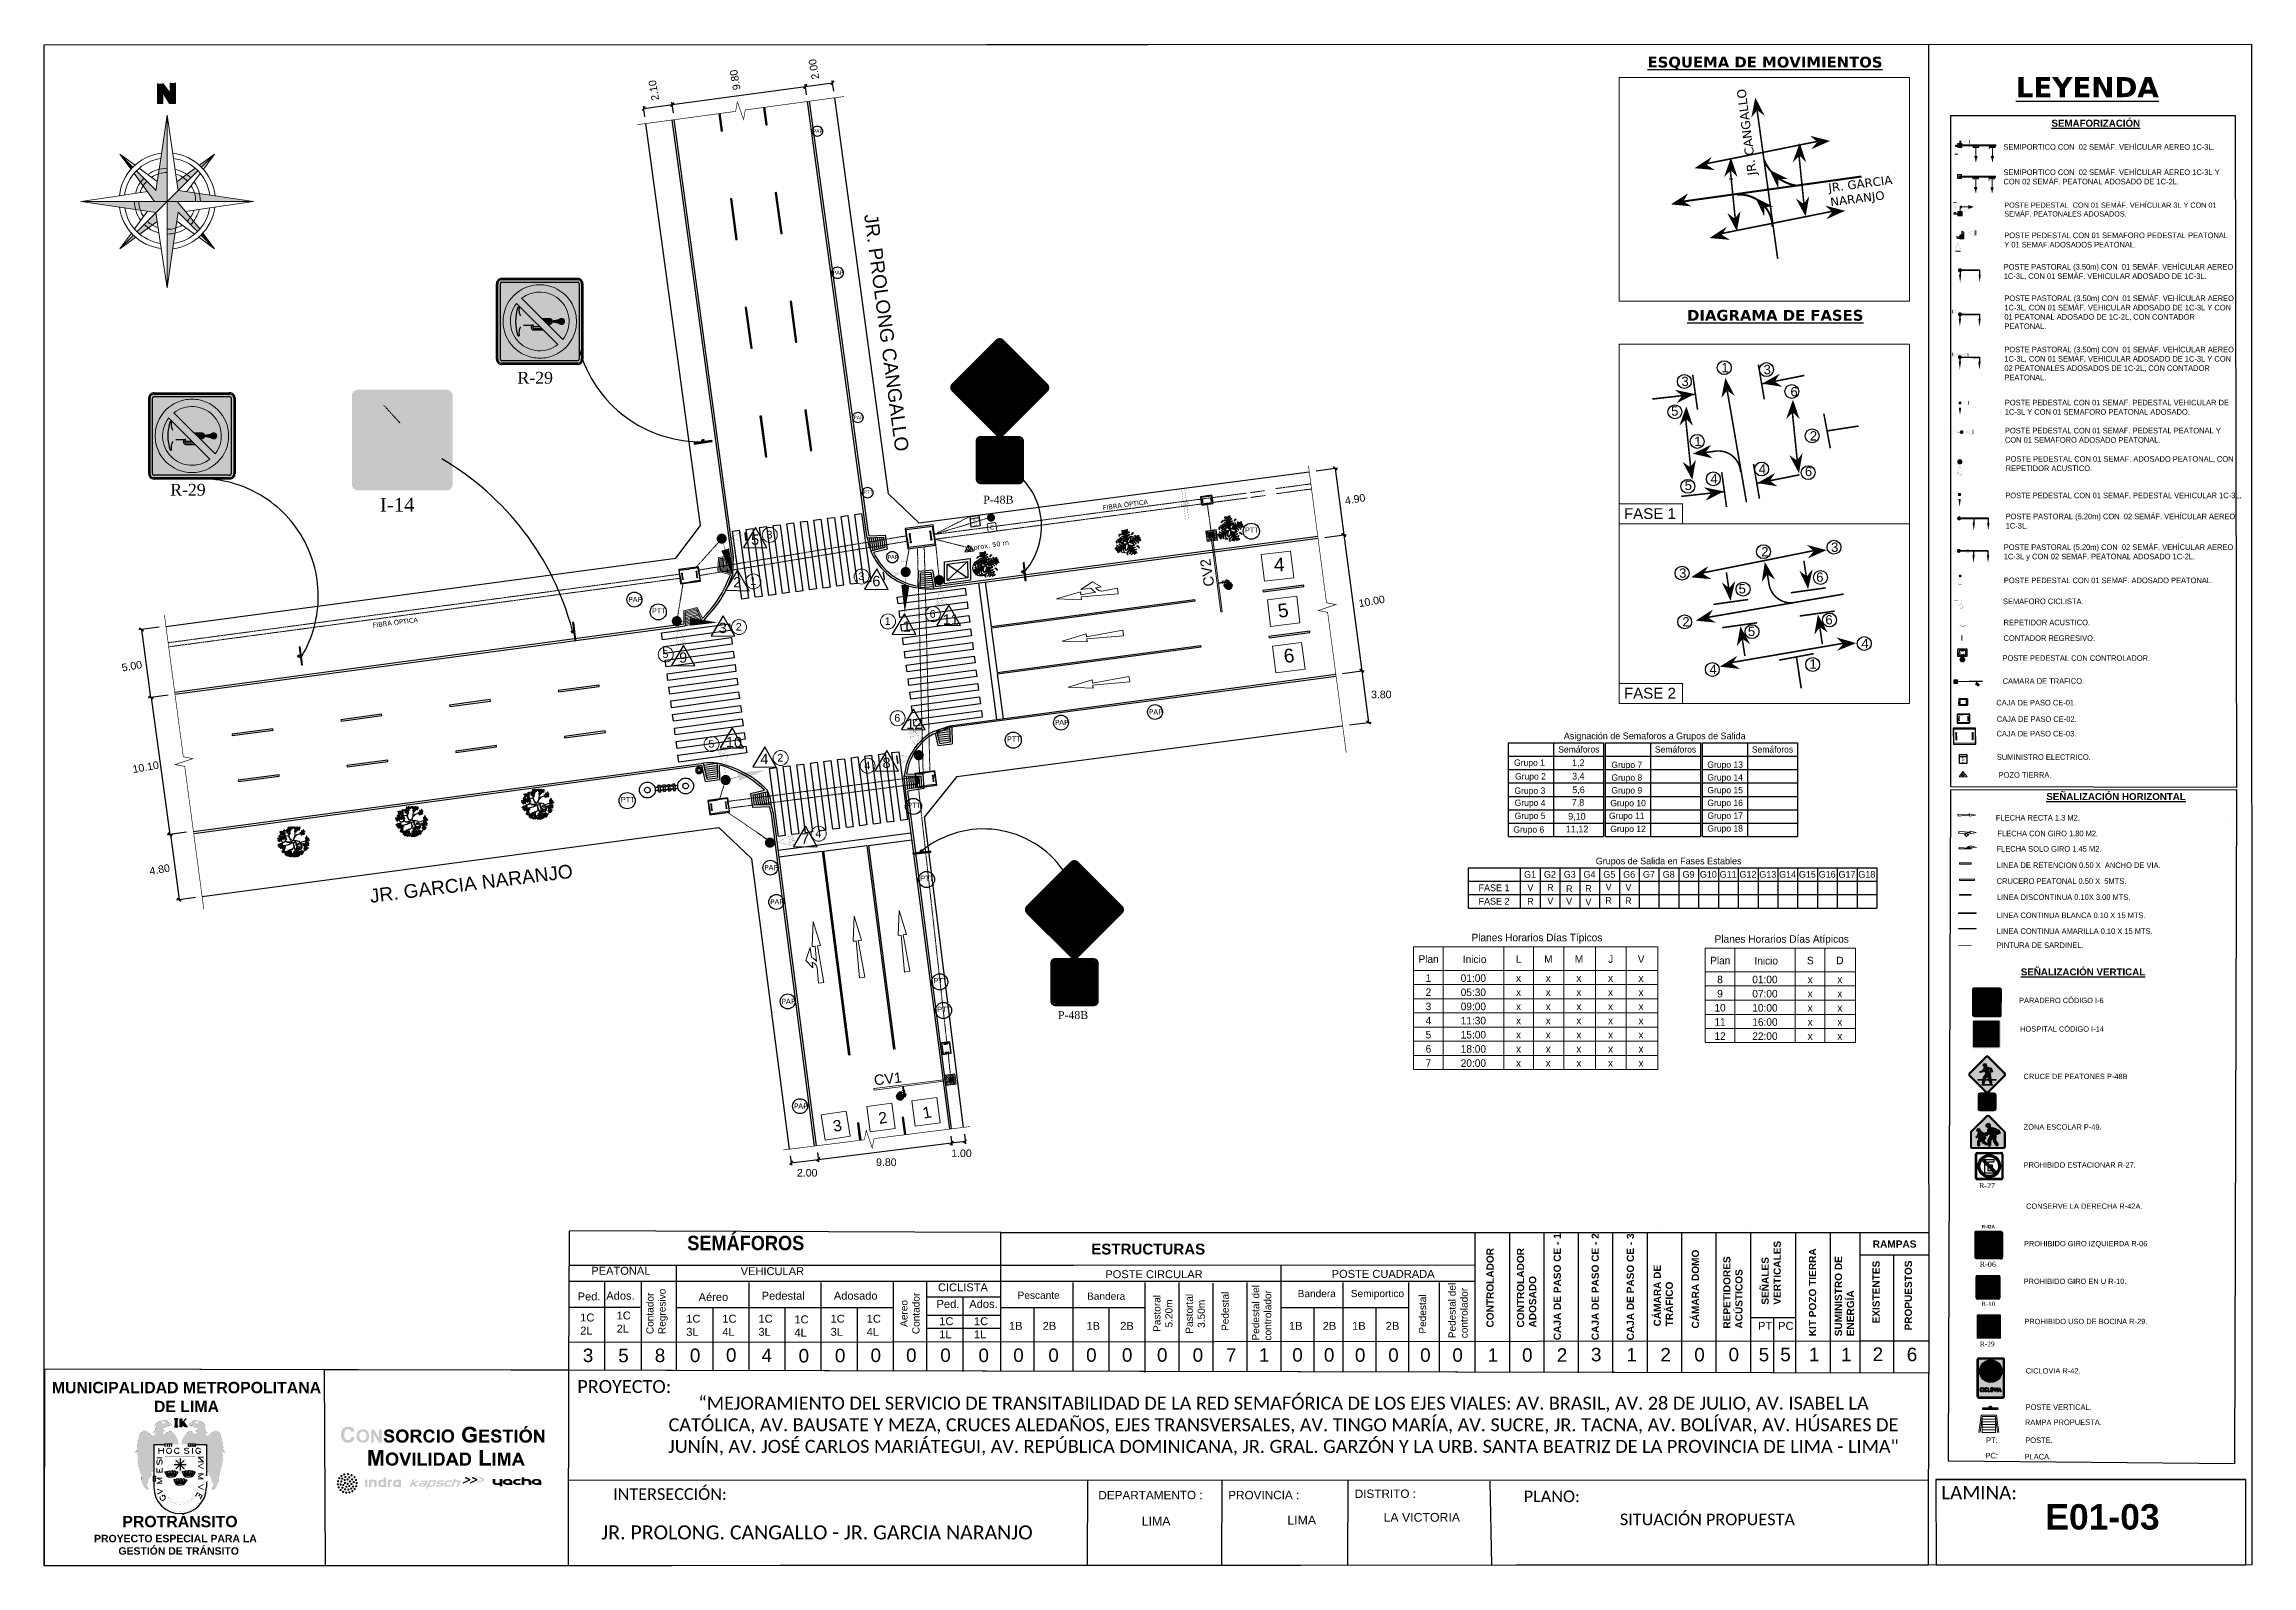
# Paper-space layout 'SITUACIÓN PROPUESTA' of a CAD drawing. Header units: millimetres. Extents: x -105 to 369, y -74 to 253.
# The model-space entities are those that its viewports show. They can reach past a viewport. Long polylines and large blocks are cut down to what shows.
import ezdxf
from ezdxf.enums import TextEntityAlignment as Align

# ---------------------------------------------------------------- set-up
doc = ezdxf.new("R2010")
doc.units = ezdxf.units.MM
for name, pattern in [('ACAD_ISO02W100', [15, 12, -3]), ('ARQUITECTURA$0$anden 4m$0$DASHDOT2', [0.5, 0.25, -0.125, 0, -0.125]), ('DASHED', [0.75, 0.5, -0.25])]:
    doc.linetypes.add(name, pattern=pattern)
for name, color, linetype, lineweight in [('024 - Grupo Semaforico', 6, 'Continuous', 0), ('CANALIZACIÒN 1 VÌA', 6, 'Continuous', 9), ('CANALIZACIÒN 2 VÌAS', 6, 'Continuous', 9), ('ESTRUCTURAS', 8, 'Continuous', 9), ('LINEAS CONTINUA', 40, 'Continuous', 0), ('Pozo a Tierra', 10, 'Continuous', 15), ('SEMÁFORO EN GENERAL', 5, 'Continuous', 5), ('SEÑALIZACION HORIZONTAL', 7, 'Continuous', 5), ('SEÑALIZACION HORIZONTAL PROPUESTA', 4, 'Continuous', 5), ('TEXTO', 1, 'Continuous', 9)]:
    doc.layers.add(name, color=color, linetype=linetype, lineweight=lineweight)
for name, color, linetype in [('1LETRAS', 7, 'Continuous'), ('AREA VERDE', 3, 'Continuous'), ('Cajas de Paso', 252, 'Continuous'), ('CAJAS DE PASO CE-2', 5, 'Continuous'), ('CAJAS DE PASO PROPUESTA', 7, 'Continuous'), ('Capa 1', 7, 'Continuous'), ('CIRCULO', 1, 'Continuous'), ('Codigo', 7, 'Continuous'), ('COTAS', 5, 'Continuous'), ('DETALLES', 250, 'Continuous'), ('ESTRUCTURA_LA VICTORIA', 8, 'Continuous'), ('FASES', 7, 'Continuous'), ('Kiosko', 64, 'Continuous'), ('Leyenda', 7, 'Continuous'), ('Mdp-n_Semaforico', 6, 'Continuous'), ('Membrete', 7, 'Continuous'), ('MOVIMIENTOS', 7, 'Continuous'), ('PERIMETRO', 2, 'Continuous'), ('Poste de Luz', 160, 'Continuous'), ('POSTES', 7, 'Continuous'), ('sem2', 10, 'Continuous'), ('Semaf Veh-4L', 5, 'Continuous'), ('SEMAFORIZACION ACTUAL', 190, 'Continuous'), ('SEMAFORIZACION PROPUESTA', 5, 'Continuous'), ('Semaforos actual', 5, 'Continuous'), ('SEÑAL HORIZOTAL', 10, 'Continuous'), ('SEÑALES CAJETIN', 7, 'Continuous'), ('SEÑALIZACION VERTICAL', 7, 'Continuous'), ('Señalización Vertical', 7, 'Continuous'), ('SIMBOLO', 7, 'Continuous'), ('SUMINISTRO ACTUAL', 70, 'Continuous'), ('SUMINISTRO DE ENERGIA', 5, 'Continuous'), ('Suministro_Energía', 5, 'Continuous'), ('SÑ-TEXTO', 250, 'Continuous'), ('T. CICLO', 7, 'Continuous'), ('TEXTOS', 1, 'Continuous'), ('Textos_Ind.', 7, 'Continuous'), ('ÁREA VERDE', 3, 'Continuous')]:
    doc.layers.add(name, color=color, linetype=linetype)
doc.layers.add('CAJETÍN', color=7, linetype='Continuous', true_color=0x000000)
doc.styles.add('10-TITULO', font='', dxfattribs={"height": 0.04})
doc.styles.add('ARIAL', font='arial.ttf')
doc.styles.add('FTB', font='', dxfattribs={"height": 1})
doc.styles.add('MtXpl_Verdana', font='verdana.ttf')
doc.styles.add('ROMAN', font='arial.ttf', dxfattribs={"width": 0.9})
doc.styles.add('ROMANT', font='GOTHIC.TTF', dxfattribs={"height": 0.7})
doc.styles.get("Standard").update_dxf_attribs({"font": 'arial.ttf'})
doc.styles.add('VIAS', font='arial.ttf')
doc.styles.add('X_LOGO_ROMANT', font='romant.shx')
doc.styles.get('10-TITULO').set_extended_font_data('Arial', bold=True)
doc.styles.get('FTB').set_extended_font_data('Frutiger-Light')
doc.dimstyles.new('YHONPIERRE', dxfattribs={"dimtxt": 0.55, "dimasz": 0.25, "dimexe": 0.18, "dimexo": 0.5, "dimgap": 0.4, "dimtad": 2, "dimtih": 1, "dimtoh": 1, "dimzin": 0, "dimdsep": 46, "dimtxsty": 'Standard', "dimblk": 'OBLIQUE', "dimcen": 0.09, "dimclrt": 5, "dimadec": 0, "dimazin": 0, "dimtfac": 1, "dimtix": 1, "dimtofl": 0, "dimtmove": 2, "dimatfit": 3, "dimfxl": 1, "dimtfillclr": 5, "dimtolj": 1, "dimtzin": 0, "dimarcsym": 0})
pattern_1 = [(45, (552.2368164, -320.2910638), (-0.0008805832602, 0.0008805832602), [])]
pattern_2 = [(45, (8586.1981204, 5545.5314318), (-0.000773398042, 0.000773398042), [])]
pattern_3 = [(45, (8591.6438586, 5507.4416237), (-0.000773398042, 0.000773398042), [])]

psp = doc.layouts.new('SITUACIÓN PROPUESTA')

# ---------------------------------------------------------------- texts
at = {"color": 0, "style": 'X_LOGO_ROMANT', "width": 1.4}
for s, rotation, p in [('I', 90, (-79.25, -50.74)), ('S', 90, (-79.25, -52.11)), ('V', 270, (-71.5, -51.68)), ('E', 90, (-79.25, -53.85)), ('M', 90, (-79.25, -56.23)), ('V', 270, (-71.51, -56.17)), ('M', 270, (-71.5, -53.67)), ('V', 95.6973, (-79.09, -58.24)), ('G', 121.2529, (-78.27, -59.41)), ('E', 239.1956, (-71.49, -57.75))]:
    psp.add_text(s, height=1.13, rotation=rotation, dxfattribs=at).set_placement(p)
for s, p in [('H', (-79.46, -48.99)), ('O', (-77.77, -48.99)), ('C', (-76.08, -48.99)), ('S', (-73.98, -48.99)), ('I', (-72.77, -48.99)), ('G', (-71.53, -48.99))]:
    psp.add_text(s, height=1.13, dxfattribs=at).set_placement(p, align=Align.MIDDLE)
at = {"color": 0, "style": 'X_LOGO_ROMANT', "text_generation_flag": 2, "width": 1.4}
psp.add_text('N', height=1.13, rotation=270, dxfattribs=at).set_placement((-71.49, -51.61))
at = {"insert": (325.87, 236.53), "char_height": 1.4937, "attachment_point": 1}
psp.add_mtext_dynamic_manual_height_columns('{\\fArial|b1|i0|c0|p34;\\LSEMAFORIZACIÓN}', width=33.0711, gutter_width=12.5, heights=[0], dxfattribs=at)
at = {"char_height": 2, "width": 49.2086, "attachment_point": 1, "style": 'ROMANT'}
for s, insert in [('{\\H0.6x;SEMIPORTICO CON  02 SEMÁF. VEHÍCULAR AEREO 1C-3L.}', (315.57, 231.29)), ('{\\H0.6x;SEMIPORTICO CON  02 SEMÁF. VEHÍCULAR AEREO 1C-3L Y CON 02 SEMÁF. PEATONAL ADOSADO DE 1C-2L.}', (315.57, 225.86)), ('{\\H0.6x;POSTE PEDESTAL CON 01 SEMAFORO PEDESTAL PEATONAL Y 01 SEMAF.ADOSADOS PEATONAL.}', (315.75, 212.33)), ('{\\H0.6x;POSTE PASTORAL (3.50m) CON  01 SEMÁF. VEHÍCULAR AEREO 1C-3L, CON 01 SEMÁF. VEHICULAR ADOSADO DE 1C-3L.  }', (315.63, 205.58)), ('{\\H0.6x;POSTE PASTORAL (3.50m) CON  01 SEMÁF. VEHÍCULAR AEREO 1C-3L, CON 01 SEMÁF. VEHICULAR ADOSADO DE 1C-3L Y CON 01 PEATONAL ADOSADO DE 1C-2L, CON CONTADOR PEATONAL.}', (315.77, 198.83)), ('{\\H0.6x;POSTE PASTORAL (3.50m) CON  01 SEMÁF. VEHÍCULAR AEREO 1C-3L, CON 01 SEMÁF. VEHICULAR ADOSADO DE 1C-3L Y CON 02 PEATONALES ADOSADOS DE 1C-2L, CON CONTADOR PEATONAL.}', (315.77, 187.84)), ('{\\H0.6x;POSTE PEDESTAL CON 01 SEMAF. PEDESTAL VEHICULAR DE 1C-3L Y CON 01 SEMAFORO PEATONAL ADOSADO.  }', (315.86, 176.45)), ('{\\H0.6x;POSTE PEDESTAL CON 01 SEMAF. PEDESTAL PEATONAL Y CON 01 SEMAFORO ADOSADO PEATONAL.}', (315.89, 170.44)), ('{\\H0.6x;POSTE PEDESTAL CON 01 SEMAF. ADOSADO PEATONAL, CON REPETIDOR ACUSTICO.  }', (316.05, 164.36)), ('{\\H0.6x;POSTE PEDESTAL CON 01 SEMAF. PEDESTAL VEHICULAR 1C-3L.}', (315.97, 156.54)), ('{\\H0.6x;POSTE PASTORAL (5.20m) CON  02 SEMÁF. VEHÍCULAR AEREO 1C-3L.}', (316.05, 152.04)), ('{\\H0.6x;POSTE PASTORAL (5.20m) CON  02 SEMÁF. VEHÍCULAR AEREO 1C-3L y CON 02 SEMAF. PEATONAL ADOSADO 1C-2L.}', (315.64, 145.44)), ('{\\H0.6x;POSTE PEDESTAL CON 01 SEMAF. ADOSADO PEATONAL.}', (315.66, 138.32)), ('{\\H0.6x;SEMAFORO CICLISTA.}', (315.46, 133.82)), ('{\\H0.6x;REPETIDOR ACUSTICO.}', (315.59, 129.29)), ('{\\H0.6x;CONTADOR REGRESIVO.}', (315.59, 125.92)), ('{\\H0.6x;POSTE PEDESTAL CON CONTROLADOR.}', (315.37, 121.66)), ('{\\H0.6x;CAMARA DE TRAFICO.}', (315.4, 116.73)), ('{\\H0.6x;CAJA DE PASO CE-01.}', (314.04, 112.09)), ('{\\H0.6x;CAJA DE PASO CE-03.}', (314.08, 105.44)), ('{\\H0.6x;CAJA DE PASO CE-02.}', (314.15, 108.57)), ('{\\H0.6x;SUMINISTRO ELECTRICO.}', (314.15, 100.41)), ('{\\H0.6x;POZO TIERRA.}', (314.54, 96.58)), ('{\\H0.6x;RAMPA PROPUESTA.}', (320.17, -42.28)), ('{\\H0.6x;POSTE VERTICAL.}', (320.33, -39.02))]:
    psp.add_mtext(s, dxfattribs=dict(at, insert=insert))
at = {"color": 0, "char_height": 1.4937, "attachment_point": 1}
for s, insert in [('{\\fArial|b1|i0|c0|p34;\\LSEÑALIZACIÓN HORIZONTAL}', (324.76, 92.09)), ('{\\fArial|b1|i0|c0|p34;\\LSEÑALIZACIÓN VERTICAL}', (319.3, 54.48))]:
    psp.add_mtext_dynamic_manual_height_columns(s, width=33.0711, gutter_width=12.5, heights=[0], dxfattribs=dict(at, insert=insert))
at = {"color": 0, "char_height": 1.2, "width": 49.2086, "attachment_point": 1, "style": 'ROMANT'}
for s, insert in [('FLECHA RECTA 1.3 M2.', (313.95, 87.4)), ('FLECHA SOLO GIRO 1.45 M2.', (314.1, 80.73)), ('FLECHA CON GIRO 1.80 M2.', (314.29, 84.02)), ('LINEA DE RETENCION 0.50 X  ANCHO DE VIA.', (314.14, 77.22)), ('CRUCERO PEATONAL 0.50 X  5MTS.', (314.1, 73.82)), ('LINEA CONTINUA BLANCA 0.10 X 15 MTS.', (314.12, 66.47)), ('LINEA DISCONTINUA 0.10X 3.00 MTS.', (314.17, 70.37)), ('LINEA CONTINUA AMARILLA 0.10 X 15 MTS.', (314.13, 63.08)), ('PINTURA DE SARDINEL.', (314.13, 60.06))]:
    psp.add_mtext(s, dxfattribs=dict(at, insert=insert))
at = {"color": 18, "true_color": 0x000000, "attachment_point": 1}
for s, insert, char_height, width, style in [('{\\fArial|b1|i0|c0|p34;SEMÁFOROS}^I', (33.36, -2.88), 3.0953, 24.7148, 'ROMAN'), ('{\\fArial|b1|i0|c0|p34;\\H1.151x;ESTRUCTURAS}^I', (119.97, -4.57), 2.012, 24.7148, 'ARIAL'), ('{\\fArial|b1|i0|c0|p34;RAMPAS }', (287.55, -3.87), 1.5477, 11.5798, 'ARIAL'), ('{\\H0.73333x;PEATONAL}^I', (12.77, -9.53), 2.3215, 19.7967, 'ARIAL'), ('{\\H0.73333x;VEHICULAR}^I', (44.8, -9.61), 2.3215, 19.7967, 'ARIAL'), ('{\\H0.73333x;CICLISTA}^I', (87.11, -13.08), 2.3215, 19.7967, 'ARIAL'), ('{\\H0.73333x;POSTE CIRCULAR}^I', (122.99, -10.26), 2.3215, 22.5679, 'ARIAL'), ('{\\H0.73333x;POSTE CUADRADA}^I', (171.53, -10.19), 2.3215, 22.5679, 'ARIAL'), ('Ped.^I', (9.85, -15.03), 1.702, 24.7148, 'ARIAL'), ('Ados.^I', (15.99, -14.87), 1.702, 24.7148, 'ARIAL'), ('Pedestal^I', (49.3, -14.87), 1.702, 24.7148, 'ARIAL'), ('Adosado^I', (64.78, -14.87), 1.702, 9.6637, 'ARIAL'), ('Ped.^I', (86.8, -16.64), 1.702, 24.7148, 'ARIAL'), ('Ados.^I', (93.83, -16.64), 1.702, 24.7148, 'ARIAL'), ('Pescante^I', (104.19, -14.85), 1.548, 7.1634, 'ARIAL'), ('Bandera^I', (119.09, -15.06), 1.548, 7.1634, 'ARIAL'), ('Bandera^I', (164.24, -14.48), 1.548, 7.1634, 'ARIAL'), ('\\pxqc;Semiportico^I', (177.76, -14.48), 1.5477, 7.1634, 'ARIAL'), ('2L^I', (10.39, -22.37), 1.702, 24.7148, 'ARIAL'), ('1C^I', (10.39, -19.55), 1.702, 24.7148, 'ARIAL'), ('2L^I', (18.21, -21.94), 1.702, 24.7148, 'ARIAL'), ('1C^I', (18.21, -19.12), 1.702, 24.7148, 'ARIAL'), ('3L^I', (33.14, -22.62), 1.702, 24.7148, 'ARIAL'), ('1C^I', (33.14, -19.8), 1.702, 24.7148, 'ARIAL'), ('4L^I', (40.88, -22.63), 1.702, 24.7148, 'ARIAL'), ('1C^I', (40.88, -19.8), 1.702, 24.7148, 'ARIAL'), ('3L^I', (48.61, -22.62), 1.702, 24.7148, 'ARIAL'), ('1C^I', (48.61, -19.8), 1.702, 24.7148, 'ARIAL'), ('4L^I', (56.33, -22.78), 1.702, 24.7148, 'ARIAL'), ('1C^I', (56.33, -19.96), 1.702, 24.7148, 'ARIAL'), ('3L^I', (64.09, -22.62), 1.702, 24.7148, 'ARIAL'), ('1C^I', (64.09, -19.8), 1.702, 24.7148, 'ARIAL'), ('4L^I', (71.83, -22.62), 1.702, 24.7148, 'ARIAL'), ('1C^I', (71.83, -19.8), 1.702, 24.7148, 'ARIAL'), ('1C^I', (87.38, -20.35), 1.702, 24.7148, 'ARIAL'), ('1L^I', (87.38, -23.17), 1.702, 24.7148, 'ARIAL'), ('1C^I', (94.83, -20.35), 1.702, 24.7148, 'ARIAL'), ('1L^I', (94.83, -23.17), 1.702, 2.6425, 'ARIAL'), ('1B^I', (102.33, -21.34), 1.702, 24.7148, 'ARIAL'), ('2B^I', (109.56, -21.34), 1.702, 24.7148, 'ARIAL'), ('1B^I', (118.96, -21.34), 1.702, 24.7148, 'ARIAL'), ('2B^I', (126.19, -21.34), 1.702, 24.7148, 'ARIAL'), ('1B^I', (162.38, -21.34), 1.702, 24.7148, 'ARIAL'), ('2B^I', (169.61, -21.34), 1.702, 24.7148, 'ARIAL'), ('1B^I', (175.9, -21.34), 1.702, 24.7148, 'ARIAL'), ('2B^I', (183.13, -21.34), 1.702, 24.7148, 'ARIAL'), ('PT^I', (262.95, -21.34), 1.702, 24.7148, 'ARIAL'), ('PC^I', (267.26, -21.34), 1.702, 24.7148, 'ARIAL'), ('3^I', (10.96, -27.07), 2.895, 4.0855, 'ARIAL'), ('5^I', (18.55, -27.1), 2.895, 4.0855, 'ARIAL'), ('8^I', (26.38, -27.07), 2.895, 4.0855, 'ARIAL'), ('0^I', (33.91, -27.07), 2.895, 4.0855, 'ARIAL'), ('0^I', (41.65, -27), 2.895, 4.0855, 'ARIAL'), ('4', (49.27, -27.09), 2.89, 4.0855, 'ARIAL'), ('0^I', (57.22, -27.15), 2.895, 4.0855, 'ARIAL'), ('0^I', (65.01, -27.11), 2.895, 4.0855, 'ARIAL'), ('0^I', (72.65, -27.06), 2.895, 4.0855, 'ARIAL'), ('0^I', (80.27, -27.04), 2.895, 4.0855, 'ARIAL'), ('0^I', (87.6, -27.04), 2.895, 4.0855, 'ARIAL'), ('0^I', (95.79, -27.07), 2.895, 4.0855, 'ARIAL'), ('0^I', (103.25, -27.04), 2.895, 4.0855, 'ARIAL'), ('0^I', (110.77, -27.04), 2.895, 4.0855, 'ARIAL'), ('0^I', (118.88, -27), 2.895, 4.0855, 'ARIAL'), ('0^I', (126.55, -26.99), 2.895, 4.0855, 'ARIAL'), ('0', (141.72, -27.01), 2.89, 4.0855, 'ARIAL'), ('7^I', (148.86, -27.01), 2.895, 4.0855, 'ARIAL'), ('1^I', (155.92, -26.98), 2.895, 4.0855, 'ARIAL'), ('0^I', (163.08, -26.98), 2.895, 4.0855, 'ARIAL'), ('0^I', (169.86, -26.98), 2.895, 4.0855, 'ARIAL'), ('0^I', (176.51, -27.01), 2.895, 4.0855, 'ARIAL'), ('0^I', (183.66, -27.01), 2.895, 4.0855, 'ARIAL'), ('0^I', (190.5, -27.01), 2.895, 4.0855, 'ARIAL'), ('0^I', (197.41, -27), 2.895, 4.0855, 'ARIAL'), ('1^I', (204.99, -27), 2.895, 4.0855, 'ARIAL'), ('0^I', (212.35, -27), 2.895, 4.0855, 'ARIAL'), ('2', (219.81, -27), 2.89, 4.0855, 'ARIAL'), ('3^I', (227.12, -26.91), 2.895, 4.0855, 'ARIAL'), ('1^I', (234.73, -26.92), 2.895, 4.0855, 'ARIAL'), ('2^I', (242, -26.94), 2.895, 4.0855, 'ARIAL'), ('0^I', (249.28, -26.93), 2.895, 4.0855, 'ARIAL'), ('0^I', (256.63, -26.9), 2.895, 4.0855, 'ARIAL'), ('5^I', (263.09, -26.91), 2.895, 4.0855, 'ARIAL'), ('5^I', (267.72, -26.88), 2.895, 4.0855, 'ARIAL'), ('1^I', (273.83, -26.89), 2.895, 4.0855, 'ARIAL'), ('1^I', (280.75, -26.9), 2.895, 4.0855, 'ARIAL'), ('2^I', (287.53, -26.83), 2.895, 4.0855, 'ARIAL'), ('6^I', (294.84, -26.87), 2.895, 4.0855, 'ARIAL')]:
    psp.add_mtext(s, dxfattribs=dict(at, insert=insert, char_height=char_height, width=width, style=style))
at = {"color": 18, "true_color": 0x000000, "attachment_point": 1, "rotation": 90, "style": 'ARIAL'}
for s, insert, char_height, width in [('{\\fArial|b1|i0|c0|p34;CAJA DE PASO CE - 1}^I', (219.12, -25.27), 1.5477, 24.7148), ('{\\fArial|b1|i0|c0|p34;CAJA DE PASO CE - 2}^I', (227.26, -25.27), 1.5477, 24.7148), ('{\\fArial|b1|i0|c0|p34;CAJA DE PASO CE - 3}^I', (234.8, -25.31), 1.5477, 24.7148), ('{\\fArial|b1|i0|c0|p34;SEÑALES \\PVERTICALES}^I', (263.7, -17.65), 1.5477, 24.7148), ('{\\fArial|b1|i0|c0|p34;CONTROLADOR}^I', (204.72, -22.55), 1.5477, 24.7148), ('{\\fArial|b1|i0|c0|p34;CONTROLADOR\\PADOSADO}^I', (211.25, -22.55), 1.5477, 24.7148), ('{\\fArial|b1|i0|c0|p34;KIT POZO TIERRA}^I', (273.86, -24.42), 1.5477, 24.7148), ('{\\fArial|b1|i0|c0|p34;SUMINISTRO DE ENERGÍA}', (279.41, -24.42), 1.5477, 24.7148), ('{\\fArial|b1|i0|c0|p34;EXISTENTES}', (287.49, -21.68), 1.5477, 24.7148), ('{\\fArial|b1|i0|c0|p34;PROPUESTOS}', (294.4, -23.19), 1.5477, 24.7148), ('\\pxql;Pedestal del controlador^I', (154.44, -25.34), 1.5477, 12.6881), ('\\pxql;Pedestal del controlador^I', (196.57, -24.85), 1.5477, 12.6881), ('\\pxqc;Pastoral             5.20m^I', (133.27, -23.11), 1.5477, 7.1634), ('\\pxqc;Pastortal 3.50m                ^I', (140.22, -23.19), 1.5477, 7.1634), ('Pedestal', (147.91, -23.29), 1.548, 24.7148), ('\\pxqc;Pedestal                 ^I', (190.23, -23.24), 1.5477, 7.1634)]:
    psp.add_mtext(s, dxfattribs=dict(at, insert=insert, char_height=char_height, width=width))
at = {"color": 18, "true_color": 0x000000, "insert": (134.07, -26.99), "char_height": 2.895, "attachment_point": 1, "style": 'ARIAL'}
psp.add_mtext('0^I', dxfattribs=at)
at = {"color": 7, "char_height": 2, "width": 49.2086, "attachment_point": 1, "style": 'ROMANT'}
for s, insert in [('{\\H0.6x;PT:}', (311.85, -46.11)), ('{\\H0.6x;PC:}', (311.7, -49.43))]:
    psp.add_mtext(s, dxfattribs=dict(at, insert=insert))
at = {"layer": '1LETRAS', "char_height": 2, "width": 49.2086, "attachment_point": 1, "style": 'ROMANT'}
for s, insert in [('{\\H0.6x;POSTE.}', (320.25, -46.12)), ('{\\H0.6x;PLACA.}', (320.1, -49.65))]:
    psp.add_mtext(s, dxfattribs=dict(at, insert=insert))
at = {"layer": 'CAJETÍN', "color": 0, "lineweight": 0, "style": 'ARIAL'}
for s, height, p in [('DEPARTAMENTO :', 1.8, (121.5, -57.61)), ('PROVINCIA :', 1.8, (149.35, -57.6)), ('DISTRITO :', 1.8, (176.48, -57.32)), ('LIMA', 1.886, (130.81, -63.14)), ('LIMA', 1.886, (162.03, -62.92)), ('LA VICTORIA', 1.886, (182.65, -62.34))]:
    psp.add_text(s, height=height, rotation=0.0963, dxfattribs=at).set_placement(p, align=Align.TOP_LEFT)
at = {"layer": 'CAJETÍN', "color": 0, "attachment_point": 1}
for s, insert, char_height, width, style in [('POSTE PEDESTAL  CON 01 SEMÁF. VEHÍCULAR 3L Y CON 01 SEMÁF. PEATONALES ADOSADOS. ', (315.75, 218.77), 1.1253, 48.9511, 'ROMANT'), ('\\pxqc;{\\fCalibri|b0|i0|c0|p34;\\C256;JR. PROLONG. CANGALLO - JR. GARCIA NARANJO}', (10.13, -65), 3, 102.0708, 'ARIAL'), ('{\\fCalibri|b0|i0|c0|p34;\\C256;SITUACIÓN PROPUESTA}', (233.33, -62.46), 2.5, 68.6763, 'ARIAL')]:
    psp.add_mtext(s, dxfattribs=dict(at, insert=insert, char_height=char_height, width=width, style=style))
at = {"layer": 'CAJETÍN', "color": 18, "true_color": 0x000000, "char_height": 1.5477, "attachment_point": 1, "rotation": 90, "style": 'ARIAL'}
for s, insert, width in [('{\\fArial|b1|i0|c0|p34;CÁMARA DE TRÁFICO}^I', (240.57, -22.31), 19.1749), ('{\\fArial|b1|i0|c0|p34;CÁMARA DOMO}^I', (248.74, -22.78), 24.7148), ('{\\fArial|b1|i0|c0|p34;REPETIDORES ACÚSTICOS}^I', (255.49, -22.78), 24.7148), ('Contador  Regresivo               ^I', (24.57, -23.96), 16.2939), ('\\pxqc;Aereo\\PContador                 ^I', (79.03, -23.11), 7.1634)]:
    psp.add_mtext(s, dxfattribs=dict(at, insert=insert, width=width))
at = {"layer": 'CAJETÍN', "color": 18, "true_color": 0x000000, "insert": (35.79, -15.15), "char_height": 1.702, "width": 24.7148, "attachment_point": 1, "style": 'ARIAL'}
psp.add_mtext('Aéreo^I', dxfattribs=at)
at = {"layer": 'CAJETÍN', "color": 0, "attachment_point": 1}
for s, insert, char_height, width in [('\\pxqc;{\\fCalibri|b0|i0|c0|p34;\\C256;PROYECTO:}', (-101.91, -33.82), 2.7789, 243.4944), ('\\pxqc;{\\fCalibri|b0|i0|c0|p34;\\C256;“MEJORAMIENTO DEL SERVICIO DE TRANSITABILIDAD DE LA RED SEMAFÓRICA DE LOS EJES VIALES: AV. BRASIL, AV. 28 DE JULIO, AV. ISABEL LA CATÓLICA, AV. BAUSATE Y MEZA, CRUCES ALEDAÑOS, EJES TRANSVERSALES, AV. TINGO MARÍA, AV. SUCRE, JR. TACNA, AV. BOLÍVAR, AV. HÚSARES DE JUNÍN, AV. JOSÉ CARLOS MARIÁTEGUI, AV. REPÚBLICA DOMINICANA, JR. GRAL. GARZÓN Y LA URB. SANTA BEATRIZ DE LA PROVINCIA DE LIMA - LIMA"}', (26.36, -37.39), 2.7789, 269.6673), ('\\pxqc;{\\fCalibri|b0|i0|c0|p34;\\C256;INTERSECCIÓN:}', (-92.11, -57.02), 2.5, 243.4944), ('\\pxqc;{\\fCalibri|b0|i0|c0|p34;\\C256;LAMINA:}', (188.6, -56.52), 2.8948, 243.4944), ('\\pxqc;{\\fCalibri|b0|i0|c0|p34;\\C256;PLANO:}', (96.98, -57.51), 2.5, 243.4944)]:
    psp.add_mtext(s, dxfattribs=dict(at, insert=insert, char_height=char_height, width=width))
at = {"layer": 'Codigo', "attachment_point": 1}
for s, insert, char_height, width in [('{\\fBook Antiqua|b0|i0|c0|p18;R-27}', (310.36, 8.46), 1.1167, 2.9684), ('{\\fBook Antiqua|b0|i0|c0|p18;R-06}', (310.48, -8.42), 1.1378, 4.8792), ('{\\fBook Antiqua|b0|i0|c0|p18;R-10}', (310.84, -16.98), 0.9706, 2.5801), ('{\\fBook Antiqua|b0|i0|c0|p18;R-29}', (310.54, -25.57), 1.0287, 2.7346)]:
    psp.add_mtext(s, dxfattribs=dict(at, insert=insert, char_height=char_height, width=width))
at = {"layer": 'ESTRUCTURAS', "color": 143, "true_color": 0x7aafdf}
psp.add_text('2', height=0.823, rotation=274.8364, dxfattribs=at).set_placement((256.76, 224.09))
at = {"layer": 'FASES', "color": 7, "char_height": 2, "width": 2.6125, "attachment_point": 1, "rotation": 0.9627, "style": 'ARIAL'}
for s, insert in [('3', (246.51, 181.39)), ('3', (264.12, 183.93)), ('6', (269.89, 179.18)), ('5', (244.3, 175.03)), ('4', (263.08, 162.6)), ('6', (272.98, 162.07)), ('5', (247.2, 159.08)), ('4', (252.73, 160.49)), ('3', (278.59, 145.82)), ('3', (246.02, 140.27)), ('6', (275.4, 139.4)), ('5', (258.77, 136.9)), ('6', (277.38, 130.26)), ('5', (260.76, 127.76)), ('4', (285.09, 125.15)), ('4', (252.52, 119.61))]:
    psp.add_mtext(s, dxfattribs=dict(at, insert=insert))
at = {"layer": 'FASES', "color": 5, "true_color": 0x0000ff, "char_height": 2, "width": 2.6125, "attachment_point": 1, "style": 'ARIAL'}
for insert, rotation in [((255.07, 184.34), 0.9627), ((249.25, 168.53), 0.9627), ((273.98, 120.79), 359.4491)]:
    psp.add_mtext('1', dxfattribs=dict(at, insert=insert, rotation=rotation))
at = {"layer": 'FASES', "color": 1, "char_height": 2, "width": 2.6125, "attachment_point": 1, "style": 'ARIAL'}
for insert, rotation in [((274.07, 169.72), 359.9527), ((263.64, 144.86), 359.8332), ((246.71, 129.83), 359.8332)]:
    psp.add_mtext('2', dxfattribs=dict(at, insert=insert, rotation=rotation))
at = {"layer": 'FASES', "char_height": 2.316, "attachment_point": 1, "style": 'ARIAL'}
for s, insert in [('FASE 1 ', (234.2, 153.2)), ('FASE 2 ', (234.2, 114.67))]:
    psp.add_mtext(s, dxfattribs=dict(at, insert=insert))
at = {"layer": 'Membrete', "color": 0, "attachment_point": 1, "style": 'ARIAL'}
for s, insert, char_height, width in [('\\pxqc;{\\fArial|b1|i0|c0|p34;\\C256;MUNICIPALIDAD METROPOLITANA DE LIMA}', (-104.1, -34.21), 2.4316, 60.1381), ('\\pxi4.76287;{\\fArial|b1|i0|c0|p34;\\H1.1413x;\\C256;PROTRÁNSITO\\P\\pi1.91857;\\H0.658x;PROYECTO ESPECIAL PARA LA \\P\\pi4.37248;GESTIÓN DE TRÁNSITO }', (-97.93, -62.96), 2.1306, 48.5191)]:
    psp.add_mtext(s, dxfattribs=dict(at, insert=insert, char_height=char_height, width=width))
at = {"layer": 'MOVIMIENTOS', "ltscale": 6, "attachment_point": 1, "style": 'ARIAL'}
for s, insert, char_height, width, rotation in [('\\pxqc;{\\fVerdana|b0|i0|c0|p34;JR. CANGALLO}', (261.01, 222.42), 1.9133, 22.8217, 97.2981), ('{\\fVerdana|b0|i0|c0|p34;JR. GARCIA NARANJO}', (277.92, 222.84), 1.8421, 20.1973, 7.2981)]:
    psp.add_mtext(s, dxfattribs=dict(at, insert=insert, char_height=char_height, width=width, rotation=rotation))
at = {"layer": 'SEMÁFORO EN GENERAL', "char_height": 0.7, "width": 23.7868, "attachment_point": 3, "rotation": 179.536, "style": 'ROMANT'}
for insert in [(312.2, 230.22), (312.14, 223.53)]:
    psp.add_mtext('{\\C1;T}', dxfattribs=dict(at, insert=insert))
at = {"layer": 'SÑ-TEXTO', "linetype": 'Continuous', "style": '10-TITULO'}
psp.add_text('R-42A', height=0.697, dxfattribs=at).set_placement((312.32, -0.92), align=Align.MIDDLE_CENTER)
at = {"layer": 'T. CICLO', "attachment_point": 1, "style": 'ARIAL'}
for s, insert, char_height, width in [('{\\fVerdana|b1|i0|c0|p34;\\LESQUEMA DE MOVIMIENTOS}', (239.26, 250.05), 2.3158, 155.6613), ('{\\fVerdana|b1|i0|c0|p34;\\LLEYENDA}', (318.22, 245.69), 4.3245, 193.7846), ('{\\fVerdana|b1|i0|c0|p34;\\LLEYENDA}', (318.22, 245.69), 4.3245, 193.7846), ('{\\fVerdana|b1|i0|c0|p34;\\LDIAGRAMA DE FASES}', (247.74, 195.74), 2.3158, 155.6613)]:
    psp.add_mtext(s, dxfattribs=dict(at, insert=insert, char_height=char_height, width=width))
at = {"layer": 'TEXTO', "color": 18, "true_color": 0x000000, "style": 'FTB'}
for s, p in [('Planes Horarios Días Típicos', (215.54, 60.3)), ('Planes Horarios Días Atípicos', (268.03, 59.99)), ('Plan', (192.31, 55.68)), ('Inicio', (202.18, 55.62)), ('L', (211.64, 55.68)), ('M', (218, 55.68)), ('M', (224.56, 55.68)), ('J', (231.36, 55.68)), ('V', (237.89, 55.68)), ('Plan', (254.84, 55.37)), ('Inicio', (264.7, 55.32)), ('S', (274.16, 55.37)), ('D', (280.52, 55.37)), ('1', (192.28, 51.6)), ('01:00', (201.91, 51.59)), ('x', (211.6, 51.6)), ('x', (217.96, 51.6)), ('x', (224.53, 51.6)), ('x', (231.33, 51.6)), ('x', (237.86, 51.6)), ('8', (254.8, 51.3)), ('01:00', (264.43, 51.29)), ('x', (274.13, 51.3)), ('x', (280.49, 51.3)), ('2', (192.28, 48.57)), ('05:30', (201.91, 48.55)), ('x', (211.6, 48.57)), ('x', (217.96, 48.57)), ('x', (224.53, 48.57)), ('x', (231.33, 48.57)), ('x', (237.86, 48.57)), ('9', (254.8, 48.26)), ('07:00', (264.43, 48.25)), ('x', (274.13, 48.26)), ('x', (280.49, 48.26)), ('4', (192.28, 42.49)), ('3', (192.28, 45.53)), ('09:00', (201.91, 45.51)), ('11:30', (201.91, 42.47)), ('x', (211.6, 45.53)), ('x', (211.6, 42.49)), ('x', (217.96, 45.53)), ('x', (217.96, 42.49)), ('x', (224.53, 45.53)), ('x', (224.53, 42.49)), ('x', (231.33, 45.53)), ('x', (231.33, 42.49)), ('x', (237.86, 45.53)), ('x', (237.86, 42.49)), ('10', (254.8, 45.23)), ('11', (254.8, 42.19)), ('10:00', (264.43, 45.21)), ('16:00', (264.43, 42.17)), ('x', (274.13, 45.23)), ('x', (274.13, 42.19)), ('x', (280.49, 45.23)), ('x', (280.49, 42.19)), ('5', (192.28, 39.45)), ('6', (192.28, 36.42)), ('15:00', (201.91, 39.44)), ('18:00', (201.91, 36.4)), ('x', (211.6, 39.45)), ('x', (217.96, 39.45)), ('x', (224.53, 39.45)), ('x', (231.33, 39.45)), ('x', (237.86, 39.45)), ('12', (254.8, 39.15)), ('22:00', (264.43, 39.14)), ('x', (274.13, 39.15)), ('x', (280.49, 39.15)), ('7', (192.28, 33.38)), ('20:00', (201.91, 33.36)), ('x', (211.6, 36.42)), ('x', (211.6, 33.38)), ('x', (217.96, 36.42)), ('x', (217.96, 33.38)), ('x', (224.53, 36.42)), ('x', (224.53, 33.38)), ('x', (231.33, 36.42)), ('x', (231.33, 33.38)), ('x', (237.86, 36.42)), ('x', (237.86, 33.38))]:
    psp.add_text(s, height=1.62, dxfattribs=at).set_placement(p, align=Align.CENTER)
at = {"layer": 'TEXTOS', "color": 7, "insert": (324.55, -60.44), "char_height": 5.4429, "width": 258.6169, "attachment_point": 1}
psp.add_mtext('{\\fArial|b1|i0|c0|p34;E01-03}', dxfattribs=at)
at = {"layer": 'Textos_Ind.', "style": 'FTB'}
for s, height, p in [('Asignación de Semaforos a Grupos de Salida', 1.44, (240.79, 103.64)), ('Semáforos', 1.368, (224.53, 100.78)), ('Semáforos', 1.368, (245.26, 100.78)), ('Semáforos', 1.368, (266.05, 100.78)), ('Grupo 1', 1.368, (213.95, 97.94)), ('Grupo 2', 1.368, (214.15, 95)), ('3,4', 1.44, (224.42, 95)), ('1,2', 1.44, (224.42, 97.88)), ('Grupo 7', 1.368, (234.81, 97.47)), ('Grupo 8', 1.368, (234.81, 94.73)), ('Grupo 13', 1.368, (255.9, 97.51)), ('Grupo 14', 1.368, (255.9, 94.78)), ('Grupo 3', 1.368, (214.02, 91.93)), ('Grupo 4', 1.368, (214.08, 89.33)), ('7,8', 1.44, (224.34, 89.37)), ('5,6', 1.44, (224.46, 92.07)), ('Grupo 10', 1.368, (235.08, 89.26)), ('Grupo 9', 1.368, (234.81, 92)), ('Grupo 15', 1.368, (255.9, 92.04)), ('Grupo 16', 1.368, (255.9, 89.31)), ('Grupo 5', 1.368, (214.08, 86.53)), ('9,10', 1.44, (224.11, 86.39)), ('Grupo 11', 1.368, (234.81, 86.53)), ('Grupo 17', 1.368, (255.9, 86.57)), ('Grupo 18', 1.368, (255.9, 83.84)), ('Grupo 6', 1.368, (213.81, 83.59)), ('11,12', 1.44, (224.17, 83.68)), ('Grupo 12', 1.368, (235.08, 83.73)), ('Grupos de Salida en Fases Estables', 1.44, (243.78, 76.8)), ('FASE 1', 1.44, (206.34, 71.05)), ('G1', 1.44, (214.07, 73.93)), ('V', 1.44, (214.14, 71.05)), ('G2', 1.44, (218.32, 73.93)), ('R', 1.44, (218.42, 71.1)), ('G3', 1.44, (222.57, 73.93)), ('R', 1.44, (222.48, 70.85)), ('G4', 1.44, (226.81, 73.93)), ('R', 1.44, (226.58, 70.91)), ('G5', 1.44, (231.06, 73.93)), ('V', 1.44, (230.9, 71.23)), ('G6', 1.44, (235.31, 73.93)), ('V', 1.44, (235.15, 71.16)), ('G7', 1.44, (239.56, 73.93)), ('G8', 1.44, (243.8, 73.93)), ('G9', 1.44, (248.05, 73.93)), ('G10', 1.44, (252.3, 73.93)), ('G11', 1.44, (256.54, 73.93)), ('G12', 1.44, (260.79, 73.93)), ('G13', 1.44, (265.04, 73.93)), ('G14', 1.44, (269.29, 73.93)), ('G15', 1.44, (273.53, 73.93)), ('G16', 1.44, (277.78, 73.93)), ('G17', 1.44, (282.03, 73.93)), ('G18', 1.44, (286.28, 73.93)), ('FASE 2', 1.44, (206.34, 68.17)), ('R', 1.44, (214.14, 68.17)), ('V', 1.44, (218.42, 68.22)), ('V', 1.44, (222.45, 68.19)), ('V', 1.44, (226.58, 68.03)), ('R', 1.44, (230.9, 68.35)), ('R', 1.44, (235.15, 68.28))]:
    psp.add_text(s, height=height, dxfattribs=at).set_placement(p, align=Align.CENTER)
at = {"layer": 'Textos_Ind.', "char_height": 1.14, "width": 46.2725, "attachment_point": 1, "style": 'ARIAL'}
for s, insert in [('PARADERO CÓDIGO I-6', (318.92, 48.18)), ('HOSPITAL CÓDIGO I-14', (319.15, 42.06)), ('CRUCE DE PEATONES P-48B', (319.88, 31.88)), ('ZONA ESCOLAR P-49.', (319.9, 21.04)), ('PROHIBIDO ESTACIONAR R-27.', (319.89, 12.9)), ('CONSERVE LA DERECHA R-42A.', (320.43, 4.05)), ('PROHIBIDO GIRO IZQUIERDA R-06', (319.98, -3.98)), ('PROHIBIDO GIRO EN U R-10.', (319.9, -12.07)), ('PROHIBIDO USO DE BOCINA R-29.', (320.06, -20.68)), ('CICLOVIA R-42.', (320.35, -31.27))]:
    psp.add_mtext(s, dxfattribs=dict(at, insert=insert))

msp = doc.modelspace()

# ---------------------------------------------------------------- texts
at = {"layer": '024 - Grupo Semaforico', "color": 5, "style": 'VIAS'}
for s, p in [('3', (8492.487, 5651.445)), ('3', (8499.188, 5648.409)), ('6', (8504.388, 5645.666)), ('5', (8484.897, 5642.724)), ('6', (8501.809, 5638.071)), ('5', (8488.247, 5636.187)), ('4', (8499.625, 5634.603)), ('4', (8496.054, 5629.643))]:
    msp.add_text(s, height=0.558, dxfattribs=at).set_placement(p, align=Align.MIDDLE_CENTER)
at = {"layer": '024 - Grupo Semaforico', "color": 1, "style": 'VIAS'}
for s, p in [('1', (8491.294, 5648.053)), ('1', (8501.11, 5645.13)), ('2', (8490.246, 5644.723)), ('2', (8493.281, 5635.167))]:
    msp.add_text(s, height=0.558, dxfattribs=at).set_placement(p, align=Align.MIDDLE_CENTER)
at = {"layer": 'Codigo', "attachment_point": 1}
for s, insert, char_height, width in [('{\\fBook Antiqua|b0|i0|c0|p18;R-29}', (8474.107, 5663.32), 0.85656, 2.27692), ('{\\fBook Antiqua|b0|i0|c0|p18;R-29}', (8448.777, 5655.148), 0.85656, 2.27692), ('{\\fBook Antiqua|b0|i0|c0|p18;I-14}', (8464.078, 5654.125), 0.99932, 2.65641), ('{\\fBook Antiqua|b0|i0|c0|p18;P-48B}', (8508.076, 5654.282), 0.57104, 1.51795), ('{\\fBook Antiqua|b0|i0|c0|p18;P-48B}', (8513.524, 5616.675), 0.57104, 1.51795)]:
    msp.add_mtext(s, dxfattribs=dict(at, insert=insert, char_height=char_height, width=width))
at = {"layer": 'ESTRUCTURAS', "color": 7}
for s, height, rotation, p in [('4', 1, 1.46718, (8529.289, 5648.754)), ('5', 1, 6.59035, (8529.621, 5645.377)), ('6', 1, 6.47875, (8530.047, 5642.073)), ('3', 0.823, 9.79185, (8497.193, 5607.858)), ('2', 0.823, 8.91963, (8500.503, 5608.443)), ('1', 0.823, 10.99366, (8503.734, 5608.823))]:
    msp.add_text(s, height=height, rotation=rotation, dxfattribs=at).set_placement(p)
at = {"layer": 'Leyenda', "color": 18, "true_color": 0x000000}
for s, rotation, p in [('CV2', 98.84083, (8524.938, 5647.72)), ('CV1', 6.23637, (8500.153, 5611.263))]:
    msp.add_text(s, height=0.75, rotation=rotation, dxfattribs=at).set_placement(p)
at = {"layer": 'Mdp-n_Semaforico'}
for s, p in [('5', (8491.149, 5650.708)), ('2', (8489.843, 5647.592)), ('6', (8499.992, 5647.68)), ('11', (8505.126, 5644.884)), ('3', (8488.795, 5644.262)), ('1', (8502.208, 5644.372)), ('9', (8485.9, 5642.101)), ('12', (8502.473, 5637.267)), ('10', (8489.313, 5635.931)), ('4', (8491.83, 5634.707)), ('8', (8500.735, 5634.419)), ('7', (8494.801, 5628.9))]:
    msp.add_text(s, height=0.75, dxfattribs=at).set_placement(p)
at = {"layer": 'TEXTO', "style": 'ARIAL'}
msp.add_text('JR. PROLONG CANGALLO', height=1, rotation=277.53735, dxfattribs=at).set_placement((8500.235, 5666.074), align=Align.BOTTOM_CENTER)
msp.add_text('JR. GARCIA NARANJO', height=1, rotation=7.09187, dxfattribs=at).set_placement((8463.437, 5624.276), align=Align.BOTTOM_LEFT)
at = {"layer": 'TEXTOS', "color": 1, "style": 'MtXpl_Verdana'}
for s, rotation, p in [('FIBRA ÓPTICA', 7.66985, (8516.811, 5653.227)), ('Aprox. 50 m', 8.78255, (8507.064, 5650.265, -61.318)), ('FIBRA ÓPTICA', 6.94564, (8463.557, 5644.661))]:
    msp.add_text(s, height=0.35, rotation=rotation, dxfattribs=at).set_placement(p)

# ---------------------------------------------------------------- blocks, each defined once
blk = doc.blocks.new('POSTE SEÑ VERTICAL')
at = {"layer": 'POSTES'}
h = blk.add_hatch(color=1, dxfattribs=at)
h.paths.add_polyline_path([(0.1, -0.73), (0.19, -0.73), (0.19, 0.73), (0.1, 0.73)])
h.paths.add_polyline_path([(0.1, 0, 1), (-0.1, 0, 1)])
at = {"layer": 'POSTES', "color": 1}
blk.add_lwpolyline([(0.1, -0.73), (0.19, -0.73), (0.19, 0.73), (0.1, 0.73)], close=True, dxfattribs=at)
blk.add_circle((0, 0), 0.0957, dxfattribs=at)
blk = doc.blocks.new('SUMINISTRO DE LUZ')
at = {"layer": 'Suministro_Energía'}
for points in [[(-0.32, 0.54), (0.32, 0.54), (0.32, -0.24), (-0.32, -0.24)], [(-0.32, 0.54), (0.32, 0.54), (0.32, 0.35), (-0.32, 0.35)]]:
    blk.add_lwpolyline(points, close=True, dxfattribs=at)
for s, p in [('W', (-0.1, -0.01)), ('K', (-0.11, 0.17)), ('H', (-0.09, -0.23))]:
    blk.add_text(s, height=0.164, rotation=0.2932, dxfattribs=at).set_placement(p)
blk = doc.blocks.new('WRER')
at = {"layer": 'Leyenda', "color": 5}
for points in [[(-0.57, 0.5), (0, 0.5), (0, 0), (-0.57, 0)], [(-0.48, 0.42), (-0.08, 0.42), (-0.08, 0.09), (-0.49, 0.09)]]:
    blk.add_lwpolyline(points, close=True, dxfattribs=at)
at = {"layer": 'Leyenda', "color": 5, "style": 'ARIAL'}
blk.add_text('C', height=0.253, rotation=359.2394, dxfattribs=at).set_placement((-0.43, 0.12))
blk = doc.blocks.new('CE-2')
at = {"layer": 'CAJAS DE PASO CE-2', "color": 6}
for p, q in [((-0.345, 0.135), (-0.345, -0.135)), ((-0.316, -0.135), (-0.316, 0.135)), ((0.316, 0.135), (0.316, -0.135)), ((0.345, -0.135), (0.345, 0.135))]:
    blk.add_line(p, q, dxfattribs=at)
blk.add_lwpolyline([(0.45, 0.325), (-0.45, 0.325), (-0.45, -0.325), (0.45, -0.325)], close=True, dxfattribs=at)
for points in [[(-0.427, 0), (-0.427, 0.29), (0, 0.29)], [(0.427, 0), (0.427, 0.29), (0, 0.29)], [(0.427, 0), (0.427, -0.29), (0, -0.29), (0, -0.29)], [(-0.427, 0), (-0.427, -0.29), (0, -0.29)]]:
    blk.add_lwpolyline(points, dxfattribs=at)
for centre in [(-0.33, 0.135), (0.33, 0.135), (-0.33, -0.135), (0.33, -0.135)]:
    blk.add_circle(centre, 0.0142, dxfattribs=at)
blk = doc.blocks.new('BLO')
at = {"layer": 'CAJAS DE PASO CE-2', "color": 3}
for p, q in [((0.24, 2.56), (0.32, 1.95)), ((0.39, 1.96), (0.31, 2.57)), ((1.73, 2.76), (1.81, 2.14)), ((1.73, 2.76), (1.81, 2.14)), ((1.88, 2.15), (1.8, 2.76)), ((1.88, 2.15), (1.8, 2.76))]:
    blk.add_line(p, q, dxfattribs=at)
for points in [[(-0.05, 2.96), (0.14, 1.49), (2.17, 1.75), (1.98, 3.22)], [(2.03, 2.48), (2.11, 1.83), (0.18, 1.57), (0.09, 2.23), (0.01, 2.88), (1.94, 3.14)]]:
    blk.add_lwpolyline(points, close=True, dxfattribs=at)
for centre in [(0.27, 2.56), (1.77, 2.76), (1.85, 2.15), (0.35, 1.95)]:
    blk.add_circle(centre, 0.0324, dxfattribs=at)
blk = doc.blocks.new('I-14-ANGELO')
at = {"lineweight": 0, "true_color": 0x215db0}
h = blk.add_hatch(color=154, dxfattribs=at)
h.dxf.hatch_style = 1
h.paths.add_polyline_path([(-68, 378, 0.414214), (-105, 415), (-631, 415, 0.414214), (-668, 378), (-668, -148, 0.414214), (-631, -185), (-105, -185, 0.414214), (-68, -148)])
h.paths.add_polyline_path([(-78, -148, -0.414214), (-105, -175), (-631, -175, -0.414214), (-658, -148), (-658, 378, -0.414214), (-631, 405), (-105, 405, -0.414214), (-78, 378)], flags=16)
h.paths.add_polyline_path([(-88, -148, -0.414214), (-105, -165), (-631, -165, -0.414214), (-648, -148), (-648, 378, -0.414214), (-631, 395), (-105, 395, -0.414214), (-88, 378)], flags=0)
h.paths.add_polyline_path([(-196, -110), (-269, -110), (-269, 79), (-466, 79), (-466, -110), (-539, -110), (-539, 319), (-466, 319), (-466, 152), (-269, 152), (-269, 319), (-196, 319)], flags=0)
at = {"lineweight": 0, "true_color": 0xffffff}
h = blk.add_hatch(color=7, dxfattribs=at)
h.dxf.hatch_style = 1
h.paths.add_polyline_path([(-196, 319), (-269, 319), (-269, 152), (-466, 152), (-466, 319), (-539, 319), (-539, -110), (-466, -110), (-466, 79), (-269, 79), (-269, -110), (-196, -110)], flags=0)
h.paths.add_polyline_path([(-658, -148, 0.414214), (-631, -175), (-105, -175, 0.414214), (-78, -148), (-78, 378, 0.414214), (-105, 405), (-631, 405, 0.414214), (-658, 378)])
h.paths.add_polyline_path([(-648, 378, -0.414214), (-631, 395), (-105, 395, -0.414214), (-88, 378), (-88, -148, -0.414214), (-105, -165), (-631, -165, -0.414214), (-648, -148)], flags=16)
h.paths.add_polyline_path([(-539, -110), (-539, 319), (-466, 319), (-466, 152), (-269, 152), (-269, 319), (-196, 319), (-196, -110), (-269, -110), (-269, 79), (-466, 79), (-466, -110)], flags=0)
at = {"lineweight": 0, "true_color": 0x215db0}
h = blk.add_hatch(color=154, dxfattribs=at)
h.dxf.hatch_style = 1
h.paths.add_polyline_path([(-88, 378, 0.414214), (-105, 395), (-631, 395, 0.414214), (-648, 378), (-648, -148, 0.414214), (-631, -165), (-105, -165, 0.414214), (-88, -148)])
h.paths.add_polyline_path([(-196, -110), (-269, -110), (-269, 79), (-466, 79), (-466, -110), (-539, -110), (-539, 319), (-466, 319), (-466, 152), (-269, 152), (-269, 319), (-196, 319)], flags=16)
at = {"lineweight": 0, "true_color": 0xffffff}
h = blk.add_hatch(color=7, dxfattribs=at)
h.dxf.hatch_style = 1
h.paths.add_polyline_path([(-466, 79), (-269, 79), (-269, -110), (-196, -110), (-196, 319), (-269, 319), (-269, 152), (-466, 152), (-466, 319), (-539, 319), (-539, -110), (-466, -110)])
blk = doc.blocks.new('CMAYI')
for p, q in [((0, 200), (31, 200)), ((0, 200), (0, 0)), ((0, 0), (31, 0)), ((31, 200), (31, 0))]:
    blk.add_line(p, q)
blk = doc.blocks.new('CMAYC')
for p, q in [((106, 151), (134, 164)), ((106, 49), (134, 36))]:
    blk.add_line(p, q)
for points in [[(134, 164, 0.6503601), (13, 164, 0.2099507), (13, 36, 0.6503601), (134, 36)], [(106, 151, 0.6503601), (42, 151, 0.2099507), (42, 49, 0.6503601), (106, 49, 0.6503601)]]:
    blk.add_lwpolyline(points, format="xyb")
blk = doc.blocks.new('CMAYA')
for p, q in [((0, 0), (68, 200)), ((0, 0), (33, 0)), ((33, 0), (52, 56)), ((52, 56), (115, 56)), ((62, 87), (83, 149)), ((62, 87), (105, 87)), ((68, 200), (99, 200)), ((68, 200), (99, 200)), ((83, 149), (105, 87)), ((99, 200), (167, 0)), ((115, 56), (134, 0)), ((134, 0), (167, 0))]:
    blk.add_line(p, q)
blk = doc.blocks.new('CMAY0')
for points in [[(70, 203, 0.3347954), (8, 157, 0.0728404), (0, 100, 0.0728404), (8, 43, 0.3347954), (70, -3, 0.3347954), (133, 43, 0.0728404), (141, 100, 0.0728404), (133, 157, 0.3347954)], [(70, 172, 0.3380153), (38, 148, 0.0728404), (31, 100, 0.0728404), (38, 52, 0.3380153), (70, 28, 0.3380153), (103, 52, 0.0728404), (110, 100, 0.0728404), (103, 148, 0.3380153)]]:
    blk.add_lwpolyline(points, format="xyb", close=True)
blk = doc.blocks.new('CMAYO')
blk.add_blockref('CMAY0', (0, 0))
blk = doc.blocks.new('CMAYL')
for p, q in [((0, 200), (31, 200)), ((0, 200), (0, 0)), ((0, 0), (122, 0)), ((31, 200), (31, 30)), ((31, 30), (122, 30)), ((122, 30), (122, 0))]:
    blk.add_line(p, q)
blk = doc.blocks.new('CMAYV')
blk.add_lwpolyline([(75, 0), (88, 0), (62, 0), (0, 200), (32, 200), (75, 64), (118, 200), (150, 200), (88, 0)])
blk = doc.blocks.new('r42-oscar')
at = {"lineweight": 0, "true_color": 0xffffff}
h = blk.add_hatch(color=7, dxfattribs=at)
h.dxf.hatch_style = 1
h.paths.add_polyline_path([(-22185.42, 26895.42, 1), (-22181.62, 26895.42, 1)], flags=0)
h.paths.add_polyline_path([(-22182, 26895.42, -1), (-22185.04, 26895.42, -1)], flags=0)
h.paths.add_polyline_path([(-22183.84, 26896.23), (-22183.9, 26896.04), (-22183.19, 26896.04), (-22183.16, 26896.16), (-22183.32, 26896.18), (-22183.37, 26896.23), (-22182.94, 26896.23), (-22182.98, 26896.13), (-22183.11, 26896.15), (-22183.14, 26896.04), (-22182.99, 26895.78, -0.256113), (-22182.48, 26895.78, -1.592538), (-22183.26, 26895.24), (-22183.37, 26895.22), (-22183.96, 26895.81), (-22183.97, 26895.75, -41.944098), (-22184.01, 26895.78), (-22183.91, 26896.18), (-22184.18, 26896.18, 0.666923), (-22184.18, 26896.04), (-22184.08, 26896.04), (-22184.08, 26895.99), (-22184.18, 26895.99, -0.764858), (-22184.19, 26896.23)], flags=0)
h.paths.add_polyline_path([(-22183.91, 26895.99), (-22183.2, 26895.99), (-22183.37, 26895.29), (-22183.94, 26895.87)], flags=0)
h.paths.add_polyline_path([(-22184.03, 26895.73), (-22184.08, 26895.53), (-22184.25, 26895.36, 3.604034), (-22184.23, 26895.32), (-22184.04, 26895.51), (-22183.99, 26895.7, -37.725501)], flags=0)
h.paths.add_polyline_path([(-22183.15, 26895.97), (-22183.03, 26895.76, 0.270838), (-22183.27, 26895.29), (-22183.32, 26895.28)], flags=0)
h.paths.add_polyline_path([(-22183.01, 26895.72), (-22182.79, 26895.36), (-22183.22, 26895.29, -0.267407)], flags=0)
h.paths.add_polyline_path([(-22182.97, 26895.74, -0.261932), (-22182.5, 26895.73, -1.568716), (-22183.22, 26895.25), (-22182.79, 26895.31, 2.061636), (-22182.74, 26895.37)], flags=0)
h.paths.add_polyline_path([(-22185.51, 26897.7, 0.414214), (-22185.8, 26897.41), (-22185.8, 26891.15, 0.414214), (-22185.51, 26890.86), (-22181.53, 26890.86, 0.414214), (-22181.24, 26891.15), (-22181.24, 26897.41, 0.414214), (-22181.53, 26897.7)])
h.paths.add_polyline_path([(-22181.53, 26897.63, -0.414214), (-22181.31, 26897.41), (-22181.31, 26891.15, -0.414214), (-22181.53, 26890.93), (-22185.51, 26890.93, -0.414214), (-22185.73, 26891.15), (-22185.73, 26897.41, -0.414214), (-22185.51, 26897.63)], flags=16)
h.paths.add_polyline_path([(-22181.53, 26897.49, -0.414214), (-22181.45, 26897.41), (-22181.45, 26891.15, -0.414214), (-22181.53, 26891.07), (-22185.51, 26891.07, -0.414214), (-22185.59, 26891.15), (-22185.59, 26897.41, -0.414214), (-22185.51, 26897.49)], flags=0)
h.paths.add_polyline_path([(-22181.62, 26895.42, -1), (-22185.42, 26895.42, -1)], flags=0)
at = {"lineweight": 0, "true_color": 0x000000}
h = blk.add_hatch(color=18, dxfattribs=at)
h.dxf.hatch_style = 1
h.paths.add_polyline_path([(-22185.51, 26897.63, 0.414214), (-22185.73, 26897.41), (-22185.73, 26891.15, 0.414214), (-22185.51, 26890.93), (-22181.53, 26890.93, 0.414214), (-22181.31, 26891.15), (-22181.31, 26897.41, 0.414214), (-22181.53, 26897.63)])
h.paths.add_polyline_path([(-22181.53, 26897.49, -0.414214), (-22181.45, 26897.41), (-22181.45, 26891.15, -0.414214), (-22181.53, 26891.07), (-22185.51, 26891.07, -0.414214), (-22185.59, 26891.15), (-22185.59, 26897.41, -0.414214), (-22185.51, 26897.49)], flags=16)
h.paths.add_polyline_path([(-22181.62, 26895.42, -1), (-22185.42, 26895.42, -1)], flags=0)
h.paths.add_polyline_path([(-22182, 26895.42, -1), (-22185.04, 26895.42, -1)], flags=0)
h.paths.add_polyline_path([(-22184.19, 26896.23), (-22183.84, 26896.23), (-22183.9, 26896.04), (-22183.19, 26896.04), (-22183.16, 26896.16), (-22183.32, 26896.18), (-22183.37, 26896.23), (-22182.94, 26896.23), (-22182.98, 26896.13), (-22183.11, 26896.15), (-22183.14, 26896.04), (-22182.99, 26895.78, -0.256113), (-22182.48, 26895.78, -1.592538), (-22183.26, 26895.24), (-22183.37, 26895.22), (-22183.96, 26895.81), (-22183.97, 26895.75, -41.944098), (-22184.01, 26895.78), (-22183.91, 26896.18), (-22184.18, 26896.18, 0.666923), (-22184.18, 26896.04), (-22184.08, 26896.04), (-22184.08, 26895.99), (-22184.18, 26895.99, -0.764858)], flags=0)
h.paths.add_polyline_path([(-22184.03, 26895.73), (-22184.08, 26895.53), (-22184.25, 26895.36, 3.604034), (-22184.23, 26895.32), (-22184.04, 26895.51), (-22183.99, 26895.7, -37.725501)], flags=0)
h.paths.add_polyline_path([(-22183.91, 26895.99), (-22183.2, 26895.99), (-22183.37, 26895.29), (-22183.94, 26895.87)], flags=0)
h.paths.add_polyline_path([(-22183.15, 26895.97), (-22183.03, 26895.76, 0.270838), (-22183.27, 26895.29), (-22183.32, 26895.28)], flags=0)
h.paths.add_polyline_path([(-22183.01, 26895.72), (-22182.79, 26895.36), (-22183.22, 26895.29, -0.267407)], flags=0)
h.paths.add_polyline_path([(-22182.97, 26895.74, -0.261932), (-22182.5, 26895.73, -1.568716), (-22183.22, 26895.25), (-22182.79, 26895.31, 2.061636), (-22182.74, 26895.37)], flags=0)
at = {"lineweight": 0, "true_color": 0xffffff}
h = blk.add_hatch(color=7, dxfattribs=at)
h.dxf.hatch_style = 1
h.paths.add_polyline_path([(-22185.51, 26897.49, 0.414214), (-22185.59, 26897.41), (-22185.59, 26891.15, 0.414214), (-22185.51, 26891.07), (-22181.53, 26891.07, 0.414214), (-22181.45, 26891.15), (-22181.45, 26897.41, 0.414214), (-22181.53, 26897.49)])
h.paths.add_polyline_path([(-22181.62, 26895.42, -1), (-22185.42, 26895.42, -1)], flags=16)
h.paths.add_polyline_path([(-22182, 26895.42, -1), (-22185.04, 26895.42, -1)], flags=0)
h.paths.add_polyline_path([(-22184.19, 26896.23), (-22183.84, 26896.23), (-22183.9, 26896.04), (-22183.19, 26896.04), (-22183.16, 26896.16), (-22183.32, 26896.18), (-22183.37, 26896.23), (-22182.94, 26896.23), (-22182.98, 26896.13), (-22183.11, 26896.15), (-22183.14, 26896.04), (-22182.99, 26895.78, -0.256113), (-22182.48, 26895.78, -1.592538), (-22183.26, 26895.24), (-22183.37, 26895.22), (-22183.96, 26895.81), (-22183.97, 26895.75, -41.944098), (-22184.01, 26895.78), (-22183.91, 26896.18), (-22184.18, 26896.18, 0.666923), (-22184.18, 26896.04), (-22184.08, 26896.04), (-22184.08, 26895.99), (-22184.18, 26895.99, -0.764858)], flags=0)
h.paths.add_polyline_path([(-22184.03, 26895.73), (-22184.08, 26895.53), (-22184.25, 26895.36, 3.604034), (-22184.23, 26895.32), (-22184.04, 26895.51), (-22183.99, 26895.7, -37.725501)], flags=0)
h.paths.add_polyline_path([(-22183.91, 26895.99), (-22183.2, 26895.99), (-22183.37, 26895.29), (-22183.94, 26895.87)], flags=0)
h.paths.add_polyline_path([(-22183.15, 26895.97), (-22183.03, 26895.76, 0.270838), (-22183.27, 26895.29), (-22183.32, 26895.28)], flags=0)
h.paths.add_polyline_path([(-22183.01, 26895.72), (-22182.79, 26895.36), (-22183.22, 26895.29, -0.267407)], flags=0)
h.paths.add_polyline_path([(-22182.97, 26895.74, -0.261932), (-22182.5, 26895.73, -1.568716), (-22183.22, 26895.25), (-22182.79, 26895.31, 2.061636), (-22182.74, 26895.37)], flags=0)
at = {"lineweight": 0}
h = blk.add_hatch(color=1, dxfattribs=at)
h.dxf.hatch_style = 1
h.paths.add_polyline_path([(-22185.42, 26895.42, 1), (-22181.62, 26895.42, 1)])
h.paths.add_polyline_path([(-22182, 26895.42, -1), (-22185.04, 26895.42, -1)], flags=16)
h.paths.add_polyline_path([(-22184.19, 26896.23), (-22183.84, 26896.23), (-22183.9, 26896.04), (-22183.19, 26896.04), (-22183.16, 26896.16), (-22183.32, 26896.18), (-22183.37, 26896.23), (-22182.94, 26896.23), (-22182.98, 26896.13), (-22183.11, 26896.15), (-22183.14, 26896.04), (-22182.99, 26895.78, -0.256113), (-22182.48, 26895.78, -1.592538), (-22183.26, 26895.24), (-22183.37, 26895.22), (-22183.96, 26895.81), (-22183.97, 26895.75, -41.944098), (-22184.01, 26895.78), (-22183.91, 26896.18), (-22184.18, 26896.18, 0.666923), (-22184.18, 26896.04), (-22184.08, 26896.04), (-22184.08, 26895.99), (-22184.18, 26895.99, -0.764858)], flags=0)
h.paths.add_polyline_path([(-22183.91, 26895.99), (-22183.2, 26895.99), (-22183.37, 26895.29), (-22183.94, 26895.87)], flags=0)
h.paths.add_polyline_path([(-22184.03, 26895.73), (-22184.08, 26895.53), (-22184.25, 26895.36, 3.604034), (-22184.23, 26895.32), (-22184.04, 26895.51), (-22183.99, 26895.7, -37.725501)], flags=0)
h.paths.add_polyline_path([(-22183.15, 26895.97), (-22183.03, 26895.76, 0.270838), (-22183.27, 26895.29), (-22183.32, 26895.28)], flags=0)
h.paths.add_polyline_path([(-22183.01, 26895.72), (-22182.79, 26895.36), (-22183.22, 26895.29, -0.267407)], flags=0)
h.paths.add_polyline_path([(-22182.97, 26895.74, -0.261932), (-22182.5, 26895.73, -1.568716), (-22183.22, 26895.25), (-22182.79, 26895.31, 2.061636), (-22182.74, 26895.37)], flags=0)
at = {"lineweight": 0, "true_color": 0xffffff}
h = blk.add_hatch(color=7, dxfattribs=at)
h.dxf.hatch_style = 1
h.paths.add_polyline_path([(-22185.04, 26895.42, 1), (-22182, 26895.42, 1)])
h.paths.add_polyline_path([(-22183.37, 26896.23), (-22182.94, 26896.23), (-22182.98, 26896.13), (-22183.11, 26896.15), (-22183.14, 26896.04), (-22182.99, 26895.78, -0.256113), (-22182.48, 26895.78, -1.592538), (-22183.26, 26895.24), (-22183.37, 26895.22), (-22183.96, 26895.81), (-22183.97, 26895.75, -41.944098), (-22184.01, 26895.78), (-22183.91, 26896.18), (-22184.18, 26896.18, 0.666923), (-22184.18, 26896.04), (-22184.08, 26896.04), (-22184.08, 26895.99), (-22184.18, 26895.99, -0.764858), (-22184.19, 26896.23), (-22183.84, 26896.23), (-22183.9, 26896.04), (-22183.19, 26896.04), (-22183.16, 26896.16), (-22183.32, 26896.18)], flags=16)
h.paths.add_polyline_path([(-22183.2, 26895.99), (-22183.37, 26895.29), (-22183.94, 26895.87), (-22183.91, 26895.99)], flags=0)
h.paths.add_polyline_path([(-22183.15, 26895.97), (-22183.03, 26895.76, 0.270838), (-22183.27, 26895.29), (-22183.32, 26895.28)], flags=0)
h.paths.add_polyline_path([(-22182.97, 26895.74, -0.261932), (-22182.5, 26895.73, -1.568716), (-22183.22, 26895.25), (-22182.79, 26895.31, 2.061636), (-22182.74, 26895.37)], flags=0)
h.paths.add_polyline_path([(-22183.01, 26895.72), (-22182.79, 26895.36), (-22183.22, 26895.29, -0.267407)], flags=0)
h.paths.add_polyline_path([(-22183.99, 26895.7, -37.725501), (-22184.03, 26895.73), (-22184.08, 26895.53), (-22184.25, 26895.36, 3.604034), (-22184.23, 26895.32), (-22184.04, 26895.51)], flags=0)
h.paths.add_polyline_path([(-22183.91, 26895.99), (-22183.94, 26895.87), (-22183.37, 26895.29), (-22183.2, 26895.99)], flags=0)
at = {"lineweight": 0, "true_color": 0x000000}
h = blk.add_hatch(color=18, dxfattribs=at)
h.dxf.hatch_style = 1
h.paths.add_polyline_path([(-22184.19, 26896.23, 0.764858), (-22184.18, 26895.99), (-22184.08, 26895.99), (-22184.08, 26896.04), (-22184.18, 26896.04, -0.666923), (-22184.18, 26896.18), (-22183.91, 26896.18), (-22184.01, 26895.78, 41.944098), (-22183.97, 26895.75), (-22183.96, 26895.81), (-22183.37, 26895.22), (-22183.26, 26895.24, 1.592538), (-22182.48, 26895.78, 0.256113), (-22182.99, 26895.78), (-22183.14, 26896.04), (-22183.11, 26896.15), (-22182.98, 26896.13), (-22182.94, 26896.23), (-22183.37, 26896.23), (-22183.32, 26896.18), (-22183.16, 26896.16), (-22183.19, 26896.04), (-22183.9, 26896.04), (-22183.84, 26896.23)])
h.paths.add_polyline_path([(-22183.91, 26895.99), (-22183.2, 26895.99), (-22183.37, 26895.29), (-22183.94, 26895.87)], flags=16)
h.paths.add_polyline_path([(-22184.03, 26895.73), (-22184.08, 26895.53), (-22184.25, 26895.36, 3.604034), (-22184.23, 26895.32), (-22184.04, 26895.51), (-22183.99, 26895.7, -37.725501)], flags=16)
h.paths.add_polyline_path([(-22183.15, 26895.97), (-22183.03, 26895.76, 0.270838), (-22183.27, 26895.29), (-22183.32, 26895.28)], flags=16)
h.paths.add_polyline_path([(-22183.01, 26895.72), (-22182.79, 26895.36), (-22183.22, 26895.29, -0.267407)], flags=16)
h.paths.add_polyline_path([(-22182.97, 26895.74, -0.261932), (-22182.5, 26895.73, -1.568716), (-22183.22, 26895.25), (-22182.79, 26895.31, 2.061636), (-22182.74, 26895.37)], flags=16)
at = {"lineweight": 0, "true_color": 0xffffff}
h = blk.add_hatch(color=7, dxfattribs=at)
h.dxf.hatch_style = 1
h.paths.add_polyline_path([(-22183.37, 26895.29), (-22183.2, 26895.99), (-22183.91, 26895.99), (-22183.94, 26895.87)])
h.paths.add_polyline_path([(-22183.99, 26895.7), (-22184.04, 26895.51), (-22184.23, 26895.32, -3.604034), (-22184.25, 26895.36), (-22184.08, 26895.53), (-22184.03, 26895.73, 37.725501)])
h.paths.add_polyline_path([(-22182.74, 26895.37, -2.061636), (-22182.79, 26895.31), (-22183.22, 26895.25, 1.568716), (-22182.5, 26895.73, 0.261932), (-22182.97, 26895.74)])
h.paths.add_polyline_path([(-22183.01, 26895.72, 0.267407), (-22183.22, 26895.29), (-22182.79, 26895.36)])
h.paths.add_polyline_path([(-22183.15, 26895.97), (-22183.26, 26895.44, -0.192005), (-22183.03, 26895.76)])
at = {"lineweight": 0, "true_color": 0x000000}
h = blk.add_hatch(color=18, dxfattribs=at)
h.dxf.hatch_style = 1
h.paths.add_polyline_path([(-22185.3, 26892.52, 0.209951), (-22185.3, 26892.11, 0.65036), (-22184.92, 26892.11), (-22185.01, 26892.15, -0.65036), (-22185.21, 26892.15, -0.209951), (-22185.21, 26892.48, -0.65036), (-22185.01, 26892.48), (-22184.92, 26892.52, 0.65036)])
h.paths.add_polyline_path([(-22184.8, 26892), (-22184.7, 26892), (-22184.7, 26892.63), (-22184.8, 26892.63)])
h.paths.add_polyline_path([(-22184.53, 26892.51, 0.209951), (-22184.53, 26892.11, 0.65036), (-22184.14, 26892.11), (-22184.23, 26892.15, -0.65036), (-22184.44, 26892.15, -0.209951), (-22184.44, 26892.48, -0.65036), (-22184.23, 26892.48), (-22184.14, 26892.52, 0.65036)])
h.paths.add_polyline_path([(-22184.01, 26892), (-22183.62, 26892), (-22183.62, 26892.09), (-22183.91, 26892.09), (-22183.91, 26892.63), (-22184.01, 26892.63)])
h.paths.add_polyline_path([(-22183.36, 26892.54, 0.338015), (-22183.46, 26892.47, 0.07284), (-22183.48, 26892.31, 0.07284), (-22183.46, 26892.16, 0.338015), (-22183.36, 26892.09, 0.338015), (-22183.26, 26892.16, 0.07284), (-22183.23, 26892.31, 0.07284), (-22183.26, 26892.47, 0.338015)], flags=16)
h.paths.add_polyline_path([(-22183.36, 26892.64, 0.334795), (-22183.55, 26892.5, 0.07284), (-22183.58, 26892.31, 0.07284), (-22183.55, 26892.13, 0.334795), (-22183.36, 26891.99, 0.334795), (-22183.16, 26892.13, 0.07284), (-22183.14, 26892.31, 0.07284), (-22183.16, 26892.5, 0.334795)])
h.paths.add_polyline_path([(-22182.86, 26892), (-22182.78, 26892), (-22182.58, 26892.63), (-22182.68, 26892.63), (-22182.82, 26892.2), (-22182.95, 26892.63), (-22183.06, 26892.63)])
h.paths.add_polyline_path([(-22182.38, 26892.63), (-22182.48, 26892.63), (-22182.48, 26892), (-22182.38, 26892)])
h.paths.add_polyline_path([(-22181.98, 26892.63), (-22182.08, 26892.63), (-22182.29, 26892), (-22182.19, 26892), (-22182.13, 26892.18), (-22181.93, 26892.18), (-22181.87, 26892), (-22181.76, 26892)])
h.paths.add_polyline_path([(-22182.03, 26892.47), (-22181.96, 26892.27), (-22182.09, 26892.27)], flags=16)
at = {"layer": 'CIRCULO', "ltscale": 0.1}
for radius in [1.9, 1.52]:
    blk.add_circle((-22183.52, 26895.42), radius, dxfattribs=at)
at = {"layer": 'PERIMETRO', "color": 7}
for points in [[(-22185.51, 26897.7), (-22181.53, 26897.7, -0.414214), (-22181.24, 26897.41), (-22181.24, 26891.15, -0.414214), (-22181.53, 26890.86), (-22185.51, 26890.86, -0.414214), (-22185.8, 26891.15), (-22185.8, 26897.41, -0.414214)], [(-22185.51, 26897.63), (-22181.53, 26897.63, -0.414214), (-22181.31, 26897.41), (-22181.31, 26891.15, -0.414214), (-22181.53, 26890.93), (-22185.51, 26890.93, -0.414214), (-22185.73, 26891.15), (-22185.73, 26897.41, -0.414214)], [(-22185.51, 26897.49), (-22181.53, 26897.49, -0.414214), (-22181.45, 26897.41), (-22181.45, 26891.15, -0.414214), (-22181.53, 26891.07), (-22185.51, 26891.07, -0.414214), (-22185.59, 26891.15), (-22185.59, 26897.41, -0.414214)]]:
    blk.add_lwpolyline(points, format="xyb", close=True, dxfattribs=at)
at = {"layer": 'SIMBOLO', "color": 7}
for p, q in [((-22183.91, 26895.99), (-22183.2, 26895.99)), ((-22183.9, 26896.04), (-22183.19, 26896.04))]:
    blk.add_line(p, q, dxfattribs=at)
for points in [[(-22184.18, 26896.18), (-22183.91, 26896.18), (-22184.01, 26895.78, 41.944098), (-22183.97, 26895.75), (-22183.96, 26895.81), (-22183.37, 26895.22), (-22183.26, 26895.24, 1.592538), (-22182.48, 26895.78, 0.256113), (-22182.99, 26895.78), (-22183.14, 26896.04), (-22183.11, 26896.15), (-22182.98, 26896.13), (-22182.94, 26896.23), (-22183.37, 26896.23), (-22183.32, 26896.18), (-22183.16, 26896.16), (-22183.19, 26896.04)], [(-22183.9, 26896.04), (-22183.84, 26896.23), (-22184.19, 26896.23, 0.764858), (-22184.18, 26895.99), (-22184.08, 26895.99), (-22184.08, 26896.04), (-22184.18, 26896.04, -0.666923), (-22184.18, 26896.18)]]:
    blk.add_lwpolyline(points, format="xyb", dxfattribs=at)
for points in [[(-22184.25, 26895.36), (-22184.08, 26895.53), (-22184.03, 26895.73, 37.725501), (-22183.99, 26895.7), (-22184.04, 26895.51), (-22184.23, 26895.32, -3.604034)], [(-22183.27, 26895.29), (-22183.32, 26895.28), (-22183.15, 26895.97), (-22183.03, 26895.76, 0.270838)], [(-22182.74, 26895.37, -2.061636), (-22182.79, 26895.31), (-22183.22, 26895.25, 1.568716), (-22182.5, 26895.73, 0.261932), (-22182.97, 26895.74)], [(-22182.79, 26895.36), (-22183.01, 26895.72, 0.267407), (-22183.22, 26895.29)]]:
    blk.add_lwpolyline(points, format="xyb", close=True, dxfattribs=at)
blk.add_lwpolyline([(-22183.2, 26895.99), (-22183.37, 26895.29), (-22183.94, 26895.87), (-22183.91, 26895.99)], dxfattribs=at)
at = {"xscale": 0.003162538899515466, "yscale": 0.003162538899515466, "zscale": 0.003162538899515466}
for name, p in [('CMAYC', (-22185.34, 26892)), ('CMAYI', (-22184.8, 26892)), ('CMAYC', (-22184.57, 26892)), ('CMAYL', (-22184.01, 26892)), ('CMAYO', (-22183.58, 26892)), ('CMAYV', (-22183.06, 26892)), ('CMAYI', (-22182.48, 26892)), ('CMAYA', (-22182.29, 26892))]:
    blk.add_blockref(name, p, dxfattribs=at)
blk = doc.blocks.new('P-49B- OSC')
at = {"lineweight": 0, "true_color": 0xbde727}
h = blk.add_hatch(color=60, dxfattribs=at)
h.dxf.hatch_style = 1
h.paths.add_polyline_path([(-8032, 12010, 0.198928), (-8043, 11983), (-8043, 11629, 0.414214), (-8005, 11591), (-7266, 11591, 0.414214), (-7228, 11629), (-7228, 11983, 0.198928), (-7239, 12010), (-7609, 12380, 0.414178), (-7662, 12380)])
h.paths.add_polyline_path([(-7238, 11629), (-7238, 11983, 0.198928), (-7246, 12003), (-7616, 12373, 0.414178), (-7655, 12373), (-8025, 12003, 0.198928), (-8033, 11983), (-8033, 11629, 0.414214), (-8005, 11601), (-7266, 11601, 0.414214)], flags=16)
h.paths.add_polyline_path([(-7648, 12365, -0.414178), (-7623, 12365), (-7253, 11996, -0.198928), (-7248, 11983), (-7248, 11629, -0.414214), (-7266, 11611), (-8005, 11611, -0.414214), (-8023, 11629), (-8023, 11983, -0.198928), (-8018, 11996)], flags=0)
h.paths.add_polyline_path([(-7821, 12033, -1), (-7898, 12033, -1)], flags=0)
h.paths.add_polyline_path([(-7805, 12005), (-7724, 11956), (-7683, 11978), (-7669, 11951), (-7642, 11964), (-7628, 12060), (-7560, 12101), (-7451, 12073), (-7424, 12025), (-7383, 12046), (-7342, 11964), (-7451, 11910), (-7443, 11896), (-7451, 11787), (-7397, 11706, -1.080743), (-7438, 11678), (-7506, 11774), (-7512, 11869), (-7574, 11787), (-7574, 11665, -0.5), (-7628, 11665), (-7628, 11801), (-7574, 11910), (-7601, 11964), (-7615, 11937), (-7642, 11924), (-7651, 11918), (-7642, 11910), (-7717, 11869), (-7683, 11828), (-7724, 11815), (-7724, 11760), (-7671, 11721, -1.15301), (-7696, 11692), (-7765, 11733), (-7778, 11801), (-7833, 11746), (-7833, 11665, -0.666808), (-7874, 11665), (-7874, 11760), (-7833, 11815), (-7860, 11828), (-7819, 11869), (-7833, 11910), (-7846, 11875), (-7900, 11856, -0.8856), (-7914, 11883), (-7874, 11903), (-7860, 11972)], flags=0)
h.paths.add_polyline_path([(-7579, 12142, -1), (-7677, 12142, -1)], flags=0)
h.paths.add_polyline_path([(-7519, 12046), (-7478, 12033), (-7465, 12005), (-7492, 11992)], flags=0)
at = {"lineweight": 0, "true_color": 0x000000}
h = blk.add_hatch(color=18, dxfattribs=at)
h.dxf.hatch_style = 1
h.paths.add_polyline_path([(-8025, 12003, 0.198928), (-8033, 11983), (-8033, 11629, 0.414214), (-8005, 11601), (-7266, 11601, 0.414214), (-7238, 11629), (-7238, 11983, 0.198928), (-7246, 12003), (-7616, 12373, 0.414178), (-7655, 12373)])
h.paths.add_polyline_path([(-7648, 12365, -0.414178), (-7623, 12365), (-7253, 11996, -0.198928), (-7248, 11983), (-7248, 11629, -0.414214), (-7266, 11611), (-8005, 11611, -0.414214), (-8023, 11629), (-8023, 11983, -0.198928), (-8018, 11996)], flags=16)
h.paths.add_polyline_path([(-7821, 12033, -1), (-7898, 12033, -1)], flags=0)
h.paths.add_polyline_path([(-7579, 12142, -1), (-7677, 12142, -1)], flags=0)
h.paths.add_polyline_path([(-7805, 12005), (-7724, 11956), (-7683, 11978), (-7669, 11951), (-7642, 11964), (-7628, 12060), (-7560, 12101), (-7451, 12073), (-7424, 12025), (-7383, 12046), (-7342, 11964), (-7451, 11910), (-7443, 11896), (-7451, 11787), (-7397, 11706, -1.080743), (-7438, 11678), (-7506, 11774), (-7512, 11869), (-7574, 11787), (-7574, 11665, -0.5), (-7628, 11665), (-7628, 11801), (-7574, 11910), (-7601, 11964), (-7615, 11937), (-7642, 11924), (-7651, 11918), (-7642, 11910), (-7717, 11869), (-7683, 11828), (-7724, 11815), (-7724, 11760), (-7671, 11721, -1.15301), (-7696, 11692), (-7765, 11733), (-7778, 11801), (-7833, 11746), (-7833, 11665, -0.666808), (-7874, 11665), (-7874, 11760), (-7833, 11815), (-7860, 11828), (-7819, 11869), (-7833, 11910), (-7846, 11875), (-7900, 11856, -0.8856), (-7914, 11883), (-7874, 11903), (-7860, 11972)], flags=0)
h.paths.add_polyline_path([(-7519, 12046), (-7478, 12033), (-7465, 12005), (-7492, 11992)], flags=0)
at = {"lineweight": 0, "true_color": 0xbde727}
h = blk.add_hatch(color=60, dxfattribs=at)
h.dxf.hatch_style = 1
h.paths.add_polyline_path([(-7623, 12365, 0.414178), (-7648, 12365), (-8018, 11996, 0.198928), (-8023, 11983), (-8023, 11629, 0.414214), (-8005, 11611), (-7266, 11611, 0.414214), (-7248, 11629), (-7248, 11983, 0.198928), (-7253, 11996)])
h.paths.add_polyline_path([(-7579, 12142, -1), (-7677, 12142, -1)], flags=16)
h.paths.add_polyline_path([(-7560, 12101), (-7451, 12073), (-7424, 12025), (-7383, 12046), (-7342, 11964), (-7451, 11910), (-7443, 11896), (-7451, 11787), (-7397, 11706, -1.080743), (-7438, 11678), (-7506, 11774), (-7512, 11869), (-7574, 11787), (-7574, 11665, -0.5), (-7628, 11665), (-7628, 11801), (-7574, 11910), (-7601, 11964), (-7615, 11937), (-7642, 11924), (-7651, 11918), (-7642, 11910), (-7717, 11869), (-7683, 11828), (-7724, 11815), (-7724, 11760), (-7671, 11721, -1.15301), (-7696, 11692), (-7765, 11733), (-7778, 11801), (-7833, 11746), (-7833, 11665, -0.666808), (-7874, 11665), (-7874, 11760), (-7833, 11815), (-7860, 11828), (-7819, 11869), (-7833, 11910), (-7846, 11875), (-7900, 11856, -0.8856), (-7914, 11883), (-7874, 11903), (-7860, 11972), (-7805, 12005), (-7724, 11956), (-7683, 11978), (-7669, 11951), (-7642, 11964), (-7628, 12060)], flags=16)
h.paths.add_polyline_path([(-7519, 12046), (-7478, 12033), (-7465, 12005), (-7492, 11992)], flags=0)
h.paths.add_polyline_path([(-7821, 12033, -1), (-7898, 12033, -1)], flags=16)
at = {"lineweight": 0, "true_color": 0x000000}
h = blk.add_hatch(color=18, dxfattribs=at)
h.dxf.hatch_style = 1
h.paths.add_polyline_path([(-7833, 11910), (-7819, 11869), (-7860, 11828), (-7833, 11815), (-7874, 11760), (-7874, 11665, 0.666808), (-7833, 11665), (-7833, 11746), (-7778, 11801), (-7765, 11733), (-7696, 11692, 1.15301), (-7671, 11721), (-7724, 11760), (-7724, 11815), (-7683, 11828), (-7717, 11869), (-7642, 11910), (-7651, 11918), (-7642, 11924), (-7615, 11937), (-7601, 11964), (-7574, 11910), (-7628, 11801), (-7628, 11665, 0.5), (-7574, 11665), (-7574, 11787), (-7512, 11869), (-7506, 11774), (-7438, 11678, 1.080743), (-7397, 11706), (-7451, 11787), (-7443, 11896), (-7451, 11910), (-7342, 11964), (-7383, 12046), (-7424, 12025), (-7451, 12073), (-7560, 12101), (-7628, 12060), (-7642, 11964), (-7669, 11951), (-7683, 11978), (-7724, 11956), (-7805, 12005), (-7860, 11972), (-7874, 11903), (-7914, 11883, 0.8856), (-7900, 11856), (-7846, 11875)])
h.paths.add_polyline_path([(-7519, 12046), (-7478, 12033), (-7465, 12005), (-7492, 11992)], flags=16)
h.paths.add_polyline_path([(-7898, 12033, 1), (-7821, 12033, 1)], flags=17)
h.paths.add_polyline_path([(-7579, 12142, 1), (-7677, 12142, 1)])
at = {"layer": 'Señalización Vertical', "color": 60}
for points in [[(-7609, 12380), (-7239, 12010, -0.198928), (-7228, 11983), (-7228, 11629, -0.414214), (-7266, 11591), (-8005, 11591, -0.414214), (-8043, 11629), (-8043, 11983, -0.198928), (-8032, 12010), (-7662, 12380, -0.414178)], [(-7616, 12373), (-7246, 12003, -0.198928), (-7238, 11983), (-7238, 11629, -0.414214), (-7266, 11601), (-8005, 11601, -0.414214), (-8033, 11629), (-8033, 11983, -0.198928), (-8025, 12003), (-7655, 12373, -0.414178)], [(-7623, 12365), (-7253, 11996, -0.198928), (-7248, 11983), (-7248, 11629, -0.414214), (-7266, 11611), (-8005, 11611, -0.414214), (-8023, 11629), (-8023, 11983, -0.198928), (-8018, 11996), (-7648, 12365, -0.414178)]]:
    blk.add_lwpolyline(points, format="xyb", close=True, dxfattribs=at)
at = {"layer": 'SIMBOLO', "color": 7}
for points in [[(-7914, 11883), (-7874, 11903), (-7860, 11972), (-7805, 12005), (-7724, 11956), (-7683, 11978), (-7669, 11951), (-7642, 11964), (-7628, 12060), (-7560, 12101), (-7451, 12073), (-7424, 12025), (-7383, 12046), (-7342, 11964), (-7451, 11910), (-7443, 11896), (-7451, 11787), (-7397, 11706)], [(-7874, 11665), (-7874, 11760), (-7833, 11815), (-7860, 11828), (-7819, 11869), (-7833, 11910), (-7846, 11875), (-7901, 11855)], [(-7696, 11692), (-7765, 11733), (-7778, 11801), (-7833, 11746), (-7833, 11665)], [(-7628, 11665), (-7628, 11801), (-7574, 11910), (-7601, 11964), (-7615, 11937), (-7642, 11924), (-7651, 11918), (-7642, 11910), (-7717, 11869), (-7683, 11828), (-7724, 11815), (-7724, 11760), (-7669, 11719)], [(-7438, 11678), (-7506, 11774), (-7512, 11869), (-7574, 11787), (-7574, 11665)]]:
    blk.add_lwpolyline(points, dxfattribs=at)
blk.add_lwpolyline([(-7478, 12033), (-7465, 12005), (-7492, 11992), (-7519, 12046)], close=True, dxfattribs=at)
for centre, radius in [((-7628, 12142), 49.1), ((-7860, 12033), 38.5)]:
    blk.add_circle(centre, radius, dxfattribs=at)
for centre, radius, start, end in [((-7905, 11870), 15.4, 125.5533, 287.5768), ((-7853, 11673), 22.1, 202.6086, 337.3914), ((-7682, 11704), 19.3, 220.0537, 49.9463), ((-7601, 11685), 34.1, 216.8699, 323.1301), ((-7416, 11690), 24.6, 209.2456, 38.1345)]:
    blk.add_arc(centre, radius, start, end, dxfattribs=at)
blk = doc.blocks.new('SEMAFORO PEDESTAL')
at = {"layer": 'SEMÁFORO EN GENERAL'}
h = blk.add_hatch(color=256, dxfattribs=at)
edge = h.paths.add_edge_path()
edge.add_line((-0.16, 0.48), (0.16, 0.48))
edge.add_line((0.16, 0.48), (0.16, 0.17))
edge.add_line((0.16, 0.17), (-0.16, 0.17))
edge.add_line((-0.16, 0.17), (-0.16, 0.48))
for p, q in [((-1.13, 0.19), (-1.13, 0.32)), ((-1.13, 0.19), (-1.13, 0.32)), ((-1.06, 0.12), (-0.94, 0.12)), ((-1, -0.9), (-1, 0.12)), ((-0.88, 0.19), (-0.88, 0.33)), ((0.16, 0.48), (-0.16, 0.17)), ((0, 0.48), (-0.01, 1.24)), ((-0.01, 1.24), (0.06, 1.24)), ((0.06, 1.24), (0.07, 0.48)), ((0.14, 0.47), (0.14, 0.18)), ((0.14, 0.47), (0.14, 0.18)), ((0.14, 0.4), (0.14, 0.25)), ((0.14, 0.4), (0.14, 0.25))]:
    blk.add_line(p, q, dxfattribs=at)
at = {"layer": 'SEMÁFORO EN GENERAL', "color": 1}
for p, q in [((-0.2, 1.14), (-0.2, 1.03)), ((-0.14, 1.21), (-0.01, 1.21)), ((-0.13, 0.97), (0, 0.97))]:
    blk.add_line(p, q, dxfattribs=at)
for points, const_width in [([(-1.63, 1.35), (-1.63, 0.77)], 0.105), ([(-0.66, 1.08), (-0.4, 1.08), (-0.2, 1.09)], 0.00737)]:
    blk.add_lwpolyline(points, dxfattribs=dict(at, const_width=const_width))
at = {"layer": 'SEMÁFORO EN GENERAL', "color": 1, "const_width": 0.011}
blk.add_lwpolyline([(-0.66, 1.08), (-1.46, 1.37), (-1.45, 0.76)], close=True, dxfattribs=at)
at = {"layer": 'SEMÁFORO EN GENERAL'}
for points in [[(-0.32, 0.32), (-1.13, 0.32)], [(0.32, 0.4), (0.32, 0), (-0.32, 0), (-0.32, 0.65)], [(-0.32, 0.4), (-0.32, 0.65), (0, 0.65)], [(0.26, 0.4), (0.26, 0.07), (-0.26, 0.07), (-0.26, 0.58)], [(-0.26, 0.4), (-0.26, 0.58), (0, 0.58)], [(0.06, 0.64), (0.32, 0.65), (0.32, 0.4)], [(0.07, 0.58), (0.26, 0.58), (0.26, 0.4)]]:
    blk.add_lwpolyline(points, dxfattribs=at)
blk.add_lwpolyline([(-0.16, 0.48), (0.16, 0.48), (0.16, 0.17), (-0.16, 0.17)], close=True, dxfattribs=at)
blk.add_lwpolyline([(-1, -0.9, 0.579, 0, 0), (-1, -1.77, 0, 0, 0)], format="xyseb", dxfattribs=at)
for centre, start, end in [((-1.06, 0.19), 180, 270), ((-1.06, 0.19), 180, 270), ((-0.94, 0.19), 270, 0), ((-0.94, 0.19), 270, 0)]:
    blk.add_arc(centre, 0.0684, start, end, dxfattribs=at)
at = {"layer": 'SEMÁFORO EN GENERAL', "color": 1}
for centre, start, end in [((-0.13, 1.14), 90.9043, 180.9043), ((-0.13, 1.03), 180.9043, 270.9043)]:
    blk.add_arc(centre, 0.0641, start, end, dxfattribs=at)
blk = doc.blocks.new('CAJA DE PASO CE -1')
at = {"layer": 'CAJAS DE PASO CE-2', "color": 4}
for p, q in [((1959.65, 523.54), (1959.65, 523.2)), ((1959.69, 523.2), (1959.69, 523.54)), ((1960.49, 523.54), (1960.49, 523.2)), ((1960.52, 523.2), (1960.52, 523.54))]:
    blk.add_line(p, q, dxfattribs=at)
blk.add_lwpolyline([(1960.65, 523.78), (1959.52, 523.78), (1959.52, 522.96), (1960.65, 522.96)], close=True, dxfattribs=at)
for points in [[(1960.63, 523.73), (1960.63, 523), (1959.55, 523), (1959.55, 523)], [(1959.55, 523), (1959.55, 523.73), (1960.63, 523.73)]]:
    blk.add_lwpolyline(points, dxfattribs=at)
for centre in [(1959.67, 523.54), (1959.67, 523.2), (1960.5, 523.54), (1960.5, 523.2)]:
    blk.add_circle(centre, 0.0179, dxfattribs=at)
blk = doc.blocks.new('i-6-angelo')
at = {"lineweight": 0, "true_color": 0x215db0}
h = blk.add_hatch(color=154, dxfattribs=at)
h.dxf.hatch_style = 1
h.paths.add_polyline_path([(115, 387, 0.414214), (78, 424), (-448, 424, 0.414214), (-485, 387), (-485, -139, 0.414214), (-448, -176), (78, -176, 0.414214), (115, -139)])
h.paths.add_polyline_path([(105, -139, -0.414214), (78, -166), (-448, -166, -0.414214), (-475, -139), (-475, 387, -0.414214), (-448, 414), (78, 414, -0.414214), (105, 387)], flags=16)
h.paths.add_polyline_path([(95, -139, -0.414214), (78, -156), (-448, -156, -0.414214), (-465, -139), (-465, 387, -0.414214), (-448, 404), (78, 404, -0.414214), (95, 387)], flags=0)
h.paths.add_polyline_path([(40, 59), (20, 59), (20, 67), (-65, 58, 1.290994), (-130, 58), (-311, 58, 1.290994), (-377, 58), (-396, 58), (-396, 55), (-410, 55), (-410, 72), (-402, 72), (-402, 198), (22, 198), (32, 125), (32, 80), (40, 80)], flags=0)
h.paths.add_polyline_path([(-125, 67, -1), (-70, 67, -1)], flags=0)
h.paths.add_polyline_path([(8, 123), (-64, 123), (-64, 190), (8, 190)], flags=0)
h.paths.add_polyline_path([(-113, 67, -1), (-82, 67, -1)], flags=0)
h.paths.add_polyline_path([(-73, 123), (-142, 123), (-142, 190), (-73, 190)], flags=0)
h.paths.add_polyline_path([(-150, 123), (-220, 123), (-220, 190), (-150, 190)], flags=0)
h.paths.add_polyline_path([(-228, 123), (-296, 123), (-296, 190), (-228, 190)], flags=0)
h.paths.add_polyline_path([(-372, 67, -1), (-316, 67, -1)], flags=0)
h.paths.add_polyline_path([(-304, 123), (-373, 123), (-373, 190), (-304, 190)], flags=0)
h.paths.add_polyline_path([(-359, 67, -1), (-329, 67, -1)], flags=0)
h.paths.add_polyline_path([(-389, 108), (-395, 108), (-395, 123), (-395, 190), (-389, 190), (-382, 123)], flags=0)
h = blk.add_hatch(color=154, dxfattribs=at)
h.dxf.hatch_style = 1
h.paths.add_polyline_path([(78, -156, 0.414214), (95, -139), (95, 387, 0.414214), (78, 404), (-448, 404, 0.414214), (-465, 387), (-465, -139, 0.414214), (-448, -156)])
h.paths.add_polyline_path([(-125, 67, -1), (-70, 67, -1)], flags=16)
h.paths.add_polyline_path([(-311, 58, 1.290994), (-377, 58), (-396, 58), (-396, 55), (-410, 55), (-410, 72), (-402, 72), (-402, 198), (22, 198), (32, 125), (32, 80), (40, 80), (40, 59), (20, 59), (20, 67), (-65, 58, 1.290994), (-130, 58)], flags=16)
h.paths.add_polyline_path([(-113, 67, -1), (-82, 67, -1)], flags=0)
h.paths.add_polyline_path([(-220, 123), (-220, 190), (-150, 190), (-150, 123)], flags=0)
h.paths.add_polyline_path([(-142, 123), (-142, 190), (-73, 190), (-73, 123)], flags=0)
h.paths.add_polyline_path([(-372, 67, -1), (-316, 67, -1)], flags=16)
h.paths.add_polyline_path([(-228, 123), (-296, 123), (-296, 190), (-228, 190)], flags=0)
h.paths.add_polyline_path([(-359, 67, -1), (-329, 67, -1)], flags=0)
h.paths.add_polyline_path([(-64, 123), (-64, 190), (8, 190), (8, 123)], flags=0)
h.paths.add_polyline_path([(-304, 123), (-373, 123), (-373, 190), (-304, 190)], flags=0)
h.paths.add_polyline_path([(-389, 108), (-395, 108), (-395, 123), (-395, 190), (-389, 190), (-382, 123)], flags=0)
at = {"lineweight": 0, "true_color": 0xffffff}
h = blk.add_hatch(color=7, dxfattribs=at)
h.dxf.hatch_style = 1
h.paths.add_polyline_path([(-130, 58, -1.290994), (-65, 58), (20, 67), (20, 59), (40, 59), (40, 80), (32, 80), (32, 125), (22, 198), (-402, 198), (-402, 72), (-410, 72), (-410, 55), (-396, 55), (-396, 58), (-377, 58, -1.290994), (-311, 58)])
h.paths.add_polyline_path([(-220, 123), (-220, 190), (-150, 190), (-150, 123)], flags=16)
h.paths.add_polyline_path([(-228, 123), (-296, 123), (-296, 190), (-228, 190)], flags=16)
h.paths.add_polyline_path([(-142, 123), (-142, 190), (-73, 190), (-73, 123)], flags=16)
h.paths.add_polyline_path([(-304, 123), (-373, 123), (-373, 190), (-304, 190)], flags=16)
h.paths.add_polyline_path([(-64, 123), (-64, 190), (8, 190), (8, 123)], flags=16)
h.paths.add_polyline_path([(-382, 123), (-389, 108), (-395, 108), (-395, 123), (-395, 190), (-389, 190)], flags=16)
h.paths.add_polyline_path([(-372, 67, 1), (-316, 67, 1)])
h.paths.add_polyline_path([(-329, 67, -1), (-359, 67, -1)], flags=16)
h.paths.add_polyline_path([(-125, 67, 1), (-70, 67, 1)])
h.paths.add_polyline_path([(-82, 67, -1), (-113, 67, -1)], flags=16)
at = {"lineweight": 0, "true_color": 0x215db0}
h = blk.add_hatch(color=154, dxfattribs=at)
h.dxf.hatch_style = 1
h.paths.add_polyline_path([(-113, 67, 1), (-82, 67, 1)])
h.paths.add_polyline_path([(-329, 67, 1), (-359, 67, 1)])
h.paths.add_polyline_path([(-304, 123), (-304, 190), (-373, 190), (-373, 123)])
h.paths.add_polyline_path([(-228, 123), (-228, 190), (-296, 190), (-296, 123)])
h.paths.add_polyline_path([(-150, 123), (-150, 190), (-220, 190), (-220, 123)])
h.paths.add_polyline_path([(-73, 123), (-73, 190), (-142, 190), (-142, 123)])
h.paths.add_polyline_path([(-64, 123), (8, 123), (8, 190), (-64, 190)])
h.paths.add_polyline_path([(-395, 108), (-389, 108), (-382, 123), (-389, 190), (-395, 190)])
at = {"lineweight": 0}
for p, q in [((-402, 72), (-410, 72)), ((-410, 72), (-410, 55)), ((-410, 55), (-396, 55)), ((-402, 198), (22, 198)), ((-402, 198), (-402, 72)), ((-396, 55), (-396, 58)), ((-396, 58), (-377, 58)), ((-395, 190), (-389, 190)), ((-395, 190), (-395, 108)), ((-395, 190), (-389, 190)), ((-395, 123), (-395, 108)), ((-395, 108), (-389, 108)), ((-382, 123), (-389, 190)), ((-389, 108), (-382, 123)), ((-373, 190), (-304, 190)), ((-373, 123), (-373, 190)), ((-373, 123), (-304, 123)), ((-311, 58), (-130, 58)), ((-304, 123), (-304, 190)), ((-296, 190), (-228, 190)), ((-296, 123), (-296, 190)), ((-296, 123), (-228, 123)), ((-228, 123), (-228, 190)), ((-220, 190), (-150, 190)), ((-220, 123), (-220, 190)), ((-220, 123), (-150, 123)), ((-150, 123), (-150, 190)), ((-142, 190), (-73, 190)), ((-142, 123), (-142, 190)), ((-142, 123), (-73, 123)), ((-73, 123), (-73, 190)), ((-65, 58), (20, 67)), ((-64, 190), (8, 190)), ((-64, 123), (-64, 190)), ((-64, 123), (8, 123)), ((8, 123), (8, 190)), ((20, 67), (20, 59)), ((20, 59), (40, 59)), ((32, 125), (22, 198)), ((32, 80), (32, 125)), ((40, 80), (32, 80)), ((40, 80), (40, 59))]:
    blk.add_line(p, q, dxfattribs=at)
for points in [[(-485, -139), (-485, 387, -0.414214), (-448, 424), (78, 424, -0.414214), (115, 387), (115, -139, -0.414214), (78, -176), (-448, -176, -0.414214)], [(-475, -139), (-475, 387, -0.414214), (-448, 414), (78, 414, -0.414214), (105, 387), (105, -139, -0.414214), (78, -166), (-448, -166, -0.414214)], [(-465, -139), (-465, 387, -0.414214), (-448, 404), (78, 404, -0.414214), (95, 387), (95, -139, -0.414214), (78, -156), (-448, -156, -0.414214)]]:
    blk.add_lwpolyline(points, format="xyb", close=True, dxfattribs=at)
for centre, radius in [((-344, 67), 27.6), ((-344, 67), 15.4), ((-97, 67), 27.6), ((-97, 67), 15.4)]:
    blk.add_circle(centre, radius, dxfattribs=at)
for centre in [(-344, 67), (-97, 67)]:
    blk.add_arc(centre, 33.8, 345.5225, 194.4775, dxfattribs=at)
blk = doc.blocks.new('TRAFICAM DE 6 METROS')
at = {"lineweight": 0}
h = blk.add_hatch(color=7, dxfattribs=at)
h.paths.add_polyline_path([(276386.18, 8666244.83, 0.061501), (276386.12, 8666244.86, 0.002016), (276386.12, 8666244.87, 0.39877), (276385.77, 8666244.71, 0.041574), (276385.75, 8666244.66, 0.574111), (276386.13, 8666244.27, 0.45803), (276386.36, 8666244.59, 0.065177), (276386.32, 8666244.69, 0.118422)])
edge = h.paths.add_edge_path(flags=16)
edge.add_ellipse((276385.86, 8666244.44), major_axis=(0.0598, -0.0865), ratio=0.61893, start_angle=0, end_angle=360)
h = blk.add_hatch(dxfattribs=at)
h.set_pattern_fill('AR-CONC', scale=0.000549451, angle=77.1001, style=0)
h.set_pattern_definition([(205.756136, (277261.50078, 8667342.46977), (-0.0161414123, -0.099178911), [0.010467033, -0.1151373626]), (260.756136, (277261.50078, 8667342.46977), (-0.096984374, 0.044598217), [0.0083736264, -0.09210989]), (155.305136, (277261.49944, 8667342.46151), (-0.113125412, -0.0545811625), [0.0088956044, -0.097851648]), (209.571936, (277261.47373, 8667342.47664), (-0.014257708, -0.150049354), [0.01570055, -0.172706044]), (159.120536, (277261.47254, 8667342.46413), (-0.163863851, -0.092981784), [0.013343407, -0.146777472]), (264.572136, (277261.47373, 8667342.47664), (-0.163863668, -0.092982041), [0.01256044, -0.138164835]), (234.756136, (277261.47706, 8667342.461394), (0.033965293, -0.094569342), [0.010467033, -0.1151373626]), (289.756136, (277261.47706, 8667342.46139), (-0.106446089, -0.008012478), [0.0083736264, -0.09210989]), (184.304736, (277261.47989, 8667342.45351), (-0.072480958, -0.102581542), [0.0088956044, -0.097851648]), (218.2561362, (277261.500783, 8667342.46977), (-0.0454480962, 0.0097863039), [0, -0.0909934066, 0, -0.0935054945, 0, -0.0924587912]), (248.256136, (277261.500783, 8667342.46977), (-0.0623855461, -0.0220417934), [0, -0.053312088, 0, -0.0889, 0, -0.035239011]), (288.2561362, (277261.50844, 8667342.499936), (-0.0152798736, -0.0729844638), [0, -0.03489011, 0, -0.1088571428, 0, -0.144445055]), (298.256136, (277261.511874, 8667342.51346), (-0.0335669894, -0.0754500606), [0, -0.045357143, 0, -0.0722923077, 0, -0.102576923])])
edge = h.paths.add_edge_path()
edge.add_line((276384.22, 8666240.33), (276384.17, 8666240.15))
edge.add_arc((276384.07, 8666239.96), 0.22, 90.6564, 421.6979, ccw=False)
edge.add_line((276384.06, 8666240.18), (276384.11, 8666240.36))
edge.add_line((276384.11, 8666240.36), (276383.78, 8666240.44))
edge.add_line((276383.78, 8666240.44), (276383.58, 8666239.67))
edge.add_line((276383.58, 8666239.67), (276384.36, 8666239.47))
edge.add_line((276384.36, 8666239.47), (276384.55, 8666240.25))
edge.add_line((276384.55, 8666240.25), (276384.22, 8666240.33))
h = blk.add_hatch(dxfattribs=at)
h.set_pattern_fill('JIS_RC_10', scale=0.0025, angle=77.1001, style=0)
h.set_pattern_definition([(210.7561362, (277182.522893, 8667243.208876), (-0.01278462807, 0.0214837912), []), (210.7561362, (277182.522447, 8667243.20712), (-0.01278462807, 0.0214837912), []), (210.7561362, (277182.522, 8667243.205363), (-0.01278462807, 0.0214837912), [])])
h.paths.add_polyline_path([(276383.91, 8666239.97, -1), (276384.2, 8666239.88, -1)], flags=16)
edge = h.paths.add_edge_path()
edge.add_line((276384.15, 8666240.1), (276384.14, 8666240.05))
edge.add_arc((276384.06, 8666239.92), 0.15, 417.0254, 455.9767)
edge.add_line((276384.04, 8666240.07), (276384.06, 8666240.12))
edge.add_arc((276384.06, 8666239.92), 0.2, 90.6564, 421.6979)
blk.add_hatch(color=7, dxfattribs=at).paths.add_polyline_path([(276383.91, 8666239.97, 1), (276384.2, 8666239.88, 1)])
at = {"color": 7, "lineweight": 0}
for p, q in [((276384.04, 8666240.09), (276385.52, 8666245.73)), ((276384.15, 8666240.06), (276385.63, 8666245.7)), ((276385.62, 8666245.72), (276385.53, 8666245.74)), ((276385.59, 8666244.37), (276385.3, 8666244.45)), ((276385.61, 8666244.43), (276385.31, 8666244.51)), ((276386.09, 8666244.18), (276385.58, 8666244.32)), ((276385.61, 8666244.43), (276385.59, 8666244.37)), ((276385.84, 8666244.2), (276385.82, 8666244.25)), ((276385.94, 8666244.17), (276385.84, 8666244.2)), ((276385.87, 8666244.17), (276385.86, 8666244.19)), ((276385.92, 8666244.16), (276385.87, 8666244.17)), ((276385.87, 8666244.16), (276385.88, 8666244.17)), ((276385.91, 8666244.15), (276385.87, 8666244.16)), ((276385.91, 8666244.16), (276385.91, 8666244.15)), ((276385.93, 8666244.17), (276385.92, 8666244.16)), ((276386, 8666244.21), (276385.94, 8666244.17))]:
    blk.add_line(p, q, dxfattribs=at)
blk.add_lwpolyline([(276384.11, 8666240.36), (276383.78, 8666240.44), (276383.58, 8666239.67), (276384.36, 8666239.47), (276384.55, 8666240.25), (276384.22, 8666240.33)], dxfattribs=at)
for centre, radius in [((276384.06, 8666239.92), 0.15), ((276385.71, 8666244.38), 0.0251), ((276385.71, 8666244.38), 0.0173), ((276385.71, 8666244.38), 0.0148), ((276385.83, 8666244.3), 0.0251), ((276385.83, 8666244.3), 0.0173), ((276385.83, 8666244.3), 0.0148)]:
    blk.add_circle(centre, radius, dxfattribs=at)
for centre, radius, start, end in [((276385.53, 8666245.73), 0.00982, 75.3002, 165.3002), ((276385.62, 8666245.71), 0.00982, 345.3002, 75.3002), ((276386.05, 8666244.58), 0.314, 155.7777, 284.7426), ((276386.07, 8666244.58), 0.309, 332.8207, 100.1894), ((276384.06, 8666239.92), 0.2, 90.6564, 61.6979)]:
    blk.add_arc(centre, radius, start, end, dxfattribs=at)
blk.add_ellipse((276385.6, 8666244.4), major_axis=(-0.0225, -0.0859), ratio=0.083607, start_param=5.092475, end_param=11.37566, dxfattribs=at)
blk.add_ellipse((276385.86, 8666244.44), major_axis=(0.0598, -0.0865), ratio=0.61893, dxfattribs=at)
blk = doc.blocks.new('PAP')
at = {"layer": 'POSTES', "color": 5}
blk.add_circle((0, 0), 0.25, dxfattribs=at)
at = {"layer": 'POSTES', "color": 5, "insert": (-0.205, 0.091), "char_height": 0.175, "width": 0.73291, "attachment_point": 1}
blk.add_mtext('{\\fVerdana|b0|i0|c0|p34;PAP}', dxfattribs=at)
blk = doc.blocks.new('PTT')
at = {"layer": 'POSTES', "color": 3}
blk.add_circle((0, 0), 0.588, dxfattribs=at)
at = {"layer": 'TEXTOS', "color": 82, "true_color": 0x3bda07, "insert": (-0.46, 0.27), "char_height": 0.3819, "attachment_point": 1, "style": 'ROMANT'}
blk.add_mtext_dynamic_manual_height_columns('{\\fArial|b0|i0|c0|p34;\\C82;\\c514619;PTT}', width=1.0068, gutter_width=3.5, heights=[0], dxfattribs=at)
blk = doc.blocks.new('CONTROLADOR ADOSADO')
at = {"layer": 'SEMAFORIZACION PROPUESTA', "color": 5, "const_width": 0.00844}
blk.add_lwpolyline([(0.03, -0.21), (0.09, -0.08), (0, 0)], dxfattribs=at)
at = {"layer": 'SEMAFORIZACION PROPUESTA', "const_width": 0.08}
blk.add_lwpolyline([(-0.29, -1.01), (0.27, -1.01, 0.414214), (0.39, -0.89), (0.4, -0.33, 0.414214), (0.28, -0.21), (-0.28, -0.21, 0.414214), (-0.4, -0.33), (-0.41, -0.89, 0.414214)], format="xyb", close=True, dxfattribs=at)
at = {"layer": 'SEMAFORIZACION PROPUESTA', "style": 'ARIAL'}
blk.add_text('C', height=0.375, dxfattribs=at).set_placement((-0.18, -0.8))
blk = doc.blocks.new('*U213')
at = {"linetype": 'ACAD_ISO02W100', "ltscale": 0.1, "const_width": 0.0443}
blk.add_lwpolyline([(7.26, 2.27), (0.34, 0.11), (0.33, -0.6), (-0.33, 0.6), (-0.34, -0.11), (-7.24, -2.26)], dxfattribs=at)
blk = doc.blocks.new('*U218')
at = {"linetype": 'ACAD_ISO02W100', "ltscale": 0.1, "const_width": 0.0443}
blk.add_lwpolyline([(3.21, -10.36), (0.11, -0.34), (-0.6, -0.32), (0.6, 0.32), (-0.11, 0.34), (-3.19, 10.31)], dxfattribs=at)
blk = doc.blocks.new('*U220')
at = {"layer": 'SEÑAL HORIZOTAL', "linetype": 'ACAD_ISO02W100', "ltscale": 0.03, "const_width": 0.0133}
for points in [[(0.06, -0.98), (-0.07, 0.02), (-0.28, 0.06), (0.1, 0.2), (-0.1, 0.24), (-0.23, 1.18)], [(0.29, -0.98), (0.16, 0.02), (-0.05, 0.06), (0.34, 0.2), (0.13, 0.23), (0, 1.18)]]:
    blk.add_lwpolyline(points, dxfattribs=at)
blk = doc.blocks.new('_Oblique')
at = {"color": 0, "linetype": 'ByBlock', "lineweight": -2}
blk.add_line((-0.5, -0.5), (0.5, 0.5), dxfattribs=at)
blk = doc.blocks.new('*D245')
at = {"layer": 'COTAS', "color": 0, "lineweight": -2, "transparency": 16777216}
for p, q in [((8485.4, 5682.82), (8495.11, 5684.14)), ((8495.19, 5683.54), (8495.08, 5684.32)), ((8485.48, 5682.22), (8485.37, 5683))]:
    blk.add_line(p, q, dxfattribs=at)
at = {"layer": 'Defpoints', "color": 0, "transparency": 16777216}
for p in [(8495.11, 5684.14), (8495.26, 5683.04), (8485.55, 5681.72)]:
    blk.add_point(p, dxfattribs=at)
at = {"layer": 'COTAS', "color": 0, "lineweight": -2, "transparency": 16777216, "xscale": 0.25, "yscale": 0.25, "zscale": 0.25}
for p, rotation in [((8495.11, 5684.14), 7.756982597401348), ((8485.4, 5682.82), 187.7569825974014)]:
    blk.add_blockref('_Oblique', p, dxfattribs=dict(at, rotation=rotation))
at = {"layer": 'COTAS', "transparency": 16777216, "insert": (8489.98, 5684.62), "char_height": 0.55, "attachment_point": 5, "rotation": 100}
blk.add_mtext('\\A1;9.80', dxfattribs=at)
blk = doc.blocks.new('*D246')
at = {"layer": 'COTAS', "color": 0, "lineweight": -2, "transparency": 16777216}
for p, q in [((8495.19, 5683.54), (8495.09, 5684.32)), ((8495.11, 5684.14), (8497.09, 5684.41)), ((8497.18, 5683.81), (8497.07, 5684.59))]:
    blk.add_line(p, q, dxfattribs=at)
at = {"layer": 'Defpoints', "color": 0, "transparency": 16777216}
for p in [(8497.09, 5684.41), (8495.26, 5683.04), (8497.24, 5683.31)]:
    blk.add_point(p, dxfattribs=at)
at = {"layer": 'COTAS', "color": 0, "lineweight": -2, "transparency": 16777216, "xscale": 0.25, "yscale": 0.25, "zscale": 0.25}
for p, rotation in [((8495.11, 5684.14), 187.7569825973667), ((8497.09, 5684.41), 7.756982597366756)]:
    blk.add_blockref('_Oblique', p, dxfattribs=dict(at, rotation=rotation))
at = {"layer": 'COTAS', "transparency": 16777216, "insert": (8495.73, 5685.4), "char_height": 0.55, "attachment_point": 5, "rotation": 100}
blk.add_mtext('\\A1;2.00', dxfattribs=at)
blk = doc.blocks.new('*D254')
at = {"layer": 'COTAS', "color": 0, "lineweight": -2, "transparency": 16777216}
for p, q in [((8447.97, 5644.68), (8446.5, 5644.49)), ((8446.68, 5644.51), (8447.35, 5639.56)), ((8448.63, 5639.73), (8447.17, 5639.53))]:
    blk.add_line(p, q, dxfattribs=at)
at = {"layer": 'Defpoints', "color": 0, "transparency": 16777216}
for p in [(8448.46, 5644.75), (8447.35, 5639.56), (8449.13, 5639.8)]:
    blk.add_point(p, dxfattribs=at)
at = {"layer": 'COTAS', "color": 0, "lineweight": -2, "transparency": 16777216, "xscale": 0.25, "yscale": 0.25, "zscale": 0.25}
for p, rotation in [((8446.68, 5644.51), 97.63670163649414), ((8447.35, 5639.56), 277.6367016364941)]:
    blk.add_blockref('_Oblique', p, dxfattribs=dict(at, rotation=rotation))
at = {"layer": 'COTAS', "transparency": 16777216, "insert": (8445.98, 5641.85), "char_height": 0.55, "attachment_point": 5, "rotation": 10}
blk.add_mtext('\\A1;5.00', dxfattribs=at)
blk = doc.blocks.new('*D255')
at = {"layer": 'COTAS', "color": 0, "lineweight": -2, "transparency": 16777216}
for p, q in [((8448.63, 5639.73), (8447.22, 5639.54)), ((8447.4, 5639.56), (8448.75, 5629.56)), ((8449.98, 5629.73), (8448.57, 5629.53))]:
    blk.add_line(p, q, dxfattribs=at)
at = {"layer": 'Defpoints', "color": 0, "transparency": 16777216}
for p in [(8449.13, 5639.8), (8448.75, 5629.56), (8450.48, 5629.79)]:
    blk.add_point(p, dxfattribs=at)
at = {"layer": 'COTAS', "color": 0, "lineweight": -2, "transparency": 16777216, "xscale": 0.25, "yscale": 0.25, "zscale": 0.25}
for p, rotation in [((8447.4, 5639.56), 97.6934565540096), ((8448.75, 5629.56), 277.6934565540096)]:
    blk.add_blockref('_Oblique', p, dxfattribs=dict(at, rotation=rotation))
at = {"layer": 'COTAS', "transparency": 16777216, "insert": (8446.99, 5634.48), "char_height": 0.55, "attachment_point": 5, "rotation": 10}
blk.add_mtext('\\A1;10.10', dxfattribs=at)
blk = doc.blocks.new('*D256')
at = {"layer": 'COTAS', "color": 0, "lineweight": -2, "transparency": 16777216}
for p, q in [((8449.98, 5629.73), (8448.62, 5629.54)), ((8448.79, 5629.57), (8449.43, 5624.81)), ((8450.62, 5624.97), (8449.25, 5624.78))]:
    blk.add_line(p, q, dxfattribs=at)
at = {"layer": 'Defpoints', "color": 0, "transparency": 16777216}
for p in [(8450.48, 5629.79), (8449.43, 5624.81), (8451.12, 5625.03)]:
    blk.add_point(p, dxfattribs=at)
at = {"layer": 'COTAS', "color": 0, "lineweight": -2, "transparency": 16777216, "xscale": 0.25, "yscale": 0.25, "zscale": 0.25}
for p, rotation in [((8448.79, 5629.57), 97.63670163646127), ((8449.43, 5624.81), 277.6367016364612)]:
    blk.add_blockref('_Oblique', p, dxfattribs=dict(at, rotation=rotation))
at = {"layer": 'COTAS', "transparency": 16777216, "insert": (8448.01, 5627.01), "char_height": 0.55, "attachment_point": 5, "rotation": 10}
blk.add_mtext('\\A1;4.80', dxfattribs=at)
blk = doc.blocks.new('*U208')
at = {"layer": 'Poste de Luz', "lineweight": 25, "ltscale": 5}
for p, q in [((0, 0.245), (0, 0)), ((0, 0), (0.079, 0)), ((0.079, 0), (0.079, 0.245))]:
    blk.add_line(p, q, dxfattribs=at)
blk.add_lwpolyline([(0, 0.245), (0.079, 0.245)], dxfattribs=at)
blk = doc.blocks.new('*U209')
at = {"layer": 'Poste de Luz', "color": 0, "linetype": 'ByBlock', "lineweight": -2, "transparency": 16777216}
for p in [(0, 0), (0.18, 0), (0.36, 0), (0.54, 0)]:
    blk.add_blockref('*U208', p, dxfattribs=at)
blk = doc.blocks.new('POSTE DE ENERGIA ELECTRICA')
at = {"layer": 'Poste de Luz', "lineweight": 25, "ltscale": 5}
for p, q in [((-0.434, 0.05), (0.4, 0.05)), ((-0.722, -0.116), (-0.712, -0.116)), ((-0.43, -0.05), (0.4, -0.05))]:
    blk.add_line(p, q, dxfattribs=at)
for points in [[(-0.434, 0.05), (-0.317, 0.082)], [(-0.188, 0.086), (-0.239, 0.05)], [(-0.188, 0.086), (-0.137, 0.05)], [(-0.008, 0.086), (-0.059, 0.05)], [(-0.008, 0.086), (0.043, 0.05)], [(0.172, 0.086), (0.121, 0.05)], [(0.172, 0.086), (0.223, 0.05)], [(0.301, 0.082), (0.4, 0.05)], [(-0.43, -0.05), (-0.317, -0.087)], [(-0.239, -0.05), (-0.188, -0.087)], [(-0.239, -0.123), (-0.239, -0.123)], [(-0.137, -0.05), (-0.188, -0.087)], [(-0.138, -0.123), (-0.137, -0.123)], [(-0.059, -0.05), (-0.008, -0.087)], [(-0.059, -0.123), (-0.059, -0.123)], [(0.043, -0.05), (-0.008, -0.087)], [(0.042, -0.123), (0.043, -0.123)], [(0.121, -0.05), (0.172, -0.087)], [(0.121, -0.123), (0.121, -0.123)], [(0.223, -0.05), (0.172, -0.087)], [(0.222, -0.123), (0.223, -0.123)], [(0.4, -0.05), (0.301, -0.085)]]:
    blk.add_lwpolyline(points, dxfattribs=at)
at = {"layer": 'Poste de Luz'}
for centre, radius in [((-0.718, -0.013), 0.29), ((-0.718, -0.013), 0.103), ((0.686, 0), 0.29), ((0.686, 0), 0.103)]:
    blk.add_circle(centre, radius, dxfattribs=at)
at = {"layer": 'Poste de Luz', "lineweight": 25}
blk.add_blockref('*U209', (-0.317, -0.123), dxfattribs=at)
blk = doc.blocks.new('Hito Gas Calida')
at = {"layer": 'DETALLES', "color": 40, "lineweight": 25, "ltscale": 5}
for points in [[(-0.08, 0.2), (-0.19, 0.09), (-0.19, -0.07), (-0.08, -0.17), (0.07, -0.17), (0.18, -0.07), (0.18, 0.09), (0.07, 0.2)], [(-0.06, 0.15), (-0.14, 0.07), (-0.14, -0.05), (-0.06, -0.12), (0.05, -0.12), (0.13, -0.05), (0.13, 0.07), (0.05, 0.15)], [(-0.04, 0.1), (-0.09, 0.05), (-0.09, -0.02), (-0.04, -0.07), (0.03, -0.07), (0.08, -0.02), (0.08, 0.05), (0.03, 0.1)]]:
    blk.add_lwpolyline(points, close=True, dxfattribs=at)
blk = doc.blocks.new('ARBOL-1')
at = {"layer": 'AREA VERDE', "color": 84}
for p in [(-0.31, 1.31), (1.24, 0.53), (-1.13, -0.74), (0.74, -1.13)]:
    blk.add_line(p, (0, 0), dxfattribs=at)
for centre, radius, start, end in [((-0.97, 0.11), 0.154, 100.2668, 236.0623), ((-0.86, 0.06), 0.216, 118.3936, 201.863), ((-0.96, -1.1), 1.46, 48.6863, 89.8676), ((-0.77, 0.2), 0.154, 100.2668, 236.0623), ((-0.72, 0.7), 0.155, 72.9511, 191.9566), ((-0.66, 0.15), 0.216, 118.3936, 201.863), ((-0.52, 0.55), 0.338, 117.8271, 161.4197), ((-0.64, 0.38), 0.155, 72.9511, 191.9566), ((-0.57, 0.09), 0.207, 72.0835, 212.1853), ((-0.44, 0.24), 0.338, 117.8271, 161.4197), ((-0.4, -0.03), 0.337, 106.9627, 177.3061), ((-0.33, 0.28), 0.421, 199.5745, 299.7831), ((-0.24, 0.55), 0.636, 220.0213, 281.5426), ((-0.51, 0.48), 0.432, 38.458, 108.6028), ((-0.67, 0.16), 0.723, 44.5803, 88.2456), ((-0.43, 0.03), 0.421, 16.635, 116.8437), ((-0.55, -0.23), 0.636, 34.8755, 96.3969), ((-0.27, -0.15), 0.35, 94.6568, 172.5763), ((0.28, -0.81), 1.14, 118.6098, 141.3481), ((-0.47, 0.92), 0.312, 49.499, 112.8334), ((-0.64, 0.51), 0.701, 57.2854, 86.5884), ((-0.46, 0.24), 0.432, 38.458, 108.6028), ((-0.62, -0.08), 0.723, 44.5803, 88.2456), ((-0.44, 0.78), 0.312, 49.499, 112.8334), ((-0.6, 0.36), 0.701, 57.2854, 86.5884), ((-0.32, 0.29), 0.235, 78.1956, 177.6125), ((0.07, -0.06), 0.675, 120.7849, 149.1032), ((-0.15, 0.22), 0.152, 47.4348, 188.337), ((0.02, 1.03), 0.312, 93.5848, 156.9191), ((-0.07, 0.12), 0.211, 83.6489, 161.8785), ((0.34, 0.74), 0.701, 119.8297, 149.1328), ((0.05, 0.89), 0.312, 93.5848, 156.9191), ((0.38, 0.59), 0.701, 119.8297, 149.1328), ((0.25, 0.66), 0.432, 97.8154, 167.9602), ((0.53, 0.44), 0.723, 118.1725, 161.8379), ((0.3, 0.42), 0.432, 97.8154, 167.9602), ((0.59, 0.21), 0.723, 118.1725, 161.8379), ((0.38, 0.22), 0.421, 89.5745, 189.7831), ((0.6, 0.04), 0.636, 110.0213, 171.5426), ((-0.32, 0.51), 0.636, 314.8755, 16.3969), ((0.14, -0.58), 0.636, 30.0213, 91.5426), ((-0.05, 0.43), 0.421, 296.635, 36.8437), ((0.28, -0.33), 0.421, 9.5745, 109.7831), ((0.56, 0.86), 0.155, 72.9511, 191.9566), ((-0.18, 0.59), 0.723, 324.5803, 8.2456), ((0.3, -0.54), 0.723, 38.1725, 81.8379), ((0.76, 0.71), 0.338, 117.8271, 161.4197), ((0.15, 0.49), 0.432, 318.458, 28.6028), ((0.46, -0.23), 0.432, 17.8154, 87.9602), ((0.04, 0.69), 0.723, 324.5803, 8.2456), ((0.53, -0.44), 0.723, 38.1725, 81.8379), ((0.38, 0.59), 0.432, 318.458, 28.6028), ((0.69, -0.13), 0.432, 17.8154, 87.9602), ((0.25, 0.66), 0.701, 337.2854, 6.5884), ((0.65, -0.27), 0.701, 39.8297, 69.1328), ((0.69, 0.57), 0.312, 329.499, 32.8334), ((0.89, 0.11), 0.312, 13.5848, 76.9191), ((0.39, 0.72), 0.701, 337.2854, 6.5884), ((0.79, -0.21), 0.701, 39.8297, 69.1328), ((0.83, 0.63), 0.312, 329.499, 32.8334), ((1.02, 0.17), 0.312, 13.5848, 76.9191), ((-0.81, 0.07), 0.701, 229.8297, 259.1328), ((-0.98, -0.34), 0.312, 203.5848, 266.9191), ((-0.85, -0.26), 0.312, 203.5848, 266.9191), ((-0.69, 0.15), 0.701, 229.8297, 259.1328), ((-0.7, 0.01), 0.432, 207.8154, 277.9602), ((-0.6, 0.35), 0.723, 228.1725, 271.8379), ((-0.7, -0.76), 0.312, 159.499, 222.8334), ((-0.26, -0.77), 0.701, 167.2854, 196.5884), ((-0.58, -0.68), 0.312, 159.499, 222.8334), ((-0.39, 0.48), 0.723, 228.1725, 271.8379), ((-0.49, 0.14), 0.432, 207.8154, 277.9602), ((-0.14, -0.69), 0.701, 167.2854, 196.5884), ((-0.27, -0.64), 0.432, 148.458, 218.6028), ((0.08, -0.69), 0.723, 154.5803, 198.2456), ((-0.07, -0.51), 0.432, 148.458, 218.6028), ((-0.35, -1.04), 0.155, 34.4616, 153.4671), ((-0.38, -1.28), 0.338, 64.9984, 108.5911), ((0.28, -0.55), 0.723, 154.5803, 198.2456), ((0.12, -0.42), 0.421, 126.635, 226.8437), ((0.4, -0.44), 0.636, 144.8755, 206.3969), ((-0.55, -0.24), 0.636, 310.0213, 11.5426), ((-0.28, -0.33), 0.421, 289.5745, 29.7831), ((0.23, -0.97), 0.312, 159.499, 222.8334), ((0.68, -0.99), 0.701, 167.2854, 196.5884), ((-0.48, -0.39), 0.723, 318.1725, 1.8379), ((-0.14, -0.49), 0.432, 297.8154, 7.9602), ((0.44, 0.4), 0.636, 234.8755, 296.3969), ((0.42, 0.12), 0.421, 216.635, 316.8437), ((-0.35, -0.6), 0.723, 318.1725, 1.8379), ((-0.01, -0.7), 0.432, 297.8154, 7.9602), ((0.55, 0.28), 0.723, 244.5803, 288.2456), ((0.51, -0.07), 0.432, 238.458, 308.6028), ((0.69, 0.08), 0.723, 244.5803, 288.2456), ((-0.15, -0.69), 0.701, 319.8297, 349.1328), ((0.26, -0.85), 0.312, 293.5848, 356.9191), ((0.64, -0.27), 0.432, 238.458, 308.6028), ((0.69, -0.14), 0.701, 257.2854, 286.5884), ((0.68, -0.58), 0.312, 249.499, 312.8334), ((0.77, -0.26), 0.701, 257.2854, 286.5884), ((0.76, -0.7), 0.312, 249.499, 312.8334), ((0.65, -0.97), 0.701, 39.8297, 69.1328), ((0.89, -0.59), 0.312, 13.5848, 76.9191)]:
    blk.add_arc(centre, radius, start, end, dxfattribs=at)
blk = doc.blocks.new('ARBUST13')
at = {"layer": 'ÁREA VERDE', "color": 36, "lineweight": 5}
for p, q in [((-0.53, 0.4), (-0.97, 0.49)), ((-0.97, 0.49), (-0.55, 0.38)), ((-0.49, 0.57), (-0.71, 0.57)), ((-0.71, 0.57), (-0.46, 0.54)), ((-0.47, 0.6), (-0.63, 0.68)), ((-0.63, 0.68), (-0.49, 0.57)), ((-0.55, 0.38), (-0.29, 0.34)), ((-0.27, 0.37), (-0.53, 0.4)), ((-0.42, 0.86), (-0.47, 0.6)), ((-0.46, 0.58), (-0.42, 0.86)), ((-0.24, 0.39), (-0.46, 0.58)), ((-0.46, 0.54), (-0.27, 0.37)), ((-0.29, 0.34), (-0.28, 0.18)), ((-0.28, 0.18), (-0.18, 0.1)), ((-0.25, 0.22), (-0.24, 0.39)), ((-0.04, 0.14), (-0.25, 0.22)), ((-0.18, 0.1), (-0.12, 0.08)), ((0.04, 0.01), (0.14, 0.05)), ((0.14, 0.11), (0.13, 0.12)), ((0.34, 0.16), (0.14, 0.11)), ((0.14, 0.05), (0.36, 0.1)), ((0.53, 0.16), (0.34, 0.16)), ((0.36, 0.1), (0.54, 0.12)), ((0.69, 0.04), (0.53, 0.16)), ((0.54, 0.13), (0.69, 0.01)), ((0.79, 0.14), (0.69, 0.04)), ((0.69, 0.01), (0.78, -0.14)), ((0.72, 0.01), (0.83, 0.11)), ((0.81, -0.14), (0.72, 0.01)), ((0.91, 0.16), (0.79, 0.14)), ((0.83, 0.11), (0.96, 0.15)), ((0.99, 0.21), (0.91, 0.16)), ((0.96, 0.15), (1.18, 0.03)), ((0.98, 0.16), (1.06, 0.22)), ((1.18, 0.03), (0.98, 0.16)), ((1.11, 0.26), (0.99, 0.21)), ((1.06, 0.22), (1.14, 0.25)), ((1.24, 0.28), (1.11, 0.26)), ((1.14, 0.25), (1.24, 0.28)), ((1.33, 0.41), (1.37, 0.45)), ((0.78, -0.14), (0.84, -0.32)), ((0.84, -0.32), (0.81, -0.14))]:
    blk.add_line(p, q, dxfattribs=at)
at = {"layer": 'ÁREA VERDE', "color": 96, "lineweight": 0}
for points in [[(-1.49, -0.09), (-1.53, -0.08), (-1.53, -0.05), (-1.49, 0), (-1.49, -0.05), (-1.48, -0.09)], [(-1.44, 0.24), (-1.47, 0.25), (-1.47, 0.28), (-1.45, 0.3), (-1.43, 0.28), (-1.42, 0.24)], [(-1.42, 0.42), (-1.45, 0.43), (-1.45, 0.45), (-1.43, 0.48), (-1.42, 0.45), (-1.41, 0.42)], [(-1.42, 0.32), (-1.44, 0.33), (-1.44, 0.35), (-1.42, 0.38), (-1.41, 0.35), (-1.4, 0.32)], [(-1.41, 0.19), (-1.42, 0.17), (-1.41, 0.13), (-1.39, 0.14), (-1.38, 0.17), (-1.39, 0.2), (-1.4, 0.22)], [(-1.4, -0.01), (-1.42, -0.01), (-1.42, 0.02), (-1.41, 0.05), (-1.39, 0.02), (-1.38, -0.01)], [(-1.39, 0.7), (-1.4, 0.68), (-1.39, 0.64), (-1.37, 0.65), (-1.37, 0.68), (-1.37, 0.71), (-1.38, 0.73)], [(-1.35, 0.4), (-1.37, 0.41), (-1.37, 0.44), (-1.36, 0.46), (-1.34, 0.44), (-1.33, 0.4)], [(-1.36, 0.28), (-1.37, 0.26), (-1.36, 0.22), (-1.34, 0.22), (-1.33, 0.26), (-1.34, 0.28), (-1.35, 0.3)], [(-1.33, 0.32), (-1.36, 0.33), (-1.36, 0.35), (-1.34, 0.38), (-1.32, 0.35), (-1.31, 0.32)], [(-1.32, 0.67), (-1.35, 0.68), (-1.35, 0.7), (-1.33, 0.73), (-1.31, 0.7), (-1.31, 0.67)], [(-1.32, 0.16), (-1.35, 0.16), (-1.35, 0.19), (-1.33, 0.22), (-1.31, 0.19), (-1.31, 0.16)], [(-1.34, 0), (-1.35, -0.01), (-1.34, -0.06), (-1.32, -0.05), (-1.31, -0.01), (-1.32, 0.01), (-1.33, 0.03)], [(-1.3, 0.6), (-1.32, 0.61), (-1.32, 0.63), (-1.31, 0.66), (-1.29, 0.63), (-1.28, 0.6)], [(-1.29, 0.75), (-1.31, 0.76), (-1.31, 0.79), (-1.3, 0.81), (-1.28, 0.79), (-1.27, 0.75)], [(-1.29, 0.05), (-1.31, 0.06), (-1.31, 0.09), (-1.3, 0.11), (-1.28, 0.09), (-1.27, 0.05)], [(-1.29, 0.57), (-1.3, 0.56), (-1.29, 0.51), (-1.27, 0.52), (-1.26, 0.56), (-1.27, 0.58), (-1.28, 0.6)], [(-1.25, 0.84), (-1.27, 0.85), (-1.27, 0.87), (-1.25, 0.9), (-1.24, 0.87), (-1.23, 0.84)], [(-1.26, 0.22), (-1.27, 0.2), (-1.26, 0.16), (-1.25, 0.16), (-1.24, 0.2), (-1.25, 0.22), (-1.25, 0.24)], [(-1.25, 0.73), (-1.26, 0.72), (-1.25, 0.68), (-1.24, 0.68), (-1.23, 0.72), (-1.24, 0.74), (-1.25, 0.76)], [(-1.25, 0.47), (-1.25, 0.45), (-1.25, 0.41), (-1.23, 0.42), (-1.22, 0.45), (-1.23, 0.48), (-1.24, 0.5)], [(-1.23, 0.02), (-1.25, 0.03), (-1.25, 0.05), (-1.24, 0.08), (-1.22, 0.05), (-1.21, 0.02)], [(-1.2, 0.63), (-1.23, 0.64), (-1.23, 0.67), (-1.21, 0.69), (-1.2, 0.67), (-1.19, 0.63)], [(-1.19, 0.76), (-1.21, 0.77), (-1.21, 0.79), (-1.2, 0.82), (-1.18, 0.79), (-1.17, 0.76)], [(-1.18, 0.11), (-1.21, 0.12), (-1.21, 0.16), (-1.18, 0.21), (-1.18, 0.16), (-1.16, 0.11)], [(-1.14, 0.85), (-1.17, 0.86), (-1.17, 0.89), (-1.15, 0.91), (-1.14, 0.89), (-1.13, 0.85)], [(-1.15, 0.73), (-1.16, 0.71), (-1.15, 0.67), (-1.14, 0.68), (-1.13, 0.71), (-1.14, 0.73), (-1.14, 0.75)], [(-1.14, 0.25), (-1.14, 0.23), (-1.14, 0.19), (-1.12, 0.2), (-1.11, 0.23), (-1.12, 0.26), (-1.13, 0.28)], [(-1.14, 0.09), (-1.14, 0.07), (-1.14, 0.03), (-1.12, 0.04), (-1.11, 0.07), (-1.12, 0.1), (-1.13, 0.11)], [(-1.12, 0.6), (-1.13, 0.58), (-1.12, 0.54), (-1.1, 0.55), (-1.09, 0.58), (-1.1, 0.61), (-1.11, 0.62)], [(-1.08, 0.78), (-1.1, 0.79), (-1.1, 0.81), (-1.08, 0.84), (-1.07, 0.81), (-1.06, 0.78)], [(-1.08, 0.45), (-1.1, 0.46), (-1.1, 0.49), (-1.08, 0.51), (-1.07, 0.49), (-1.06, 0.45)], [(-1.05, 0.9), (-1.08, 0.91), (-1.08, 0.94), (-1.06, 0.96), (-1.04, 0.94), (-1.03, 0.9)], [(-1.06, 0.67), (-1.08, 0.68), (-1.08, 0.7), (-1.07, 0.73), (-1.05, 0.7), (-1.04, 0.67)], [(-1.04, 0.56), (-1.07, 0.57), (-1.07, 0.6), (-1.05, 0.62), (-1.03, 0.6), (-1.03, 0.56)], [(-1, 0.71), (-1.03, 0.72), (-1.03, 0.75), (-1, 0.8), (-1, 0.75), (-0.98, 0.71)], [(-0.98, 1.01), (-1.01, 1.02), (-1.01, 1.04), (-0.99, 1.07), (-0.97, 1.04), (-0.97, 1.01)], [(-0.97, 0.39), (-1.01, 0.4), (-1.01, 0.44), (-0.97, 0.49), (-0.97, 0.44), (-0.96, 0.39)], [(-1, 0.28), (-1.01, 0.26), (-1, 0.22), (-0.98, 0.22), (-0.97, 0.26), (-0.98, 0.28), (-0.99, 0.3)], [(-0.91, 1.09), (-0.93, 1.1), (-0.93, 1.13), (-0.91, 1.15), (-0.9, 1.13), (-0.89, 1.09)], [(-0.91, 1.24), (-0.91, 1.22), (-0.91, 1.18), (-0.89, 1.19), (-0.88, 1.22), (-0.89, 1.24), (-0.9, 1.26)], [(-0.86, 0.96), (-0.89, 0.97), (-0.89, 1), (-0.87, 1.02), (-0.86, 1), (-0.85, 0.96)], [(-0.83, 1.13), (-0.84, 1.12), (-0.83, 1.07), (-0.81, 1.08), (-0.8, 1.12), (-0.81, 1.14), (-0.82, 1.16)], [(-0.81, 0.63), (-0.84, 0.64), (-0.84, 0.66), (-0.82, 0.69), (-0.8, 0.66), (-0.79, 0.63)], [(-0.81, 0.54), (-0.84, 0.55), (-0.84, 0.58), (-0.82, 0.6), (-0.8, 0.58), (-0.79, 0.54)], [(-0.81, 1.32), (-0.82, 1.3), (-0.81, 1.26), (-0.8, 1.27), (-0.79, 1.3), (-0.8, 1.33), (-0.8, 1.35)], [(-0.8, 1), (-0.82, 1.01), (-0.82, 1.03), (-0.8, 1.06), (-0.79, 1.03), (-0.78, 1)], [(-0.79, 0.38), (-0.82, 0.39), (-0.82, 0.41), (-0.8, 0.44), (-0.78, 0.41), (-0.77, 0.38)], [(-0.79, 1.18), (-0.81, 1.19), (-0.81, 1.21), (-0.8, 1.24), (-0.78, 1.21), (-0.77, 1.18)], [(-0.77, 1.11), (-0.8, 1.12), (-0.8, 1.14), (-0.78, 1.17), (-0.76, 1.14), (-0.75, 1.11)], [(-0.75, 0.92), (-0.78, 0.93), (-0.78, 0.96), (-0.76, 0.98), (-0.74, 0.96), (-0.74, 0.92)], [(-0.75, 0.75), (-0.77, 0.76), (-0.77, 0.78), (-0.76, 0.81), (-0.74, 0.78), (-0.73, 0.75)], [(-0.74, 0.52), (-0.77, 0.52), (-0.77, 0.55), (-0.75, 0.57), (-0.74, 0.55), (-0.73, 0.52)], [(-0.75, 1.26), (-0.76, 1.24), (-0.75, 1.2), (-0.74, 1.21), (-0.73, 1.24), (-0.74, 1.27), (-0.74, 1.29)], [(-0.74, 1.08), (-0.74, 1.07), (-0.74, 1.02), (-0.72, 1.03), (-0.71, 1.07), (-0.72, 1.09), (-0.73, 1.11)], [(-0.71, 0.67), (-0.73, 0.68), (-0.73, 0.7), (-0.71, 0.73), (-0.7, 0.7), (-0.69, 0.67)], [(-0.7, 0.59), (-0.73, 0.59), (-0.73, 0.62), (-0.71, 0.65), (-0.69, 0.62), (-0.69, 0.59)], [(-0.69, 0.83), (-0.7, 0.82), (-0.69, 0.77), (-0.67, 0.78), (-0.66, 0.82), (-0.67, 0.84), (-0.68, 0.86)], [(-0.66, 1.06), (-0.69, 1.07), (-0.69, 1.09), (-0.67, 1.12), (-0.65, 1.09), (-0.64, 1.06)], [(-0.66, 1.22), (-0.67, 1.2), (-0.66, 1.16), (-0.64, 1.17), (-0.63, 1.2), (-0.64, 1.23), (-0.65, 1.24)], [(-0.63, 1.29), (-0.65, 1.3), (-0.65, 1.32), (-0.63, 1.35), (-0.62, 1.32), (-0.61, 1.29)], [(-0.63, 0.99), (-0.65, 1), (-0.65, 1.02), (-0.63, 1.05), (-0.62, 1.02), (-0.61, 0.99)], [(-0.61, 0.81), (-0.64, 0.82), (-0.64, 0.84), (-0.62, 0.87), (-0.6, 0.84), (-0.6, 0.81)], [(-0.59, 1.36), (-0.62, 1.36), (-0.62, 1.39), (-0.6, 1.41), (-0.58, 1.39), (-0.57, 1.36)], [(-0.58, 1.04), (-0.61, 1.05), (-0.61, 1.07), (-0.59, 1.1), (-0.57, 1.07), (-0.57, 1.04)], [(-0.58, 0.74), (-0.6, 0.75), (-0.6, 0.77), (-0.59, 0.8), (-0.57, 0.77), (-0.56, 0.74)], [(-0.55, 1.15), (-0.57, 1.16), (-0.57, 1.19), (-0.56, 1.21), (-0.54, 1.19), (-0.53, 1.15)], [(-0.55, 0.25), (-0.57, 0.26), (-0.57, 0.28), (-0.55, 0.31), (-0.54, 0.28), (-0.53, 0.25)], [(-0.52, 1.24), (-0.56, 1.25), (-0.56, 1.29), (-0.52, 1.34), (-0.52, 1.29), (-0.51, 1.24)], [(-0.55, 1.02), (-0.56, 1.01), (-0.55, 0.96), (-0.53, 0.97), (-0.52, 1.01), (-0.53, 1.03), (-0.54, 1.05)], [(-0.54, 0.79), (-0.56, 0.8), (-0.56, 0.82), (-0.54, 0.85), (-0.53, 0.82), (-0.52, 0.79)], [(-0.51, 1.35), (-0.53, 1.36), (-0.53, 1.38), (-0.51, 1.41), (-0.5, 1.38), (-0.49, 1.35)], [(-0.5, 0.3), (-0.53, 0.31), (-0.53, 0.33), (-0.51, 0.36), (-0.49, 0.33), (-0.49, 0.3)], [(-0.51, 1.47), (-0.52, 1.45), (-0.51, 1.41), (-0.5, 1.41), (-0.49, 1.45), (-0.5, 1.47), (-0.51, 1.49)], [(-0.5, 0.77), (-0.51, 0.76), (-0.5, 0.71), (-0.48, 0.72), (-0.48, 0.76), (-0.48, 0.78), (-0.49, 0.8)], [(-0.46, 1.15), (-0.49, 1.16), (-0.49, 1.19), (-0.47, 1.21), (-0.46, 1.19), (-0.45, 1.15)], [(-0.47, 0.28), (-0.48, 0.27), (-0.47, 0.22), (-0.45, 0.23), (-0.44, 0.27), (-0.45, 0.29), (-0.46, 0.31)], [(-0.44, 1.39), (-0.46, 1.4), (-0.46, 1.42), (-0.45, 1.45), (-0.43, 1.42), (-0.42, 1.39)], [(-0.44, 1.02), (-0.46, 1.02), (-0.46, 1.05), (-0.45, 1.07), (-0.43, 1.05), (-0.42, 1.02)], [(-0.44, 0.93), (-0.46, 0.94), (-0.46, 0.96), (-0.45, 0.99), (-0.43, 0.96), (-0.42, 0.93)], [(-0.4, 1.3), (-0.42, 1.3), (-0.42, 1.33), (-0.4, 1.36), (-0.39, 1.33), (-0.38, 1.3)], [(-0.39, 1.47), (-0.41, 1.47), (-0.41, 1.5), (-0.4, 1.53), (-0.38, 1.5), (-0.37, 1.47)], [(-0.37, 0.89), (-0.4, 0.9), (-0.4, 0.93), (-0.38, 0.95), (-0.37, 0.93), (-0.36, 0.89)], [(-0.39, 0.76), (-0.4, 0.75), (-0.39, 0.71), (-0.37, 0.71), (-0.37, 0.75), (-0.37, 0.77), (-0.38, 0.79)], [(-0.36, 0.81), (-0.38, 0.82), (-0.38, 0.84), (-0.37, 0.87), (-0.35, 0.84), (-0.34, 0.81)], [(-0.34, 1.18), (-0.37, 1.19), (-0.37, 1.21), (-0.35, 1.24), (-0.34, 1.21), (-0.33, 1.18)], [(-0.32, 0.73), (-0.35, 0.74), (-0.35, 0.76), (-0.33, 0.79), (-0.31, 0.76), (-0.3, 0.73)], [(-0.34, 0.6), (-0.35, 0.59), (-0.34, 0.54), (-0.32, 0.55), (-0.31, 0.59), (-0.32, 0.61), (-0.33, 0.63)], [(-0.31, 1.41), (-0.34, 1.42), (-0.34, 1.45), (-0.32, 1.47), (-0.3, 1.45), (-0.29, 1.41)], [(-0.3, 0.65), (-0.33, 0.65), (-0.33, 0.68), (-0.31, 0.7), (-0.29, 0.68), (-0.29, 0.65)], [(-0.31, 1.36), (-0.32, 1.34), (-0.31, 1.3), (-0.29, 1.3), (-0.29, 1.34), (-0.29, 1.36), (-0.3, 1.38)], [(-0.28, 1.07), (-0.31, 1.08), (-0.31, 1.12), (-0.28, 1.17), (-0.28, 1.12), (-0.26, 1.07)], [(-0.28, 1.48), (-0.3, 1.49), (-0.3, 1.52), (-0.29, 1.54), (-0.27, 1.52), (-0.26, 1.48)], [(-0.28, 1.23), (-0.3, 1.24), (-0.3, 1.26), (-0.29, 1.29), (-0.27, 1.26), (-0.26, 1.23)], [(-0.26, 1.39), (-0.29, 1.4), (-0.29, 1.42), (-0.27, 1.45), (-0.25, 1.42), (-0.24, 1.39)], [(-0.23, 1.12), (-0.24, 1.1), (-0.23, 1.06), (-0.22, 1.07), (-0.21, 1.1), (-0.22, 1.13), (-0.23, 1.14)], [(-0.19, 1.34), (-0.22, 1.35), (-0.22, 1.37), (-0.2, 1.4), (-0.18, 1.37), (-0.17, 1.34)], [(-0.21, 1.21), (-0.22, 1.19), (-0.21, 1.15), (-0.19, 1.16), (-0.18, 1.19), (-0.19, 1.22), (-0.2, 1.24)], [(-0.19, 1.53), (-0.2, 1.51), (-0.19, 1.47), (-0.17, 1.47), (-0.17, 1.51), (-0.17, 1.53), (-0.18, 1.55)], [(-0.17, 1.25), (-0.2, 1.26), (-0.2, 1.29), (-0.18, 1.31), (-0.17, 1.29), (-0.16, 1.25)], [(-0.12, 1.46), (-0.14, 1.47), (-0.14, 1.49), (-0.12, 1.52), (-0.11, 1.49), (-0.1, 1.46)], [(-0.11, 1.39), (-0.13, 1.4), (-0.13, 1.42), (-0.12, 1.45), (-0.1, 1.42), (-0.09, 1.39)], [(-0.08, 1.05), (-0.09, 1.03), (-0.08, 0.99), (-0.06, 1), (-0.06, 1.03), (-0.06, 1.06), (-0.07, 1.07)], [(-0.06, 1.49), (-0.08, 1.5), (-0.08, 1.53), (-0.06, 1.55), (-0.05, 1.53), (-0.04, 1.49)], [(-0.05, 1.38), (-0.06, 1.36), (-0.05, 1.32), (-0.03, 1.33), (-0.02, 1.36), (-0.03, 1.39), (-0.04, 1.41)], [(-0.02, 1.21), (-0.03, 1.19), (-0.02, 1.15), (0, 1.16), (0, 1.19), (0, 1.22), (-0.01, 1.24)], [(0.02, 1.45), (0, 1.46), (0, 1.48), (0.01, 1.51), (0.03, 1.48), (0.04, 1.45)], [(0.05, 1.35), (0.02, 1.36), (0.02, 1.38), (0.04, 1.41), (0.05, 1.38), (0.06, 1.35)], [(0.1, 1.2), (0.07, 1.21), (0.07, 1.24), (0.09, 1.26), (0.11, 1.24), (0.11, 1.2)], [(0.12, 1.31), (0.1, 1.32), (0.1, 1.35), (0.11, 1.37), (0.13, 1.35), (0.14, 1.31)], [(0.12, 1.45), (0.11, 1.43), (0.12, 1.39), (0.14, 1.4), (0.15, 1.43), (0.14, 1.46), (0.13, 1.47)], [(0.21, 1.47), (0.18, 1.47), (0.18, 1.5), (0.2, 1.53), (0.22, 1.5), (0.22, 1.47)], [(0.24, 1.08), (0.22, 1.09), (0.22, 1.12), (0.23, 1.14), (0.25, 1.12), (0.26, 1.08)], [(0.26, 1.34), (0.23, 1.35), (0.23, 1.37), (0.25, 1.4), (0.27, 1.37), (0.28, 1.34)], [(0.27, 1.24), (0.24, 1.25), (0.24, 1.28), (0.26, 1.3), (0.28, 1.28), (0.28, 1.24)], [(0.26, 1.47), (0.25, 1.45), (0.26, 1.41), (0.28, 1.41), (0.28, 1.45), (0.28, 1.47), (0.27, 1.49)], [(0.32, 1.13), (0.28, 1.13), (0.28, 1.17), (0.32, 1.22), (0.32, 1.17), (0.34, 1.13)], [(0.32, 1.02), (0.29, 1.03), (0.29, 1.06), (0.31, 1.08), (0.33, 1.06), (0.34, 1.02)], [(0.35, 1.35), (0.33, 1.36), (0.33, 1.38), (0.34, 1.41), (0.36, 1.38), (0.37, 1.35)], [(0.38, 1.45), (0.35, 1.46), (0.35, 1.48), (0.37, 1.51), (0.39, 1.48), (0.39, 1.45)], [(0.39, 1), (0.36, 1.01), (0.36, 1.03), (0.38, 1.06), (0.39, 1.03), (0.4, 1)], [(0.43, 1.25), (0.4, 1.26), (0.4, 1.29), (0.42, 1.31), (0.44, 1.29), (0.45, 1.25)], [(0.43, 1.09), (0.4, 1.1), (0.4, 1.13), (0.42, 1.15), (0.44, 1.13), (0.45, 1.09)], [(0.44, 1.39), (0.41, 1.4), (0.41, 1.42), (0.43, 1.45), (0.45, 1.42), (0.45, 1.39)], [(0.44, 1.32), (0.41, 1.33), (0.41, 1.36), (0.43, 1.38), (0.45, 1.36), (0.45, 1.32)], [(0.46, 0.9), (0.44, 0.9), (0.44, 0.93), (0.45, 0.96), (0.47, 0.93), (0.48, 0.9)], [(0.46, 1.21), (0.45, 1.19), (0.46, 1.15), (0.48, 1.16), (0.49, 1.19), (0.48, 1.22), (0.47, 1.24)], [(0.51, 1.37), (0.5, 1.36), (0.51, 1.31), (0.52, 1.32), (0.53, 1.36), (0.52, 1.38), (0.51, 1.4)], [(0.52, 0.96), (0.5, 0.96), (0.5, 0.99), (0.51, 1.02), (0.53, 0.99), (0.54, 0.96)], [(0.54, 1.41), (0.51, 1.41), (0.51, 1.44), (0.53, 1.47), (0.55, 1.44), (0.56, 1.41)], [(0.57, 1.04), (0.56, 1.02), (0.57, 0.98), (0.59, 0.99), (0.6, 1.02), (0.59, 1.05), (0.58, 1.07)], [(0.61, 1.23), (0.6, 1.21), (0.61, 1.17), (0.62, 1.18), (0.63, 1.21), (0.62, 1.24), (0.62, 1.25)], [(0.62, 1.41), (0.62, 1.4), (0.62, 1.36), (0.64, 1.36), (0.65, 1.4), (0.64, 1.42), (0.63, 1.44)], [(0.65, 1.07), (0.62, 1.07), (0.62, 1.1), (0.64, 1.13), (0.66, 1.1), (0.67, 1.07)], [(0.66, 1.25), (0.63, 1.26), (0.63, 1.29), (0.65, 1.31), (0.67, 1.29), (0.68, 1.25)], [(0.68, 1.01), (0.66, 1.02), (0.66, 1.04), (0.68, 1.07), (0.69, 1.04), (0.7, 1.01)], [(0.74, 1.13), (0.72, 1.14), (0.72, 1.17), (0.74, 1.19), (0.75, 1.17), (0.76, 1.13)], [(0.76, 1.02), (0.73, 1.03), (0.73, 1.07), (0.76, 1.12), (0.76, 1.07), (0.78, 1.02)], [(0.76, 0.56), (0.73, 0.56), (0.73, 0.6), (0.76, 0.65), (0.76, 0.6), (0.78, 0.56)], [(0.76, 1.3), (0.74, 1.31), (0.74, 1.34), (0.75, 1.36), (0.77, 1.34), (0.78, 1.3)], [(0.76, 1.22), (0.74, 1.23), (0.74, 1.25), (0.75, 1.28), (0.77, 1.25), (0.78, 1.22)], [(0.8, 0.73), (0.77, 0.73), (0.77, 0.77), (0.8, 0.82), (0.8, 0.77), (0.82, 0.73)], [(0.82, 0.85), (0.79, 0.86), (0.79, 0.9), (0.82, 0.95), (0.82, 0.9), (0.84, 0.85)], [(0.85, 0.98), (0.81, 0.99), (0.81, 1.02), (0.85, 1.07), (0.85, 1.02), (0.86, 0.98)], [(0.85, 1.11), (0.83, 1.12), (0.83, 1.14), (0.85, 1.17), (0.86, 1.14), (0.87, 1.11)], [(0.86, 0.9), (0.85, 0.89), (0.86, 0.85), (0.88, 0.85), (0.89, 0.89), (0.88, 0.91), (0.87, 0.93)], [(0.9, 1.04), (0.89, 1.02), (0.9, 0.98), (0.91, 0.99), (0.92, 1.02), (0.91, 1.05), (0.91, 1.07)], [(0.92, 0.61), (0.9, 0.62), (0.9, 0.64), (0.91, 0.67), (0.93, 0.64), (0.94, 0.61)], [(0.92, 0.76), (0.91, 0.74), (0.92, 0.7), (0.94, 0.71), (0.95, 0.74), (0.94, 0.77), (0.93, 0.79)], [(0.97, 0.5), (0.94, 0.51), (0.94, 0.55), (0.97, 0.6), (0.97, 0.55), (0.99, 0.5)], [(0.96, 1.12), (0.95, 1.1), (0.96, 1.06), (0.97, 1.07), (0.98, 1.1), (0.97, 1.13), (0.96, 1.14)], [(0.97, 0.96), (0.96, 0.94), (0.97, 0.9), (0.99, 0.9), (1, 0.94), (0.99, 0.96), (0.98, 0.98)], [(0.98, 0.82), (0.97, 0.8), (0.98, 0.76), (1, 0.77), (1.01, 0.8), (1, 0.83), (0.99, 0.85)], [(1.02, 0.61), (0.98, 0.62), (0.98, 0.65), (1.02, 0.7), (1.02, 0.65), (1.03, 0.61)], [(1.02, 0.28), (0.98, 0.29), (0.98, 0.33), (1.02, 0.38), (1.02, 0.33), (1.03, 0.28)], [(1.02, 1.07), (1.02, 1.05), (1.02, 1.01), (1.04, 1.02), (1.05, 1.05), (1.04, 1.07), (1.03, 1.09)], [(1.04, 1.01), (1.03, 0.99), (1.04, 0.95), (1.06, 0.96), (1.07, 0.99), (1.06, 1.02), (1.05, 1.03)], [(1.07, 0.68), (1.04, 0.69), (1.04, 0.72), (1.06, 0.74), (1.08, 0.72), (1.08, 0.68)], [(1.05, 0.6), (1.04, 0.58), (1.05, 0.54), (1.07, 0.55), (1.08, 0.58), (1.07, 0.61), (1.06, 0.62)], [(1.08, 0.33), (1.04, 0.33), (1.04, 0.37), (1.08, 0.42), (1.08, 0.37), (1.09, 0.33)], [(1.09, 0.48), (1.07, 0.49), (1.07, 0.51), (1.08, 0.54), (1.1, 0.51), (1.11, 0.48)], [(1.13, 0.37), (1.1, 0.38), (1.1, 0.4), (1.12, 0.43), (1.13, 0.4), (1.14, 0.37)], [(1.15, 0.66), (1.13, 0.67), (1.13, 0.69), (1.14, 0.72), (1.16, 0.69), (1.17, 0.66)], [(1.16, 0.58), (1.13, 0.59), (1.13, 0.62), (1.15, 0.64), (1.17, 0.62), (1.18, 0.58)], [(1.13, 0.57), (1.13, 0.56), (1.13, 0.51), (1.15, 0.52), (1.16, 0.56), (1.15, 0.58), (1.14, 0.6)], [(1.15, -0.03), (1.13, -0.02), (1.13, 0), (1.14, 0.03), (1.16, 0), (1.17, -0.03)], [(1.19, 0.47), (1.16, 0.48), (1.16, 0.5), (1.18, 0.53), (1.19, 0.5), (1.2, 0.47)], [(1.17, 0.39), (1.16, 0.37), (1.17, 0.33), (1.19, 0.33), (1.19, 0.37), (1.19, 0.39), (1.18, 0.41)], [(1.2, 0.69), (1.18, 0.7), (1.18, 0.73), (1.19, 0.75), (1.21, 0.73), (1.22, 0.69)], [(1.2, 0.28), (1.18, 0.28), (1.18, 0.31), (1.19, 0.33), (1.21, 0.31), (1.22, 0.28)], [(1.23, -0.05), (1.2, -0.04), (1.2, -0.01), (1.22, 0.01), (1.24, -0.01), (1.25, -0.05)], [(1.22, 0.54), (1.21, 0.52), (1.22, 0.48), (1.24, 0.49), (1.25, 0.52), (1.24, 0.55), (1.23, 0.56)], [(1.25, 0.61), (1.22, 0.62), (1.22, 0.64), (1.24, 0.67), (1.25, 0.64), (1.26, 0.61)], [(1.25, 0.36), (1.24, 0.34), (1.25, 0.3), (1.26, 0.31), (1.27, 0.34), (1.26, 0.37), (1.25, 0.39)], [(1.28, 0.55), (1.25, 0.56), (1.25, 0.58), (1.27, 0.61), (1.29, 0.58), (1.3, 0.55)], [(1.3, -0.03), (1.28, -0.02), (1.28, 0), (1.3, 0.03), (1.31, 0), (1.32, -0.03)], [(1.33, 0.04), (1.3, 0.05), (1.3, 0.07), (1.32, 0.1), (1.34, 0.07), (1.35, 0.04)], [(1.35, 0.59), (1.32, 0.6), (1.32, 0.62), (1.34, 0.65), (1.36, 0.62), (1.36, 0.59)], [(1.33, 0.56), (1.32, 0.54), (1.33, 0.5), (1.35, 0.5), (1.36, 0.54), (1.35, 0.56), (1.34, 0.58)], [(1.35, 0.29), (1.32, 0.3), (1.32, 0.33), (1.34, 0.35), (1.36, 0.33), (1.36, 0.29)], [(1.34, 0.4), (1.33, 0.39), (1.34, 0.34), (1.36, 0.35), (1.36, 0.39), (1.36, 0.41), (1.35, 0.43)], [(1.38, 0.47), (1.36, 0.48), (1.36, 0.5), (1.37, 0.53), (1.39, 0.5), (1.4, 0.47)], [(1.41, -0.01), (1.38, 0), (1.38, 0.03), (1.4, 0.05), (1.42, 0.03), (1.42, -0.01)], [(1.44, 0.38), (1.42, 0.39), (1.42, 0.41), (1.43, 0.44), (1.45, 0.41), (1.46, 0.38)], [(-1.45, -0.03), (-1.46, -0.05), (-1.45, -0.09), (-1.43, -0.08), (-1.42, -0.05), (-1.43, -0.02), (-1.44, -0.01)], [(-1.42, -0.2), (-1.46, -0.19), (-1.46, -0.16), (-1.42, -0.11), (-1.42, -0.16), (-1.41, -0.2)], [(-1.37, -0.28), (-1.4, -0.27), (-1.4, -0.23), (-1.37, -0.18), (-1.37, -0.23), (-1.35, -0.28)], [(-1.38, -0.09), (-1.39, -0.11), (-1.38, -0.15), (-1.37, -0.14), (-1.36, -0.11), (-1.37, -0.08), (-1.37, -0.06)], [(-1.3, -0.36), (-1.32, -0.35), (-1.32, -0.33), (-1.31, -0.3), (-1.29, -0.33), (-1.28, -0.36)], [(-1.3, -0.11), (-1.31, -0.12), (-1.3, -0.17), (-1.28, -0.16), (-1.27, -0.12), (-1.28, -0.1), (-1.29, -0.08)], [(-1.27, -0.28), (-1.3, -0.27), (-1.3, -0.24), (-1.28, -0.22), (-1.26, -0.24), (-1.25, -0.28)], [(-1.26, -0.46), (-1.29, -0.46), (-1.29, -0.43), (-1.27, -0.4), (-1.25, -0.43), (-1.25, -0.46)], [(-1.25, -0.39), (-1.27, -0.38), (-1.27, -0.35), (-1.25, -0.33), (-1.24, -0.35), (-1.23, -0.39)], [(-1.24, -0.1), (-1.26, -0.09), (-1.26, -0.06), (-1.25, -0.04), (-1.23, -0.06), (-1.22, -0.1)], [(-1.23, -0.18), (-1.25, -0.18), (-1.25, -0.15), (-1.24, -0.12), (-1.22, -0.15), (-1.21, -0.18)], [(-1.22, -0.25), (-1.25, -0.24), (-1.25, -0.22), (-1.23, -0.19), (-1.21, -0.22), (-1.2, -0.25)], [(-1.2, -0.06), (-1.2, -0.08), (-1.2, -0.12), (-1.18, -0.12), (-1.17, -0.08), (-1.18, -0.06), (-1.19, -0.04)], [(-1.15, -0.21), (-1.18, -0.2), (-1.18, -0.18), (-1.16, -0.15), (-1.14, -0.18), (-1.14, -0.21)], [(-1.15, -0.29), (-1.18, -0.29), (-1.18, -0.26), (-1.16, -0.23), (-1.14, -0.26), (-1.14, -0.29)], [(-1.08, -0.84), (-1.08, -0.86), (-1.08, -0.9), (-1.06, -0.89), (-1.05, -0.86), (-1.06, -0.83), (-1.07, -0.81)], [(-1.03, -0.69), (-1.07, -0.69), (-1.07, -0.65), (-1.03, -0.6), (-1.03, -0.65), (-1.02, -0.69)], [(-1.01, -0.83), (-1.03, -0.82), (-1.03, -0.8), (-1.02, -0.77), (-1, -0.8), (-0.99, -0.83)], [(-1.02, -0.89), (-1.03, -0.91), (-1.02, -0.95), (-1, -0.94), (-0.99, -0.91), (-1, -0.88), (-1.01, -0.86)], [(-0.97, -0.63), (-1.01, -0.63), (-1.01, -0.59), (-0.97, -0.54), (-0.97, -0.59), (-0.96, -0.63)], [(-0.97, -0.7), (-0.98, -0.72), (-0.97, -0.76), (-0.96, -0.75), (-0.95, -0.72), (-0.96, -0.69), (-0.97, -0.68)], [(-0.97, -0.99), (-0.97, -1.01), (-0.97, -1.05), (-0.95, -1.04), (-0.94, -1.01), (-0.95, -0.98), (-0.96, -0.97)], [(-0.93, -0.89), (-0.94, -0.91), (-0.93, -0.95), (-0.91, -0.94), (-0.91, -0.91), (-0.91, -0.88), (-0.92, -0.86)], [(-0.9, -0.71), (-0.92, -0.7), (-0.92, -0.68), (-0.91, -0.65), (-0.89, -0.68), (-0.88, -0.71)], [(-0.85, -0.65), (-0.87, -0.64), (-0.87, -0.62), (-0.86, -0.59), (-0.84, -0.62), (-0.83, -0.65)], [(-0.86, -0.8), (-0.87, -0.82), (-0.86, -0.86), (-0.85, -0.86), (-0.84, -0.82), (-0.85, -0.8), (-0.86, -0.78)], [(-0.85, -0.92), (-0.87, -0.92), (-0.87, -0.89), (-0.86, -0.86), (-0.84, -0.89), (-0.83, -0.92)], [(-0.81, -0.6), (-0.84, -0.59), (-0.84, -0.57), (-0.82, -0.54), (-0.8, -0.57), (-0.8, -0.6)], [(-0.79, -0.76), (-0.81, -0.75), (-0.81, -0.73), (-0.8, -0.7), (-0.78, -0.73), (-0.77, -0.76)], [(-0.78, -0.88), (-0.81, -0.87), (-0.81, -0.84), (-0.78, -0.79), (-0.78, -0.84), (-0.76, -0.88)], [(-0.79, -0.96), (-0.81, -0.95), (-0.81, -0.92), (-0.8, -0.9), (-0.78, -0.92), (-0.77, -0.96)], [(-0.74, -0.56), (-0.77, -0.55), (-0.77, -0.52), (-0.75, -0.5), (-0.74, -0.52), (-0.73, -0.56)], [(-0.73, -0.8), (-0.75, -0.8), (-0.75, -0.77), (-0.74, -0.75), (-0.72, -0.77), (-0.71, -0.8)], [(-0.63, -0.76), (-0.66, -0.75), (-0.66, -0.72), (-0.63, -0.67), (-0.63, -0.72), (-0.61, -0.76)], [(-0.63, -1.15), (-0.64, -1.17), (-0.63, -1.21), (-0.62, -1.2), (-0.61, -1.17), (-0.62, -1.14), (-0.63, -1.13)], [(-0.6, -1.29), (-0.63, -1.28), (-0.63, -1.25), (-0.6, -1.2), (-0.6, -1.25), (-0.58, -1.29)], [(-0.61, -1.08), (-0.62, -1.09), (-0.61, -1.14), (-0.59, -1.13), (-0.58, -1.09), (-0.59, -1.07), (-0.6, -1.05)], [(-0.57, -1.05), (-0.6, -1.04), (-0.6, -1.02), (-0.58, -0.99), (-0.57, -1.02), (-0.56, -1.05)], [(-0.54, -1.17), (-0.57, -1.16), (-0.57, -1.14), (-0.55, -1.11), (-0.53, -1.14), (-0.52, -1.17)], [(-0.54, -1.25), (-0.57, -1.24), (-0.57, -1.21), (-0.55, -1.19), (-0.53, -1.21), (-0.52, -1.25)], [(-0.52, -1.01), (-0.53, -1.03), (-0.52, -1.07), (-0.51, -1.06), (-0.5, -1.03), (-0.51, -1), (-0.51, -0.98)], [(-0.49, -1.14), (-0.5, -1.16), (-0.49, -1.2), (-0.47, -1.2), (-0.46, -1.16), (-0.47, -1.14), (-0.48, -1.12)], [(-0.43, -1.05), (-0.46, -1.04), (-0.46, -1.02), (-0.44, -0.99), (-0.42, -1.02), (-0.41, -1.05)], [(-0.41, -1.22), (-0.45, -1.21), (-0.45, -1.18), (-0.41, -1.13), (-0.41, -1.18), (-0.4, -1.22)], [(-0.4, -1.3), (-0.43, -1.29), (-0.43, -1.26), (-0.41, -1.24), (-0.4, -1.26), (-0.39, -1.3)], [(-0.37, -1.15), (-0.4, -1.14), (-0.4, -1.12), (-0.38, -1.09), (-0.36, -1.12), (-0.35, -1.15)], [(-0.37, -0.92), (-0.38, -0.94), (-0.37, -0.98), (-0.35, -0.97), (-0.34, -0.94), (-0.35, -0.92), (-0.36, -0.9)], [(-0.34, -1.2), (-0.34, -1.22), (-0.34, -1.26), (-0.32, -1.26), (-0.31, -1.22), (-0.32, -1.2), (-0.33, -1.18)], [(-0.3, -1.1), (-0.33, -1.09), (-0.33, -1.07), (-0.31, -1.04), (-0.29, -1.07), (-0.29, -1.1)], [(-0.24, -0.88), (-0.28, -0.87), (-0.28, -0.84), (-0.24, -0.79), (-0.24, -0.84), (-0.23, -0.88)], [(-0.24, -1.31), (-0.27, -1.3), (-0.27, -1.27), (-0.25, -1.25), (-0.23, -1.27), (-0.23, -1.31)], [(-0.19, -1.18), (-0.2, -1.2), (-0.19, -1.24), (-0.17, -1.23), (-0.17, -1.2), (-0.17, -1.17), (-0.18, -1.15)], [(-0.18, -1.04), (-0.19, -1.06), (-0.18, -1.1), (-0.17, -1.09), (-0.16, -1.06), (-0.17, -1.03), (-0.17, -1.02)], [(-0.12, -0.93), (-0.15, -0.92), (-0.15, -0.89), (-0.12, -0.84), (-0.12, -0.89), (-0.1, -0.93)], [(-0.12, -1.13), (-0.15, -1.12), (-0.15, -1.09), (-0.13, -1.07), (-0.12, -1.09), (-0.11, -1.13)], [(-0.09, -1.21), (-0.12, -1.2), (-0.12, -1.18), (-0.1, -1.15), (-0.08, -1.18), (-0.07, -1.21)], [(-0.09, -1.3), (-0.12, -1.29), (-0.12, -1.26), (-0.1, -1.24), (-0.08, -1.26), (-0.07, -1.3)], [(0, -1.21), (-0.03, -1.2), (-0.03, -1.18), (-0.01, -1.15), (0, -1.18), (0.01, -1.21)], [(0.05, -1.31), (0.01, -1.31), (0.01, -1.27), (0.05, -1.22), (0.05, -1.27), (0.06, -1.31)], [(0.11, -1.26), (0.09, -1.26), (0.09, -1.23), (0.11, -1.2), (0.12, -1.23), (0.13, -1.26)], [(0.12, -1.14), (0.1, -1.13), (0.1, -1.1), (0.11, -1.08), (0.13, -1.1), (0.14, -1.14)], [(0.18, -1.22), (0.16, -1.21), (0.16, -1.19), (0.17, -1.16), (0.19, -1.19), (0.2, -1.22)], [(0.19, -1.29), (0.17, -1.28), (0.17, -1.26), (0.18, -1.23), (0.2, -1.26), (0.21, -1.29)], [(0.22, -1.14), (0.19, -1.14), (0.19, -1.11), (0.21, -1.09), (0.22, -1.11), (0.23, -1.14)], [(0.22, -1.18), (0.21, -1.2), (0.22, -1.24), (0.23, -1.23), (0.24, -1.2), (0.23, -1.17), (0.22, -1.15)], [(0.23, -0.97), (0.22, -0.98), (0.23, -1.03), (0.25, -1.02), (0.26, -0.98), (0.25, -0.96), (0.24, -0.94)], [(0.24, -1.08), (0.22, -1.07), (0.22, -1.04), (0.23, -1.02), (0.25, -1.04), (0.26, -1.08)], [(0.28, -1.31), (0.26, -1.3), (0.26, -1.27), (0.28, -1.25), (0.29, -1.27), (0.3, -1.31)], [(0.29, -0.69), (0.27, -0.69), (0.27, -0.66), (0.28, -0.63), (0.3, -0.66), (0.31, -0.69)], [(0.31, -0.92), (0.28, -0.91), (0.28, -0.88), (0.3, -0.86), (0.32, -0.88), (0.33, -0.92)], [(0.31, -1.03), (0.28, -1.03), (0.28, -1), (0.3, -0.97), (0.32, -1), (0.33, -1.03)], [(0.33, -0.81), (0.29, -0.8), (0.29, -0.77), (0.33, -0.72), (0.33, -0.77), (0.34, -0.81)], [(0.32, -1.24), (0.29, -1.23), (0.29, -1.2), (0.31, -1.18), (0.33, -1.2), (0.34, -1.24)], [(0.36, -0.75), (0.34, -0.74), (0.34, -0.71), (0.35, -0.69), (0.37, -0.71), (0.38, -0.75)], [(0.35, -0.94), (0.34, -0.96), (0.35, -1), (0.37, -0.99), (0.38, -0.96), (0.37, -0.93), (0.36, -0.92)], [(0.36, -1.14), (0.34, -1.14), (0.34, -1.11), (0.35, -1.09), (0.37, -1.11), (0.38, -1.14)], [(0.4, -1.26), (0.38, -1.26), (0.38, -1.23), (0.39, -1.2), (0.41, -1.23), (0.42, -1.26)], [(0.4, -0.84), (0.39, -0.86), (0.4, -0.9), (0.42, -0.89), (0.43, -0.86), (0.42, -0.83), (0.41, -0.81)], [(0.44, -0.65), (0.41, -0.64), (0.41, -0.62), (0.43, -0.59), (0.45, -0.62), (0.45, -0.65)], [(0.42, -1.09), (0.41, -1.11), (0.42, -1.15), (0.44, -1.14), (0.45, -1.11), (0.44, -1.09), (0.43, -1.07)], [(0.48, -1.28), (0.45, -1.27), (0.45, -1.24), (0.48, -1.19), (0.48, -1.24), (0.5, -1.28)], [(0.48, -1.09), (0.47, -1.1), (0.48, -1.14), (0.5, -1.14), (0.51, -1.1), (0.5, -1.08), (0.49, -1.06)], [(0.51, -0.7), (0.48, -0.69), (0.48, -0.67), (0.5, -0.64), (0.51, -0.67), (0.52, -0.7)], [(0.53, -1.03), (0.51, -1.03), (0.51, -1), (0.52, -0.97), (0.54, -1), (0.55, -1.03)], [(0.54, -0.92), (0.53, -0.93), (0.54, -0.97), (0.56, -0.97), (0.56, -0.93), (0.56, -0.91), (0.55, -0.89)], [(0.59, -0.78), (0.56, -0.77), (0.56, -0.75), (0.58, -0.72), (0.6, -0.75), (0.61, -0.78)], [(0.6, -0.85), (0.57, -0.84), (0.57, -0.81), (0.59, -0.79), (0.61, -0.81), (0.62, -0.85)], [(0.62, -1.05), (0.59, -1.04), (0.59, -1.02), (0.61, -0.99), (0.62, -1.02), (0.63, -1.05)], [(0.64, -0.18), (0.61, -0.17), (0.61, -0.14), (0.64, -0.09), (0.64, -0.14), (0.66, -0.18)], [(0.65, -0.95), (0.62, -0.94), (0.62, -0.92), (0.64, -0.89), (0.66, -0.92), (0.67, -0.95)], [(0.7, -0.31), (0.66, -0.3), (0.66, -0.27), (0.7, -0.22), (0.7, -0.27), (0.71, -0.31)], [(0.72, -0.36), (0.71, -0.38), (0.72, -0.42), (0.74, -0.41), (0.75, -0.38), (0.74, -0.35), (0.73, -0.33)], [(0.75, -0.22), (0.73, -0.22), (0.73, -0.19), (0.75, -0.16), (0.76, -0.19), (0.77, -0.22)], [(0.75, -0.96), (0.73, -0.95), (0.73, -0.92), (0.74, -0.9), (0.76, -0.92), (0.77, -0.96)], [(0.79, -0.7), (0.76, -0.69), (0.76, -0.67), (0.78, -0.64), (0.79, -0.67), (0.8, -0.7)], [(0.79, -0.83), (0.77, -0.82), (0.77, -0.8), (0.79, -0.77), (0.8, -0.8), (0.81, -0.83)], [(0.81, -0.35), (0.78, -0.34), (0.78, -0.32), (0.8, -0.29), (0.81, -0.32), (0.82, -0.35)], [(0.79, -0.55), (0.78, -0.57), (0.79, -0.61), (0.8, -0.6), (0.81, -0.57), (0.8, -0.54), (0.79, -0.52)], [(0.81, -1.03), (0.79, -1.02), (0.79, -0.99), (0.8, -0.97), (0.82, -0.99), (0.83, -1.03)], [(0.83, -0.96), (0.8, -0.95), (0.8, -0.92), (0.82, -0.9), (0.84, -0.92), (0.85, -0.96)], [(0.89, -0.27), (0.85, -0.26), (0.85, -0.23), (0.89, -0.18), (0.89, -0.23), (0.91, -0.27)], [(0.88, -0.68), (0.85, -0.67), (0.85, -0.64), (0.87, -0.62), (0.89, -0.64), (0.9, -0.68)], [(0.87, -0.76), (0.85, -0.75), (0.85, -0.73), (0.86, -0.7), (0.88, -0.73), (0.89, -0.76)], [(0.9, -0.99), (0.87, -0.98), (0.87, -0.96), (0.89, -0.93), (0.91, -0.96), (0.91, -0.99)], [(0.91, -0.87), (0.88, -0.86), (0.88, -0.84), (0.9, -0.81), (0.91, -0.84), (0.92, -0.87)], [(0.94, -0.5), (0.91, -0.49), (0.91, -0.46), (0.94, -0.4), (0.94, -0.46), (0.96, -0.5)], [(0.94, -0.8), (0.91, -0.8), (0.91, -0.77), (0.93, -0.75), (0.95, -0.77), (0.96, -0.8)], [(0.96, -0.16), (0.92, -0.15), (0.92, -0.12), (0.96, -0.06), (0.96, -0.12), (0.97, -0.16)], [(0.96, -0.69), (0.95, -0.7), (0.96, -0.75), (0.97, -0.74), (0.98, -0.7), (0.97, -0.68), (0.96, -0.66)], [(0.98, -0.21), (0.97, -0.23), (0.98, -0.27), (1, -0.26), (1.01, -0.23), (1, -0.2), (0.99, -0.18)], [(1, -0.86), (0.97, -0.86), (0.97, -0.83), (0.99, -0.8), (1.01, -0.83), (1.02, -0.86)], [(1.03, -0.7), (1.01, -0.69), (1.01, -0.67), (1.02, -0.64), (1.04, -0.67), (1.05, -0.7)], [(1.04, -0.77), (1.02, -0.76), (1.02, -0.74), (1.03, -0.71), (1.05, -0.74), (1.06, -0.77)], [(1.07, -0.2), (1.04, -0.19), (1.04, -0.17), (1.06, -0.14), (1.08, -0.17), (1.08, -0.2)], [(1.06, -0.41), (1.05, -0.43), (1.06, -0.47), (1.08, -0.46), (1.08, -0.43), (1.08, -0.4), (1.07, -0.39)], [(1.08, -0.86), (1.06, -0.86), (1.06, -0.83), (1.08, -0.8), (1.09, -0.83), (1.1, -0.86)], [(1.12, -0.11), (1.09, -0.1), (1.09, -0.07), (1.11, -0.05), (1.13, -0.07), (1.13, -0.11)], [(1.12, -0.63), (1.09, -0.62), (1.09, -0.59), (1.11, -0.57), (1.13, -0.59), (1.13, -0.63)], [(1.1, -0.79), (1.09, -0.8), (1.1, -0.85), (1.12, -0.84), (1.13, -0.8), (1.12, -0.78), (1.11, -0.76)], [(1.13, -0.14), (1.13, -0.16), (1.13, -0.2), (1.15, -0.19), (1.16, -0.16), (1.15, -0.13), (1.14, -0.12)], [(1.14, -0.65), (1.13, -0.67), (1.14, -0.71), (1.16, -0.7), (1.17, -0.67), (1.16, -0.64), (1.15, -0.63)], [(1.16, -0.87), (1.13, -0.86), (1.13, -0.84), (1.15, -0.81), (1.17, -0.84), (1.18, -0.87)], [(1.18, -0.34), (1.17, -0.35), (1.18, -0.4), (1.19, -0.39), (1.2, -0.35), (1.19, -0.33), (1.19, -0.31)], [(1.19, -0.52), (1.17, -0.51), (1.17, -0.48), (1.19, -0.46), (1.2, -0.48), (1.21, -0.52)], [(1.19, -0.77), (1.17, -0.76), (1.17, -0.74), (1.19, -0.71), (1.2, -0.74), (1.21, -0.77)], [(1.22, -0.17), (1.19, -0.16), (1.19, -0.13), (1.21, -0.11), (1.23, -0.13), (1.24, -0.17)], [(1.21, -0.24), (1.19, -0.23), (1.19, -0.21), (1.2, -0.18), (1.22, -0.21), (1.23, -0.24)], [(1.21, -0.68), (1.19, -0.67), (1.19, -0.64), (1.2, -0.62), (1.22, -0.64), (1.23, -0.68)], [(1.21, -0.85), (1.19, -0.84), (1.19, -0.81), (1.2, -0.79), (1.22, -0.81), (1.23, -0.85)], [(1.24, -0.43), (1.21, -0.42), (1.21, -0.4), (1.23, -0.37), (1.25, -0.4), (1.25, -0.43)], [(1.26, -0.55), (1.24, -0.54), (1.24, -0.52), (1.25, -0.49), (1.27, -0.52), (1.28, -0.55)], [(1.27, -0.84), (1.25, -0.83), (1.25, -0.8), (1.26, -0.78), (1.28, -0.8), (1.29, -0.84)], [(1.29, -0.21), (1.26, -0.2), (1.26, -0.18), (1.28, -0.15), (1.3, -0.18), (1.3, -0.21)], [(1.3, -0.14), (1.28, -0.13), (1.28, -0.11), (1.3, -0.08), (1.31, -0.11), (1.32, -0.14)], [(1.31, -0.29), (1.3, -0.3), (1.31, -0.35), (1.33, -0.34), (1.34, -0.3), (1.33, -0.28), (1.32, -0.26)], [(1.34, -0.46), (1.31, -0.46), (1.31, -0.43), (1.33, -0.4), (1.35, -0.43), (1.36, -0.46)], [(1.38, -0.12), (1.36, -0.11), (1.36, -0.08), (1.37, -0.06), (1.39, -0.08), (1.4, -0.12)], [(1.38, -0.19), (1.37, -0.21), (1.38, -0.25), (1.4, -0.24), (1.41, -0.21), (1.4, -0.18), (1.39, -0.17)], [(1.45, -0.07), (1.42, -0.06), (1.42, -0.04), (1.44, -0.01), (1.46, -0.04), (1.47, -0.07)], [(1.45, -0.25), (1.42, -0.24), (1.42, -0.22), (1.44, -0.19), (1.46, -0.22), (1.47, -0.25)], [(1.48, -0.23), (1.46, -0.23), (1.46, -0.2), (1.47, -0.18), (1.49, -0.2), (1.5, -0.23)]]:
    blk.add_lwpolyline(points, close=True, dxfattribs=at)
at = {"layer": 'ÁREA VERDE', "color": 36, "lineweight": 5}
for points in [[(-0.12, 0.08), (-0.27, 0.04), (-0.56, 0.08), (-0.63, 0.22), (-0.72, 0.33), (-1.1, 0.37), (-1.21, 0.63), (-1.13, 0.38), (-1.31, 0.37), (-1.13, 0.34), (-1.32, 0.23), (-1.08, 0.33), (-0.9, 0.31), (-0.74, 0.28), (-0.65, 0.21), (-0.89, 0.1), (-1.31, -0.04), (-0.9, 0.07), (-0.65, 0.16), (-0.57, 0.04), (-0.27, -0.01), (-0.14, 0), (-0.09, 0.02), (-0.06, 0), (-0.06, -0.02), (-0.06, -0.07), (-0.14, -0.29), (-0.21, -0.42), (-0.34, -0.54), (-0.45, -0.58), (-0.65, -0.62), (-0.8, -0.66), (-0.97, -0.84), (-0.8, -0.69), (-0.65, -0.63), (-0.45, -0.62), (-0.33, -0.58), (-0.23, -0.5), (-0.17, -0.52), (-0.16, -0.56), (-0.18, -0.75), (-0.2, -0.85), (-0.24, -0.93), (-0.33, -1.02), (-0.46, -1.06), (-0.55, -1.11), (-0.46, -1.07), (-0.33, -1.04), (-0.24, -0.97), (-0.26, -1.21), (-0.22, -0.93), (-0.18, -0.87), (-0.15, -0.76), (-0.16, -0.68), (-0.14, -0.6), (-0.14, -0.52), (-0.14, -0.45), (-0.12, -0.39), (-0.06, -0.28), (-0.04, -0.2), (-0.01, -0.1), (0.02, -0.06), (0.1, -0.06), (0.2, -0.1), (0.27, -0.14), (0.35, -0.35), (0.41, -0.42), (0.32, -0.6), (0.44, -0.72), (0.5, -0.8), (0.47, -0.94), (0.4, -1.01), (0.3, -1.07), (0.27, -1.2), (0.28, -1.24), (0.28, -1.19), (0.31, -1.08), (0.41, -1.02), (0.49, -0.95), (0.51, -0.81), (0.5, -0.72), (0.45, -0.69), (0.37, -0.63), (0.44, -0.46), (0.64, -0.47), (0.83, -0.5), (0.99, -0.58), (1.13, -0.71), (1.02, -0.57), (0.86, -0.48), (0.91, -0.35), (1.04, -0.32), (1.25, -0.47), (1.07, -0.32), (1.15, -0.27), (1.24, -0.25), (1.34, -0.23), (1.21, -0.24), (1.08, -0.27), (1, -0.3), (0.87, -0.3), (0.82, -0.47), (0.62, -0.45), (0.45, -0.4), (0.38, -0.28), (0.32, -0.13), (0.27, -0.06), (0.12, -0.02), (0.04, 0.01)], [(0.13, 0.12), (0.27, 0.25), (0.42, 0.36), (0.6, 0.39), (0.83, 0.46), (1, 0.44), (1.25, 0.43), (1.34, 0.45), (1.25, 0.45), (0.97, 0.46), (0.86, 0.49), (0.86, 0.6), (0.88, 0.73), (0.93, 0.87), (0.96, 1), (0.97, 1.06), (0.91, 0.87), (0.85, 0.71), (0.82, 0.55), (0.81, 0.5), (0.68, 0.44), (0.56, 0.42), (0.41, 0.39), (0.22, 0.29), (0.08, 0.15), (0.03, 0.16), (0.02, 0.3), (-0.01, 0.43), (-0.05, 0.57), (-0.02, 0.67), (0.03, 0.73), (0.15, 0.81), (0.28, 0.84), (0.41, 0.96), (0.54, 1.1), (0.59, 1.35), (0.5, 1.11), (0.39, 0.96), (0.28, 0.87), (0.22, 0.9), (0.2, 1.14), (0.2, 1.32), (0.19, 1.43), (0.17, 1.22), (0.17, 1.09), (0.2, 0.9), (0.19, 0.85), (0.11, 0.84), (0.05, 0.77), (-0.04, 0.71), (-0.09, 0.72), (-0.17, 0.87), (-0.16, 0.99), (-0.12, 1.09), (-0.1, 1.22), (-0.12, 1.36), (-0.17, 1.44), (-0.12, 1.33), (-0.12, 1.17), (-0.15, 1.09), (-0.17, 1), (-0.21, 0.94), (-0.26, 0.95), (-0.33, 1.07), (-0.38, 1.18), (-0.48, 1.34), (-0.39, 1.12), (-0.51, 1.13), (-0.69, 1.13), (-0.76, 1.2), (-0.69, 1.12), (-0.51, 1.11), (-0.38, 1.09), (-0.32, 0.96), (-0.15, 0.71), (-0.05, 0.36), (-0.04, 0.14)]]:
    blk.add_lwpolyline(points, dxfattribs=at)
blk = doc.blocks.new('*D247')
at = {"layer": 'COTAS', "color": 0, "lineweight": -2, "transparency": 16777216}
for p, q in [((8483.4, 5681.93), (8483.29, 5682.71)), ((8483.32, 5682.54), (8485.4, 5682.82)), ((8485.48, 5682.22), (8485.37, 5683))]:
    blk.add_line(p, q, dxfattribs=at)
at = {"layer": 'Defpoints', "color": 0, "transparency": 16777216}
for p in [(8485.4, 5682.82), (8483.47, 5681.44), (8485.55, 5681.72)]:
    blk.add_point(p, dxfattribs=at)
at = {"layer": 'COTAS', "color": 0, "lineweight": -2, "transparency": 16777216, "xscale": 0.25, "yscale": 0.25, "zscale": 0.25}
for p, rotation in [((8483.32, 5682.54), 187.7569825974014), ((8485.4, 5682.82), 7.756982597401411)]:
    blk.add_blockref('_Oblique', p, dxfattribs=dict(at, rotation=rotation))
at = {"layer": 'COTAS', "transparency": 16777216, "insert": (8484.05, 5683.86), "char_height": 0.55, "attachment_point": 5, "rotation": 100}
blk.add_mtext('\\A1;2.10', dxfattribs=at)
blk = doc.blocks.new('*D248')
at = {"layer": 'COTAS', "color": 0, "lineweight": -2, "transparency": 16777216}
for p, q in [((8532.99, 5651.24), (8534.56, 5651.45)), ((8534.38, 5651.42), (8535.68, 5641.51)), ((8534.29, 5641.32), (8535.86, 5641.53))]:
    blk.add_line(p, q, dxfattribs=at)
at = {"layer": 'Defpoints', "color": 0, "transparency": 16777216}
for p in [(8532.49, 5651.18), (8533.79, 5641.26), (8535.68, 5641.51)]:
    blk.add_point(p, dxfattribs=at)
at = {"layer": 'COTAS', "color": 0, "lineweight": -2, "transparency": 16777216, "xscale": 0.25, "yscale": 0.25, "zscale": 0.25}
for p, rotation in [((8534.38, 5651.42), 97.4878250202094), ((8535.68, 5641.51), 277.4878250202094)]:
    blk.add_blockref('_Oblique', p, dxfattribs=dict(at, rotation=rotation))
at = {"layer": 'COTAS', "transparency": 16777216, "insert": (8536.41, 5646.58), "char_height": 0.55, "attachment_point": 5, "rotation": 10}
blk.add_mtext('\\A1;10.00', dxfattribs=at)
blk = doc.blocks.new('*D249')
at = {"layer": 'COTAS', "color": 0, "lineweight": -2, "transparency": 16777216}
for p, q in [((8532.35, 5656.1), (8533.92, 5656.31)), ((8533.74, 5656.28), (8534.38, 5651.42)), ((8532.99, 5651.24), (8534.56, 5651.45))]:
    blk.add_line(p, q, dxfattribs=at)
at = {"layer": 'Defpoints', "color": 0, "transparency": 16777216}
for p in [(8531.85, 5656.04), (8532.49, 5651.18), (8534.38, 5651.42)]:
    blk.add_point(p, dxfattribs=at)
at = {"layer": 'COTAS', "color": 0, "lineweight": -2, "transparency": 16777216, "xscale": 0.25, "yscale": 0.25, "zscale": 0.25}
for p, rotation in [((8533.74, 5656.28), 97.4878250201891), ((8534.38, 5651.42), 277.4878250201891)]:
    blk.add_blockref('_Oblique', p, dxfattribs=dict(at, rotation=rotation))
at = {"layer": 'COTAS', "transparency": 16777216, "insert": (8535.2, 5654.03), "char_height": 0.55, "attachment_point": 5, "rotation": 10}
blk.add_mtext('\\A1;4.90', dxfattribs=at)
blk = doc.blocks.new('*D250')
at = {"layer": 'COTAS', "color": 0, "lineweight": -2, "transparency": 16777216}
for p, q in [((8494, 5606.11), (8494.09, 5605.43)), ((8494.06, 5605.61), (8496.05, 5605.86)), ((8495.99, 5606.35), (8496.07, 5605.68))]:
    blk.add_line(p, q, dxfattribs=at)
at = {"layer": 'Defpoints', "color": 0, "transparency": 16777216}
for p in [(8495.93, 5606.85), (8493.94, 5606.6), (8496.05, 5605.86)]:
    blk.add_point(p, dxfattribs=at)
at = {"layer": 'COTAS', "color": 0, "lineweight": -2, "transparency": 16777216, "xscale": 0.25, "yscale": 0.25, "zscale": 0.25}
for p, rotation in [((8494.06, 5605.61), 187.0658817913534), ((8496.05, 5605.86), 7.065881791353406)]:
    blk.add_blockref('_Oblique', p, dxfattribs=dict(at, rotation=rotation))
at = {"layer": 'COTAS', "transparency": 16777216, "insert": (8495.24, 5604.88), "char_height": 0.55, "attachment_point": 5}
blk.add_mtext('\\A1;2.00', dxfattribs=at)
blk = doc.blocks.new('*D251')
at = {"layer": 'COTAS', "color": 0, "lineweight": -2, "transparency": 16777216}
for p, q in [((8496.05, 5605.86), (8505.77, 5607.06)), ((8505.71, 5607.56), (8505.79, 5606.89)), ((8495.99, 5606.35), (8496.07, 5605.68))]:
    blk.add_line(p, q, dxfattribs=at)
at = {"layer": 'Defpoints', "color": 0, "transparency": 16777216}
for p in [(8495.93, 5606.85), (8505.65, 5608.06), (8505.77, 5607.06)]:
    blk.add_point(p, dxfattribs=at)
at = {"layer": 'COTAS', "color": 0, "lineweight": -2, "transparency": 16777216, "xscale": 0.25, "yscale": 0.25, "zscale": 0.25}
for p, rotation in [((8505.77, 5607.06), 7.065881791341739), ((8496.05, 5605.86), 187.0658817913417)]:
    blk.add_blockref('_Oblique', p, dxfattribs=dict(at, rotation=rotation))
at = {"layer": 'COTAS', "transparency": 16777216, "insert": (8501.01, 5605.65), "char_height": 0.55, "attachment_point": 5}
blk.add_mtext('\\A1;9.80', dxfattribs=at)
blk = doc.blocks.new('*D252')
at = {"layer": 'COTAS', "color": 0, "lineweight": -2, "transparency": 16777216}
for p, q in [((8505.71, 5607.55), (8505.79, 5606.88)), ((8505.77, 5607.06), (8506.76, 5607.18)), ((8506.7, 5607.7), (8506.79, 5607))]:
    blk.add_line(p, q, dxfattribs=at)
at = {"layer": 'Defpoints', "color": 0, "transparency": 16777216}
for p in [(8505.65, 5608.05), (8506.64, 5608.19), (8506.76, 5607.18)]:
    blk.add_point(p, dxfattribs=at)
at = {"layer": 'COTAS', "color": 0, "lineweight": -2, "transparency": 16777216, "xscale": 0.25, "yscale": 0.25, "zscale": 0.25}
for p, rotation in [((8505.77, 5607.06), 187.0658817913417), ((8506.76, 5607.18), 7.065881791341739)]:
    blk.add_blockref('_Oblique', p, dxfattribs=dict(at, rotation=rotation))
at = {"layer": 'COTAS', "transparency": 16777216, "insert": (8506.49, 5606.3), "char_height": 0.55, "attachment_point": 5}
blk.add_mtext('\\A1;1.00', dxfattribs=at)
blk = doc.blocks.new('*D253')
at = {"layer": 'COTAS', "color": 0, "lineweight": -2, "transparency": 16777216}
for p, q in [((8534.29, 5641.32), (8535.86, 5641.53)), ((8535.68, 5641.51), (8536.18, 5637.74)), ((8534.78, 5637.56), (8536.36, 5637.76))]:
    blk.add_line(p, q, dxfattribs=at)
at = {"layer": 'Defpoints', "color": 0, "transparency": 16777216}
for p in [(8533.79, 5641.26), (8534.29, 5637.49), (8536.18, 5637.74)]:
    blk.add_point(p, dxfattribs=at)
at = {"layer": 'COTAS', "color": 0, "lineweight": -2, "transparency": 16777216, "xscale": 0.25, "yscale": 0.25, "zscale": 0.25}
for p, rotation in [((8535.68, 5641.51), 97.48782502019843), ((8536.18, 5637.74), 277.4878250201984)]:
    blk.add_blockref('_Oblique', p, dxfattribs=dict(at, rotation=rotation))
at = {"layer": 'COTAS', "transparency": 16777216, "insert": (8537.11, 5639.78), "char_height": 0.55, "attachment_point": 5}
blk.add_mtext('\\A1;3.80', dxfattribs=at)
blk = doc.blocks.new('SEÑAL_3')
at = {"layer": 'SEÑALIZACION HORIZONTAL PROPUESTA', "linetype": 'ByBlock', "lineweight": 9}
for p, q in [((-0.3, -1.8), (0, 0)), ((0.3, -1.8), (0, 0)), ((-0.3, -1.8), (-0.2, -1.8)), ((-0.08, -1.8), (-0.3, -1.8)), ((-0.2, -4.5), (-0.08, -1.8)), ((0.2, -4.5), (0.07, -1.8)), ((0.07, -1.8), (0.3, -1.8)), ((0.3, -1.8), (0.2, -1.8)), ((-0.2, -4.5), (0, -4.5)), ((0.2, -4.5), (0, -4.5))]:
    blk.add_line(p, q, dxfattribs=at)
blk = doc.blocks.new('SEÑAL_1')
at = {"layer": 'SEÑALIZACION HORIZONTAL PROPUESTA', "linetype": 'ByBlock', "lineweight": 9}
for p, q in [((-0.3, -1.8), (0, 0)), ((0.3, -1.8), (0, 0)), ((-0.3, -1.8), (-0.2, -1.8)), ((-0.08, -1.8), (-0.3, -1.8)), ((-0.2, -4.5), (-0.08, -1.8)), ((0.13, -2.91), (0.08, -1.8)), ((0.08, -1.8), (0.3, -1.8)), ((0.3, -1.8), (0.2, -1.8)), ((0.9, -2.75), (0.45, -1.85)), ((0.45, -1.85), (0.45, -2.59)), ((0.9, -2.75), (0.45, -3.35)), ((0.45, -3.35), (0.45, -2.93)), ((-0.2, -4.5), (0, -4.5)), ((0.2, -4.5), (0, -4.5)), ((0.2, -4.5), (0.15, -3.35))]:
    blk.add_line(p, q, dxfattribs=at)
for centre, radius, start, end in [((0.9, -3.37), 0.9, 120, 149.2677), ((0.65, -3.4), 0.505, 113.5484, 180)]:
    blk.add_arc(centre, radius, start, end, dxfattribs=at)
blk = doc.blocks.new('SEÑAL HORIZONTAL')
at = {"layer": 'SEÑALIZACION VERTICAL'}
h = blk.add_hatch(color=1, dxfattribs=at)
h.paths.add_polyline_path([(0.034, -0.261), (0.068, -0.261), (0.068, 0.261), (0.034, 0.261)])
h.paths.add_polyline_path([(0.034, 0, 1), (-0.034, 0, 1)])
at = {"layer": 'SEÑALIZACION VERTICAL', "color": 1}
blk.add_lwpolyline([(0.034, -0.261), (0.068, -0.261), (0.068, 0.261), (0.034, 0.261)], close=True, dxfattribs=at)
blk.add_circle((0, 0), 0.0345, dxfattribs=at)
blk = doc.blocks.new('R-29')
at = {"lineweight": 0}
h = blk.add_hatch(color=7, dxfattribs=at)
h.dxf.hatch_style = 1
h.paths.add_polyline_path([(-22311, 28497, 0.414214), (-22340, 28526), (-22865, 28526, 0.414212), (-22893, 28497), (-22893, 27973, 0.414212), (-22865, 27944), (-22340, 27944, 0.414213), (-22311, 27973)])
h.paths.add_polyline_path([(-22329, 27973, -0.414213), (-22340, 27962), (-22865, 27962, -0.414211), (-22875, 27973), (-22875, 28497, -0.414213), (-22865, 28508), (-22340, 28508, -0.414214), (-22329, 28497)], flags=16)
h.paths.add_polyline_path([(-22857, 28235, -1), (-22347, 28235, -1)], flags=0)
h.paths.add_polyline_path([(-22441, 28110), (-22728, 28396, -0.881917)], flags=0)
h.paths.add_polyline_path([(-22477, 28074, -0.881917), (-22764, 28360)], flags=0)
at = {"lineweight": 0, "true_color": 0xffffff}
h = blk.add_hatch(color=7, dxfattribs=at)
h.dxf.hatch_style = 1
h.paths.add_polyline_path([(-22875, 27973, 0.414211), (-22865, 27962), (-22340, 27962, 0.414213), (-22329, 27973), (-22329, 28497, 0.414214), (-22340, 28508), (-22865, 28508, 0.414213), (-22875, 28497)])
h.paths.add_polyline_path([(-22857, 28235, -1), (-22347, 28235, -1)], flags=16)
h.paths.add_polyline_path([(-22764, 28360), (-22477, 28074, -0.881917)], flags=0)
h.paths.add_polyline_path([(-22728, 28396, -0.881917), (-22441, 28110)], flags=0)
at = {"lineweight": 0}
h = blk.add_hatch(color=1, dxfattribs=at)
h.dxf.hatch_style = 1
h.paths.add_polyline_path([(-22347, 28235, 1), (-22857, 28235, 1)])
h.paths.add_polyline_path([(-22728, 28396, -0.881917), (-22441, 28110)], flags=16)
h.paths.add_polyline_path([(-22477, 28074, -0.881917), (-22764, 28360)], flags=16)
at = {"lineweight": 0, "true_color": 0xffffff}
h = blk.add_hatch(color=7, dxfattribs=at)
h.dxf.hatch_style = 1
h.paths.add_polyline_path([(-22592, 28260), (-22535, 28260, -0.317837), (-22511, 28243), (-22481, 28248, 0.11211), (-22466, 28255, -0.617625), (-22426, 28235, -0.617625), (-22466, 28215, 0.127668), (-22484, 28222), (-22511, 28227, -0.317837), (-22535, 28210), (-22541, 28210), (-22441, 28110, 0.881917), (-22728, 28396)])
h.paths.add_polyline_path([(-22645, 28210), (-22715, 28210, 0.225705), (-22736, 28196, 0.201024), (-22744, 28135), (-22752, 28135, -0.083269), (-22769, 28235, -0.083269), (-22752, 28335), (-22744, 28335, 0.201024), (-22736, 28274, 0.260729), (-22711, 28260), (-22664, 28260), (-22764, 28360, 0.881917), (-22477, 28074), (-22580, 28176), (-22645, 28176, -1)])
h.paths.add_polyline_path([(-22590, 28187), (-22603, 28199), (-22645, 28199, 1), (-22645, 28187)], flags=17)
at = {"lineweight": 0}
h = blk.add_hatch(color=0, dxfattribs=at)
h.dxf.hatch_style = 1
h.paths.add_polyline_path([(-22711, 28260, -0.276073), (-22737, 28275, -0.195548), (-22744, 28335), (-22752, 28335, 0.083269), (-22769, 28235, 0.083269), (-22752, 28135), (-22744, 28135, -0.195548), (-22737, 28195, -0.240796), (-22715, 28210), (-22645, 28210, 1), (-22645, 28176), (-22580, 28176), (-22590, 28187), (-22645, 28187, -1), (-22645, 28199), (-22603, 28199), (-22664, 28260)])
h = blk.add_hatch(color=0, dxfattribs=at)
h.dxf.hatch_style = 1
h.paths.add_polyline_path([(-22511, 28243, 0.317837), (-22535, 28260), (-22592, 28260), (-22541, 28210), (-22535, 28210, 0.317837), (-22511, 28227), (-22484, 28222, -0.127668), (-22466, 28215, 0.617625), (-22426, 28235, 0.617625), (-22466, 28255, -0.11211), (-22481, 28248)])
for p, q in [((-22865, 28535), (-22340, 28535)), ((-22865, 28526), (-22340, 28526)), ((-22902, 27973), (-22902, 28497)), ((-22893, 27973), (-22893, 28497)), ((-22875, 27973), (-22875, 28497)), ((-22865, 28508), (-22340, 28508)), ((-22329, 28497), (-22329, 27973)), ((-22311, 28497), (-22311, 27973)), ((-22302, 28497), (-22302, 27973)), ((-22340, 27962), (-22865, 27962)), ((-22340, 27944), (-22865, 27944)), ((-22340, 27935), (-22865, 27935))]:
    blk.add_line(p, q)
for p, q in [((-22441, 28110), (-22728, 28396)), ((-22477, 28074), (-22764, 28360))]:
    blk.add_line(p, q, dxfattribs=at)
at = {"ltscale": 0.2}
for p, q in [((-22752, 28335), (-22744, 28335)), ((-22752, 28135), (-22744, 28135)), ((-22715, 28210), (-22645, 28210)), ((-22645, 28199), (-22602, 28199)), ((-22645, 28187), (-22590, 28187)), ((-22645, 28176), (-22579, 28176)), ((-22541, 28210), (-22535, 28210))]:
    blk.add_line(p, q, dxfattribs=at)
for points in [[(-22737, 28275, 0.0417, 0.0417, 0.276073), (-22711, 28260, 0.0417, 0.0417, 0), (-22663, 28260, 0, 0, 0)], [(-22484, 28248, 0.0421, 0.0421, 0.127668), (-22466, 28255, 0.0421, 0.0421, -0.617625), (-22426, 28235, 0.0421, 0.0421, -0.617625), (-22466, 28215, 0.0421, 0.0421, 0.127668), (-22484, 28222, 0, 0, 0)]]:
    blk.add_lwpolyline(points, format="xyseb", dxfattribs=at)
at = {"ltscale": 0.2, "const_width": 0.0417}
blk.add_lwpolyline([(-22592, 28260), (-22535, 28260)], dxfattribs=at)
at = {"ltscale": 0.2}
for points, const_width in [([(-22483, 28248), (-22511, 28243, 0.317837), (-22535, 28260, 0.317837)], 0.0421), ([(-22483, 28222), (-22511, 28227, -0.317837), (-22535, 28210, -0.317837)], 0.0421), ([(-22715, 28210, 0.225705), (-22736, 28196, 0.276073)], 0.0417)]:
    blk.add_lwpolyline(points, format="xyb", dxfattribs=dict(at, const_width=const_width))
at = {"lineweight": 0}
blk.add_circle((-22602, 28235), 255, dxfattribs=at)
for centre, radius, start, end in [((-22865, 28497), 37.8, 90, 180), ((-22865, 28497), 28.8, 90, 180), ((-22340, 28497), 37.8, 0, 90), ((-22340, 28497), 28.8, 0, 90), ((-22865, 28497), 10.8, 90, 180), ((-22340, 28497), 10.8, 0, 90), ((-22865, 27973), 37.8, 180, 270), ((-22865, 27973), 28.8, 180, 270), ((-22865, 27973), 10.8, 180, 270), ((-22340, 27973), 37.8, 270, 0), ((-22340, 27973), 28.8, 270, 0), ((-22340, 27973), 10.8, 270, 0)]:
    blk.add_arc(centre, radius, start, end)
for start, end in [(322.1808, 127.8192), (142.1808, 307.8192)]:
    blk.add_arc((-22602, 28235), 204, start, end, dxfattribs=at)
at = {"ltscale": 0.2}
for centre, radius, start, end in [((-22463, 28235), 307, 160.9601, 180), ((-22463, 28235), 307, 180, 199.0399), ((-22667, 28314), 79.7, 165.0448, 209.3027), ((-22667, 28156), 79.7, 149.4897, 194.9552), ((-22645, 28193), 16.8, 90, 270), ((-22645, 28193), 6.18, 90, 270)]:
    blk.add_arc(centre, radius, start, end, dxfattribs=at)
blk = doc.blocks.new('*U214')
at = {"linetype": 'ACAD_ISO02W100', "ltscale": 0.1, "const_width": 0.0443}
blk.add_lwpolyline([(3.15, -10.24), (0.1, -0.34), (-0.6, -0.32), (0.6, 0.32), (-0.1, 0.34), (-3.06, 9.98)], dxfattribs=at)
blk = doc.blocks.new('*U217')
at = {"linetype": 'ACAD_ISO02W100', "ltscale": 0.1, "const_width": 0.0443}
blk.add_lwpolyline([(7.11, 2.14), (0.34, 0.1), (0.32, -0.6), (-0.32, 0.6), (-0.34, -0.1), (-6.05, -1.82)], dxfattribs=at)

# ---------------------------------------------------------------- dimensions: what is measured, and where the dimension line sits
at = {"layer": 'COTAS'}
for base, p1, p2, angle, picture, middle, turn in [((8497.093, 5684.412), (8495.261, 5683.045), (8497.242, 5683.315), 7.75698, '*D246', (8495.731, 5685.4), 100), ((8485.398, 5682.819), (8483.467, 5681.438), (8485.547, 5681.721), 7.75698, '*D247', (8484.05, 5683.862), 100), ((8495.109, 5684.142), (8485.547, 5681.721), (8495.259, 5683.044), 7.75698, '*D245', (8489.978, 5684.617), 100), ((8534.381, 5651.424), (8531.852, 5656.036), (8532.491, 5651.175), 277.48783, '*D249', (8535.202, 5654.035), 10), ((8535.684, 5641.507), (8532.491, 5651.175), (8533.794, 5641.258), 277.48783, '*D248', (8536.406, 5646.576), 10), ((8447.347, 5639.558), (8448.465, 5644.748), (8449.129, 5639.797), 277.6367, '*D254', (8445.98, 5641.85), 10), ((8448.751, 5629.559), (8449.129, 5639.797), (8450.48, 5629.792), 277.69346, '*D255', (8446.987, 5634.482), 10), ((8449.432, 5624.809), (8450.48, 5629.792), (8451.118, 5625.035), 277.6367, '*D256', (8448.008, 5627.005), 10)]:
    dim = msp.add_linear_dim(base=base, p1=p1, p2=p2, angle=angle, dimstyle='YHONPIERRE', override={"dimclrt": 256, "dimfxl": 0.5, "dimtfillclr": 4}, dxfattribs=at)
    dim.commit()
    dim.dimension.update_dxf_attribs({"geometry": picture, "text_midpoint": middle, "dimtype": 161, "text_rotation": turn})
for base, p1, p2, angle, picture, middle in [((8536.179, 5637.74), (8533.794, 5641.258), (8534.289, 5637.492), 97.48783, '*D253', (8537.114, 5639.779)), ((8505.7704, 5607.0637), (8495.927, 5606.8481), (8505.6473, 5608.0567), 187.06588, '*D251', (8501.01, 5605.6548))]:
    dim = msp.add_linear_dim(base=base, p1=p1, p2=p2, angle=angle, dimstyle='YHONPIERRE', override={"dimclrt": 256, "dimfxl": 0.5, "dimtfillclr": 4}, dxfattribs=at)
    dim.commit()
    dim.dimension.update_dxf_attribs({"geometry": picture, "text_midpoint": middle})
for base, p1, p2, angle, picture, middle, dimtype in [((8496.05, 5605.859), (8493.942, 5606.602), (8495.927, 5606.848), 7.06588, '*D250', (8495.241, 5604.882), 161), ((8506.765, 5607.18), (8505.648, 5608.046), (8506.639, 5608.194), 187.06588, '*D252', (8506.488, 5606.296), 160)]:
    dim = msp.add_linear_dim(base=base, p1=p1, p2=p2, angle=angle, dimstyle='YHONPIERRE', override={"dimclrt": 256, "dimfxl": 0.5, "dimtfillclr": 4}, dxfattribs=at)
    dim.commit()
    dim.dimension.update_dxf_attribs({"geometry": picture, "text_midpoint": middle, "dimtype": dimtype})

# ---------------------------------------------------------------- hatches: boundary and pattern name
at = {"lineweight": 0, "true_color": 0xbde727}
h = msp.add_hatch(dxfattribs=at)
h.set_pattern_fill('ANSI31', color=60, scale=0.00875)
h.set_pattern_definition(pattern_2)
h.paths.add_polyline_path([(8509.403, 5665.514, 0.4142136), (8509.155, 5665.514), (8505.938, 5662.297, 0.4142136), (8505.938, 5662.049), (8509.155, 5658.832, 0.4142136), (8509.403, 5658.832), (8512.62, 5662.049, 0.4142136), (8512.62, 5662.297)], flags=0)
h.paths.add_polyline_path([(8510.304, 5662.757, -1.0377227), (8510.078, 5662.673), (8509.926, 5663.13), (8509.468, 5663.323), (8509.849, 5662.444, -0.402673), (8509.849, 5662.139), (8510.154, 5660.615, -0.8142218), (8509.849, 5660.463), (8509.392, 5661.911), (8508.935, 5661.377), (8508.706, 5660.539, -0.9667982), (8508.401, 5660.539), (8508.63, 5661.493), (8509.087, 5662.368), (8508.859, 5662.978), (8508.63, 5662.673), (8508.02, 5662.52, -1), (8507.944, 5662.749), (8508.478, 5662.902), (8508.782, 5663.511), (8509.24, 5663.664), (8510.078, 5663.359)], flags=0)
h.paths.add_polyline_path([(8511.042, 5661.21), (8511.042, 5661.035), (8510.204, 5661.035), (8510.169, 5661.21)], flags=0)
h.paths.add_polyline_path([(8509.476, 5661.21), (8509.531, 5661.035), (8508.978, 5661.035), (8509.025, 5661.21)], flags=0)
h.paths.add_polyline_path([(8510.313, 5660.247), (8510.313, 5660.072), (8508.262, 5660.072), (8508.262, 5660.247)], flags=0)
h.paths.add_polyline_path([(8508.554, 5663.969, -1), (8509.164, 5663.969, -1)], flags=0)
h.paths.add_polyline_path([(8508.427, 5661.21), (8508.385, 5661.035), (8507.533, 5661.035), (8507.533, 5661.21)], flags=0)
h.paths.add_polyline_path([(8509.04, 5665.637), (8505.822, 5662.42, 0.4142136), (8505.822, 5661.925), (8509.04, 5658.708, 0.4142136), (8509.535, 5658.708), (8512.752, 5661.925, 0.4142136), (8512.752, 5662.42), (8509.535, 5665.637, 0.4142136)])
h.paths.add_polyline_path([(8509.093, 5665.576), (8505.876, 5662.358, 0.4142136), (8505.876, 5661.987), (8509.093, 5658.77, 0.4142136), (8509.465, 5658.77), (8512.682, 5661.987, 0.4142136), (8512.682, 5662.358), (8509.465, 5665.576, 0.4142136)], flags=16)
at = {"lineweight": 0}
h = msp.add_hatch(dxfattribs=at)
h.set_pattern_fill('ANSI31', scale=0.00875)
h.set_pattern_definition(pattern_2)
h.paths.add_polyline_path([(8509.093, 5665.576), (8505.876, 5662.358, 0.4142136), (8505.876, 5661.987), (8509.093, 5658.77, 0.4142136), (8509.465, 5658.77), (8512.682, 5661.987, 0.4142136), (8512.682, 5662.358), (8509.465, 5665.576, 0.4142136)])
h.paths.add_polyline_path([(8509.403, 5665.514, 0.4142136), (8509.155, 5665.514), (8505.938, 5662.297, 0.4142136), (8505.938, 5662.049), (8509.155, 5658.832, 0.4142136), (8509.403, 5658.832), (8512.62, 5662.049, 0.4142136), (8512.62, 5662.297)], flags=16)
h.paths.add_polyline_path([(8511.042, 5661.21), (8511.042, 5661.035), (8510.204, 5661.035), (8510.169, 5661.21)], flags=0)
h.paths.add_polyline_path([(8510.078, 5662.673, 1.0377227), (8510.304, 5662.757), (8510.078, 5663.359), (8509.24, 5663.664), (8508.782, 5663.511), (8508.478, 5662.902), (8507.944, 5662.749, 1), (8508.02, 5662.52), (8508.63, 5662.673), (8508.859, 5662.978), (8509.087, 5662.368), (8508.63, 5661.493), (8508.401, 5660.539, 0.9667982), (8508.706, 5660.539), (8508.935, 5661.377), (8509.392, 5661.911), (8509.849, 5660.463, 0.8142218), (8510.154, 5660.615), (8509.849, 5662.139, 0.402673), (8509.849, 5662.444), (8509.468, 5663.323), (8509.926, 5663.13)], flags=0)
h.paths.add_polyline_path([(8510.313, 5660.247), (8510.313, 5660.072), (8508.262, 5660.072), (8508.262, 5660.247)], flags=0)
h.paths.add_polyline_path([(8509.476, 5661.21), (8509.531, 5661.035), (8508.978, 5661.035), (8509.025, 5661.21)], flags=0)
h.paths.add_polyline_path([(8508.554, 5663.969, -1), (8509.164, 5663.969, -1)], flags=0)
h.paths.add_polyline_path([(8508.427, 5661.21), (8508.385, 5661.035), (8507.533, 5661.035), (8507.533, 5661.21)], flags=0)
h.paths.add_polyline_path([(8510.661, 5658.518), (8507.913, 5658.518, 0.4142136), (8507.651, 5658.255), (8507.651, 5655.507, 0.4142136), (8507.913, 5655.244), (8510.661, 5655.244, 0.4142136), (8510.924, 5655.507), (8510.924, 5658.255, 0.4142136)])
h.paths.add_polyline_path([(8510.661, 5658.43), (8507.913, 5658.43, 0.4142136), (8507.738, 5658.255), (8507.738, 5655.507, 0.4142136), (8507.913, 5655.332), (8510.661, 5655.332, 0.4142136), (8510.836, 5655.507), (8510.836, 5658.255, 0.4142136)], flags=16)
h.paths.add_polyline_path([(8510.463, 5657.479), (8509.418, 5656.434), (8509.809, 5656.217, -0.7086956), (8509.771, 5655.989), (8508.111, 5655.705), (8508.395, 5657.364, -0.7086956), (8508.623, 5657.403), (8508.84, 5657.012), (8509.885, 5658.057)], flags=0)
at = {"lineweight": 0, "true_color": 0xbde727}
h = msp.add_hatch(dxfattribs=at)
h.set_pattern_fill('ANSI31', color=60, scale=0.00875)
h.set_pattern_definition(pattern_2)
h.paths.add_polyline_path([(8512.62, 5662.049, 0.4142136), (8512.62, 5662.297), (8509.403, 5665.514, 0.4142136), (8509.155, 5665.514), (8505.938, 5662.297, 0.4142136), (8505.938, 5662.049), (8509.155, 5658.832, 0.4142136), (8509.403, 5658.832)])
h.paths.add_polyline_path([(8510.154, 5660.615, -0.8142218), (8509.849, 5660.463), (8509.392, 5661.911), (8508.935, 5661.377), (8508.706, 5660.539, -0.9667982), (8508.401, 5660.539), (8508.63, 5661.493), (8509.087, 5662.368), (8508.859, 5662.978), (8508.63, 5662.673), (8508.02, 5662.52, -1), (8507.944, 5662.749), (8508.478, 5662.902), (8508.782, 5663.511), (8509.24, 5663.664), (8510.078, 5663.359), (8510.304, 5662.757, -1.0377227), (8510.078, 5662.673), (8509.926, 5663.13), (8509.468, 5663.323), (8509.849, 5662.444, -0.402673), (8509.849, 5662.139)], flags=16)
h.paths.add_polyline_path([(8511.042, 5661.21), (8511.042, 5661.035), (8510.204, 5661.035), (8510.169, 5661.21)], flags=16)
h.paths.add_polyline_path([(8509.476, 5661.21), (8509.531, 5661.035), (8508.978, 5661.035), (8509.025, 5661.21)], flags=16)
h.paths.add_polyline_path([(8510.313, 5660.247), (8510.313, 5660.072), (8508.262, 5660.072), (8508.262, 5660.247)], flags=16)
h.paths.add_polyline_path([(8508.554, 5663.969, -1), (8509.164, 5663.969, -1)], flags=16)
h.paths.add_polyline_path([(8508.427, 5661.21), (8508.385, 5661.035), (8507.533, 5661.035), (8507.533, 5661.21)], flags=16)
at = {"lineweight": 0}
h = msp.add_hatch(dxfattribs=at)
h.set_pattern_fill('ANSI31', scale=0.00875)
h.set_pattern_definition(pattern_2)
h.paths.add_polyline_path([(8510.463, 5657.479), (8509.885, 5658.057), (8508.84, 5657.012), (8508.623, 5657.403, 0.7086956), (8508.395, 5657.364), (8508.111, 5655.705), (8509.771, 5655.989, 0.7086956), (8509.809, 5656.217), (8509.418, 5656.434)])
h.paths.add_polyline_path([(8509.468, 5663.323), (8509.926, 5663.13), (8510.078, 5662.673, 1.0377227), (8510.304, 5662.757), (8510.078, 5663.359), (8509.24, 5663.664), (8508.782, 5663.511), (8508.478, 5662.902), (8507.944, 5662.749, 1), (8508.02, 5662.52), (8508.63, 5662.673), (8508.859, 5662.978), (8509.087, 5662.368), (8508.63, 5661.493), (8508.401, 5660.539, 0.9667982), (8508.706, 5660.539), (8508.935, 5661.377), (8509.392, 5661.911), (8509.849, 5660.463, 0.8142218), (8510.154, 5660.615), (8509.849, 5662.139, 0.402673), (8509.849, 5662.444)])
h.paths.add_polyline_path([(8509.164, 5663.969, 1), (8508.554, 5663.969, 1)])
h.paths.add_polyline_path([(8508.427, 5661.21), (8507.533, 5661.21), (8507.533, 5661.035), (8508.385, 5661.035)])
h.paths.add_polyline_path([(8509.476, 5661.21), (8509.025, 5661.21), (8508.978, 5661.035), (8509.531, 5661.035)], flags=17)
h.paths.add_polyline_path([(8511.042, 5661.21), (8510.169, 5661.21), (8510.204, 5661.035), (8511.042, 5661.035)])
h.paths.add_polyline_path([(8510.313, 5660.247), (8508.262, 5660.247), (8508.262, 5660.072), (8510.313, 5660.072)])
at = {"lineweight": 0, "true_color": 0xbde727}
h = msp.add_hatch(dxfattribs=at)
h.set_pattern_fill('ANSI31', color=60, scale=0.00875)
h.set_pattern_definition(pattern_2)
h.paths.add_polyline_path([(8507.913, 5658.43, 0.4142136), (8507.738, 5658.255), (8507.738, 5655.507, 0.4142136), (8507.913, 5655.332), (8510.661, 5655.332, 0.4142136), (8510.836, 5655.507), (8510.836, 5658.255, 0.4142136), (8510.661, 5658.43)], flags=0)
h.paths.add_polyline_path([(8508.623, 5657.403), (8508.84, 5657.012), (8509.885, 5658.057), (8510.463, 5657.479), (8509.418, 5656.434), (8509.809, 5656.217, -0.7086956), (8509.771, 5655.989), (8508.111, 5655.705), (8508.395, 5657.364, -0.7086956)], flags=0)
h.paths.add_polyline_path([(8510.661, 5658.605), (8507.913, 5658.605, 0.4142136), (8507.563, 5658.255), (8507.563, 5655.507, 0.4142136), (8507.913, 5655.157), (8510.661, 5655.157, 0.4142136), (8511.011, 5655.507), (8511.011, 5658.255, 0.4142136)])
h.paths.add_polyline_path([(8510.661, 5658.518), (8507.913, 5658.518, 0.4142136), (8507.651, 5658.255), (8507.651, 5655.507, 0.4142136), (8507.913, 5655.244), (8510.661, 5655.244, 0.4142136), (8510.924, 5655.507), (8510.924, 5658.255, 0.4142136)], flags=16)
h = msp.add_hatch(dxfattribs=at)
h.set_pattern_fill('ANSI31', color=60, scale=0.00875)
h.set_pattern_definition(pattern_2)
h.paths.add_polyline_path([(8507.913, 5658.43, 0.4142136), (8507.738, 5658.255), (8507.738, 5655.507, 0.4142136), (8507.913, 5655.332), (8510.661, 5655.332, 0.4142136), (8510.836, 5655.507), (8510.836, 5658.255, 0.4142136), (8510.661, 5658.43)])
h.paths.add_polyline_path([(8509.885, 5658.057), (8510.463, 5657.479), (8509.418, 5656.434), (8509.809, 5656.217, -0.7086956), (8509.771, 5655.989), (8508.111, 5655.705), (8508.395, 5657.364, -0.7086956), (8508.623, 5657.403), (8508.84, 5657.012)], flags=16)
at = {"lineweight": 0}
h = msp.add_hatch(dxfattribs=at)
h.set_pattern_fill('AR-CONC', scale=0.000525405, angle=279.25685, style=0)
h.set_pattern_definition([(47.912866, (8145.26055, 4358.53031), (-0.021472307, 0.093656386), [0.0100089585, -0.110098543]), (102.912866, (8145.26055, 4358.53031), (0.101975411, -0.004521147), [0.008007167, -0.0880788346]), (357.461866, (8145.25876, 4358.53811), (0.0805026044, 0.089135519), [0.008506301, -0.093569313]), (51.728666, (8145.28698, 4358.53398), (-0.041486294, 0.138029129), [0.015013438, -0.165147815]), (1.277266, (8145.28353, 4358.54548), (0.111589112, 0.141442152), [0.012759452, -0.14035397]), (106.728866, (8145.28698, 4358.53398), (0.111588857, 0.141442314), [0.01201075, -0.132118252]), (76.912866, (8145.27854, 4358.54628), (-0.0641856197, 0.07150374), [0.0100089585, -0.110098543]), (131.912866, (8145.27854, 4358.54628), (0.0913816, 0.045484376), [0.008007167, -0.0880788346]), (26.461466, (8145.27319, 4358.55224), (0.027196224, 0.116987929), [0.008506301, -0.093569313]), (60.412866, (8145.260548, 4358.530307), (0.0437792137, 0.0077232543), [0, -0.0870112124, 0, -0.0894133624, 0, -0.0884124665]), (90.412866, (8145.26055, 4358.530307), (0.047301052, 0.0420192362), [0, -0.0509789618, 0, -0.0850094207, 0, -0.0336968269]), (130.412866, (8145.264645, 4358.50083), (-0.0127886347, 0.0701472578), [0, -0.033363195, 0, -0.1040931681, 0, -0.138123627]), (140.412866, (8145.26648, 4358.48761), (0.0025176865, 0.0789258487), [0, -0.0433721534, 0, -0.06912854, 0, -0.098087793])])
edge = h.paths.add_edge_path()
edge.add_line((8524.732, 5650.989), (8524.709, 5651.166))
edge.add_arc((8524.731, 5651.375), 0.21, -67.18688, 263.85463, ccw=False)
edge.add_line((8524.813, 5651.181), (8524.836, 5651.003))
edge.add_line((8524.836, 5651.003), (8525.153, 5651.042))
edge.add_line((8525.158, 5651.042), (8525.057, 5651.806))
edge.add_line((8525.057, 5651.806), (8524.306, 5651.708))
edge.add_line((8524.304, 5651.708), (8524.405, 5650.943))
edge.add_line((8524.405, 5650.943), (8524.732, 5650.986))
h = msp.add_hatch(dxfattribs=at)
h.set_pattern_fill('JIS_RC_10', scale=0.002391, angle=279.25685, style=0)
h.set_pattern_definition([(52.9128659, (8179.408156, 4474.92042), (0.0190702083, -0.0144159548), []), (52.9128659, (8179.407917, 4474.922137), (0.0190702083, -0.0144159548), []), (52.9128659, (8179.407678, 4474.923854), (0.0190702083, -0.0144159548), [])])
h.paths.add_polyline_path([(8524.869, 5651.422, -1), (8524.583, 5651.396, -1)], flags=16)
edge = h.paths.add_edge_path()
edge.add_line((8524.706, 5651.219), (8524.699, 5651.268))
edge.add_arc((8524.726, 5651.409), 0.143, 619.18212, 658.13346)
edge.add_line((8524.794, 5651.283), (8524.8, 5651.233))
edge.add_arc((8524.726, 5651.409), 0.191, 292.81312, 623.85463)
for points in [[(8524.869, 5651.422, 1), (8524.583, 5651.396, 1)], [(8505.727, 5611.531, 1), (8505.704, 5611.817, 1)]]:
    msp.add_hatch(color=7, dxfattribs=at).paths.add_polyline_path(points)
h = msp.add_hatch(color=7, dxfattribs=at)
h.paths.add_polyline_path([(8526.026, 5647.477, -0.0615015), (8525.964, 5647.455, -0.002016), (8525.962, 5647.454, -0.39877), (8525.647, 5647.647, -0.0415738), (8525.636, 5647.696, -0.5741109), (8526.046, 5648.014, -0.4580305), (8526.223, 5647.69, -0.065177), (8526.171, 5647.598, -0.1184219)])
edge = h.paths.add_edge_path(flags=16)
edge.add_ellipse((8525.77, 5647.887), major_axis=(0.0671, 0.0749), ratio=0.6189297, start_angle=0, end_angle=360, ccw=False)
at = {"lineweight": 0, "true_color": 0xbde727}
h = msp.add_hatch(dxfattribs=at)
h.set_pattern_fill('ANSI31', color=60, scale=0.00875)
h.set_pattern_definition(pattern_3)
h.paths.add_polyline_path([(8514.849, 5627.424, 0.4142136), (8514.601, 5627.424), (8511.384, 5624.207, 0.4142136), (8511.384, 5623.959), (8514.601, 5620.742, 0.4142136), (8514.849, 5620.742), (8518.066, 5623.959, 0.4142136), (8518.066, 5624.207)], flags=0)
h.paths.add_polyline_path([(8515.749, 5624.668, -1.0377227), (8515.524, 5624.583), (8515.371, 5625.04), (8514.914, 5625.233), (8515.295, 5624.354, -0.402673), (8515.295, 5624.05), (8515.6, 5622.525, -0.8142218), (8515.295, 5622.373), (8514.838, 5623.821), (8514.381, 5623.287), (8514.152, 5622.449, -0.9667982), (8513.847, 5622.449), (8514.076, 5623.403), (8514.533, 5624.278), (8514.304, 5624.888), (8514.076, 5624.583), (8513.466, 5624.431, -1), (8513.39, 5624.659), (8513.923, 5624.812), (8514.228, 5625.421), (8514.685, 5625.574), (8515.524, 5625.269)], flags=0)
h.paths.add_polyline_path([(8516.487, 5623.12), (8516.487, 5622.945), (8515.65, 5622.945), (8515.615, 5623.12)], flags=0)
h.paths.add_polyline_path([(8514.922, 5623.12), (8514.977, 5622.945), (8514.423, 5622.945), (8514.471, 5623.12)], flags=0)
h.paths.add_polyline_path([(8515.759, 5622.157), (8515.759, 5621.982), (8513.707, 5621.982), (8513.707, 5622.157)], flags=0)
h.paths.add_polyline_path([(8514, 5625.879, -1), (8514.609, 5625.879, -1)], flags=0)
h.paths.add_polyline_path([(8513.873, 5623.12), (8513.831, 5622.945), (8512.979, 5622.945), (8512.979, 5623.12)], flags=0)
h.paths.add_polyline_path([(8514.486, 5627.548), (8511.268, 5624.33, 0.4142136), (8511.268, 5623.835), (8514.486, 5620.618, 0.4142136), (8514.98, 5620.618), (8518.198, 5623.835, 0.4142136), (8518.198, 5624.33), (8514.98, 5627.548, 0.4142136)])
h.paths.add_polyline_path([(8514.539, 5627.486), (8511.322, 5624.269, 0.4142136), (8511.322, 5623.897), (8514.539, 5620.68, 0.4142136), (8514.91, 5620.68), (8518.128, 5623.897, 0.4142136), (8518.128, 5624.269), (8514.91, 5627.486, 0.4142136)], flags=16)
at = {"lineweight": 0}
h = msp.add_hatch(dxfattribs=at)
h.set_pattern_fill('ANSI31', scale=0.00875)
h.set_pattern_definition(pattern_3)
h.paths.add_polyline_path([(8514.539, 5627.486), (8511.322, 5624.269, 0.4142136), (8511.322, 5623.897), (8514.539, 5620.68, 0.4142136), (8514.91, 5620.68), (8518.128, 5623.897, 0.4142136), (8518.128, 5624.269), (8514.91, 5627.486, 0.4142136)])
h.paths.add_polyline_path([(8514.849, 5627.424, 0.4142136), (8514.601, 5627.424), (8511.384, 5624.207, 0.4142136), (8511.384, 5623.959), (8514.601, 5620.742, 0.4142136), (8514.849, 5620.742), (8518.066, 5623.959, 0.4142136), (8518.066, 5624.207)], flags=16)
h.paths.add_polyline_path([(8516.487, 5623.12), (8516.487, 5622.945), (8515.65, 5622.945), (8515.615, 5623.12)], flags=0)
h.paths.add_polyline_path([(8515.524, 5624.583, 1.0377227), (8515.749, 5624.668), (8515.524, 5625.269), (8514.685, 5625.574), (8514.228, 5625.421), (8513.923, 5624.812), (8513.39, 5624.659, 1), (8513.466, 5624.431), (8514.076, 5624.583), (8514.304, 5624.888), (8514.533, 5624.278), (8514.076, 5623.403), (8513.847, 5622.449, 0.9667982), (8514.152, 5622.449), (8514.381, 5623.287), (8514.838, 5623.821), (8515.295, 5622.373, 0.8142218), (8515.6, 5622.525), (8515.295, 5624.05, 0.402673), (8515.295, 5624.354), (8514.914, 5625.233), (8515.371, 5625.04)], flags=0)
h.paths.add_polyline_path([(8515.759, 5622.157), (8515.759, 5621.982), (8513.707, 5621.982), (8513.707, 5622.157)], flags=0)
h.paths.add_polyline_path([(8514.922, 5623.12), (8514.977, 5622.945), (8514.423, 5622.945), (8514.471, 5623.12)], flags=0)
h.paths.add_polyline_path([(8514, 5625.879, -1), (8514.609, 5625.879, -1)], flags=0)
h.paths.add_polyline_path([(8513.873, 5623.12), (8513.831, 5622.945), (8512.979, 5622.945), (8512.979, 5623.12)], flags=0)
h.paths.add_polyline_path([(8516.37, 5620.165, 0.4142136), (8516.107, 5620.428), (8513.359, 5620.428, 0.4142136), (8513.096, 5620.165), (8513.096, 5617.417, 0.4142136), (8513.359, 5617.155), (8516.107, 5617.155, 0.4142136), (8516.37, 5617.417)])
h.paths.add_polyline_path([(8516.107, 5620.34), (8513.359, 5620.34, 0.4142136), (8513.184, 5620.165), (8513.184, 5617.417, 0.4142136), (8513.359, 5617.242), (8516.107, 5617.242, 0.4142136), (8516.282, 5617.417), (8516.282, 5620.165, 0.4142136)], flags=16)
h.paths.add_polyline_path([(8515.909, 5619.389), (8514.864, 5618.344), (8515.255, 5618.127, -0.7086956), (8515.216, 5617.899), (8513.557, 5617.615), (8513.841, 5619.275, -0.7086956), (8514.069, 5619.313), (8514.286, 5618.922), (8515.331, 5619.967)], flags=0)
at = {"lineweight": 0, "true_color": 0xbde727}
h = msp.add_hatch(dxfattribs=at)
h.set_pattern_fill('ANSI31', color=60, scale=0.00875)
h.set_pattern_definition(pattern_3)
h.paths.add_polyline_path([(8518.066, 5623.959, 0.4142136), (8518.066, 5624.207), (8514.849, 5627.424, 0.4142136), (8514.601, 5627.424), (8511.384, 5624.207, 0.4142136), (8511.384, 5623.959), (8514.601, 5620.742, 0.4142136), (8514.849, 5620.742)])
h.paths.add_polyline_path([(8515.6, 5622.525, -0.8142218), (8515.295, 5622.373), (8514.838, 5623.821), (8514.381, 5623.287), (8514.152, 5622.449, -0.9667982), (8513.847, 5622.449), (8514.076, 5623.403), (8514.533, 5624.278), (8514.304, 5624.888), (8514.076, 5624.583), (8513.466, 5624.431, -1), (8513.39, 5624.659), (8513.923, 5624.812), (8514.228, 5625.421), (8514.685, 5625.574), (8515.524, 5625.269), (8515.749, 5624.668, -1.0377227), (8515.524, 5624.583), (8515.371, 5625.04), (8514.914, 5625.233), (8515.295, 5624.354, -0.402673), (8515.295, 5624.05)], flags=16)
h.paths.add_polyline_path([(8516.487, 5623.12), (8516.487, 5622.945), (8515.65, 5622.945), (8515.615, 5623.12)], flags=16)
h.paths.add_polyline_path([(8514.922, 5623.12), (8514.977, 5622.945), (8514.423, 5622.945), (8514.471, 5623.12)], flags=16)
h.paths.add_polyline_path([(8515.759, 5622.157), (8515.759, 5621.982), (8513.707, 5621.982), (8513.707, 5622.157)], flags=16)
h.paths.add_polyline_path([(8514, 5625.879, -1), (8514.609, 5625.879, -1)], flags=16)
h.paths.add_polyline_path([(8513.873, 5623.12), (8513.831, 5622.945), (8512.979, 5622.945), (8512.979, 5623.12)], flags=16)
at = {"lineweight": 0}
h = msp.add_hatch(dxfattribs=at)
h.set_pattern_fill('ANSI31', scale=0.00875)
h.set_pattern_definition(pattern_3)
h.paths.add_polyline_path([(8515.909, 5619.389), (8515.331, 5619.967), (8514.286, 5618.922), (8514.069, 5619.313, 0.7086956), (8513.841, 5619.275), (8513.557, 5617.615), (8515.216, 5617.899, 0.7086956), (8515.255, 5618.127), (8514.864, 5618.344)])
h.paths.add_polyline_path([(8514.914, 5625.233), (8515.371, 5625.04), (8515.524, 5624.583, 1.0377227), (8515.749, 5624.668), (8515.524, 5625.269), (8514.685, 5625.574), (8514.228, 5625.421), (8513.923, 5624.812), (8513.39, 5624.659, 1), (8513.466, 5624.431), (8514.076, 5624.583), (8514.304, 5624.888), (8514.533, 5624.278), (8514.076, 5623.403), (8513.847, 5622.449, 0.9667982), (8514.152, 5622.449), (8514.381, 5623.287), (8514.838, 5623.821), (8515.295, 5622.373, 0.8142218), (8515.6, 5622.525), (8515.295, 5624.05, 0.402673), (8515.295, 5624.354)])
h.paths.add_polyline_path([(8514.609, 5625.879, 1), (8514, 5625.879, 1)])
h.paths.add_polyline_path([(8513.873, 5623.12), (8512.979, 5623.12), (8512.979, 5622.945), (8513.831, 5622.945)])
h.paths.add_polyline_path([(8514.922, 5623.12), (8514.471, 5623.12), (8514.423, 5622.945), (8514.977, 5622.945)], flags=17)
h.paths.add_polyline_path([(8516.487, 5623.12), (8515.615, 5623.12), (8515.65, 5622.945), (8516.487, 5622.945)])
h.paths.add_polyline_path([(8515.759, 5622.157), (8513.707, 5622.157), (8513.707, 5621.982), (8515.759, 5621.982)])
at = {"lineweight": 0, "true_color": 0xbde727}
h = msp.add_hatch(dxfattribs=at)
h.set_pattern_fill('ANSI31', color=60, scale=0.00875)
h.set_pattern_definition(pattern_3)
h.paths.add_polyline_path([(8513.359, 5620.34, 0.4142136), (8513.184, 5620.165), (8513.184, 5617.417, 0.4142136), (8513.359, 5617.242), (8516.107, 5617.242, 0.4142136), (8516.282, 5617.417), (8516.282, 5620.165, 0.4142136), (8516.107, 5620.34)], flags=0)
h.paths.add_polyline_path([(8514.069, 5619.313), (8514.286, 5618.922), (8515.331, 5619.967), (8515.909, 5619.389), (8514.864, 5618.344), (8515.255, 5618.127, -0.7086956), (8515.216, 5617.899), (8513.557, 5617.615), (8513.841, 5619.275, -0.7086956)], flags=0)
h.paths.add_polyline_path([(8516.107, 5620.515), (8513.359, 5620.515, 0.4142136), (8513.009, 5620.165), (8513.009, 5617.417, 0.4142136), (8513.359, 5617.067), (8516.107, 5617.067, 0.4142136), (8516.457, 5617.417), (8516.457, 5620.165, 0.4142136)])
h.paths.add_polyline_path([(8516.107, 5620.428), (8513.359, 5620.428, 0.4142136), (8513.096, 5620.165), (8513.096, 5617.417, 0.4142136), (8513.359, 5617.155), (8516.107, 5617.155, 0.4142136), (8516.37, 5617.417), (8516.37, 5620.165, 0.4142136)], flags=16)
h = msp.add_hatch(dxfattribs=at)
h.set_pattern_fill('ANSI31', color=60, scale=0.00875)
h.set_pattern_definition(pattern_3)
h.paths.add_polyline_path([(8513.359, 5620.34, 0.4142136), (8513.184, 5620.165), (8513.184, 5617.417, 0.4142136), (8513.359, 5617.242), (8516.107, 5617.242, 0.4142136), (8516.282, 5617.417), (8516.282, 5620.165, 0.4142136), (8516.107, 5620.34)])
h.paths.add_polyline_path([(8515.331, 5619.967), (8515.909, 5619.389), (8514.864, 5618.344), (8515.255, 5618.127, -0.7086956), (8515.216, 5617.899), (8513.557, 5617.615), (8513.841, 5619.275, -0.7086956), (8514.069, 5619.313), (8514.286, 5618.922)], flags=16)
at = {"lineweight": 0}
h = msp.add_hatch(dxfattribs=at)
h.set_pattern_fill('AR-CONC', scale=0.000525405, angle=188.91595, style=0)
h.set_pattern_definition([(317.571965, (7215.117375, 5998.82522), (0.0937824847, 0.020914689), [0.0100089585, -0.110098543]), (12.571965, (7215.11738, 5998.82522), (-0.0051278014, -0.1019467064), [0.008007167, -0.0880788346]), (267.120965, (7215.12519, 5998.82696), (0.088654966, -0.081031519), [0.008506301, -0.093569313]), (321.387765, (7215.12089, 5998.79876), (0.138273521, 0.040664312), [0.015013438, -0.165147815]), (270.936365, (7215.13242, 5998.80215), (0.140775715, -0.112428691), [0.012759452, -0.14035397]), (16.387965, (7215.12089, 5998.79876), (0.140775878, -0.112428437), [0.01201075, -0.132118252]), (346.571965, (7215.13324, 5998.80713), (0.071884367, 0.06375905), [0.0100089585, -0.110098543]), (41.571965, (7215.13324, 5998.80713), (0.044939868, -0.091650606), [0.008007167, -0.0880788346]), (296.120565, (7215.13923, 5998.81245), (0.1168240457, -0.0278917986), [0.008506301, -0.093569313]), (330.0719648, (7215.117375, 5998.825218), (0.0074626395, -0.0438243907), [0, -0.0870112124, 0, -0.0894133624, 0, -0.0884124665]), (0.0719648, (7215.117375, 5998.82522), (0.0417370601, -0.0475502214), [0, -0.0509789618, 0, -0.0850094207, 0, -0.0336968269]), (40.0719648, (7215.087875, 5998.821297), (0.0702221061, 0.0123710454), [0, -0.033363195, 0, -0.1040931681, 0, -0.138123627]), (50.071965, (7215.074646, 5998.81954), (0.078909472, -0.002987236), [0, -0.0433721534, 0, -0.06912854, 0, -0.098087793])])
edge = h.paths.add_edge_path()
edge.add_line((8505.295, 5611.671), (8505.473, 5611.693))
edge.add_arc((8505.681, 5611.669), 0.21, -157.52778, 173.51373, ccw=False)
edge.add_line((8505.487, 5611.589), (8505.309, 5611.567))
edge.add_line((8505.309, 5611.567), (8505.346, 5611.249))
edge.add_line((8505.346, 5611.245), (8506.111, 5611.34))
edge.add_line((8506.111, 5611.34), (8506.017, 5612.092))
edge.add_line((8506.016, 5612.094), (8505.252, 5611.998))
edge.add_line((8505.252, 5611.998), (8505.293, 5611.67))
h = msp.add_hatch(dxfattribs=at)
h.set_pattern_fill('JIS_RC_10', scale=0.002391, angle=188.91595, style=0)
h.set_pattern_definition([(322.5719648, (7331.302257, 5963.985715), (-0.01452916376, -0.01898409853), []), (322.5719648, (7331.303975, 5963.985944), (-0.01452916376, -0.01898409853), []), (322.5719648, (7331.305694, 5963.986172), (-0.01452916376, -0.01898409853), [])])
h.paths.add_polyline_path([(8505.727, 5611.531, -1), (8505.704, 5611.817, -1)], flags=16)
edge = h.paths.add_edge_path()
edge.add_line((8505.525, 5611.695), (8505.575, 5611.702))
edge.add_arc((8505.715, 5611.674), 0.143, 528.84122, 567.79256)
edge.add_line((8505.589, 5611.607), (8505.539, 5611.601))
edge.add_arc((8505.715, 5611.674), 0.191, 202.47222, 533.51373)
h = msp.add_hatch(color=7, dxfattribs=at)
h.paths.add_polyline_path([(8501.776, 5610.398, -0.0615015), (8501.754, 5610.46, -0.002016), (8501.754, 5610.462, -0.39877), (8501.948, 5610.776, -0.0415738), (8501.997, 5610.786, -0.5741109), (8502.313, 5610.374, -0.4580305), (8501.988, 5610.199, -0.065177), (8501.896, 5610.251, -0.1184219)])
edge = h.paths.add_edge_path(flags=16)
edge.add_ellipse((8502.187, 5610.651), major_axis=(0.0745, -0.0675), ratio=0.6189297, start_angle=0, end_angle=360, ccw=False)
at = {"layer": 'SEMAFORIZACION PROPUESTA', "true_color": 0x0000ff}
h = msp.add_hatch(color=5, dxfattribs=at)
edge = h.paths.add_edge_path()
edge.add_arc((8508.647, 5652.684), 0.296, 401.70461, 761.70461)
at = {"layer": 'SEMAFORIZACION PROPUESTA'}
h = msp.add_hatch(color=40, dxfattribs=at)
edge = h.paths.add_edge_path()
edge.add_arc((8489.005, 5651.147), 0.37, 788.72768, 1148.72768)
h = msp.add_hatch(color=256, dxfattribs=at)
edge = h.paths.add_edge_path()
edge.add_arc((8489.006, 5651.148), 0.37, 788.79047, 1148.79047)
at = {"layer": 'SEMAFORIZACION PROPUESTA', "lineweight": -2}
for points in [[(8489.853, 5648.446), (8488.971, 5650.265), (8489.257, 5650.355), (8489.543, 5650.444)], [(8502.356, 5645.757), (8502.699, 5647.75), (8502.4, 5647.756), (8502.1, 5647.763)], [(8488.687, 5645.031), (8486.697, 5645.394), (8486.688, 5645.094), (8486.678, 5644.794)], [(8488.687, 5645.031), (8486.697, 5645.394), (8486.688, 5645.094), (8486.678, 5644.794)], [(8492.177, 5634.256), (8490.304, 5633.494), (8490.234, 5633.785), (8490.163, 5634.077)]]:
    msp.add_hatch(color=5, dxfattribs=at).paths.add_polyline_path(points)
at = {"layer": 'SEMAFORIZACION PROPUESTA'}
h = msp.add_hatch(color=40, dxfattribs=at)
edge = h.paths.add_edge_path()
edge.add_arc((8502.424, 5648.714), 0.37, -1312.70357, -952.70357, ccw=False)
h = msp.add_hatch(color=256, dxfattribs=at)
edge = h.paths.add_edge_path()
edge.add_arc((8502.424, 5648.715), 0.37, -953.24831, -593.24831, ccw=False)
h = msp.add_hatch(color=256, dxfattribs=at)
edge = h.paths.add_edge_path()
edge.add_arc((8504.865, 5648.124), 0.37, -953.24831, -593.24831, ccw=False)
h = msp.add_hatch(color=40, dxfattribs=at)
edge = h.paths.add_edge_path()
edge.add_arc((8504.881, 5648.104), 0.292, 686.54213, 1046.54213)
h = msp.add_hatch(color=40, dxfattribs=at)
edge = h.paths.add_edge_path()
edge.add_arc((8485.73, 5645.128), 0.37, -863.24831, -503.24831, ccw=False)
h = msp.add_hatch(color=256, dxfattribs=at)
edge = h.paths.add_edge_path()
edge.add_arc((8485.73, 5645.128), 0.37, -863.24831, -503.24831, ccw=False)
h = msp.add_hatch(color=256, dxfattribs=at)
edge = h.paths.add_edge_path()
edge.add_arc((8503.372, 5635.35), 0.37, -1040.84721, -680.84721, ccw=False)
h = msp.add_hatch(color=40, dxfattribs=at)
edge = h.paths.add_edge_path()
edge.add_arc((8503.359, 5635.337), 0.292, 865.83334, 1225.83334)
h = msp.add_hatch(color=256, dxfattribs=at)
edge = h.paths.add_edge_path()
edge.add_arc((8489.291, 5633.541), 0.37, -1133.93709, -773.93709, ccw=False)
h = msp.add_hatch(color=40, dxfattribs=at)
edge = h.paths.add_edge_path()
edge.add_arc((8489.303, 5633.556), 0.325, 875.07166, 1235.07166)
h = msp.add_hatch(color=256, dxfattribs=at)
edge = h.paths.add_edge_path()
edge.add_arc((8492.525, 5628.971), 0.37, -860.43087, -500.43087, ccw=False)

# ---------------------------------------------------------------- linework, layer by layer
at = {"color": 7, "lineweight": 0}
for p, q in [((8507.533, 5661.21), (8508.427, 5661.21)), ((8507.533, 5661.035), (8507.533, 5661.21)), ((8508.385, 5661.035), (8507.533, 5661.035)), ((8510.313, 5660.247), (8508.262, 5660.247)), ((8508.262, 5660.247), (8508.262, 5660.072)), ((8510.313, 5660.072), (8508.262, 5660.072)), ((8508.427, 5661.21), (8508.385, 5661.035)), ((8509.025, 5661.21), (8508.978, 5661.035)), ((8509.531, 5661.035), (8508.978, 5661.035)), ((8509.025, 5661.21), (8509.476, 5661.21)), ((8509.476, 5661.21), (8509.531, 5661.035)), ((8510.169, 5661.21), (8511.042, 5661.21)), ((8510.169, 5661.21), (8510.204, 5661.035)), ((8511.042, 5661.035), (8510.204, 5661.035)), ((8510.313, 5660.247), (8510.313, 5660.072)), ((8511.042, 5661.21), (8511.042, 5661.035)), ((8524.694, 5651.255), (8525.41, 5645.811)), ((8524.797, 5651.271), (8525.513, 5645.824)), ((8525.524, 5647.987), (8525.234, 5647.948)), ((8525.532, 5647.926), (8525.242, 5647.887)), ((8526.014, 5648.105), (8525.518, 5648.04)), ((8525.532, 5647.926), (8525.524, 5647.987)), ((8525.775, 5648.121), (8525.748, 5648.07)), ((8525.879, 5648.135), (8525.775, 5648.121)), ((8525.807, 5648.144), (8525.792, 5648.123)), ((8525.856, 5648.151), (8525.807, 5648.144)), ((8525.846, 5648.156), (8525.815, 5648.152)), ((8525.815, 5648.152), (8525.815, 5648.146)), ((8525.847, 5648.15), (8525.846, 5648.156)), ((8525.87, 5648.133), (8525.856, 5648.151)), ((8525.929, 5648.094), (8525.879, 5648.135)), ((8525.42, 5645.803), (8525.505, 5645.814)), ((8512.979, 5623.12), (8513.873, 5623.12)), ((8512.979, 5622.945), (8512.979, 5623.12)), ((8513.831, 5622.945), (8512.979, 5622.945)), ((8513.873, 5623.12), (8513.831, 5622.945)), ((8514.471, 5623.12), (8514.423, 5622.945)), ((8514.977, 5622.945), (8514.423, 5622.945)), ((8514.471, 5623.12), (8514.922, 5623.12)), ((8514.922, 5623.12), (8514.977, 5622.945)), ((8515.615, 5623.12), (8516.487, 5623.12)), ((8515.615, 5623.12), (8515.65, 5622.945)), ((8516.487, 5622.945), (8515.65, 5622.945)), ((8516.487, 5623.12), (8516.487, 5622.945)), ((8515.759, 5622.157), (8513.707, 5622.157)), ((8513.707, 5622.157), (8513.707, 5621.982)), ((8515.759, 5621.982), (8513.707, 5621.982)), ((8515.759, 5622.157), (8515.759, 5621.982)), ((8505.562, 5611.707), (8500.113, 5611.024)), ((8505.577, 5611.604), (8500.126, 5610.92)), ((8500.105, 5611.013), (8500.116, 5610.929)), ((8502.227, 5610.889), (8502.191, 5611.179)), ((8502.227, 5610.889), (8502.288, 5610.896)), ((8502.288, 5610.896), (8502.252, 5611.187)), ((8502.404, 5610.405), (8502.341, 5610.903)), ((8502.421, 5610.645), (8502.37, 5610.672)), ((8502.393, 5610.49), (8502.434, 5610.54)), ((8502.434, 5610.54), (8502.421, 5610.645)), ((8502.445, 5610.613), (8502.423, 5610.628)), ((8502.433, 5610.55), (8502.451, 5610.563)), ((8502.451, 5610.563), (8502.445, 5610.613)), ((8502.452, 5610.605), (8502.446, 5610.604)), ((8502.45, 5610.572), (8502.456, 5610.573)), ((8502.456, 5610.573), (8502.452, 5610.605))]:
    msp.add_line(p, q, dxfattribs=at)
for points in [[(8509.04, 5665.637), (8505.822, 5662.42, 0.4142136), (8505.822, 5661.925), (8509.04, 5658.708, 0.4142136), (8509.535, 5658.708), (8512.752, 5661.925, 0.4142136), (8512.752, 5662.42), (8509.535, 5665.637, 0.4142136)], [(8514.486, 5627.548), (8511.268, 5624.33, 0.4142136), (8511.268, 5623.835), (8514.486, 5620.618, 0.4142136), (8514.98, 5620.618), (8518.198, 5623.835, 0.4142136), (8518.198, 5624.33), (8514.98, 5627.548, 0.4142136)]]:
    msp.add_lwpolyline(points, format="xyb", close=True)
at = {"color": 52, "lineweight": 0}
for points in [[(8511.011, 5658.255), (8511.011, 5655.507, -0.4142136), (8510.661, 5655.157), (8507.913, 5655.157, -0.4142136), (8507.563, 5655.507), (8507.563, 5658.255, -0.4142136), (8507.913, 5658.605), (8510.661, 5658.605, -0.4142136)], [(8510.924, 5658.255), (8510.924, 5655.507, -0.4142136), (8510.661, 5655.244), (8507.913, 5655.244, -0.4142136), (8507.651, 5655.507), (8507.651, 5658.255, -0.4142136), (8507.913, 5658.518), (8510.661, 5658.518, -0.4142136)], [(8510.836, 5658.255), (8510.836, 5655.507, -0.4142136), (8510.661, 5655.332), (8507.913, 5655.332, -0.4142136), (8507.738, 5655.507), (8507.738, 5658.255, -0.4142136), (8507.913, 5658.43), (8510.661, 5658.43, -0.4142136)], [(8516.457, 5620.165), (8516.457, 5617.417, -0.4142136), (8516.107, 5617.067), (8513.359, 5617.067, -0.4142136), (8513.009, 5617.417), (8513.009, 5620.165, -0.4142136), (8513.359, 5620.515), (8516.107, 5620.515, -0.4142136)], [(8516.37, 5620.165), (8516.37, 5617.417, -0.4142136), (8516.107, 5617.155), (8513.359, 5617.155, -0.4142136), (8513.096, 5617.417), (8513.096, 5620.165, -0.4142136), (8513.359, 5620.428), (8516.107, 5620.428, -0.4142136)], [(8516.282, 5620.165), (8516.282, 5617.417, -0.4142136), (8516.107, 5617.242), (8513.359, 5617.242, -0.4142136), (8513.184, 5617.417), (8513.184, 5620.165, -0.4142136), (8513.359, 5620.34), (8516.107, 5620.34, -0.4142136)]]:
    msp.add_lwpolyline(points, format="xyb", close=True, dxfattribs=at)
at = {"color": 7, "lineweight": 0}
for points in [[(8524.405, 5650.943), (8524.304, 5651.708), (8525.057, 5651.806), (8525.158, 5651.042)], [(8505.252, 5611.998), (8506.016, 5612.094), (8506.111, 5611.34), (8505.346, 5611.245)]]:
    msp.add_lwpolyline(points, close=True, dxfattribs=at)
at = {"color": 40}
msp.add_lwpolyline([(8506.978, 5650.683), (8506.732, 5650.185), (8507.356, 5650.27), (8506.978, 5650.683)], dxfattribs=at)
at = {"color": 7, "lineweight": 0}
for centre, radius in [((8524.726, 5651.409), 0.143), ((8525.632, 5647.968), 0.024), ((8525.632, 5647.968), 0.0165), ((8525.632, 5647.968), 0.0142), ((8525.757, 5648.026), 0.024), ((8525.757, 5648.026), 0.0165), ((8525.757, 5648.026), 0.0142), ((8505.715, 5611.674), 0.143), ((8502.269, 5610.789), 0.024), ((8502.269, 5610.789), 0.0165), ((8502.269, 5610.789), 0.0142), ((8502.327, 5610.663), 0.024), ((8502.327, 5610.663), 0.0165), ((8502.327, 5610.664), 0.0142)]:
    msp.add_circle(centre, radius, dxfattribs=at)
for centre, radius, start, end in [((8524.726, 5651.409), 0.191, 292.81312, 263.85463), ((8525.934, 5647.736), 0.301, 68.0763, 197.04123), ((8525.954, 5647.733), 0.295, 252.62951, 19.99822), ((8525.419, 5645.812), 0.00939, 187.45695, 277.45695), ((8525.504, 5645.823), 0.00939, 277.45695, 7.45695), ((8505.715, 5611.674), 0.191, 202.47222, 173.51373), ((8500.114, 5611.015), 0.00939, 97.11605, 187.11605), ((8500.125, 5610.93), 0.00939, 187.11605, 277.11605), ((8502.033, 5610.468), 0.295, 162.28861, 289.65732), ((8502.035, 5610.488), 0.301, 337.7354, 106.70033)]:
    msp.add_arc(centre, radius, start, end, dxfattribs=at)
at = {"color": 7, "lineweight": 0, "extrusion": (0, 0, -1)}
for centre, major_axis in [((8525.529, 5647.955), (-0.0111, 0.0842)), ((8502.257, 5610.892), (0.0843, 0.0106))]:
    msp.add_ellipse(centre, major_axis=major_axis, ratio=0.083607, start_param=5.0924746, end_param=11.3756599, dxfattribs=at)
for centre, major_axis in [((8525.77, 5647.887), (0.0671, 0.0749)), ((8502.187, 5610.651), (0.0745, -0.0675))]:
    msp.add_ellipse(centre, major_axis=major_axis, ratio=0.6189297, dxfattribs=at)
at = {"layer": '024 - Grupo Semaforico', "color": 5, "ltscale": 3}
for centre in [(8492.509, 5651.424), (8499.21, 5648.388), (8504.41, 5645.644), (8484.919, 5642.702), (8501.831, 5638.049), (8488.269, 5636.165), (8499.647, 5634.581), (8496.076, 5629.621)]:
    msp.add_circle(centre, 0.547, dxfattribs=at)
at = {"layer": '024 - Grupo Semaforico', "color": 1, "ltscale": 3}
for centre in [(8491.316, 5648.031), (8501.132, 5645.108), (8490.268, 5644.701), (8493.303, 5635.145)]:
    msp.add_circle(centre, 0.547, dxfattribs=at)
at = {"layer": 'Cajas de Paso', "color": 40}
for p, q in [((8499.514, 5651.831), (8495.262, 5683.045)), ((8499.653, 5651.921), (8495.41, 5683.065)), ((8489.714, 5649.916), (8485.399, 5681.701)), ((8489.866, 5649.837), (8485.547, 5681.721)), ((8499.622, 5651.204), (8499.514, 5651.831)), ((8504.485, 5647.496), (8532.491, 5651.175)), ((8504.564, 5647.656), (8532.471, 5651.324)), ((8449.109, 5639.945), (8486.246, 5644.925)), ((8449.129, 5639.797), (8486.346, 5644.787)), ((8505.63, 5637.494), (8533.793, 5641.258)), ((8505.727, 5637.418), (8533.812, 5641.109)), ((8450.48, 5629.792), (8487.675, 5634.779)), ((8450.5, 5629.644), (8487.552, 5634.612)), ((8505.634, 5608.068), (8502.409, 5632.804)), ((8505.758, 5608.083), (8502.57, 5632.726)), ((8495.773, 5606.832), (8492.639, 5631.063)), ((8495.921, 5606.85), (8492.786, 5631.09))]:
    msp.add_line(p, q, dxfattribs=at)
at = {"layer": 'Cajas de Paso', "color": 4}
for p, q in [((8499.622, 5651.204), (8500.827, 5651.247)), ((8499.756, 5651.359), (8500.957, 5651.402)), ((8499.903, 5650.248), (8499.773, 5651.209)), ((8500.93, 5650.494), (8499.888, 5650.245)), ((8500.05, 5650.283), (8499.923, 5651.215)), ((8501.097, 5650.38), (8500.071, 5650.134)), ((8500.197, 5650.319), (8500.074, 5651.22)), ((8500.343, 5650.354), (8500.225, 5651.226)), ((8500.49, 5650.389), (8500.375, 5651.231)), ((8500.636, 5650.424), (8500.526, 5651.236)), ((8500.783, 5650.459), (8500.676, 5651.242)), ((8500.93, 5650.494), (8500.827, 5651.247)), ((8501.097, 5650.38), (8500.957, 5651.402)), ((8503.329, 5647.688), (8503.355, 5648.764)), ((8504.384, 5648.841), (8503.355, 5648.764)), ((8503.475, 5647.532), (8503.502, 5648.624)), ((8504.286, 5648.533), (8503.498, 5648.474)), ((8504.26, 5648.682), (8503.502, 5648.624)), ((8504.26, 5648.682), (8504.469, 5647.494)), ((8504.384, 5648.841), (8504.593, 5647.66)), ((8504.443, 5647.642), (8503.476, 5647.57)), ((8504.417, 5647.791), (8503.48, 5647.72)), ((8504.391, 5647.939), (8503.483, 5647.871)), ((8504.365, 5648.088), (8503.487, 5648.022)), ((8504.338, 5648.236), (8503.491, 5648.172)), ((8504.312, 5648.385), (8503.495, 5648.323)), ((8505.061, 5637.294), (8505.632, 5637.369)), ((8505.629, 5637.494), (8505.665, 5636.314)), ((8505.781, 5637.425), (8505.819, 5636.183)), ((8504.797, 5636.049), (8504.586, 5636.948)), ((8504.912, 5636.215), (8504.689, 5637.163)), ((8504.705, 5637.096), (8505.637, 5637.218)), ((8504.739, 5636.949), (8505.642, 5637.068)), ((8504.774, 5636.802), (8505.646, 5636.917)), ((8504.797, 5636.049), (8505.819, 5636.183)), ((8504.808, 5636.655), (8505.651, 5636.766)), ((8504.843, 5636.509), (8505.656, 5636.616)), ((8504.877, 5636.362), (8505.66, 5636.465)), ((8504.912, 5636.215), (8505.665, 5636.314)), ((8487.831, 5633.437), (8487.552, 5634.612)), ((8487.945, 5633.603), (8487.667, 5634.778)), ((8487.702, 5634.63), (8488.659, 5634.758)), ((8487.736, 5634.483), (8488.668, 5634.608)), ((8487.771, 5634.337), (8488.673, 5634.458)), ((8487.806, 5634.19), (8488.678, 5634.307)), ((8487.841, 5634.043), (8488.683, 5634.156)), ((8488.663, 5634.773), (8488.699, 5633.704)), ((8488.818, 5634.626), (8488.853, 5633.574)), ((8487.831, 5633.437), (8488.853, 5633.574)), ((8487.876, 5633.897), (8488.688, 5634.006)), ((8487.91, 5633.75), (8488.693, 5633.855)), ((8487.945, 5633.603), (8488.699, 5633.704)), ((8491.115, 5632.563), (8492.115, 5632.796)), ((8491.115, 5632.563), (8491.247, 5631.54)), ((8491.281, 5632.448), (8492.36, 5632.698)), ((8491.281, 5632.448), (8491.378, 5631.694)), ((8491.428, 5632.482), (8491.529, 5631.698)), ((8491.574, 5632.516), (8491.68, 5631.703)), ((8491.721, 5632.55), (8491.83, 5631.707)), ((8491.868, 5632.584), (8491.981, 5631.712)), ((8492.015, 5632.618), (8492.132, 5631.716)), ((8492.162, 5632.652), (8492.282, 5631.72)), ((8492.309, 5632.687), (8492.433, 5631.725)), ((8502.32, 5633.836), (8503.546, 5633.809)), ((8503.605, 5633.051), (8502.408, 5632.837)), ((8502.486, 5633.983), (8503.686, 5633.956)), ((8502.572, 5632.867), (8502.491, 5633.833)), ((8503.765, 5632.928), (8502.582, 5632.716)), ((8502.721, 5632.893), (8502.642, 5633.829)), ((8502.869, 5632.92), (8502.792, 5633.826)), ((8503.017, 5632.946), (8502.943, 5633.823)), ((8503.165, 5632.973), (8503.094, 5633.819)), ((8503.314, 5632.999), (8503.245, 5633.816)), ((8503.462, 5633.026), (8503.396, 5633.812)), ((8503.605, 5633.051), (8503.546, 5633.809)), ((8503.765, 5632.928), (8503.686, 5633.956)), ((8492.486, 5631.576), (8491.247, 5631.54)), ((8492.617, 5631.73), (8491.378, 5631.694))]:
    msp.add_line(p, q, dxfattribs=at)
at = {"layer": 'Cajas de Paso', "color": 40}
for points in [[(8499.756, 5651.359), (8499.642, 5651.996)], [(8504.418, 5636.89), (8505.727, 5637.418)], [(8504.448, 5637.078), (8505.63, 5637.494)]]:
    msp.add_lwpolyline(points, dxfattribs=at)
at = {"layer": 'Cajas de Paso', "color": 4}
for points in [[(8504.689, 5637.163), (8505.63, 5637.494)], [(8502.408, 5632.837), (8502.32, 5633.836)]]:
    msp.add_lwpolyline(points, dxfattribs=at)
at = {"layer": 'Cajas de Paso', "color": 40}
for centre, radius, start, end in [((8503.951, 5651.887), 4.382, 188.96016, 261.79758), ((8504.043, 5652.029), 4.401, 205.50234, 260.65649), ((8481.618, 5651.384), 8.667, 313.46642, 341.02107), ((8481.618, 5651.384), 8.667, 313.46642, 341.02107), ((8481.618, 5651.384), 8.517, 314.52805, 340.30065), ((8481.618, 5651.384), 8.517, 314.52805, 340.30065), ((8506.438, 5633.453), 4.136, 118.75805, 174.67505), ((8506.447, 5633.446), 3.997, 120.50726, 172.28387), ((8488.112, 5629.999), 4.8, 94.9315, 95.22678), ((8488.112, 5629.999), 4.8, 94.9315, 95.22678), ((8487.332, 5627.935), 6.967, 44.56167, 78.9929), ((8487.042, 5627.542), 7.304, 46.00234, 75.92656), ((8488.112, 5629.999), 4.65, 13.22398, 19.82137), ((8204.543, 5555.311), 298.038, 14.7296, 14.85688)]:
    msp.add_arc(centre, radius, start, end, dxfattribs=at)
at = {"layer": 'Cajas de Paso', "color": 4}
for centre, radius, start, end in [((8504.263, 5655.151), 7.66, 262.97059, 271.54555), ((8488.129, 5627.399), 7.393, 85.85947, 93.58244), ((8489.912, 5631.529), 2.713, 4.24036, 28.79195)]:
    msp.add_arc(centre, radius, start, end, dxfattribs=at)
at = {"layer": 'CAJAS DE PASO CE-2', "color": 3}
for p, q in [((8504.427, 5652.149), (8502.393, 5651.882)), ((8502.393, 5651.882), (8502.586, 5650.413)), ((8502.454, 5651.809), (8504.386, 5652.063)), ((8502.54, 5651.154), (8502.454, 5651.809)), ((8504.472, 5651.408), (8504.386, 5652.063)), ((8504.62, 5650.68), (8504.427, 5652.149)), ((8502.54, 5651.154), (8502.626, 5650.499)), ((8502.586, 5650.413), (8504.62, 5650.68)), ((8504.559, 5650.753), (8502.626, 5650.499)), ((8502.687, 5651.485), (8502.768, 5650.873)), ((8502.832, 5650.881), (8502.751, 5651.493)), ((8504.181, 5651.681), (8504.261, 5651.069)), ((8504.325, 5651.078), (8504.245, 5651.69)), ((8504.472, 5651.408), (8504.559, 5650.753))]:
    msp.add_line(p, q, dxfattribs=at)
for centre in [(8502.719, 5651.489), (8502.8, 5650.877), (8504.213, 5651.685), (8504.293, 5651.073)]:
    msp.add_circle(centre, 0.0324, dxfattribs=at)
at = {"layer": 'CANALIZACIÒN 1 VÌA', "color": 1, "linetype": 'DASHED'}
for p, q in [((8504.517, 5651.461), (8527.311, 5654.477)), ((8504.563, 5651.11), (8527.359, 5654.125)), ((8524.424, 5653.663), (8524.681, 5651.757)), ((8527.54, 5654.507), (8528.599, 5654.649)), ((8527.588, 5654.156), (8528.645, 5654.297)), ((8504.517, 5651.461), (8508.619, 5652.714)), ((8489.004, 5651.147), (8487.143, 5649.066)), ((8487.339, 5648.858), (8502.462, 5651.355)), ((8487.404, 5648.463), (8502.514, 5650.958)), ((8503.279, 5650.504), (8503.692, 5634.102)), ((8503.776, 5650.569), (8504.188, 5634.167)), ((8504.564, 5651.11), (8506.903, 5650.512)), ((8504.88, 5648.11), (8504.62, 5650.68)), ((8485.913, 5648.555), (8448.625, 5643.556)), ((8485.953, 5648.258), (8448.665, 5643.258)), ((8486.184, 5647.873), (8485.73, 5645.129)), ((8503.432, 5634.068), (8503.356, 5635.334)), ((8489.328, 5633.647), (8488.855, 5632.168)), ((8503.137, 5633.747), (8489.48, 5631.981)), ((8503.202, 5633.251), (8489.546, 5631.485)), ((8503.352, 5632.993), (8505.421, 5614.389)), ((8489.441, 5631.182), (8492.592, 5629.013)), ((8505.529, 5613.556), (8505.715, 5611.674))]:
    msp.add_line(p, q, dxfattribs=at)
for points in [[(8529.426, 5654.802), (8531.969, 5655.147)], [(8529.475, 5654.433), (8532.017, 5654.778)], [(8507.109, 5652.773), (8504.517, 5651.461)], [(8502.679, 5650.422), (8502.365, 5648.739)]]:
    msp.add_lwpolyline(points, dxfattribs=at)
at = {"layer": 'CANALIZACIÒN 2 VÌAS', "color": 1, "linetype": 'DASHED'}
msp.add_line((8464.355, 5660.892), (8465.538, 5659.588), dxfattribs=at)
at = {"layer": 'ESTRUCTURA_LA VICTORIA', "color": 6}
for p, q in [((8501.179, 5654.425), (8497.244, 5683.314)), ((8487.464, 5652.1), (8483.468, 5681.438)), ((8503.387, 5652.295), (8531.852, 5656.036)), ((8503.387, 5652.295), (8531.852, 5656.036)), ((8501.179, 5654.425), (8503.387, 5652.295)), ((8501.179, 5654.425), (8503.387, 5652.295)), ((8485.663, 5649.736), (8487.464, 5652.1)), ((8485.663, 5649.736), (8487.464, 5652.1)), ((8448.465, 5644.748), (8485.663, 5649.736)), ((8506.147, 5633.793), (8534.289, 5637.492)), ((8506.147, 5633.793), (8511.105, 5634.444)), ((8506.147, 5633.793), (8503.802, 5630.856)), ((8506.147, 5633.793), (8503.802, 5630.856)), ((8506.644, 5608.194), (8503.802, 5630.856)), ((8451.118, 5625.035), (8488.782, 5630.085)), ((8488.782, 5630.085), (8491.197, 5627.785)), ((8488.782, 5630.085), (8491.197, 5627.785)), ((8493.937, 5606.601), (8491.197, 5627.785)), ((8493.937, 5606.601), (8491.197, 5627.785))]:
    msp.add_line(p, q, dxfattribs=at)
at = {"layer": 'ESTRUCTURAS', "color": 143, "true_color": 0x7aafdf}
for p, q in [((8528.356, 5649.984), (8530.489, 5650.239)), ((8530.489, 5650.239), (8530.722, 5648.295)), ((8528.588, 5648.04), (8528.356, 5649.984)), ((8530.722, 5648.295), (8528.588, 5648.04)), ((8528.808, 5646.689), (8530.941, 5646.942)), ((8530.941, 5646.942), (8531.172, 5644.998)), ((8529.038, 5644.745), (8528.808, 5646.689)), ((8531.172, 5644.998), (8529.038, 5644.745)), ((8529.166, 5643.296), (8531.296, 5643.576)), ((8529.421, 5641.356), (8529.166, 5643.296)), ((8531.296, 5643.576), (8531.551, 5641.635)), ((8531.551, 5641.635), (8529.421, 5641.356)), ((8499.582, 5609.714), (8501.408, 5609.959)), ((8501.408, 5609.959), (8501.656, 5608.108)), ((8502.871, 5610.122), (8504.697, 5610.369)), ((8503.122, 5608.271), (8502.871, 5610.122)), ((8504.697, 5610.369), (8504.948, 5608.518)), ((8496.267, 5609.117), (8498.09, 5609.389)), ((8496.543, 5607.27), (8496.267, 5609.117)), ((8498.09, 5609.389), (8498.365, 5607.542)), ((8499.83, 5607.863), (8499.582, 5609.714)), ((8504.948, 5608.518), (8503.122, 5608.271)), ((8498.365, 5607.542), (8496.543, 5607.27)), ((8501.656, 5608.108), (8499.83, 5607.863))]:
    msp.add_line(p, q, dxfattribs=at)
at = {"layer": 'ESTRUCTURAS', "color": 40}
for p, q in [((8488.723, 5648.781), (8488.765, 5649.78)), ((8488.723, 5648.781), (8488.765, 5649.78)), ((8489.637, 5648.513), (8488.723, 5648.781)), ((8489.637, 5648.513), (8488.723, 5648.781)), ((8489.714, 5649.916), (8488.765, 5649.78)), ((8489.714, 5649.916), (8488.765, 5649.78)), ((8488.826, 5648.855), (8488.861, 5649.693)), ((8488.826, 5648.855), (8488.861, 5649.693)), ((8489.815, 5648.565), (8488.826, 5648.855)), ((8489.815, 5648.565), (8488.826, 5648.855)), ((8489.866, 5649.837), (8488.861, 5649.693)), ((8489.866, 5649.837), (8488.861, 5649.693)), ((8486.245, 5645.895), (8487.216, 5646.136)), ((8486.245, 5645.895), (8487.216, 5646.136)), ((8486.246, 5644.925), (8486.245, 5645.895)), ((8486.246, 5644.925), (8486.245, 5645.895)), ((8486.345, 5645.817), (8487.159, 5646.019)), ((8486.345, 5645.817), (8487.159, 5646.019)), ((8486.346, 5644.787), (8486.345, 5645.817)), ((8486.346, 5644.787), (8486.345, 5645.817)), ((8487.581, 5645.094), (8487.159, 5646.019)), ((8487.581, 5645.094), (8487.159, 5646.019)), ((8487.591, 5645.312), (8487.216, 5646.136)), ((8487.591, 5645.312), (8487.216, 5646.136))]:
    msp.add_line(p, q, dxfattribs=at)
at = {"layer": 'ESTRUCTURAS'}
for p, q in [((8488.925, 5648.826), (8488.962, 5649.707)), ((8488.925, 5648.826), (8488.962, 5649.707)), ((8489.024, 5648.797), (8489.062, 5649.722)), ((8489.024, 5648.797), (8489.062, 5649.722)), ((8489.122, 5648.768), (8489.163, 5649.736)), ((8489.122, 5648.768), (8489.163, 5649.736)), ((8489.221, 5648.739), (8489.264, 5649.751)), ((8489.221, 5648.739), (8489.264, 5649.751)), ((8489.32, 5648.71), (8489.365, 5649.765)), ((8489.32, 5648.71), (8489.365, 5649.765)), ((8489.419, 5648.681), (8489.465, 5649.779)), ((8489.419, 5648.681), (8489.465, 5649.779)), ((8489.518, 5648.652), (8489.566, 5649.794)), ((8489.518, 5648.652), (8489.566, 5649.794)), ((8489.617, 5648.623), (8489.667, 5649.808)), ((8489.617, 5648.623), (8489.667, 5649.808)), ((8489.716, 5648.594), (8489.767, 5649.823)), ((8489.716, 5648.594), (8489.767, 5649.823)), ((8489.866, 5649.837), (8489.815, 5648.565)), ((8489.866, 5649.837), (8489.815, 5648.565)), ((8505.252, 5649.461), (8505.252, 5649.46)), ((8505.252, 5649.461), (8505.252, 5649.459)), ((8486.345, 5645.714), (8487.201, 5645.927)), ((8486.345, 5645.714), (8487.201, 5645.927)), ((8486.345, 5645.611), (8487.243, 5645.834)), ((8486.345, 5645.611), (8487.243, 5645.834)), ((8486.345, 5645.508), (8487.286, 5645.742)), ((8486.345, 5645.508), (8487.286, 5645.742)), ((8486.345, 5645.405), (8487.328, 5645.649)), ((8486.345, 5645.405), (8487.328, 5645.649)), ((8486.345, 5645.302), (8487.37, 5645.556)), ((8486.345, 5645.302), (8487.37, 5645.556)), ((8486.346, 5645.199), (8487.412, 5645.464)), ((8486.346, 5645.199), (8487.412, 5645.464)), ((8486.346, 5645.096), (8487.454, 5645.371)), ((8486.346, 5645.096), (8487.454, 5645.371)), ((8486.346, 5644.993), (8487.497, 5645.279)), ((8486.346, 5644.993), (8487.497, 5645.279)), ((8486.346, 5644.89), (8487.539, 5645.186)), ((8486.346, 5644.89), (8487.539, 5645.186)), ((8487.581, 5645.094), (8486.346, 5644.787)), ((8487.581, 5645.094), (8486.346, 5644.787))]:
    msp.add_line(p, q, dxfattribs=at)
at = {"layer": 'Kiosko'}
for p, q in [((8505.252, 5649.461), (8507.136, 5649.71)), ((8505.252, 5649.461), (8507.136, 5649.71)), ((8505.257, 5647.86), (8505.252, 5649.465)), ((8505.257, 5647.86), (8505.252, 5649.465)), ((8505.453, 5649.285), (8506.939, 5649.482)), ((8505.453, 5649.285), (8506.939, 5649.482)), ((8505.456, 5648.088), (8505.453, 5649.285)), ((8505.456, 5648.088), (8505.453, 5649.285)), ((8506.939, 5649.482), (8505.456, 5648.088)), ((8506.939, 5649.482), (8505.456, 5648.088)), ((8505.456, 5649.286), (8506.954, 5648.285)), ((8505.456, 5649.286), (8506.954, 5648.285)), ((8506.939, 5649.482), (8506.954, 5648.285)), ((8506.939, 5649.482), (8506.954, 5648.285)), ((8507.136, 5649.71), (8507.156, 5648.11)), ((8507.136, 5649.71), (8507.156, 5648.11)), ((8507.156, 5648.11), (8505.257, 5647.86)), ((8507.156, 5648.11), (8505.257, 5647.86)), ((8506.954, 5648.285), (8505.456, 5648.088)), ((8506.954, 5648.285), (8505.456, 5648.088))]:
    msp.add_line(p, q, dxfattribs=at)
at = {"layer": 'Mdp-n_Semaforico'}
for points in [[(8492.302, 5650.471), (8491.468, 5651.971), (8490.585, 5650.498)], [(8490.997, 5647.354), (8490.162, 5648.855), (8489.28, 5647.382)], [(8501.145, 5647.442), (8500.311, 5648.943), (8499.428, 5647.47)], [(8489.949, 5644.025), (8489.114, 5645.525), (8488.232, 5644.052)], [(8503.16, 5644.162), (8502.325, 5645.663), (8501.443, 5644.19)], [(8506.41, 5644.805), (8505.575, 5646.305), (8504.693, 5644.832)], [(8487.054, 5641.863), (8486.219, 5643.364), (8485.337, 5641.891)], [(8490.597, 5635.852), (8489.762, 5637.353), (8488.88, 5635.88)], [(8503.831, 5637.21), (8502.997, 5638.71), (8502.114, 5637.237)], [(8492.984, 5634.469), (8492.149, 5635.97), (8491.267, 5634.497)], [(8501.889, 5634.181), (8501.054, 5635.682), (8500.172, 5634.209)], [(8495.955, 5628.662), (8495.12, 5630.163), (8494.238, 5628.69)]]:
    msp.add_lwpolyline(points, close=True, dxfattribs=at)
at = {"layer": 'PERIMETRO', "color": 52}
for points in [[(8509.093, 5665.576), (8505.876, 5662.358, 0.4142136), (8505.876, 5661.987), (8509.093, 5658.77, 0.4142136), (8509.465, 5658.77), (8512.682, 5661.987, 0.4142136), (8512.682, 5662.358), (8509.465, 5665.576, 0.4142136)], [(8509.155, 5665.514), (8505.938, 5662.297, 0.4142136), (8505.938, 5662.049), (8509.155, 5658.832, 0.4142136), (8509.403, 5658.832), (8512.62, 5662.049, 0.4142136), (8512.62, 5662.297), (8509.403, 5665.514, 0.4142136)], [(8514.539, 5627.486), (8511.322, 5624.269, 0.4142136), (8511.322, 5623.897), (8514.539, 5620.68, 0.4142136), (8514.91, 5620.68), (8518.128, 5623.897, 0.4142136), (8518.128, 5624.269), (8514.91, 5627.486, 0.4142136)], [(8514.601, 5627.424), (8511.384, 5624.207, 0.4142136), (8511.384, 5623.959), (8514.601, 5620.742, 0.4142136), (8514.849, 5620.742), (8518.066, 5623.959, 0.4142136), (8518.066, 5624.207), (8514.849, 5627.424, 0.4142136)]]:
    msp.add_lwpolyline(points, format="xyb", close=True, dxfattribs=at)
at = {"layer": 'Pozo a Tierra', "color": 40}
for points in [[(8507.229, 5650.399), (8506.816, 5650.343)], [(8507.169, 5650.332), (8506.892, 5650.294)], [(8507.121, 5650.271), (8506.954, 5650.248)], [(8507.02, 5650.37), (8506.979, 5650.675)]]:
    msp.add_lwpolyline(points, dxfattribs=at)
at = {"layer": 'SEMAFORIZACION PROPUESTA', "const_width": 0.025}
for points in [[(8488.963, 5651.271), (8489.258, 5650.33)], [(8502.428, 5648.718), (8502.396, 5647.732)], [(8485.726, 5645.132), (8486.712, 5645.099)], [(8489.299, 5633.558), (8490.259, 5633.785)]]:
    msp.add_lwpolyline(points, dxfattribs=at)
at = {"layer": 'SEMAFORIZACION PROPUESTA', "color": 40, "const_width": 0.025}
for points in [[(8489, 5651.15), (8489.295, 5650.208)], [(8485.726, 5645.132), (8486.712, 5645.099)]]:
    msp.add_lwpolyline(points, dxfattribs=at)
at = {"layer": 'SEMÁFORO EN GENERAL', "color": 1}
for points, const_width in [([(8489.584, 5651.189), (8489.308, 5651.159)], 0.00791), ([(8490.703, 5651.608), (8490.775, 5650.99)], 0.112), ([(8500.78, 5648.735), (8500.876, 5648.12)], 0.112), ([(8501.856, 5648.6), (8502.13, 5648.644)], 0.00791), ([(8502.508, 5649.52), (8502.029, 5649.443)], 0.0119), ([(8504.955, 5647.459), (8504.922, 5647.797)], 0.0119), ([(8485.845, 5644.559), (8485.8, 5644.833)], 0.00791), ([(8503.233, 5635.914), (8503.289, 5635.642)], 0.00791), ([(8489.219, 5634.498), (8489.269, 5633.915)], 0.00791), ([(8501.86, 5634.721), (8501.759, 5635.335)], 0.112), ([(8502.84, 5635.185), (8503.114, 5635.228)], 0.00791), ([(8493.086, 5629.01), (8492.75, 5628.96)], 0.0119)]:
    msp.add_lwpolyline(points, dxfattribs=dict(at, const_width=const_width))
at = {"layer": 'SEMÁFORO EN GENERAL', "color": 1, "const_width": 0.0119}
for points in [[(8489.584, 5651.189), (8490.396, 5651.607), (8490.468, 5650.96)], [(8501.856, 5648.6), (8500.961, 5648.785), (8501.066, 5648.142)], [(8504.955, 5647.459), (8504.685, 5646.587), (8505.335, 5646.629)], [(8485.845, 5644.559), (8485.66, 5643.665), (8486.303, 5643.769)], [(8503.233, 5635.914), (8503.381, 5636.815), (8502.743, 5636.684)], [(8489.219, 5634.498), (8488.808, 5635.313), (8489.455, 5635.38)], [(8502.84, 5635.185), (8502.048, 5634.73), (8501.946, 5635.374)], [(8493.086, 5629.01), (8493.97, 5628.784), (8493.896, 5629.431)]]:
    msp.add_lwpolyline(points, close=True, dxfattribs=at)
at = {"layer": 'SEMÁFORO EN GENERAL', "color": 1, "lineweight": 0, "flags": 128}
for points in [[(8505.441, 5646.41, 0.00788, 0.00788, -0.397428), (8504.593, 5646.429, 0.66, 0.66, 1)], [(8505.408, 5646.444, 0.00788, 0.00788, -0.3450496), (8504.64, 5646.476, 0.66, 0.66, 1)], [(8505.347, 5646.507, 0.00788, 0.00788, -0.3747894), (8504.717, 5646.523, 0.66, 0.66, 1)], [(8505.31, 5646.551, 0.00788, 0.00788, -0.3190979), (8504.776, 5646.543, 0.66, 0.66, 1)], [(8486.391, 5643.554, 0.01, 0.01, -0.3432281), (8485.63, 5643.478, 0.837, 0.837, 1)], [(8486.44, 5643.516, 0.00788, 0.00788, -0.397428), (8485.594, 5643.448, 0.66, 0.66, 1)], [(8486.337, 5643.604, 0.00788, 0.00788, -0.3747894), (8485.708, 5643.555, 0.66, 0.66, 1)], [(8486.295, 5643.643, 0.00788, 0.00788, -0.3190979), (8485.765, 5643.581, 0.66, 0.66, 1)], [(8502.617, 5636.927, 0.00788, 0.00788, -0.397428), (8503.462, 5637.005, 0.66, 0.66, 1)], [(8502.654, 5636.897, 0.00788, 0.00788, -0.3450496), (8503.42, 5636.952, 0.66, 0.66, 1)], [(8502.721, 5636.841, 0.00788, 0.00788, -0.3747894), (8503.35, 5636.897, 0.66, 0.66, 1)], [(8502.764, 5636.802, 0.00788, 0.00788, -0.3190979), (8503.293, 5636.871, 0.66, 0.66, 1)], [(8488.668, 5635.504, 0.00788, 0.00788, -0.397428), (8489.513, 5635.582, 0.66, 0.66, 1)], [(8488.705, 5635.474, 0.00788, 0.00788, -0.3450496), (8489.471, 5635.529, 0.66, 0.66, 1)], [(8488.772, 5635.418, 0.00788, 0.00788, -0.3747894), (8489.401, 5635.474, 0.66, 0.66, 1)], [(8488.815, 5635.379, 0.00788, 0.00788, -0.3190979), (8489.344, 5635.448, 0.66, 0.66, 1)], [(8493.975, 5629.409, 0.00788, 0.00788, -0.3190979), (8494.01, 5628.876, 0.66, 0.66, 1)], [(8494.017, 5629.448, 0.00788, 0.00788, -0.3747894), (8494.033, 5628.818, 0.66, 0.66, 1)], [(8494.078, 5629.512, 0.00788, 0.00788, -0.3450496), (8494.083, 5628.744, 0.66, 0.66, 1)], [(8494.11, 5629.547, 0.00788, 0.00788, -0.397428), (8494.133, 5628.699, 0.66, 0.66, 1)]]:
    msp.add_lwpolyline(points, format="xyseb", dxfattribs=at)
at = {"layer": 'SEÑALIZACION HORIZONTAL PROPUESTA', "lineweight": 25, "ltscale": 5}
for p, q in [((8507.725, 5647.922), (8509.035, 5637.95)), ((8508.22, 5647.987), (8508.646, 5644.751)), ((8508.646, 5644.751), (8523.518, 5646.705)), ((8508.659, 5644.652), (8523.531, 5646.606)), ((8523.531, 5646.606), (8523.518, 5646.705)), ((8508.659, 5644.652), (8509.087, 5641.396)), ((8509.087, 5641.396), (8523.959, 5643.351)), ((8509.1, 5641.297), (8523.972, 5643.252)), ((8523.972, 5643.252), (8523.959, 5643.351)), ((8509.1, 5641.297), (8509.531, 5638.015)), ((8493.12, 5628.424), (8502.806, 5629.677)), ((8493.184, 5627.928), (8496.336, 5628.336)), ((8496.336, 5628.336), (8498.26, 5613.46)), ((8496.435, 5628.348), (8499.598, 5628.758)), ((8496.435, 5628.348), (8498.359, 5613.472)), ((8499.598, 5628.758), (8501.522, 5613.882)), ((8499.698, 5628.77), (8502.871, 5629.181)), ((8499.698, 5628.77), (8501.622, 5613.894))]:
    msp.add_line(p, q, dxfattribs=at)
for points in [[(8492.057, 5682.608), (8492.23, 5681.337), (8492.329, 5681.35), (8492.156, 5682.621)], [(8488.787, 5682.163), (8488.96, 5680.891), (8489.059, 5680.905), (8488.886, 5682.176)], [(8489.635, 5675.937), (8490.04, 5672.964), (8490.139, 5672.978), (8489.734, 5675.95), (8489.635, 5675.937)], [(8492.905, 5676.382), (8493.31, 5673.41), (8493.409, 5673.423), (8493.004, 5676.396), (8492.905, 5676.382)], [(8490.715, 5668.01), (8491.12, 5665.038), (8491.219, 5665.051), (8490.814, 5668.024), (8490.715, 5668.01)], [(8493.985, 5668.456), (8494.389, 5665.483), (8494.489, 5665.497), (8494.084, 5668.469), (8493.985, 5668.456)], [(8491.794, 5660.083), (8492.199, 5657.111), (8492.298, 5657.124), (8491.894, 5660.097), (8491.794, 5660.083)], [(8495.064, 5660.529), (8495.469, 5657.556), (8495.568, 5657.57), (8495.163, 5660.542), (8495.064, 5660.529)], [(8490.464, 5646.739), (8489.789, 5651.693), (8490.284, 5651.761), (8490.959, 5646.806), (8490.464, 5646.739)], [(8491.454, 5646.874), (8490.78, 5651.828), (8491.275, 5651.896), (8491.95, 5646.941), (8491.454, 5646.874)], [(8492.445, 5647.009), (8491.77, 5651.963), (8492.266, 5652.031), (8492.941, 5647.076), (8492.445, 5647.009)], [(8493.436, 5647.144), (8492.761, 5652.098), (8493.257, 5652.166), (8493.932, 5647.211), (8493.436, 5647.144)], [(8494.427, 5647.279), (8493.752, 5652.233), (8494.247, 5652.301), (8494.922, 5647.346), (8494.427, 5647.279)], [(8495.418, 5647.414), (8494.743, 5652.368), (8495.238, 5652.436), (8495.913, 5647.481), (8495.418, 5647.414)], [(8496.409, 5647.549), (8495.734, 5652.503), (8496.229, 5652.571), (8496.904, 5647.616), (8496.409, 5647.549)], [(8497.399, 5647.684), (8496.725, 5652.638), (8497.22, 5652.705), (8497.895, 5647.751), (8497.399, 5647.684)], [(8498.39, 5647.819), (8497.715, 5652.773), (8498.211, 5652.84), (8498.886, 5647.886), (8498.39, 5647.819)], [(8499.381, 5647.954), (8498.706, 5652.908), (8499.202, 5652.975), (8499.877, 5648.021), (8499.381, 5647.954)], [(8506.832, 5647.037), (8501.875, 5646.385), (8501.81, 5646.881), (8506.767, 5647.533), (8506.832, 5647.037)], [(8531.45, 5647.748), (8528.475, 5647.357), (8528.488, 5647.258), (8531.463, 5647.649), (8531.45, 5647.748)], [(8506.963, 5646.045), (8502.005, 5645.394), (8501.94, 5645.889), (8506.897, 5646.541), (8506.963, 5646.045)], [(8507.093, 5645.054), (8502.136, 5644.402), (8502.07, 5644.898), (8507.028, 5645.55), (8507.093, 5645.054)], [(8489.641, 5644.438), (8484.685, 5643.773), (8484.619, 5644.269), (8489.574, 5644.933), (8489.641, 5644.438)], [(8489.774, 5643.446), (8484.818, 5642.782), (8484.751, 5643.277), (8489.707, 5643.942), (8489.774, 5643.446)], [(8507.223, 5644.062), (8502.266, 5643.411), (8502.201, 5643.907), (8507.158, 5644.558), (8507.223, 5644.062)], [(8531.89, 5644.394), (8528.916, 5644.003), (8528.929, 5643.903), (8531.903, 5644.294), (8531.89, 5644.394)], [(8489.906, 5642.455), (8484.951, 5641.791), (8484.884, 5642.286), (8489.84, 5642.951), (8489.906, 5642.455)], [(8507.354, 5643.071), (8502.396, 5642.419), (8502.331, 5642.915), (8507.288, 5643.567), (8507.354, 5643.071)], [(8507.484, 5642.079), (8502.526, 5641.428), (8502.461, 5641.924), (8507.419, 5642.575), (8507.484, 5642.079)], [(8480.055, 5640.466), (8477.082, 5640.068), (8477.095, 5639.969), (8480.068, 5640.367), (8480.055, 5640.466)], [(8490.039, 5641.464), (8485.084, 5640.8), (8485.017, 5641.295), (8489.973, 5641.96), (8490.039, 5641.464)], [(8490.172, 5640.473), (8485.217, 5639.809), (8485.15, 5640.304), (8490.106, 5640.969), (8490.172, 5640.473)], [(8507.614, 5641.088), (8502.657, 5640.436), (8502.592, 5640.932), (8507.549, 5641.584), (8507.614, 5641.088)], [(8507.744, 5640.096), (8502.787, 5639.445), (8502.722, 5639.941), (8507.679, 5640.592), (8507.744, 5640.096)], [(8472.126, 5639.403), (8469.153, 5639.004), (8469.166, 5638.905), (8472.139, 5639.304), (8472.126, 5639.403)], [(8490.305, 5639.482), (8485.349, 5638.817), (8485.283, 5639.313), (8490.239, 5639.977), (8490.305, 5639.482)], [(8490.438, 5638.491), (8485.482, 5637.826), (8485.416, 5638.322), (8490.372, 5638.986), (8490.438, 5638.491)], [(8507.875, 5639.105), (8502.917, 5638.453), (8502.852, 5638.949), (8507.81, 5639.601), (8507.875, 5639.105)], [(8456.268, 5637.277), (8453.295, 5636.878), (8453.308, 5636.779), (8456.281, 5637.178), (8456.268, 5637.277)], [(8464.197, 5638.34), (8461.224, 5637.941), (8461.237, 5637.842), (8464.21, 5638.241), (8464.197, 5638.34)], [(8490.571, 5637.5), (8485.615, 5636.835), (8485.549, 5637.331), (8490.504, 5637.995), (8490.571, 5637.5)], [(8508.005, 5638.114), (8503.048, 5637.462), (8502.983, 5637.958), (8507.94, 5638.609), (8508.005, 5638.114)], [(8472.575, 5636.053), (8469.602, 5635.654), (8469.615, 5635.555), (8472.588, 5635.954), (8472.575, 5636.053)], [(8480.504, 5637.116), (8477.531, 5636.718), (8477.544, 5636.618), (8480.517, 5637.017), (8480.504, 5637.116)], [(8490.704, 5636.508), (8485.748, 5635.844), (8485.682, 5636.34), (8490.637, 5637.004), (8490.704, 5636.508)], [(8490.837, 5635.517), (8485.881, 5634.853), (8485.815, 5635.348), (8490.77, 5636.013), (8490.837, 5635.517)], [(8464.646, 5634.99), (8461.673, 5634.591), (8461.686, 5634.492), (8464.659, 5634.891), (8464.646, 5634.99)], [(8493.138, 5629.428), (8492.497, 5634.387), (8492.993, 5634.451), (8493.634, 5629.492), (8493.138, 5629.428)], [(8494.13, 5629.556), (8493.489, 5634.515), (8493.984, 5634.579), (8494.626, 5629.62), (8494.13, 5629.556)], [(8495.122, 5629.685), (8494.48, 5634.643), (8494.976, 5634.707), (8495.618, 5629.749), (8495.122, 5629.685)], [(8496.113, 5629.813), (8495.472, 5634.772), (8495.968, 5634.836), (8496.609, 5629.877), (8496.113, 5629.813)], [(8497.105, 5629.941), (8496.464, 5634.9), (8496.96, 5634.964), (8497.601, 5630.005), (8497.105, 5629.941)], [(8498.097, 5630.069), (8497.456, 5635.028), (8497.951, 5635.092), (8498.593, 5630.133), (8498.097, 5630.069)], [(8499.089, 5630.198), (8498.447, 5635.156), (8498.943, 5635.22), (8499.585, 5630.262), (8499.089, 5630.198)], [(8500.08, 5630.326), (8499.439, 5635.285), (8499.935, 5635.349), (8500.576, 5630.39), (8500.08, 5630.326)], [(8501.072, 5630.454), (8500.431, 5635.413), (8500.927, 5635.477), (8501.568, 5630.518), (8501.072, 5630.454)], [(8502.064, 5630.582), (8501.423, 5635.541), (8501.918, 5635.605), (8502.56, 5630.647), (8502.064, 5630.582)], [(8456.717, 5633.927), (8453.744, 5633.528), (8453.757, 5633.429), (8456.73, 5633.828), (8456.717, 5633.927)], [(8499.163, 5607.257), (8499, 5608.514), (8498.901, 5608.501)], [(8498.901, 5608.501), (8499.063, 5607.244)], [(8502.427, 5607.666), (8502.263, 5608.936), (8502.164, 5608.923)], [(8502.164, 5608.923), (8502.328, 5607.653)]]:
    msp.add_lwpolyline(points, dxfattribs=at)
at = {"layer": 'SIMBOLO', "color": 0}
for p, q in [((8508.111, 5655.705), (8508.395, 5657.364)), ((8508.84, 5657.012), (8508.623, 5657.403)), ((8508.84, 5657.012), (8509.885, 5658.057)), ((8509.418, 5656.434), (8510.463, 5657.479)), ((8508.111, 5655.705), (8509.771, 5655.989)), ((8509.418, 5656.434), (8509.809, 5656.217)), ((8514.286, 5618.922), (8515.331, 5619.967)), ((8513.557, 5617.615), (8513.841, 5619.275)), ((8514.286, 5618.922), (8514.069, 5619.313)), ((8514.864, 5618.344), (8515.909, 5619.389)), ((8514.864, 5618.344), (8515.255, 5618.127)), ((8513.557, 5617.615), (8515.216, 5617.899))]:
    msp.add_line(p, q, dxfattribs=at)
at = {"layer": 'SIMBOLO', "color": 0, "ltscale": 0.2}
for p, q in [((8510.463, 5657.479), (8509.885, 5658.057)), ((8515.909, 5619.389), (8515.331, 5619.967))]:
    msp.add_line(p, q, dxfattribs=at)
at = {"layer": 'SIMBOLO', "color": 7}
for points in [[(8509.087, 5662.368), (8508.859, 5662.978), (8508.63, 5662.673), (8508.02, 5662.52, -1), (8507.944, 5662.749), (8508.478, 5662.902), (8508.782, 5663.511), (8509.24, 5663.664), (8510.078, 5663.359), (8510.307, 5662.749, -1), (8510.078, 5662.673), (8509.926, 5663.13), (8509.468, 5663.323), (8509.849, 5662.444, -0.402673), (8509.849, 5662.139), (8510.154, 5660.615, -0.8142218), (8509.849, 5660.463), (8509.392, 5661.911), (8508.935, 5661.377), (8508.706, 5660.539, -0.9667982), (8508.401, 5660.539), (8508.63, 5661.493), (8509.087, 5662.368)], [(8514.533, 5624.278), (8514.304, 5624.888), (8514.076, 5624.583), (8513.466, 5624.431, -1), (8513.39, 5624.659), (8513.923, 5624.812), (8514.228, 5625.421), (8514.685, 5625.574), (8515.524, 5625.269), (8515.752, 5624.659, -1), (8515.524, 5624.583), (8515.371, 5625.04), (8514.914, 5625.233), (8515.295, 5624.354, -0.402673), (8515.295, 5624.05), (8515.6, 5622.525, -0.8142218), (8515.295, 5622.373), (8514.838, 5623.821), (8514.381, 5623.287), (8514.152, 5622.449, -0.9667982), (8513.847, 5622.449), (8514.076, 5623.403), (8514.533, 5624.278)]]:
    msp.add_lwpolyline(points, format="xyb", dxfattribs=at)
for centre in [(8508.859, 5663.969), (8514.304, 5625.879)]:
    msp.add_circle(centre, 0.305, dxfattribs=at)
at = {"layer": 'SIMBOLO', "color": 0}
for centre, start, end in [((8508.516, 5657.344), 28.99054, 170.29067), ((8509.75, 5656.11), 279.70933, 61.00946), ((8513.962, 5619.254), 28.99054, 170.29067), ((8515.196, 5618.02), 279.70933, 61.00946)]:
    msp.add_arc(centre, 0.123, start, end, dxfattribs=at)
at = {"layer": 'ÁREA VERDE', "color": 1}
for centre, radius, start, end in [((8487.476, 5667.416), 9.197, 195.04238, 271.67037), ((8458.244, 5639.205), 20.55, 14.92438, 59.79958), ((8450.999, 5646.945), 8.578, 328.99274, 94.41511), ((8507.312, 5652.036), 5.019, 317.03421, 50.28986), ((8508.092, 5622.839), 7.129, 35.14157, 129.1264)]:
    msp.add_arc(centre, radius, start, end, dxfattribs=at)

# ---------------------------------------------------------------- block references
at = {"lineweight": 0, "xscale": 0.0105, "yscale": 0.0105, "zscale": 0.0105}
for p in [(8713.054, 5370.53), (8687.686, 5362.18)]:
    msp.add_blockref('R-29', p, dxfattribs=at)
at = {"color": 6, "lineweight": 0, "xscale": 0.01225, "yscale": 0.01225, "zscale": 0.01225}
msp.add_blockref('I-14-ANGELO', (8470.216, 5656.934), dxfattribs=at)
msp.add_blockref('*U220', (8522.775, 5653.547))
at = {"ltscale": 0.3, "xscale": 0.8000000000000004, "yscale": 0.8000000000000004, "zscale": 0.8000000000000004, "rotation": 9.384745471261255}
msp.add_blockref('CONTROLADOR ADOSADO', (8508.639, 5652.451), dxfattribs=at)
at = {"lineweight": 25}
for name, p, rotation in [('SEÑAL_1', (8513.426, 5646.749), 97.41126825729901), ('SEÑAL_3', (8513.83, 5643.676), 97.54967508741791), ('SEÑAL_3', (8514.273, 5640.308), 97.54967508741791), ('SEÑAL_3', (8498.658, 5623.594), 7.431363285602496), ('SEÑAL_3', (8501.941, 5624.019), 7.431363285601082)]:
    msp.add_blockref(name, p, dxfattribs=dict(at, rotation=rotation))
at = {"lineweight": 25, "xscale": 1.241855799796898, "yscale": 1.241855799796898, "zscale": 1.241855799796898}
msp.add_blockref('Hito Gas Calida', (8487.35, 5634.234), dxfattribs=at)
msp.add_blockref('Hito Gas Calida', (8487.35, 5634.234), dxfattribs=at)
at = {"lineweight": 25, "xscale": 2, "yscale": 2, "zscale": 2, "rotation": 5.487865955406295}
msp.add_blockref('POSTE DE ENERGIA ELECTRICA', (8485.008, 5632.972), dxfattribs=at)
msp.add_blockref('POSTE DE ENERGIA ELECTRICA', (8485.008, 5632.972), dxfattribs=at)
at = {"lineweight": 25, "xscale": -1, "rotation": 7.446069981284626}
msp.add_blockref('SEÑAL_1', (8495.67, 5623.208), dxfattribs=at)
at = {"layer": 'POSTES', "rotation": 359.7251484231411}
for p, xscale, yscale, zscale in [((8495.977, 5680.875), 1.498306063379012, 1.498306063379012, 1.498306063379012), ((8497.45, 5670.55), 1.687635478311914, 1.687635478311914, 1.687635478311914), ((8498.934, 5659.989), 1.519111438376066, 1.519111438376066, 1.519111438376066), ((8501.455, 5649.8), 1.648842773986337, 1.648842773986337, 1.648842773986337), ((8482.64, 5646.703), 2.180278646332926, 2.180278646332926, 2.180278646332926), ((8520.612, 5638.501), 2.180278646332926, 2.180278646332926, 2.180278646332926), ((8513.749, 5637.729), 2.180278646332926, 2.180278646332926, 2.180278646332926), ((8492.556, 5627.144), 2.180278646332926, 2.180278646332926, 2.180278646332926), ((8492.982, 5624.641), 2.180278646332926, 2.180278646332926, 2.180278646332926), ((8493.819, 5617.384), 2.180278646332926, 2.180278646332926, 2.180278646332926), ((8494.715, 5609.741), 2.180278646332926, 2.180278646332926, 2.180278646332926)]:
    msp.add_blockref('PAP', p, dxfattribs=dict(at, xscale=xscale, yscale=yscale, zscale=zscale))
at = {"layer": 'POSTES', "xscale": 0.6620245335542965, "yscale": 0.6620245335542965, "zscale": 0.6620245335542965}
msp.add_blockref('PTT', (8499.642, 5654.505), dxfattribs=at)
at = {"layer": 'POSTES'}
for p in [(8527.631, 5651.691), (8507.91, 5649.013), (8484.375, 5645.805), (8510.268, 5636.451), (8482.108, 5632.032), (8502.99, 5631.613), (8503.941, 5626.281), (8504.907, 5618.814), (8505.177, 5616.725)]:
    msp.add_blockref('PTT', p, dxfattribs=at)
at = {"layer": 'SEMÁFORO EN GENERAL', "xscale": 1.622979118959114, "yscale": 1.622979118959114, "zscale": 1.622979118959114}
for p, rotation in [((8486.662, 5648.469), 187.636701636474), ((8503.894, 5633.596), 7.487825020203877), ((8488.79, 5631.627), 187.6367016364723)]:
    msp.add_blockref('CE-2', p, dxfattribs=dict(at, rotation=rotation))
at = {"layer": 'SEÑAL HORIZOTAL', "rotation": 350.4165340251853}
for name, p in [('*U213', (8490.372, 5682.378)), ('*U214', (8533.155, 5646.122)), ('*U218', (8449.787, 5634.884)), ('*U217', (8499.765, 5607.332))]:
    msp.add_blockref(name, p, dxfattribs=at)
at = {"layer": 'SEÑALIZACION VERTICAL'}
for p, xscale, yscale, zscale, rotation in [((8487.632, 5658.311), 2.514019344934266, 2.514019344934266, 2.514019344934266, 277.8122815052811), ((8510.967, 5648.734), 2.514019344934266, 2.514019344934266, 2.514019344934266, 5.998636018347752), ((8478.122, 5644.359), 2.514019344934271, 2.514019344934271, 2.514019344934271, 7.161956172188661), ((8458.179, 5642.576), 2.514019344934266, 2.514019344934266, 2.514019344934266, 7.222138810234346), ((8503.594, 5628.369), 2.514019344934266, 2.514019344934266, 2.514019344934266, 276.1562256207379)]:
    msp.add_blockref('SEÑAL HORIZONTAL', p, dxfattribs=dict(at, xscale=xscale, yscale=yscale, zscale=zscale, rotation=rotation))
at = {"layer": 'SUMINISTRO DE ENERGIA', "lineweight": 25, "rotation": 7.027044705457572}
msp.add_blockref('SUMINISTRO DE LUZ', (8507.498, 5652.275), dxfattribs=at)
at = {"layer": 'ÁREA VERDE'}
for name, p, xscale, yscale, zscale, rotation in [('CAJA DE PASO CE -1', (9915.192, 6228.283), 0.7416973436804568, 0.7416973436804568, 0.7416973436804568, 187.4878250202028), ('ARBUST13', (8475.566, 5631.86), 0.7738417638635925, 0.7738417638635925, 0.7738417638635925, 180), ('ARBUST13', (8475.566, 5631.86), 0.7738417638635925, 0.7738417638635925, 0.7738417638635925, 180), ('ARBUST13', (8466.375, 5630.592), 0.7738417638635925, 0.7738417638635925, 0.7738417638635925, 180), ('ARBUST13', (8466.375, 5630.592), 0.7738417638635925, 0.7738417638635925, 0.7738417638635925, 180), ('ARBUST13', (8457.756, 5629.114), 0.7738417638635925, 0.7738417638635925, 0.7738417638635925, 180), ('ARBUST13', (8457.756, 5629.114), 0.7738417638635925, 0.7738417638635925, 0.7738417638635925, 180), ('CAJA DE PASO CE -1', (7933.94, 7005.965), 0.7416973436804568, 0.7416973436804568, 0.7416973436804568, 277.3695132184326)]:
    msp.add_blockref(name, p, dxfattribs=dict(at, xscale=xscale, yscale=yscale, zscale=zscale, rotation=rotation))
at = {"layer": 'ÁREA VERDE', "xscale": 0.734146257906017, "yscale": 0.734146257906017, "zscale": 0.734146257906017}
for p in [(8518.604, 5650.826), (8518.604, 5650.826), (8526.078, 5651.814), (8526.078, 5651.814), (8508.253, 5649.21), (8508.253, 5649.21)]:
    msp.add_blockref('ARBOL-1', p, dxfattribs=at)

msp.set_redraw_order([(e.dxf.handle, doc.entitydb.next_handle()) for e in msp.query("TEXT MTEXT ATTDEF DIMENSION ARC_DIMENSION")])  # texts and dimensions are drawn at this point

# ---------------------------------------------------------------- hatches: boundary and pattern name
at = {"lineweight": 0, "true_color": 0xbde727}
h = psp.add_hatch(color=60, dxfattribs=at)
h.dxf.hatch_style = 1
h.paths.add_polyline_path([(312.19, 35.46, 0.414214), (311.91, 35.46), (308.33, 31.88, 0.414214), (308.33, 31.6), (311.91, 28.03, 0.414214), (312.19, 28.03), (315.77, 31.6, 0.414214), (315.77, 31.88)], flags=0)
h.paths.add_polyline_path([(313.19, 32.39, -1.037723), (312.94, 32.3), (312.77, 32.81), (312.26, 33.02), (312.69, 32.04, -0.402673), (312.69, 31.7), (313.02, 30.01, -0.814222), (312.69, 29.84), (312.18, 31.45), (311.67, 30.86), (311.41, 29.92, -0.966798), (311.07, 29.92), (311.33, 30.99), (311.84, 31.96), (311.58, 32.64), (311.33, 32.3), (310.65, 32.13, -1), (310.57, 32.38), (311.16, 32.55), (311.5, 33.23), (312.01, 33.4), (312.94, 33.06)], flags=0)
h.paths.add_polyline_path([(314.01, 30.67), (314.01, 30.48), (313.08, 30.48), (313.04, 30.67)], flags=0)
h.paths.add_polyline_path([(312.27, 30.67), (312.33, 30.48), (311.72, 30.48), (311.77, 30.67)], flags=0)
h.paths.add_polyline_path([(313.2, 29.6), (313.2, 29.41), (310.92, 29.41), (310.92, 29.6)], flags=0)
h.paths.add_polyline_path([(311.1, 30.67), (311.06, 30.48), (310.11, 30.48), (310.11, 30.67)], flags=0)
h.paths.add_polyline_path([(311.78, 35.6), (308.21, 32.02, 0.414214), (308.21, 31.47), (311.78, 27.89, 0.414214), (312.34, 27.89), (315.91, 31.47, 0.414214), (315.91, 32.02), (312.34, 35.6, 0.414214)])
h.paths.add_polyline_path([(311.84, 35.53), (308.27, 31.95, 0.414214), (308.27, 31.54), (311.84, 27.96, 0.414214), (312.26, 27.96), (315.84, 31.54, 0.414214), (315.84, 31.95), (312.26, 35.53, 0.414214)], flags=16)
at = {"lineweight": 0, "true_color": 0x000000}
h = psp.add_hatch(dxfattribs=at)
h.set_pattern_fill('ANSI31', color=18, scale=0.009732)
h.set_pattern_definition([(45, (397.6036984, -97.9916612), (-0.000860207873, 0.000860207873), [])])
h.paths.add_polyline_path([(311.84, 35.53), (308.27, 31.95, 0.414214), (308.27, 31.54), (311.84, 27.96, 0.414214), (312.26, 27.96), (315.84, 31.54, 0.414214), (315.84, 31.95), (312.26, 35.53, 0.414214)])
h.paths.add_polyline_path([(311.91, 35.46), (308.33, 31.88, 0.414214), (308.33, 31.6), (311.91, 28.03, 0.414214), (312.19, 28.03), (315.77, 31.6, 0.414214), (315.77, 31.88), (312.19, 35.46, 0.414214)], flags=16)
h.paths.add_polyline_path([(314.01, 30.67), (314.01, 30.48), (313.08, 30.48), (313.04, 30.67)], flags=0)
h.paths.add_polyline_path([(313.19, 32.39, -1.037723), (312.94, 32.3), (312.77, 32.81), (312.26, 33.02), (312.69, 32.04, -0.402673), (312.69, 31.7), (313.02, 30.01, -0.814222), (312.69, 29.84), (312.18, 31.45), (311.67, 30.86), (311.41, 29.92, -0.966798), (311.07, 29.92), (311.33, 30.99), (311.84, 31.96), (311.58, 32.64), (311.33, 32.3), (310.65, 32.13, -1), (310.57, 32.38), (311.16, 32.55), (311.5, 33.23), (312.01, 33.4), (312.94, 33.06)], flags=0)
h.paths.add_polyline_path([(313.2, 29.6), (313.2, 29.41), (310.92, 29.41), (310.92, 29.6)], flags=0)
h.paths.add_polyline_path([(312.27, 30.67), (312.33, 30.48), (311.72, 30.48), (311.77, 30.67)], flags=0)
h.paths.add_polyline_path([(311.1, 30.67), (311.06, 30.48), (310.11, 30.48), (310.11, 30.67)], flags=0)
h.paths.add_polyline_path([(313.88, 27.38, 0.414214), (313.59, 27.68), (310.53, 27.68, 0.414214), (310.24, 27.38), (310.24, 24.33, 0.414214), (310.53, 24.04), (313.59, 24.04, 0.414214), (313.88, 24.33)])
h.paths.add_polyline_path([(313.59, 27.58), (310.53, 27.58, 0.414214), (310.34, 27.38), (310.34, 24.33, 0.414214), (310.53, 24.13), (313.59, 24.13, 0.414214), (313.78, 24.33), (313.78, 27.38, 0.414214)], flags=16)
at = {"lineweight": 0, "true_color": 0xbde727}
h = psp.add_hatch(color=60, dxfattribs=at)
h.dxf.hatch_style = 1
h.paths.add_polyline_path([(315.77, 31.6, 0.414214), (315.77, 31.88), (312.19, 35.46, 0.414214), (311.91, 35.46), (308.33, 31.88, 0.414214), (308.33, 31.6), (311.91, 28.03, 0.414214), (312.19, 28.03)])
h.paths.add_polyline_path([(312.27, 30.67), (312.33, 30.48), (311.72, 30.48), (311.77, 30.67)], flags=16)
h.paths.add_polyline_path([(313.2, 29.6), (313.2, 29.41), (310.92, 29.41), (310.92, 29.6)], flags=16)
h.paths.add_polyline_path([(311.1, 30.67), (311.06, 30.48), (310.11, 30.48), (310.11, 30.67)], flags=16)
at = {"lineweight": 0, "true_color": 0x000000}
h = psp.add_hatch(color=18, dxfattribs=at)
h.dxf.hatch_style = 1
h.paths.add_polyline_path([(311.24, 33.74, 1), (311.92, 33.74, 1)])
h.paths.add_polyline_path([(312.26, 33.02), (312.77, 32.81), (312.94, 32.3, 1), (313.19, 32.38), (312.94, 33.06), (312.01, 33.4), (311.5, 33.23), (311.16, 32.55), (310.57, 32.38, 1), (310.65, 32.13), (311.33, 32.3), (311.58, 32.64), (311.84, 31.96), (311.33, 30.99), (311.07, 29.92, 0.966798), (311.41, 29.92), (311.67, 30.86), (312.18, 31.45), (312.69, 29.84, 0.814222), (313.02, 30.01), (312.69, 31.7, 0.402673), (312.69, 32.04)])
h.paths.add_polyline_path([(311.1, 30.67), (310.11, 30.67), (310.11, 30.48), (311.06, 30.48)])
h.paths.add_polyline_path([(312.27, 30.67), (311.77, 30.67), (311.72, 30.48), (312.33, 30.48)], flags=17)
at = {"lineweight": 0, "true_color": 0xbde727}
h = psp.add_hatch(color=60, dxfattribs=at)
h.dxf.hatch_style = 1
h.paths.add_polyline_path([(310.53, 27.58, 0.414214), (310.34, 27.38), (310.34, 24.33, 0.414214), (310.53, 24.13), (313.59, 24.13, 0.414214), (313.78, 24.33), (313.78, 27.38, 0.414214), (313.59, 27.58)], flags=0)
h.paths.add_polyline_path([(313.59, 27.77), (310.53, 27.77, 0.414214), (310.14, 27.38), (310.14, 24.33, 0.414214), (310.53, 23.94), (313.59, 23.94, 0.414214), (313.98, 24.33), (313.98, 27.38, 0.414214)])
h.paths.add_polyline_path([(313.88, 27.38, 0.414214), (313.59, 27.68), (310.53, 27.68, 0.414214), (310.24, 27.38), (310.24, 24.33, 0.414214), (310.53, 24.04), (313.59, 24.04, 0.414214), (313.88, 24.33)], flags=16)
h = psp.add_hatch(color=60, dxfattribs=at)
h.dxf.hatch_style = 1
h.paths.add_polyline_path([(310.53, 27.58, 0.414214), (310.34, 27.38), (310.34, 24.33, 0.414214), (310.53, 24.13), (313.59, 24.13, 0.414214), (313.78, 24.33), (313.78, 27.38, 0.414214), (313.59, 27.58)])
at = {"lineweight": 0, "true_color": 0x000000}
h = psp.add_hatch(color=18, dxfattribs=at)
h.dxf.hatch_style = 1
h.paths.add_polyline_path([(312.21, 25.36), (313.37, 26.52), (312.72, 27.16), (311.56, 26), (311.32, 26.44, 0.708696), (311.07, 26.39), (310.75, 24.55), (312.6, 24.86, 0.708696), (312.64, 25.12)])
at = {"lineweight": 0}
h = psp.add_hatch(color=7, dxfattribs=at)
h.dxf.hatch_style = 1
h.paths.add_polyline_path([(315.38, 14.65, 0.414214), (315.09, 14.93), (309.97, 14.93, 0.414214), (309.69, 14.65), (309.69, 9.52, 0.414214), (309.97, 9.24), (315.09, 9.24, 0.414214), (315.38, 9.52)])
h.paths.add_polyline_path([(315.2, 14.65, 0.414214), (315.09, 14.76), (309.97, 14.76, 0.414214), (309.86, 14.65), (309.86, 9.52, 0.414214), (309.97, 9.42), (315.09, 9.42, 0.414214), (315.2, 9.52)], flags=16)
h.paths.add_polyline_path([(315.02, 12.09, -1), (310.04, 12.09, -1)], flags=0)
h.paths.add_polyline_path([(314.11, 10.87), (311.31, 13.66, -0.881917)], flags=0)
h.paths.add_polyline_path([(313.75, 10.51, -0.881917), (310.96, 13.31)], flags=0)
h = psp.add_hatch(color=1, dxfattribs=at)
h.dxf.hatch_style = 1
h.paths.add_polyline_path([(315.02, 12.09, 1), (310.04, 12.09, 1)])
h.paths.add_polyline_path([(314.11, 10.87), (311.31, 13.66, -0.881917)], flags=16)
h.paths.add_polyline_path([(313.75, 10.51, -0.881917), (310.96, 13.31)], flags=16)
at = {"lineweight": 0, "true_color": 0xffffff}
h = psp.add_hatch(dxfattribs=at)
h.set_pattern_fill('ANSI31', scale=0.009963)
h.set_pattern_definition(pattern_1)
h.paths.add_polyline_path([(315.4, -2.25, 0.414214), (315.02, -1.87), (309.8, -1.87, 0.414214), (309.42, -2.25), (309.42, -7.48, 0.414212), (309.8, -7.85), (315.02, -7.85, 0.414214), (315.4, -7.48)])
h.paths.add_polyline_path([(315.31, -2.25, 0.414214), (315.02, -1.96), (309.8, -1.96, 0.414212), (309.51, -2.25), (309.51, -7.48, 0.414212), (309.8, -7.76), (315.02, -7.76, 0.414213), (315.31, -7.48)], flags=16)
h.paths.add_polyline_path([(315.13, -2.25, 0.414214), (315.02, -2.14), (309.8, -2.14, 0.414211), (309.69, -2.25), (309.69, -7.48, 0.414211), (309.8, -7.58), (315.02, -7.58, 0.414211), (315.13, -7.48)], flags=0)
h.paths.add_polyline_path([(314.95, -4.86, 1), (309.87, -4.86, 1)], flags=0)
at = {"lineweight": 0, "true_color": 0x000000}
h = psp.add_hatch(color=18, dxfattribs=at)
h.dxf.hatch_style = 1
h.paths.add_polyline_path([(309.51, -2.25), (309.51, -7.48, 0.414212), (309.8, -7.76), (315.02, -7.76, 0.414213), (315.31, -7.48), (315.31, -2.25, 0.414214), (315.02, -1.96), (309.8, -1.96, 0.414212)])
h.paths.add_polyline_path([(315.13, -2.25, 0.414214), (315.02, -2.14), (309.8, -2.14, 0.414211), (309.69, -2.25), (309.69, -7.48, 0.414211), (309.8, -7.58), (315.02, -7.58, 0.414211), (315.13, -7.48)], flags=16)
h.paths.add_polyline_path([(314.95, -4.86, 1), (309.87, -4.86, 1)], flags=0)
at = {"lineweight": 0}
h = psp.add_hatch(dxfattribs=at)
h.set_pattern_fill('ANSI31', scale=0.009963)
h.set_pattern_definition(pattern_1)
h.paths.add_polyline_path([(315.13, -2.25, 0.414214), (315.02, -2.14), (309.8, -2.14, 0.414211), (309.69, -2.25), (309.69, -7.48, 0.414211), (309.8, -7.58), (315.02, -7.58, 0.414211), (315.13, -7.48)])
h.paths.add_polyline_path([(314.95, -4.86, 1), (309.87, -4.86, 1)], flags=16)
at = {"lineweight": 0, "true_color": 0xffffff}
h = psp.add_hatch(dxfattribs=at)
h.set_pattern_fill('ANSI31', scale=0.009963)
h.set_pattern_definition(pattern_1)
h.paths.add_polyline_path([(315.13, -2.25, 0.414214), (315.02, -2.14), (309.8, -2.14, 0.414211), (309.69, -2.25), (309.69, -7.48, 0.414211), (309.8, -7.58), (315.02, -7.58, 0.414211), (315.13, -7.48)])
h.paths.add_polyline_path([(314.95, -4.86, 1), (309.87, -4.86, 1)], flags=16)
at = {"lineweight": 0}
h = psp.add_hatch(color=1, dxfattribs=at)
h.dxf.hatch_style = 1
h.paths.add_polyline_path([(314.95, -4.86, 1), (309.87, -4.86, 1)])
at = {"lineweight": 0, "true_color": 0xffffff}
h = psp.add_hatch(dxfattribs=at)
h.set_pattern_fill('ANSI31', scale=0.009963)
h.set_pattern_definition(pattern_1)
h.paths.add_polyline_path([(311.16, -3.26), (311.46, -3.56), (311.92, -3.27, -0.636029), (312.02, -3.33), (311.97, -3.69), (313.39, -3.69, -0.414214), (313.51, -3.82), (313.51, -5.61), (314.02, -6.11, 0.881917)])
h.paths.add_polyline_path([(310.69, -4.08), (311.05, -3.86), (310.8, -3.62, 0.881917), (313.66, -6.47), (312, -4.81, -0.456576), (311.9, -4.84)])
h.paths.add_polyline_path([(312.84, -4.48, 0.414214), (312.72, -4.36), (312.27, -4.36), (312.84, -4.94)], flags=17)
at = {"lineweight": 0, "true_color": 0x000000}
h = psp.add_hatch(color=18, dxfattribs=at)
h.dxf.hatch_style = 1
h.paths.add_polyline_path([(312.84, -4.48), (312.84, -4.94), (313.51, -5.61), (313.51, -3.82, 0.414214), (313.39, -3.69), (311.97, -3.69), (312.02, -3.33, 0.636029), (311.92, -3.27), (311.46, -3.56), (312.27, -4.36), (312.72, -4.36, -0.414214)])
h.paths.add_polyline_path([(311.05, -3.86), (310.69, -4.08), (311.9, -4.84, 0.456576), (312, -4.81)])
h.paths.add_polyline_path([(312.84, -6.27), (313.46, -6.27), (312.84, -5.66)])
at = {"lineweight": 0}
h = psp.add_hatch(color=7, dxfattribs=at)
h.dxf.hatch_style = 1
h.paths.add_polyline_path([(314.75, -11.71, 0.414214), (314.5, -11.46), (310.05, -11.46, 0.414212), (309.8, -11.71), (309.8, -16.17, 0.414212), (310.05, -16.41), (314.5, -16.41, 0.414214), (314.75, -16.17)])
h.paths.add_polyline_path([(314.6, -11.71, 0.414214), (314.5, -11.62), (310.05, -11.62, 0.414214), (309.96, -11.71), (309.96, -16.17, 0.414211), (310.05, -16.26), (314.5, -16.26, 0.414211), (314.6, -16.17)], flags=16)
h.paths.add_polyline_path([(314.44, -13.94, 1), (310.11, -13.94, 1)], flags=0)
at = {"lineweight": 0, "true_color": 0xffffff}
h = psp.add_hatch(color=7, dxfattribs=at)
h.dxf.hatch_style = 1
h.paths.add_polyline_path([(314.6, -11.71, 0.414214), (314.5, -11.62), (310.05, -11.62, 0.414214), (309.96, -11.71), (309.96, -16.17, 0.414214), (310.05, -16.26), (314.5, -16.26, 0.414214), (314.6, -16.17)])
h.paths.add_polyline_path([(314.44, -13.94, -1), (310.11, -13.94, -1)], flags=16)
h.paths.add_polyline_path([(313.09, -15.05), (313.09, -15.17), (312.57, -15.17), (312.57, -14.54), (311.9, -13.86), (311.9, -14.29), (312.17, -14.25, -0.636029), (312.23, -14.33), (311.64, -15.26), (311.05, -14.33, -0.636029), (311.1, -14.25), (311.38, -14.29), (311.38, -13.37, -0.005805), (311.38, -13.35)], flags=0)
at = {"lineweight": 0}
h = psp.add_hatch(color=1, dxfattribs=at)
h.dxf.hatch_style = 1
h.paths.add_polyline_path([(314.44, -13.94, 1), (310.11, -13.94, 1)])
at = {"lineweight": 0, "true_color": 0xffffff}
h = psp.add_hatch(color=7, dxfattribs=at)
h.dxf.hatch_style = 1
h.paths.add_polyline_path([(311.21, -12.57), (311.53, -12.88, -0.741509), (313.09, -13.35), (313.09, -14.44), (313.65, -15, 0.881917)])
h.paths.add_polyline_path([(311.91, -13.26), (312.57, -13.93), (312.57, -13.35, 0.872875)], flags=17)
h.paths.add_polyline_path([(311.38, -13.37, -0.005805), (311.38, -13.35), (310.91, -12.87, 0.881917), (313.34, -15.31), (313.09, -15.05), (313.09, -15.17), (312.57, -15.17), (312.57, -14.54), (311.9, -13.86), (311.9, -14.29), (312.17, -14.25, -0.636029), (312.23, -14.33), (311.64, -15.26), (311.05, -14.33, -0.636029), (311.1, -14.25), (311.38, -14.29)])
at = {"lineweight": 0, "true_color": 0x000000}
h = psp.add_hatch(color=18, dxfattribs=at)
h.dxf.hatch_style = 1
h.paths.add_polyline_path([(313.09, -13.35, 0.741534), (311.53, -12.88), (311.91, -13.26, -0.872875), (312.57, -13.35), (312.57, -13.93), (313.09, -14.44)])
h.paths.add_polyline_path([(311.9, -13.86), (311.38, -13.35, 0.005805), (311.38, -13.37), (311.38, -14.29), (311.1, -14.25, 0.636029), (311.05, -14.33), (311.64, -15.26), (312.23, -14.33, 0.636029), (312.17, -14.25), (311.9, -14.29)])
h.paths.add_polyline_path([(312.57, -15.17), (313.09, -15.17), (313.09, -15.05), (312.57, -14.54)])
h = psp.add_hatch(color=18, dxfattribs=at)
h.dxf.hatch_style = 1
h.paths.add_polyline_path([(315.06, -19.99, 0.414214), (314.8, -19.73), (310.08, -19.73, 0.414214), (309.82, -19.99), (309.82, -24.71, 0.414214), (310.08, -24.97), (314.8, -24.97, 0.414214), (315.06, -24.71)])
h.paths.add_polyline_path([(314.9, -24.71, -0.414214), (314.8, -24.81), (310.08, -24.81, -0.414214), (309.98, -24.71), (309.98, -19.99, -0.414214), (310.08, -19.89), (314.8, -19.89, -0.414214), (314.9, -19.99)], flags=16)
h.paths.add_polyline_path([(310.15, -22.35, -1), (314.74, -22.35, -1)], flags=0)
h.paths.add_polyline_path([(313.89, -23.48), (311.32, -20.9, -0.881917)], flags=0)
h.paths.add_polyline_path([(313.57, -23.8, -0.881917), (310.99, -21.22)], flags=0)
at = {"lineweight": 0, "true_color": 0xffffff}
h = psp.add_hatch(color=7, dxfattribs=at)
h.dxf.hatch_style = 1
h.paths.add_polyline_path([(309.98, -24.71, 0.414214), (310.08, -24.81), (314.8, -24.81, 0.414214), (314.9, -24.71), (314.9, -19.99, 0.414214), (314.8, -19.89), (310.08, -19.89, 0.414214), (309.98, -19.99)])
h.paths.add_polyline_path([(310.15, -22.35, -1), (314.74, -22.35, -1)], flags=16)
h.paths.add_polyline_path([(310.99, -21.22), (313.57, -23.8, -0.881917)], flags=0)
h.paths.add_polyline_path([(311.32, -20.9, -0.881917), (313.89, -23.48)], flags=0)
at = {"lineweight": 0}
h = psp.add_hatch(color=1, dxfattribs=at)
h.dxf.hatch_style = 1
h.paths.add_polyline_path([(314.74, -22.35, 1), (310.15, -22.35, 1)])
h.paths.add_polyline_path([(311.32, -20.9, -0.881917), (313.89, -23.48)], flags=16)
h.paths.add_polyline_path([(313.57, -23.8, -0.881917), (310.99, -21.22)], flags=16)
at = {"lineweight": 0, "true_color": 0xffffff}
h = psp.add_hatch(color=7, dxfattribs=at)
h.dxf.hatch_style = 1
h.paths.add_polyline_path([(312.54, -22.12), (313.05, -22.12, -0.317837), (313.26, -22.27), (313.51, -22.23, 0.127668), (313.67, -22.17, -0.617625), (314.03, -22.35, -0.617625), (313.67, -22.53, 0.127668), (313.51, -22.47), (313.26, -22.43, -0.317837), (313.05, -22.58), (312.99, -22.58), (313.89, -23.48, 0.881917), (311.32, -20.9)])
h.paths.add_polyline_path([(312.06, -22.58), (311.43, -22.58, 0.225705), (311.24, -22.7, 0.201024), (311.17, -23.25), (311.09, -23.25, -0.083269), (310.94, -22.35, -0.083269), (311.09, -21.45), (311.17, -21.45, 0.195548), (311.23, -21.99, 0.276073), (311.47, -22.12), (311.89, -22.12), (310.99, -21.22, 0.881917), (313.57, -23.8), (312.65, -22.88), (312.06, -22.88, -1)])
h.paths.add_polyline_path([(312.55, -22.78), (312.44, -22.67), (312.06, -22.67, 1), (312.06, -22.78)], flags=17)
at = {"lineweight": 0, "true_color": 0x000000}
h = psp.add_hatch(color=18, dxfattribs=at)
h.dxf.hatch_style = 1
h.paths.add_polyline_path([(311.47, -22.12, -0.276073), (311.23, -21.99, -0.195548), (311.17, -21.45), (311.09, -21.45, 0.083269), (310.94, -22.35, 0.083269), (311.09, -23.25), (311.17, -23.25, -0.201024), (311.24, -22.7, -0.225705), (311.43, -22.58), (312.06, -22.58, 1), (312.06, -22.88), (312.65, -22.88), (312.55, -22.78), (312.06, -22.78, -1), (312.06, -22.67), (312.44, -22.67), (311.89, -22.12)])
h = psp.add_hatch(color=18, dxfattribs=at)
h.dxf.hatch_style = 1
h.paths.add_polyline_path([(313.26, -22.27, 0.317837), (313.05, -22.12), (312.54, -22.12), (312.99, -22.58), (313.05, -22.58, 0.317837), (313.26, -22.43), (313.51, -22.47, -0.127668), (313.67, -22.53, 0.617625), (314.03, -22.35, 0.617625), (313.67, -22.17, -0.127668), (313.51, -22.23)])
h = psp.add_hatch(color=0)
h.paths.add_polyline_path([(-69.75, -53.51), (-69.75, -53.51), (-69.75, -53.51), (-69.75, -53.52), (-69.75, -53.52), (-69.75, -53.52), (-69.75, -53.52), (-69.74, -53.53), (-69.73, -53.53), (-69.72, -53.53), (-69.72, -53.54), (-69.72, -53.54), (-69.72, -53.56), (-69.72, -53.57), (-69.72, -53.57), (-69.72, -53.57), (-69.72, -53.57), (-69.71, -53.58), (-69.71, -53.58), (-69.71, -53.58), (-69.7, -53.58), (-69.69, -53.58), (-69.68, -53.59), (-69.66, -53.58), (-69.65, -53.58), (-69.63, -53.57), (-69.62, -53.56), (-69.58, -53.51), (-69.56, -53.49), (-69.54, -53.48), (-69.52, -53.46), (-69.5, -53.45), (-69.45, -53.43), (-69.39, -53.42), (-69.37, -53.42), (-69.34, -53.43), (-69.33, -53.43), (-69.32, -53.43), (-69.31, -53.44), (-69.31, -53.45), (-69.25, -53.56), (-69.2, -53.64), (-69.19, -53.66), (-69.18, -53.69), (-69.18, -53.71), (-69.18, -53.74), (-69.18, -53.76), (-69.18, -53.79), (-69.19, -53.81), (-69.2, -53.84), (-69.27, -53.93), (-69.27, -53.94), (-69.27, -53.95), (-69.27, -53.98), (-69.27, -54.03), (-69.25, -54.11), (-69.21, -54.18), (-69.17, -54.25), (-69.11, -54.3), (-68.88, -54.53), (-68.84, -54.6), (-68.82, -54.66), (-68.79, -54.81), (-68.75, -55), (-68.72, -55.07), (-68.71, -55.09), (-68.7, -55.11), (-68.69, -55.12), (-68.67, -55.13), (-68.61, -55.17), (-68.6, -55.18), (-68.61, -55.44), (-68.59, -55.54), (-68.56, -55.64), (-68.54, -55.69), (-68.52, -55.74), (-68.37, -55.89), (-68.34, -55.94), (-68.32, -56), (-68.28, -56.12), (-68.26, -56.34), (-68.28, -56.45), (-68.31, -56.55), (-68.41, -56.73), (-68.5, -56.9), (-68.53, -57), (-68.54, -57.1), (-68.54, -57.21), (-68.52, -57.31), (-68.51, -57.34), (-68.5, -57.36), (-68.49, -57.36), (-68.49, -57.37), (-68.48, -57.37), (-68.48, -57.37), (-68.46, -57.38), (-68.46, -57.38), (-68.45, -57.38), (-68.44, -57.38), (-68.44, -57.38), (-68.43, -57.38), (-68.43, -57.37), (-68.42, -57.36), (-68.4, -57.34), (-68.36, -57.3), (-68.32, -57.27), (-68.27, -57.24), (-68.22, -57.22), (-68.02, -57.16), (-67.99, -57.13), (-67.96, -57.1), (-67.91, -57.03), (-67.52, -56.42), (-67.21, -55.77), (-67.1, -55.43), (-67.04, -55.09), (-67.03, -54.74), (-67.08, -54.38), (-67.1, -54.26), (-67.1, -54.23), (-67.1, -54.2), (-67.09, -54.17), (-67.08, -54.15), (-67.07, -54.13), (-67.06, -54.12), (-67.06, -54.12), (-67.05, -54.12), (-67.04, -54.12), (-67.04, -54.12), (-67.02, -54.12), (-66.98, -54.14), (-66.94, -54.15), (-66.94, -54.15), (-66.94, -54.15), (-66.94, -54.15), (-66.94, -54.15), (-66.93, -54.15), (-66.93, -54.14), (-66.93, -54.14), (-66.93, -54.14), (-66.93, -54.14), (-66.93, -54.14), (-66.93, -54.14), (-66.94, -54.12), (-66.95, -54.05), (-66.96, -53.98), (-66.95, -53.85), (-66.87, -53.59), (-66.56, -52.58), (-66.36, -51.53), (-66.3, -51.01), (-66.28, -50.5), (-66.3, -50.01), (-66.36, -49.56), (-66.37, -49.5), (-66.37, -49.47), (-66.36, -49.44), (-66.34, -49.38), (-66.31, -49.32), (-66.29, -49.28), (-66.28, -49.25), (-66.28, -49.22), (-66.26, -49.13), (-66.24, -49.16), (-66.13, -49.29), (-66.01, -49.38), (-65.95, -49.41), (-65.92, -49.42), (-65.89, -49.42), (-65.86, -49.42), (-65.84, -49.42), (-65.81, -49.41), (-65.79, -49.39), (-65.78, -49.38), (-65.77, -49.36), (-65.76, -49.35), (-65.75, -49.33), (-65.74, -49.29), (-65.74, -49.29), (-65.73, -49.28), (-65.73, -49.28), (-65.73, -49.27), (-65.72, -49.27), (-65.72, -49.27), (-65.67, -49.26), (-65.67, -49.26), (-65.67, -49.26), (-65.67, -49.25), (-65.67, -49.24), (-65.67, -49.24), (-65.67, -49.24), (-65.67, -49.24), (-65.67, -49.24), (-65.67, -49.24), (-65.68, -49.24), (-65.68, -49.24), (-65.69, -49.24), (-65.71, -49.24), (-65.73, -49.24), (-65.74, -49.24), (-65.75, -49.24), (-65.77, -49.23), (-65.81, -49.19), (-65.9, -49.08), (-65.98, -48.93), (-66.13, -48.66), (-66.15, -48.39), (-66.16, -48.31), (-66.19, -47.95), (-66.22, -47.79), (-66.34, -46.93), (-66.46, -46.54), (-66.73, -45.58), (-66.93, -45.15), (-67.07, -44.98), (-67.15, -44.9), (-67.25, -44.83), (-67.41, -44.75), (-67.6, -44.7), (-67.79, -44.68), (-67.97, -44.69), (-68.08, -44.72), (-68.18, -44.76), (-68.37, -44.88), (-68.72, -45.19), (-69.07, -45.51), (-69.26, -45.64), (-69.46, -45.74), (-69.53, -45.76), (-69.6, -45.77), (-69.68, -45.77), (-69.72, -45.76), (-69.76, -45.74), (-69.87, -45.64), (-69.96, -45.58), (-69.98, -45.56), (-69.99, -45.55), (-70, -45.54), (-70, -45.53), (-70, -45.52), (-70, -45.51), (-70.02, -45.19), (-70.02, -45.13), (-70.02, -45.11), (-70.02, -45.1), (-70.01, -45.09), (-70.01, -45.08), (-70, -45.08), (-70, -45.07), (-69.99, -45.07), (-69.97, -45.06), (-69.96, -45.06), (-69.94, -45.06), (-69.92, -45.06), (-69.9, -45.06), (-69.86, -45.08), (-69.82, -45.11), (-69.74, -45.16), (-69.71, -45.17), (-69.68, -45.18), (-69.64, -45.19), (-69.6, -45.19), (-69.57, -45.19), (-69.53, -45.18), (-69.49, -45.17), (-69.46, -45.16), (-69.45, -45.15), (-69.44, -45.15), (-69.44, -45.15), (-69.44, -45.14), (-69.44, -45.14), (-69.44, -45.14), (-69.44, -45.14), (-69.44, -45.14), (-69.44, -45.14), (-69.45, -45.13), (-69.45, -45.13), (-69.46, -45.12), (-69.53, -45.1), (-69.63, -45.05), (-69.7, -45), (-69.73, -44.98), (-69.75, -44.95), (-69.78, -44.88), (-69.81, -44.81), (-69.94, -44.6), (-70, -44.47), (-70.02, -44.41), (-70.03, -44.34), (-70.05, -44.16), (-70.07, -44.1), (-70.1, -44.05), (-70.14, -44), (-70.18, -43.96), (-70.26, -43.9), (-70.27, -43.88), (-70.28, -43.86), (-70.3, -43.82), (-70.32, -43.71), (-70.33, -43.69), (-70.33, -43.68), (-70.33, -43.67), (-70.32, -43.67), (-70.32, -43.67), (-70.32, -43.67), (-70.32, -43.67), (-70.32, -43.67), (-70.31, -43.66), (-70.31, -43.66), (-70.3, -43.66), (-70.29, -43.67), (-70.27, -43.67), (-70.2, -43.72), (-70.17, -43.74), (-70.13, -43.75), (-70.06, -43.77), (-69.99, -43.77), (-69.96, -43.77), (-69.92, -43.77), (-69.9, -43.76), (-69.88, -43.75), (-69.86, -43.73), (-69.85, -43.72), (-69.85, -43.71), (-69.84, -43.71), (-69.84, -43.7), (-69.84, -43.68), (-69.84, -43.66), (-69.84, -43.64), (-69.85, -43.61), (-69.87, -43.59), (-69.91, -43.55), (-70.07, -43.39), (-70.22, -43.18), (-70.29, -43.09), (-70.46, -42.83), (-70.49, -42.79), (-70.53, -42.77), (-70.62, -42.73), (-70.81, -42.67), (-71.37, -42.55), (-71.5, -42.52), (-71.87, -42.46), (-71.99, -42.44), (-72.34, -42.39), (-72.37, -42.39), (-72.39, -42.38), (-72.4, -42.38), (-72.42, -42.39), (-72.43, -42.4), (-72.46, -42.41), (-72.7, -42.57), (-72.84, -42.76), (-72.91, -42.86), (-72.95, -42.9), (-72.99, -42.93), (-73.22, -43.02), (-73.31, -43.07), (-73.39, -43.13), (-73.45, -43.19), (-73.5, -43.27), (-73.59, -43.45), (-73.61, -43.49), (-73.61, -43.51), (-73.61, -43.51), (-73.61, -43.52), (-73.61, -43.53), (-73.61, -43.53), (-73.61, -43.53), (-73.6, -43.53), (-73.6, -43.54), (-73.6, -43.54), (-73.59, -43.54), (-73.56, -43.54), (-73.54, -43.54), (-73.48, -43.51), (-73.42, -43.49), (-73.33, -43.43), (-73.16, -43.38), (-72.99, -43.34), (-72.95, -43.33), (-72.92, -43.33), (-72.9, -43.34), (-72.88, -43.34), (-72.87, -43.35), (-72.85, -43.36), (-72.84, -43.38), (-72.82, -43.4), (-72.81, -43.42), (-72.81, -43.45), (-72.81, -43.46), (-72.81, -43.47), (-72.81, -43.47), (-72.81, -43.48), (-72.81, -43.48), (-72.81, -43.48), (-72.82, -43.49), (-72.82, -43.49), (-72.83, -43.49), (-72.84, -43.5), (-72.86, -43.5), (-72.94, -43.49), (-73.2, -43.51), (-73.25, -43.51), (-73.26, -43.52), (-73.27, -43.52), (-73.28, -43.53), (-73.28, -43.53), (-73.28, -43.54), (-73.29, -43.54), (-73.29, -43.55), (-73.29, -43.56), (-73.29, -43.57), (-73.29, -43.58), (-73.29, -43.58), (-73.28, -43.59), (-73.28, -43.59), (-73.28, -43.59), (-73.27, -43.6), (-73.26, -43.6), (-73.22, -43.61), (-73.04, -43.7), (-72.97, -43.73), (-72.9, -43.73), (-72.77, -43.73), (-72.71, -43.73), (-72.68, -43.74), (-72.67, -43.74), (-72.66, -43.75), (-72.58, -43.83), (-72.54, -43.86), (-72.49, -43.88), (-72.4, -43.92), (-72.22, -43.98), (-72.11, -44), (-71.99, -44.01), (-71.88, -44.01), (-71.84, -44.01), (-71.82, -44.02), (-71.8, -44.03), (-71.74, -44.09), (-71.66, -44.18), (-71.65, -44.2), (-71.65, -44.22), (-71.64, -44.27), (-71.65, -44.32), (-71.67, -44.36), (-71.68, -44.4), (-71.7, -44.43), (-71.72, -44.46), (-71.76, -44.48), (-71.83, -44.53), (-71.94, -44.59), (-71.99, -44.61), (-72.05, -44.62), (-72.17, -44.62), (-72.18, -44.63), (-72.19, -44.63), (-72.19, -44.63), (-72.2, -44.63), (-72.2, -44.64), (-72.2, -44.64), (-72.2, -44.64), (-72.2, -44.64), (-72.2, -44.65), (-72.2, -44.66), (-72.18, -44.68), (-72.17, -44.71), (-72.15, -44.73), (-72.13, -44.74), (-72.11, -44.76), (-72.03, -44.79), (-71.87, -44.85), (-71.84, -44.88), (-71.82, -44.91), (-71.8, -44.94), (-71.79, -44.96), (-71.78, -44.97), (-71.78, -45.1), (-71.8, -45.28), (-71.81, -45.3), (-71.83, -45.32), (-71.86, -45.35), (-71.9, -45.38), (-71.94, -45.4), (-72.08, -45.45), (-72.16, -45.46), (-72.21, -45.46), (-72.23, -45.46), (-72.24, -45.45), (-72.41, -45.26), (-72.55, -45.15), (-72.7, -44.97), (-72.77, -44.9), (-72.85, -44.85), (-72.94, -44.81), (-73.03, -44.78), (-73.2, -44.75), (-73.38, -44.77), (-73.48, -44.79), (-73.58, -44.83), (-73.66, -44.88), (-73.7, -44.92), (-73.74, -44.95), (-73.84, -45.02), (-73.89, -45.09), (-73.97, -45.18), (-74.05, -45.27), (-74.18, -45.47), (-74.45, -45.91), (-74.62, -46.18), (-74.78, -46.56), (-74.96, -47.12), (-75.12, -47.63), (-69.75, -47.63)])
h.paths.add_polyline_path([(-71.65, -42.59), (-71.71, -42.65), (-71.8, -42.66), (-71.83, -42.67), (-71.85, -42.68), (-71.9, -42.7), (-72.02, -42.77), (-72.11, -42.8), (-72.15, -42.81), (-72.16, -42.82), (-72.17, -42.83), (-72.18, -42.84), (-72.19, -42.85), (-72.19, -42.86), (-72.2, -42.87), (-72.21, -42.88), (-72.23, -42.94), (-72.23, -42.96), (-72.23, -42.97), (-72.23, -42.97), (-72.23, -42.97), (-72.23, -42.97), (-72.23, -42.98), (-72.23, -42.98), (-72.23, -42.98), (-72.23, -42.98), (-72.23, -42.98), (-72.22, -42.98), (-72.22, -42.99), (-72.21, -42.99), (-72.19, -42.99), (-72.17, -43), (-72.15, -43), (-72.14, -43), (-72.13, -42.99), (-72.12, -42.99), (-72.11, -42.99), (-72.08, -42.97), (-72.06, -42.95), (-72.05, -42.95), (-72.04, -42.94), (-72.02, -42.94), (-71.99, -42.94), (-71.95, -42.93), (-71.94, -42.92), (-71.93, -42.92), (-71.93, -42.92), (-71.93, -42.92), (-71.92, -42.92), (-71.92, -42.92), (-71.92, -42.92), (-71.92, -42.92), (-71.92, -42.92), (-71.92, -42.92), (-71.92, -42.93), (-71.92, -42.93), (-71.92, -42.93), (-71.92, -42.93), (-71.91, -42.93), (-71.91, -42.93), (-71.91, -42.94), (-71.91, -42.94), (-71.92, -42.96), (-71.92, -42.98), (-71.94, -43.06), (-71.94, -43.08), (-71.94, -43.09), (-71.94, -43.11), (-71.94, -43.13), (-71.93, -43.14), (-71.93, -43.15), (-71.93, -43.15), (-71.93, -43.15), (-71.93, -43.15), (-71.93, -43.15), (-71.92, -43.16), (-71.92, -43.16), (-71.92, -43.16), (-71.91, -43.16), (-71.91, -43.16), (-71.91, -43.16), (-71.9, -43.16), (-71.85, -43.16), (-71.76, -43.15), (-71.72, -43.15), (-71.69, -43.14), (-71.66, -43.12), (-71.62, -43.11), (-71.6, -43.09), (-71.57, -43.07), (-71.55, -43.05), (-71.53, -43.02), (-71.51, -42.99), (-71.49, -42.96), (-71.46, -42.88), (-71.46, -42.85), (-71.46, -42.85), (-71.46, -42.84), (-71.46, -42.84), (-71.46, -42.84), (-71.46, -42.83), (-71.46, -42.83), (-71.46, -42.83), (-71.46, -42.83), (-71.46, -42.83), (-71.46, -42.83), (-71.46, -42.83), (-71.47, -42.83), (-71.47, -42.83), (-71.47, -42.82), (-71.48, -42.82), (-71.5, -42.82), (-71.58, -42.83), (-71.65, -42.84), (-71.69, -42.85), (-71.69, -42.85), (-71.7, -42.85), (-71.7, -42.84), (-71.71, -42.84), (-71.71, -42.84), (-71.71, -42.84), (-71.71, -42.84), (-71.71, -42.84), (-71.72, -42.84), (-71.72, -42.83), (-71.72, -42.83), (-71.72, -42.83), (-71.72, -42.82), (-71.73, -42.81), (-71.73, -42.8), (-71.73, -42.78), (-71.73, -42.77), (-71.72, -42.76), (-71.72, -42.75), (-71.72, -42.75), (-71.72, -42.75), (-71.72, -42.75), (-71.71, -42.74), (-71.66, -42.72), (-71.65, -42.71), (-71.63, -42.71), (-71.62, -42.69), (-71.58, -42.67), (-71.54, -42.64), (-71.54, -42.63), (-71.53, -42.63), (-71.53, -42.62), (-71.53, -42.62), (-71.53, -42.61), (-71.53, -42.6), (-71.53, -42.6), (-71.53, -42.59), (-71.53, -42.59), (-71.54, -42.58), (-71.54, -42.58), (-71.54, -42.58), (-71.54, -42.57), (-71.55, -42.57), (-71.55, -42.57), (-71.55, -42.57), (-71.56, -42.56), (-71.57, -42.56), (-71.58, -42.56), (-71.58, -42.56), (-71.59, -42.56), (-71.6, -42.56), (-71.61, -42.56), (-71.62, -42.56), (-71.62, -42.57), (-71.64, -42.58)], flags=16)
h.paths.add_polyline_path([(-81.03, -53.51), (-81.03, -53.51), (-81.03, -53.51), (-81.03, -53.52), (-81.03, -53.52), (-81.03, -53.52), (-81.04, -53.52), (-81.05, -53.53), (-81.06, -53.53), (-81.06, -53.53), (-81.06, -53.54), (-81.06, -53.54), (-81.06, -53.56), (-81.07, -53.57), (-81.07, -53.57), (-81.07, -53.57), (-81.07, -53.57), (-81.07, -53.58), (-81.07, -53.58), (-81.08, -53.58), (-81.08, -53.58), (-81.09, -53.58), (-81.11, -53.59), (-81.12, -53.58), (-81.14, -53.58), (-81.15, -53.57), (-81.17, -53.56), (-81.21, -53.51), (-81.22, -53.49), (-81.24, -53.48), (-81.26, -53.46), (-81.29, -53.45), (-81.34, -53.43), (-81.39, -53.42), (-81.42, -53.42), (-81.44, -53.43), (-81.45, -53.43), (-81.46, -53.43), (-81.47, -53.44), (-81.48, -53.45), (-81.53, -53.56), (-81.58, -53.64), (-81.59, -53.66), (-81.6, -53.69), (-81.61, -53.71), (-81.61, -53.74), (-81.61, -53.76), (-81.6, -53.79), (-81.59, -53.81), (-81.58, -53.84), (-81.52, -53.93), (-81.51, -53.94), (-81.51, -53.95), (-81.51, -53.98), (-81.52, -54.03), (-81.54, -54.11), (-81.57, -54.18), (-81.62, -54.25), (-81.67, -54.3), (-81.91, -54.53), (-81.94, -54.6), (-81.96, -54.66), (-82, -54.81), (-82.04, -55), (-82.06, -55.07), (-82.07, -55.09), (-82.08, -55.11), (-82.1, -55.12), (-82.11, -55.13), (-82.18, -55.17), (-82.18, -55.18), (-82.18, -55.44), (-82.19, -55.54), (-82.22, -55.64), (-82.24, -55.69), (-82.27, -55.74), (-82.41, -55.89), (-82.44, -55.94), (-82.47, -56), (-82.5, -56.12), (-82.52, -56.34), (-82.51, -56.45), (-82.48, -56.55), (-82.38, -56.73), (-82.28, -56.9), (-82.25, -57), (-82.24, -57.1), (-82.25, -57.21), (-82.27, -57.31), (-82.28, -57.34), (-82.29, -57.36), (-82.29, -57.36), (-82.3, -57.37), (-82.3, -57.37), (-82.31, -57.37), (-82.32, -57.38), (-82.33, -57.38), (-82.33, -57.38), (-82.34, -57.38), (-82.35, -57.38), (-82.35, -57.38), (-82.36, -57.37), (-82.37, -57.36), (-82.39, -57.34), (-82.42, -57.3), (-82.47, -57.27), (-82.52, -57.24), (-82.57, -57.22), (-82.76, -57.16), (-82.79, -57.13), (-82.82, -57.1), (-82.88, -57.03), (-83.27, -56.42), (-83.58, -55.77), (-83.68, -55.43), (-83.74, -55.09), (-83.75, -54.74), (-83.71, -54.38), (-83.68, -54.26), (-83.68, -54.23), (-83.69, -54.2), (-83.69, -54.17), (-83.71, -54.15), (-83.72, -54.13), (-83.72, -54.12), (-83.73, -54.12), (-83.73, -54.12), (-83.74, -54.12), (-83.75, -54.12), (-83.77, -54.12), (-83.81, -54.14), (-83.84, -54.15), (-83.85, -54.15), (-83.85, -54.15), (-83.85, -54.15), (-83.85, -54.15), (-83.85, -54.15), (-83.85, -54.14), (-83.85, -54.14), (-83.85, -54.14), (-83.85, -54.14), (-83.85, -54.14), (-83.85, -54.14), (-83.85, -54.12), (-83.83, -54.05), (-83.83, -53.98), (-83.84, -53.85), (-83.92, -53.59), (-84.22, -52.58), (-84.43, -51.53), (-84.49, -51.01), (-84.51, -50.5), (-84.49, -50.01), (-84.43, -49.56), (-84.42, -49.5), (-84.42, -49.47), (-84.42, -49.44), (-84.44, -49.38), (-84.47, -49.32), (-84.49, -49.28), (-84.5, -49.25), (-84.51, -49.22), (-84.52, -49.13), (-84.55, -49.16), (-84.65, -49.29), (-84.77, -49.38), (-84.83, -49.41), (-84.86, -49.42), (-84.89, -49.42), (-84.92, -49.42), (-84.95, -49.42), (-84.97, -49.41), (-85, -49.39), (-85.01, -49.38), (-85.02, -49.36), (-85.03, -49.35), (-85.03, -49.33), (-85.04, -49.29), (-85.05, -49.29), (-85.05, -49.28), (-85.05, -49.28), (-85.06, -49.27), (-85.06, -49.27), (-85.06, -49.27), (-85.11, -49.26), (-85.12, -49.26), (-85.12, -49.26), (-85.12, -49.25), (-85.12, -49.24), (-85.12, -49.24), (-85.11, -49.24), (-85.11, -49.24), (-85.11, -49.24), (-85.11, -49.24), (-85.11, -49.24), (-85.1, -49.24), (-85.1, -49.24), (-85.07, -49.24), (-85.06, -49.24), (-85.04, -49.24), (-85.03, -49.24), (-85.02, -49.23), (-84.98, -49.19), (-84.89, -49.08), (-84.81, -48.93), (-84.66, -48.66), (-84.64, -48.39), (-84.63, -48.31), (-84.6, -47.95), (-84.56, -47.79), (-84.44, -46.93), (-84.33, -46.54), (-84.06, -45.58), (-83.86, -45.15), (-83.72, -44.98), (-83.63, -44.9), (-83.54, -44.83), (-83.37, -44.75), (-83.19, -44.7), (-83, -44.68), (-82.81, -44.69), (-82.71, -44.72), (-82.6, -44.76), (-82.41, -44.88), (-82.06, -45.19), (-81.71, -45.51), (-81.53, -45.64), (-81.32, -45.74), (-81.26, -45.76), (-81.18, -45.77), (-81.1, -45.77), (-81.06, -45.76), (-81.03, -45.74), (-80.91, -45.64), (-80.82, -45.58), (-80.81, -45.56), (-80.79, -45.55), (-80.79, -45.54), (-80.78, -45.53), (-80.78, -45.52), (-80.78, -45.51), (-80.77, -45.19), (-80.76, -45.13), (-80.76, -45.11), (-80.77, -45.1), (-80.77, -45.09), (-80.78, -45.08), (-80.78, -45.08), (-80.79, -45.07), (-80.79, -45.07), (-80.81, -45.06), (-80.83, -45.06), (-80.85, -45.06), (-80.87, -45.06), (-80.89, -45.06), (-80.92, -45.08), (-80.96, -45.11), (-81.04, -45.16), (-81.07, -45.17), (-81.11, -45.18), (-81.14, -45.19), (-81.18, -45.19), (-81.22, -45.19), (-81.25, -45.18), (-81.29, -45.17), (-81.33, -45.16), (-81.34, -45.15), (-81.34, -45.15), (-81.34, -45.15), (-81.34, -45.14), (-81.34, -45.14), (-81.34, -45.14), (-81.34, -45.14), (-81.34, -45.14), (-81.34, -45.14), (-81.34, -45.13), (-81.33, -45.13), (-81.32, -45.12), (-81.26, -45.1), (-81.16, -45.05), (-81.09, -45), (-81.06, -44.98), (-81.04, -44.95), (-81, -44.88), (-80.97, -44.81), (-80.85, -44.6), (-80.79, -44.47), (-80.76, -44.41), (-80.75, -44.34), (-80.74, -44.16), (-80.72, -44.1), (-80.69, -44.05), (-80.65, -44), (-80.6, -43.96), (-80.53, -43.9), (-80.51, -43.88), (-80.5, -43.86), (-80.48, -43.82), (-80.46, -43.71), (-80.46, -43.69), (-80.46, -43.68), (-80.46, -43.67), (-80.46, -43.67), (-80.46, -43.67), (-80.46, -43.67), (-80.46, -43.67), (-80.47, -43.67), (-80.47, -43.66), (-80.48, -43.66), (-80.48, -43.66), (-80.5, -43.67), (-80.51, -43.67), (-80.59, -43.72), (-80.62, -43.74), (-80.65, -43.75), (-80.73, -43.77), (-80.79, -43.77), (-80.83, -43.77), (-80.86, -43.77), (-80.89, -43.76), (-80.91, -43.75), (-80.93, -43.73), (-80.93, -43.72), (-80.94, -43.71), (-80.94, -43.71), (-80.95, -43.7), (-80.95, -43.68), (-80.95, -43.66), (-80.94, -43.64), (-80.93, -43.61), (-80.92, -43.59), (-80.88, -43.55), (-80.71, -43.39), (-80.57, -43.18), (-80.49, -43.09), (-80.32, -42.83), (-80.29, -42.79), (-80.25, -42.77), (-80.17, -42.73), (-79.98, -42.67), (-79.42, -42.55), (-79.29, -42.52), (-78.92, -42.46), (-78.8, -42.44), (-78.44, -42.39), (-78.41, -42.39), (-78.4, -42.38), (-78.38, -42.38), (-78.37, -42.39), (-78.35, -42.4), (-78.33, -42.41), (-78.08, -42.57), (-77.94, -42.76), (-77.88, -42.86), (-77.84, -42.9), (-77.79, -42.93), (-77.57, -43.02), (-77.47, -43.07), (-77.39, -43.13), (-77.33, -43.19), (-77.28, -43.27), (-77.19, -43.45), (-77.18, -43.49), (-77.17, -43.51), (-77.17, -43.51), (-77.17, -43.52), (-77.17, -43.53), (-77.18, -43.53), (-77.18, -43.53), (-77.18, -43.53), (-77.18, -43.54), (-77.19, -43.54), (-77.2, -43.54), (-77.22, -43.54), (-77.25, -43.54), (-77.31, -43.51), (-77.37, -43.49), (-77.46, -43.43), (-77.63, -43.38), (-77.79, -43.34), (-77.83, -43.33), (-77.87, -43.33), (-77.88, -43.34), (-77.9, -43.34), (-77.92, -43.35), (-77.93, -43.36), (-77.95, -43.38), (-77.96, -43.4), (-77.97, -43.42), (-77.98, -43.45), (-77.98, -43.46), (-77.98, -43.47), (-77.97, -43.47), (-77.97, -43.48), (-77.97, -43.48), (-77.97, -43.48), (-77.96, -43.49), (-77.96, -43.49), (-77.95, -43.49), (-77.95, -43.5), (-77.93, -43.5), (-77.85, -43.49), (-77.59, -43.51), (-77.53, -43.51), (-77.52, -43.52), (-77.51, -43.52), (-77.51, -43.53), (-77.5, -43.53), (-77.5, -43.54), (-77.5, -43.54), (-77.49, -43.55), (-77.49, -43.56), (-77.49, -43.57), (-77.5, -43.58), (-77.5, -43.58), (-77.5, -43.59), (-77.5, -43.59), (-77.51, -43.59), (-77.52, -43.6), (-77.52, -43.6), (-77.56, -43.61), (-77.75, -43.7), (-77.81, -43.73), (-77.88, -43.73), (-78.01, -43.73), (-78.08, -43.73), (-78.1, -43.74), (-78.12, -43.74), (-78.13, -43.75), (-78.2, -43.83), (-78.25, -43.86), (-78.29, -43.88), (-78.39, -43.92), (-78.57, -43.98), (-78.68, -44), (-78.8, -44.01), (-78.9, -44.01), (-78.95, -44.01), (-78.97, -44.02), (-78.99, -44.03), (-79.05, -44.09), (-79.12, -44.18), (-79.13, -44.2), (-79.14, -44.22), (-79.14, -44.27), (-79.13, -44.32), (-79.12, -44.36), (-79.11, -44.4), (-79.09, -44.43), (-79.06, -44.46), (-79.03, -44.48), (-78.95, -44.53), (-78.85, -44.59), (-78.79, -44.61), (-78.74, -44.62), (-78.62, -44.62), (-78.6, -44.63), (-78.59, -44.63), (-78.59, -44.63), (-78.59, -44.63), (-78.59, -44.64), (-78.59, -44.64), (-78.59, -44.64), (-78.58, -44.64), (-78.59, -44.65), (-78.59, -44.66), (-78.6, -44.68), (-78.62, -44.71), (-78.63, -44.73), (-78.65, -44.74), (-78.67, -44.76), (-78.76, -44.79), (-78.91, -44.85), (-78.94, -44.88), (-78.97, -44.91), (-78.99, -44.94), (-79, -44.96), (-79, -44.97), (-79, -45.1), (-78.98, -45.28), (-78.97, -45.3), (-78.96, -45.32), (-78.92, -45.35), (-78.89, -45.38), (-78.84, -45.4), (-78.71, -45.45), (-78.62, -45.46), (-78.58, -45.46), (-78.56, -45.46), (-78.54, -45.45), (-78.37, -45.26), (-78.24, -45.15), (-78.08, -44.97), (-78.01, -44.9), (-77.93, -44.85), (-77.85, -44.81), (-77.76, -44.78), (-77.58, -44.75), (-77.41, -44.77), (-77.31, -44.79), (-77.21, -44.83), (-77.12, -44.88), (-77.09, -44.92), (-77.04, -44.95), (-76.95, -45.02), (-76.89, -45.09), (-76.81, -45.18), (-76.73, -45.27), (-76.61, -45.47), (-76.33, -45.91), (-76.16, -46.18), (-76, -46.56), (-75.83, -47.12), (-75.67, -47.63), (-81.03, -47.63)])
h.paths.add_polyline_path([(-79.14, -42.59), (-79.07, -42.65), (-78.98, -42.66), (-78.96, -42.67), (-78.93, -42.68), (-78.89, -42.7), (-78.76, -42.77), (-78.68, -42.8), (-78.64, -42.81), (-78.62, -42.82), (-78.61, -42.83), (-78.61, -42.84), (-78.6, -42.85), (-78.59, -42.86), (-78.58, -42.87), (-78.58, -42.88), (-78.56, -42.94), (-78.55, -42.96), (-78.55, -42.97), (-78.55, -42.97), (-78.55, -42.97), (-78.55, -42.97), (-78.55, -42.98), (-78.56, -42.98), (-78.56, -42.98), (-78.56, -42.98), (-78.56, -42.98), (-78.56, -42.98), (-78.56, -42.99), (-78.57, -42.99), (-78.59, -42.99), (-78.61, -43), (-78.63, -43), (-78.64, -43), (-78.65, -42.99), (-78.66, -42.99), (-78.67, -42.99), (-78.7, -42.97), (-78.73, -42.95), (-78.74, -42.95), (-78.74, -42.94), (-78.76, -42.94), (-78.79, -42.94), (-78.83, -42.93), (-78.85, -42.92), (-78.85, -42.92), (-78.86, -42.92), (-78.86, -42.92), (-78.86, -42.92), (-78.86, -42.92), (-78.86, -42.92), (-78.86, -42.92), (-78.87, -42.92), (-78.87, -42.92), (-78.87, -42.93), (-78.87, -42.93), (-78.87, -42.93), (-78.87, -42.93), (-78.87, -42.93), (-78.87, -42.93), (-78.87, -42.94), (-78.87, -42.94), (-78.87, -42.96), (-78.86, -42.98), (-78.84, -43.06), (-78.84, -43.08), (-78.84, -43.09), (-78.84, -43.11), (-78.85, -43.13), (-78.85, -43.14), (-78.85, -43.15), (-78.85, -43.15), (-78.86, -43.15), (-78.86, -43.15), (-78.86, -43.15), (-78.86, -43.16), (-78.86, -43.16), (-78.87, -43.16), (-78.87, -43.16), (-78.87, -43.16), (-78.88, -43.16), (-78.89, -43.16), (-78.93, -43.16), (-79.03, -43.15), (-79.06, -43.15), (-79.1, -43.14), (-79.13, -43.12), (-79.16, -43.11), (-79.19, -43.09), (-79.21, -43.07), (-79.24, -43.05), (-79.26, -43.02), (-79.28, -42.99), (-79.29, -42.96), (-79.32, -42.88), (-79.33, -42.85), (-79.33, -42.85), (-79.33, -42.84), (-79.33, -42.84), (-79.33, -42.84), (-79.33, -42.83), (-79.33, -42.83), (-79.33, -42.83), (-79.32, -42.83), (-79.32, -42.83), (-79.32, -42.83), (-79.32, -42.83), (-79.32, -42.83), (-79.32, -42.83), (-79.31, -42.82), (-79.31, -42.82), (-79.28, -42.82), (-79.2, -42.83), (-79.14, -42.84), (-79.1, -42.85), (-79.09, -42.85), (-79.09, -42.85), (-79.08, -42.84), (-79.08, -42.84), (-79.08, -42.84), (-79.07, -42.84), (-79.07, -42.84), (-79.07, -42.84), (-79.07, -42.84), (-79.07, -42.83), (-79.06, -42.83), (-79.06, -42.83), (-79.06, -42.82), (-79.06, -42.81), (-79.06, -42.8), (-79.06, -42.78), (-79.06, -42.77), (-79.06, -42.76), (-79.06, -42.75), (-79.06, -42.75), (-79.07, -42.75), (-79.07, -42.75), (-79.07, -42.74), (-79.13, -42.72), (-79.14, -42.71), (-79.15, -42.71), (-79.17, -42.69), (-79.2, -42.67), (-79.25, -42.64), (-79.25, -42.63), (-79.25, -42.63), (-79.25, -42.62), (-79.25, -42.62), (-79.25, -42.61), (-79.25, -42.6), (-79.25, -42.6), (-79.25, -42.59), (-79.25, -42.59), (-79.25, -42.58), (-79.25, -42.58), (-79.24, -42.58), (-79.24, -42.57), (-79.24, -42.57), (-79.24, -42.57), (-79.23, -42.57), (-79.22, -42.56), (-79.22, -42.56), (-79.21, -42.56), (-79.2, -42.56), (-79.19, -42.56), (-79.18, -42.56), (-79.18, -42.56), (-79.17, -42.56), (-79.16, -42.57), (-79.15, -42.58)], flags=16)
h = psp.add_hatch(color=0)
h.paths.add_polyline_path([(-74.63, -42.84), (-73.91, -43.88), (-74.34, -43.88), (-74.94, -43.1), (-75.02, -43.1), (-75.02, -43.88), (-75.39, -43.88), (-75.39, -42.11), (-75.02, -42.11), (-75.02, -42.84), (-74.82, -42.84), (-74.16, -42.11), (-74.07, -42.11), (-74.63, -42.73)])
h.paths.add_polyline_path([(-76, -43.76), (-76, -42.23), (-75.88, -42.23), (-75.88, -42.11), (-76.58, -42.11), (-76.58, -42.23), (-76.46, -42.23), (-76.46, -43.76), (-76.58, -43.76), (-76.58, -43.88), (-75.88, -43.88), (-75.88, -43.76)])
h = psp.add_hatch(color=0)
edge = h.paths.add_edge_path()
edge.add_line((-78.09, -47.4), (-78, -47.4))
edge.add_line((-78, -47.4), (-77.98, -47.42))
edge.add_line((-77.98, -47.42), (-77.92, -47.43))
edge.add_line((-77.92, -47.43), (-77.82, -47.42))
edge.add_line((-77.82, -47.42), (-77.73, -47.38))
edge.add_line((-77.73, -47.38), (-77.63, -47.38))
edge.add_line((-77.63, -47.38), (-77.55, -47.38))
edge.add_line((-77.55, -47.38), (-77.51, -47.41))
edge.add_line((-77.51, -47.41), (-77.47, -47.43))
edge.add_line((-77.47, -47.43), (-77.38, -47.43))
edge.add_line((-77.38, -47.43), (-77.3, -47.38))
edge.add_line((-77.3, -47.38), (-77.18, -47.38))
edge.add_line((-77.18, -47.38), (-77.13, -47.38))
edge.add_line((-77.13, -47.38), (-77.1, -47.39))
edge.add_line((-77.1, -47.39), (-77.07, -47.42))
edge.add_line((-77.07, -47.42), (-77.04, -47.47))
edge.add_line((-77.04, -47.47), (-77.04, -47.63))
edge.add_line((-77.04, -47.63), (-77.04, -48.01))
edge.add_arc((-77.19, -48.01), 0.15, 180, 360, ccw=False)
edge.add_line((-77.34, -48.01), (-77.34, -47.63))
edge.add_line((-77.34, -47.63), (-77.52, -47.63))
edge.add_line((-77.52, -47.63), (-77.52, -48.01))
edge.add_arc((-77.67, -48.01), 0.15, 180, 360, ccw=False)
edge.add_line((-77.82, -48.01), (-77.82, -47.63))
edge.add_line((-77.82, -47.63), (-78, -47.63))
edge.add_line((-78, -47.63), (-78, -48.01))
edge.add_arc((-78.15, -48.01), 0.15, 180, 360, ccw=False)
edge.add_line((-78.3, -48.01), (-78.3, -47.63))
edge.add_line((-78.3, -47.63), (-78.48, -47.63))
edge.add_line((-78.48, -47.63), (-78.48, -48.01))
edge.add_arc((-78.63, -48.01), 0.15, 180, 360, ccw=False)
edge.add_line((-78.78, -48.01), (-78.78, -47.63))
edge.add_line((-78.78, -47.63), (-78.77, -47.51))
edge.add_line((-78.77, -47.51), (-78.68, -47.42))
edge.add_line((-78.68, -47.42), (-78.55, -47.42))
edge.add_line((-78.55, -47.42), (-78.49, -47.43))
edge.add_line((-78.49, -47.43), (-78.46, -47.46))
edge.add_line((-78.46, -47.46), (-78.32, -47.45))
edge.add_line((-78.32, -47.45), (-78.23, -47.4))
edge.add_line((-78.23, -47.4), (-78.09, -47.4))
h = psp.add_hatch(color=0)
edge = h.paths.add_edge_path()
edge.add_arc((-75.39, -51.94), 0.371, 180, 360, ccw=False)
edge.add_arc((-75.39, -51.94), 0.371, 360, 540, ccw=False)
h = psp.add_hatch(color=0)
edge = h.paths.add_edge_path()
edge.add_line((-72.69, -47.4), (-72.78, -47.4))
edge.add_line((-72.78, -47.4), (-72.81, -47.42))
edge.add_line((-72.81, -47.42), (-72.86, -47.43))
edge.add_line((-72.86, -47.43), (-72.97, -47.42))
edge.add_line((-72.97, -47.42), (-73.05, -47.38))
edge.add_line((-73.05, -47.38), (-73.15, -47.38))
edge.add_line((-73.15, -47.38), (-73.24, -47.38))
edge.add_line((-73.24, -47.38), (-73.28, -47.41))
edge.add_line((-73.28, -47.41), (-73.31, -47.43))
edge.add_line((-73.31, -47.43), (-73.41, -47.43))
edge.add_line((-73.41, -47.43), (-73.48, -47.38))
edge.add_line((-73.48, -47.38), (-73.6, -47.38))
edge.add_line((-73.6, -47.38), (-73.65, -47.38))
edge.add_line((-73.65, -47.38), (-73.68, -47.39))
edge.add_line((-73.68, -47.39), (-73.72, -47.42))
edge.add_line((-73.72, -47.42), (-73.74, -47.47))
edge.add_line((-73.74, -47.47), (-73.75, -47.63))
edge.add_line((-73.75, -47.63), (-73.75, -48.01))
edge.add_arc((-73.6, -48.01), 0.15, 900, 1080)
edge.add_line((-73.45, -48.01), (-73.45, -47.63))
edge.add_line((-73.45, -47.63), (-73.27, -47.63))
edge.add_line((-73.27, -47.63), (-73.27, -48.01))
edge.add_arc((-73.12, -48.01), 0.15, 900, 1080)
edge.add_line((-72.97, -48.01), (-72.97, -47.63))
edge.add_line((-72.97, -47.63), (-72.79, -47.63))
edge.add_line((-72.79, -47.63), (-72.79, -48.01))
edge.add_arc((-72.63, -48.01), 0.15, 900, 1080)
edge.add_line((-72.48, -48.01), (-72.48, -47.63))
edge.add_line((-72.48, -47.63), (-72.3, -47.63))
edge.add_line((-72.3, -47.63), (-72.3, -48.01))
edge.add_arc((-72.15, -48.01), 0.15, 900, 1080)
edge.add_line((-72, -48.01), (-72, -47.63))
edge.add_line((-72, -47.63), (-72.01, -47.51))
edge.add_line((-72.01, -47.51), (-72.11, -47.42))
edge.add_line((-72.11, -47.42), (-72.23, -47.42))
edge.add_line((-72.23, -47.42), (-72.3, -47.43))
edge.add_line((-72.3, -47.43), (-72.33, -47.46))
edge.add_line((-72.33, -47.46), (-72.46, -47.45))
edge.add_line((-72.46, -47.45), (-72.55, -47.4))
edge.add_line((-72.55, -47.4), (-72.69, -47.4))
h = psp.add_hatch(color=0)
edge = h.paths.add_edge_path()
edge.add_line((-81.16, -55.61), (-81.27, -55.5))
edge.add_line((-81.27, -55.5), (-81.27, -55.42))
edge.add_line((-81.27, -55.42), (-81.27, -55.32))
edge.add_line((-81.27, -55.32), (-81.25, -55.3))
edge.add_line((-81.25, -55.3), (-81.24, -55.24))
edge.add_line((-81.24, -55.24), (-81.25, -55.14))
edge.add_line((-81.25, -55.14), (-81.28, -55.06))
edge.add_line((-81.28, -55.06), (-81.28, -54.96))
edge.add_line((-81.28, -54.96), (-81.29, -54.87))
edge.add_line((-81.29, -54.87), (-81.26, -54.83))
edge.add_line((-81.26, -54.83), (-81.24, -54.79))
edge.add_line((-81.24, -54.79), (-81.24, -54.7))
edge.add_line((-81.24, -54.7), (-81.29, -54.63))
edge.add_line((-81.29, -54.63), (-81.29, -54.51))
edge.add_line((-81.29, -54.51), (-81.29, -54.45))
edge.add_line((-81.29, -54.45), (-81.28, -54.42))
edge.add_line((-81.28, -54.42), (-81.25, -54.39))
edge.add_line((-81.25, -54.39), (-81.2, -54.37))
edge.add_line((-81.2, -54.37), (-81.03, -54.36))
edge.add_line((-81.03, -54.36), (-80.66, -54.36))
edge.add_arc((-80.66, -54.51), 0.15, 270, 450, ccw=False)
edge.add_line((-80.66, -54.66), (-81.03, -54.66))
edge.add_line((-81.03, -54.66), (-81.03, -54.84))
edge.add_line((-81.03, -54.84), (-80.66, -54.84))
edge.add_arc((-80.66, -54.99), 0.15, 270, 450, ccw=False)
edge.add_line((-80.66, -55.14), (-81.03, -55.14))
edge.add_line((-81.03, -55.14), (-81.03, -55.32))
edge.add_line((-81.03, -55.32), (-80.66, -55.32))
edge.add_arc((-80.66, -55.47), 0.15, 270, 450, ccw=False)
edge.add_line((-80.66, -55.62), (-81.04, -55.62))
edge.add_line((-81.04, -55.62), (-81.16, -55.61))
at = {"true_color": 0x636466}
h = psp.add_hatch(color=251, dxfattribs=at)
h.dxf.hatch_style = 1
edge = h.paths.add_edge_path()
edge.add_spline(control_points=[(-41.05, -55.01), (-40.98, -54.89), (-41.02, -54.74), (-41.13, -54.67)], knot_values=[1, 1, 1, 1, 2, 2, 2, 2], degree=3, periodic=0)
edge.add_spline(control_points=[(-41.13, -54.67), (-41.25, -54.6), (-41.4, -54.63), (-41.48, -54.75)], knot_values=[2, 2, 2, 2, 3, 3, 3, 3], degree=3, periodic=0)
edge.add_spline(control_points=[(-41.48, -54.75), (-41.55, -54.87), (-41.51, -55.02), (-41.4, -55.09)], knot_values=[3, 3, 3, 3, 4, 4, 4, 4], degree=3, periodic=0)
edge.add_spline(control_points=[(-41.4, -55.09), (-41.28, -55.16), (-41.13, -55.13), (-41.05, -55.01)], knot_values=[0, 0, 0, 0, 1, 1, 1, 1], degree=3, periodic=0)
edge = h.paths.add_edge_path()
edge.add_spline(control_points=[(-40.43, -55.09), (-40.36, -54.97), (-40.39, -54.82), (-40.51, -54.74)], knot_values=[3, 3, 3, 3, 4, 4, 4, 4], degree=3, periodic=0)
edge.add_spline(control_points=[(-40.51, -54.74), (-40.63, -54.67), (-40.78, -54.71), (-40.85, -54.83)], knot_values=[0, 0, 0, 0, 1, 1, 1, 1], degree=3, periodic=0)
edge.add_spline(control_points=[(-40.85, -54.83), (-40.93, -54.94), (-40.89, -55.1), (-40.77, -55.17)], knot_values=[1, 1, 1, 1, 2, 2, 2, 2], degree=3, periodic=0)
edge.add_spline(control_points=[(-40.77, -55.17), (-40.66, -55.24), (-40.5, -55.2), (-40.43, -55.09)], knot_values=[2, 2, 2, 2, 3, 3, 3, 3], degree=3, periodic=0)
edge = h.paths.add_edge_path()
edge.add_spline(control_points=[(-40.65, -54.57), (-40.54, -54.48), (-40.53, -54.33), (-40.61, -54.22)], knot_values=[0, 0, 0, 0, 1, 1, 1, 1], degree=3, periodic=0)
edge.add_spline(control_points=[(-40.61, -54.22), (-40.7, -54.11), (-40.86, -54.1), (-40.96, -54.18)], knot_values=[1, 1, 1, 1, 2, 2, 2, 2], degree=3, periodic=0)
edge.add_spline(control_points=[(-40.96, -54.18), (-41.07, -54.27), (-41.09, -54.42), (-41, -54.53)], knot_values=[2, 2, 2, 2, 3, 3, 3, 3], degree=3, periodic=0)
edge.add_spline(control_points=[(-41, -54.53), (-40.91, -54.64), (-40.76, -54.65), (-40.65, -54.57)], knot_values=[3, 3, 3, 3, 4, 4, 4, 4], degree=3, periodic=0)
edge = h.paths.add_edge_path()
edge.add_spline(control_points=[(-41.29, -55.56), (-41.26, -55.43), (-41.34, -55.29), (-41.48, -55.27)], knot_values=[1, 1, 1, 1, 2, 2, 2, 2], degree=3, periodic=0)
edge.add_spline(control_points=[(-41.48, -55.27), (-41.61, -55.24), (-41.74, -55.32), (-41.77, -55.46)], knot_values=[2, 2, 2, 2, 3, 3, 3, 3], degree=3, periodic=0)
edge.add_spline(control_points=[(-41.77, -55.46), (-41.8, -55.59), (-41.72, -55.72), (-41.58, -55.75)], knot_values=[3, 3, 3, 3, 4, 4, 4, 4], degree=3, periodic=0)
edge.add_spline(control_points=[(-41.58, -55.75), (-41.45, -55.78), (-41.32, -55.7), (-41.29, -55.56)], knot_values=[0, 0, 0, 0, 1, 1, 1, 1], degree=3, periodic=0)
edge = h.paths.add_edge_path()
edge.add_spline(control_points=[(-40.63, -55.71), (-40.55, -55.59), (-40.59, -55.44), (-40.71, -55.36)], knot_values=[0, 0, 0, 0, 1, 1, 1, 1], degree=3, periodic=0)
edge.add_spline(control_points=[(-40.71, -55.36), (-40.82, -55.29), (-40.98, -55.33), (-41.05, -55.44)], knot_values=[1, 1, 1, 1, 2, 2, 2, 2], degree=3, periodic=0)
edge.add_spline(control_points=[(-41.05, -55.44), (-41.12, -55.56), (-41.08, -55.71), (-40.97, -55.79)], knot_values=[2, 2, 2, 2, 3, 3, 3, 3], degree=3, periodic=0)
edge.add_spline(control_points=[(-40.97, -55.79), (-40.85, -55.86), (-40.7, -55.82), (-40.63, -55.71)], knot_values=[3, 3, 3, 3, 4, 4, 4, 4], degree=3, periodic=0)
edge = h.paths.add_edge_path()
edge.add_spline(control_points=[(-38.89, -54.8), (-38.81, -54.68), (-38.85, -54.53), (-38.97, -54.46)], knot_values=[2, 2, 2, 2, 3, 3, 3, 3], degree=3, periodic=0)
edge.add_spline(control_points=[(-38.97, -54.46), (-39.08, -54.39), (-39.24, -54.42), (-39.31, -54.54)], knot_values=[3, 3, 3, 3, 4, 4, 4, 4], degree=3, periodic=0)
edge.add_spline(control_points=[(-39.31, -54.54), (-39.38, -54.66), (-39.34, -54.81), (-39.23, -54.88)], knot_values=[0, 0, 0, 0, 1, 1, 1, 1], degree=3, periodic=0)
edge.add_spline(control_points=[(-39.23, -54.88), (-39.11, -54.95), (-38.96, -54.92), (-38.89, -54.8)], knot_values=[1, 1, 1, 1, 2, 2, 2, 2], degree=3, periodic=0)
edge = h.paths.add_edge_path()
edge.add_spline(control_points=[(-39.73, -54.74), (-39.66, -54.62), (-39.69, -54.47), (-39.81, -54.4)], knot_values=[2, 2, 2, 2, 3, 3, 3, 3], degree=3, periodic=0)
edge.add_spline(control_points=[(-39.81, -54.4), (-39.93, -54.32), (-40.08, -54.36), (-40.15, -54.48)], knot_values=[3, 3, 3, 3, 4, 4, 4, 4], degree=3, periodic=0)
edge.add_spline(control_points=[(-40.15, -54.48), (-40.23, -54.59), (-40.19, -54.75), (-40.07, -54.82)], knot_values=[0, 0, 0, 0, 1, 1, 1, 1], degree=3, periodic=0)
edge.add_spline(control_points=[(-40.07, -54.82), (-39.96, -54.89), (-39.8, -54.85), (-39.73, -54.74)], knot_values=[1, 1, 1, 1, 2, 2, 2, 2], degree=3, periodic=0)
edge = h.paths.add_edge_path()
edge.add_spline(control_points=[(-39.89, -55.4), (-39.82, -55.29), (-39.86, -55.13), (-39.97, -55.06)], knot_values=[1, 1, 1, 1, 2, 2, 2, 2], degree=3, periodic=0)
edge.add_spline(control_points=[(-39.97, -55.06), (-40.09, -54.99), (-40.24, -55.03), (-40.31, -55.14)], knot_values=[2, 2, 2, 2, 3, 3, 3, 3], degree=3, periodic=0)
edge.add_spline(control_points=[(-40.31, -55.14), (-40.39, -55.26), (-40.35, -55.41), (-40.23, -55.48)], knot_values=[3, 3, 3, 3, 4, 4, 4, 4], degree=3, periodic=0)
edge.add_spline(control_points=[(-40.23, -55.48), (-40.12, -55.56), (-39.96, -55.52), (-39.89, -55.4)], knot_values=[0, 0, 0, 0, 1, 1, 1, 1], degree=3, periodic=0)
edge = h.paths.add_edge_path()
edge.add_spline(control_points=[(-39.81, -55.98), (-39.76, -55.85), (-39.81, -55.71), (-39.94, -55.65)], knot_values=[0, 0, 0, 0, 1, 1, 1, 1], degree=3, periodic=0)
edge.add_spline(control_points=[(-39.94, -55.65), (-40.07, -55.6), (-40.21, -55.66), (-40.27, -55.78)], knot_values=[1, 1, 1, 1, 2, 2, 2, 2], degree=3, periodic=0)
edge.add_spline(control_points=[(-40.27, -55.78), (-40.32, -55.91), (-40.26, -56.06), (-40.14, -56.11)], knot_values=[2, 2, 2, 2, 3, 3, 3, 3], degree=3, periodic=0)
edge.add_spline(control_points=[(-40.14, -56.11), (-40.01, -56.16), (-39.86, -56.11), (-39.81, -55.98)], knot_values=[3, 3, 3, 3, 4, 4, 4, 4], degree=3, periodic=0)
edge = h.paths.add_edge_path()
edge.add_spline(control_points=[(-39.28, -55.27), (-39.21, -55.15), (-39.24, -55), (-39.36, -54.92)], knot_values=[1, 1, 1, 1, 2, 2, 2, 2], degree=3, periodic=0)
edge.add_spline(control_points=[(-39.36, -54.92), (-39.48, -54.85), (-39.63, -54.89), (-39.7, -55)], knot_values=[2, 2, 2, 2, 3, 3, 3, 3], degree=3, periodic=0)
edge.add_spline(control_points=[(-39.7, -55), (-39.77, -55.12), (-39.74, -55.27), (-39.62, -55.35)], knot_values=[3, 3, 3, 3, 4, 4, 4, 4], degree=3, periodic=0)
edge.add_spline(control_points=[(-39.62, -55.35), (-39.5, -55.42), (-39.35, -55.38), (-39.28, -55.27)], knot_values=[0, 0, 0, 0, 1, 1, 1, 1], degree=3, periodic=0)
edge = h.paths.add_edge_path()
edge.add_spline(control_points=[(-40.12, -54.29), (-40, -54.24), (-39.93, -54.1), (-39.97, -53.97)], knot_values=[0, 0, 0, 0, 1, 1, 1, 1], degree=3, periodic=0)
edge.add_spline(control_points=[(-39.97, -53.97), (-40.02, -53.84), (-40.16, -53.77), (-40.29, -53.82)], knot_values=[1, 1, 1, 1, 2, 2, 2, 2], degree=3, periodic=0)
edge.add_spline(control_points=[(-40.29, -53.82), (-40.42, -53.86), (-40.49, -54), (-40.44, -54.13)], knot_values=[2, 2, 2, 2, 3, 3, 3, 3], degree=3, periodic=0)
edge.add_spline(control_points=[(-40.44, -54.13), (-40.4, -54.26), (-40.25, -54.33), (-40.12, -54.29)], knot_values=[3, 3, 3, 3, 4, 4, 4, 4], degree=3, periodic=0)
edge = h.paths.add_edge_path()
edge.add_spline(control_points=[(-39.13, -54.03), (-39.1, -53.89), (-39.19, -53.76), (-39.33, -53.74)], knot_values=[1, 1, 1, 1, 2, 2, 2, 2], degree=3, periodic=0)
edge.add_spline(control_points=[(-39.33, -53.74), (-39.46, -53.71), (-39.59, -53.8), (-39.62, -53.94)], knot_values=[2, 2, 2, 2, 3, 3, 3, 3], degree=3, periodic=0)
edge.add_spline(control_points=[(-39.62, -53.94), (-39.64, -54.07), (-39.55, -54.2), (-39.42, -54.23)], knot_values=[3, 3, 3, 3, 4, 4, 4, 4], degree=3, periodic=0)
edge.add_spline(control_points=[(-39.42, -54.23), (-39.28, -54.25), (-39.15, -54.16), (-39.13, -54.03)], knot_values=[0, 0, 0, 0, 1, 1, 1, 1], degree=3, periodic=0)
edge = h.paths.add_edge_path()
edge.add_spline(control_points=[(-38.42, -54.35), (-38.35, -54.23), (-38.39, -54.08), (-38.51, -54.01)], knot_values=[1, 1, 1, 1, 2, 2, 2, 2], degree=3, periodic=0)
edge.add_spline(control_points=[(-38.51, -54.01), (-38.63, -53.94), (-38.78, -53.98), (-38.85, -54.1)], knot_values=[2, 2, 2, 2, 3, 3, 3, 3], degree=3, periodic=0)
edge.add_spline(control_points=[(-38.85, -54.1), (-38.92, -54.22), (-38.87, -54.37), (-38.76, -54.44)], knot_values=[3, 3, 3, 3, 4, 4, 4, 4], degree=3, periodic=0)
edge.add_spline(control_points=[(-38.76, -54.44), (-38.64, -54.51), (-38.48, -54.47), (-38.42, -54.35)], knot_values=[0, 0, 0, 0, 1, 1, 1, 1], degree=3, periodic=0)
edge = h.paths.add_edge_path()
edge.add_spline(control_points=[(-37.85, -54.85), (-37.75, -54.76), (-37.74, -54.6), (-37.83, -54.5)], knot_values=[0, 0, 0, 0, 1, 1, 1, 1], degree=3, periodic=0)
edge.add_spline(control_points=[(-37.83, -54.5), (-37.92, -54.4), (-38.08, -54.39), (-38.18, -54.48)], knot_values=[1, 1, 1, 1, 2, 2, 2, 2], degree=3, periodic=0)
edge.add_spline(control_points=[(-38.18, -54.48), (-38.28, -54.57), (-38.29, -54.72), (-38.2, -54.83)], knot_values=[2, 2, 2, 2, 3, 3, 3, 3], degree=3, periodic=0)
edge.add_spline(control_points=[(-38.2, -54.83), (-38.11, -54.93), (-37.96, -54.94), (-37.85, -54.85)], knot_values=[3, 3, 3, 3, 4, 4, 4, 4], degree=3, periodic=0)
edge = h.paths.add_edge_path()
edge.add_spline(control_points=[(-37.58, -55.48), (-37.45, -55.43), (-37.39, -55.29), (-37.44, -55.16)], knot_values=[1, 1, 1, 1, 2, 2, 2, 2], degree=3, periodic=0)
edge.add_spline(control_points=[(-37.44, -55.16), (-37.49, -55.03), (-37.63, -54.97), (-37.76, -55.02)], knot_values=[2, 2, 2, 2, 3, 3, 3, 3], degree=3, periodic=0)
edge.add_spline(control_points=[(-37.76, -55.02), (-37.89, -55.07), (-37.95, -55.21), (-37.9, -55.34)], knot_values=[3, 3, 3, 3, 4, 4, 4, 4], degree=3, periodic=0)
edge.add_spline(control_points=[(-37.9, -55.34), (-37.85, -55.47), (-37.71, -55.53), (-37.58, -55.48)], knot_values=[0, 0, 0, 0, 1, 1, 1, 1], degree=3, periodic=0)
edge = h.paths.add_edge_path()
edge.add_spline(control_points=[(-37.29, -55.91), (-37.3, -55.77), (-37.41, -55.67), (-37.55, -55.67)], knot_values=[3, 3, 3, 3, 4, 4, 4, 4], degree=3, periodic=0)
edge.add_spline(control_points=[(-37.55, -55.67), (-37.69, -55.68), (-37.8, -55.79), (-37.79, -55.93)], knot_values=[0, 0, 0, 0, 1, 1, 1, 1], degree=3, periodic=0)
edge.add_spline(control_points=[(-37.79, -55.93), (-37.79, -56.07), (-37.67, -56.17), (-37.53, -56.17)], knot_values=[1, 1, 1, 1, 2, 2, 2, 2], degree=3, periodic=0)
edge.add_spline(control_points=[(-37.53, -56.17), (-37.4, -56.16), (-37.29, -56.05), (-37.29, -55.91)], knot_values=[2, 2, 2, 2, 3, 3, 3, 3], degree=3, periodic=0)
edge = h.paths.add_edge_path()
edge.add_spline(control_points=[(-37.41, -56.67), (-37.36, -56.54), (-37.44, -56.4), (-37.57, -56.36)], knot_values=[3, 3, 3, 3, 4, 4, 4, 4], degree=3, periodic=0)
edge.add_spline(control_points=[(-37.57, -56.36), (-37.7, -56.32), (-37.84, -56.39), (-37.88, -56.52)], knot_values=[0, 0, 0, 0, 1, 1, 1, 1], degree=3, periodic=0)
edge.add_spline(control_points=[(-37.88, -56.52), (-37.92, -56.65), (-37.85, -56.79), (-37.72, -56.83)], knot_values=[1, 1, 1, 1, 2, 2, 2, 2], degree=3, periodic=0)
edge.add_spline(control_points=[(-37.72, -56.83), (-37.59, -56.87), (-37.45, -56.8), (-37.41, -56.67)], knot_values=[2, 2, 2, 2, 3, 3, 3, 3], degree=3, periodic=0)
edge = h.paths.add_edge_path()
edge.add_spline(control_points=[(-37.76, -57.35), (-37.68, -57.24), (-37.7, -57.08), (-37.81, -57)], knot_values=[3, 3, 3, 3, 4, 4, 4, 4], degree=3, periodic=0)
edge.add_spline(control_points=[(-37.81, -57), (-37.92, -56.92), (-38.08, -56.94), (-38.16, -57.05)], knot_values=[0, 0, 0, 0, 1, 1, 1, 1], degree=3, periodic=0)
edge.add_spline(control_points=[(-38.16, -57.05), (-38.24, -57.16), (-38.22, -57.31), (-38.11, -57.4)], knot_values=[1, 1, 1, 1, 2, 2, 2, 2], degree=3, periodic=0)
edge.add_spline(control_points=[(-38.11, -57.4), (-38, -57.48), (-37.84, -57.46), (-37.76, -57.35)], knot_values=[2, 2, 2, 2, 3, 3, 3, 3], degree=3, periodic=0)
edge = h.paths.add_edge_path()
edge.add_spline(control_points=[(-38.26, -57.52), (-38.33, -57.41), (-38.49, -57.38), (-38.6, -57.45)], knot_values=[3, 3, 3, 3, 4, 4, 4, 4], degree=3, periodic=0)
edge.add_spline(control_points=[(-38.6, -57.45), (-38.71, -57.53), (-38.74, -57.68), (-38.67, -57.8)], knot_values=[0, 0, 0, 0, 1, 1, 1, 1], degree=3, periodic=0)
edge.add_spline(control_points=[(-38.67, -57.8), (-38.59, -57.91), (-38.44, -57.94), (-38.32, -57.87)], knot_values=[1, 1, 1, 1, 2, 2, 2, 2], degree=3, periodic=0)
edge.add_spline(control_points=[(-38.32, -57.87), (-38.21, -57.79), (-38.18, -57.64), (-38.26, -57.52)], knot_values=[2, 2, 2, 2, 3, 3, 3, 3], degree=3, periodic=0)
edge = h.paths.add_edge_path()
edge.add_spline(control_points=[(-38.85, -57.87), (-38.88, -57.74), (-39.02, -57.66), (-39.15, -57.69)], knot_values=[3, 3, 3, 3, 4, 4, 4, 4], degree=3, periodic=0)
edge.add_spline(control_points=[(-39.15, -57.69), (-39.28, -57.72), (-39.36, -57.86), (-39.33, -57.99)], knot_values=[0, 0, 0, 0, 1, 1, 1, 1], degree=3, periodic=0)
edge.add_spline(control_points=[(-39.33, -57.99), (-39.3, -58.12), (-39.16, -58.2), (-39.03, -58.17)], knot_values=[1, 1, 1, 1, 2, 2, 2, 2], degree=3, periodic=0)
edge.add_spline(control_points=[(-39.03, -58.17), (-38.89, -58.14), (-38.81, -58), (-38.85, -57.87)], knot_values=[2, 2, 2, 2, 3, 3, 3, 3], degree=3, periodic=0)
edge = h.paths.add_edge_path()
edge.add_spline(control_points=[(-39.52, -58), (-39.51, -57.86), (-39.61, -57.74), (-39.75, -57.73)], knot_values=[3, 3, 3, 3, 4, 4, 4, 4], degree=3, periodic=0)
edge.add_spline(control_points=[(-39.75, -57.73), (-39.88, -57.72), (-40, -57.82), (-40.02, -57.95)], knot_values=[0, 0, 0, 0, 1, 1, 1, 1], degree=3, periodic=0)
edge.add_spline(control_points=[(-40.02, -57.95), (-40.03, -58.09), (-39.93, -58.21), (-39.79, -58.22)], knot_values=[1, 1, 1, 1, 2, 2, 2, 2], degree=3, periodic=0)
edge.add_spline(control_points=[(-39.79, -58.22), (-39.65, -58.23), (-39.53, -58.13), (-39.52, -58)], knot_values=[2, 2, 2, 2, 3, 3, 3, 3], degree=3, periodic=0)
edge = h.paths.add_edge_path()
edge.add_spline(control_points=[(-40.2, -57.89), (-40.14, -57.77), (-40.2, -57.62), (-40.32, -57.57)], knot_values=[3, 3, 3, 3, 4, 4, 4, 4], degree=3, periodic=0)
edge.add_spline(control_points=[(-40.32, -57.57), (-40.45, -57.51), (-40.6, -57.56), (-40.65, -57.69)], knot_values=[0, 0, 0, 0, 1, 1, 1, 1], degree=3, periodic=0)
edge.add_spline(control_points=[(-40.65, -57.69), (-40.71, -57.81), (-40.65, -57.96), (-40.53, -58.02)], knot_values=[1, 1, 1, 1, 2, 2, 2, 2], degree=3, periodic=0)
edge.add_spline(control_points=[(-40.53, -58.02), (-40.4, -58.07), (-40.26, -58.02), (-40.2, -57.89)], knot_values=[2, 2, 2, 2, 3, 3, 3, 3], degree=3, periodic=0)
edge = h.paths.add_edge_path()
edge.add_spline(control_points=[(-40.81, -57.57), (-40.71, -57.47), (-40.71, -57.32), (-40.81, -57.22)], knot_values=[2, 2, 2, 2, 3, 3, 3, 3], degree=3, periodic=0)
edge.add_spline(control_points=[(-40.81, -57.22), (-40.91, -57.13), (-41.07, -57.13), (-41.16, -57.23)], knot_values=[3, 3, 3, 3, 4, 4, 4, 4], degree=3, periodic=0)
edge.add_spline(control_points=[(-41.16, -57.23), (-41.26, -57.33), (-41.25, -57.48), (-41.16, -57.58)], knot_values=[0, 0, 0, 0, 1, 1, 1, 1], degree=3, periodic=0)
edge.add_spline(control_points=[(-41.16, -57.58), (-41.06, -57.67), (-40.9, -57.67), (-40.81, -57.57)], knot_values=[1, 1, 1, 1, 2, 2, 2, 2], degree=3, periodic=0)
edge = h.paths.add_edge_path()
edge.add_spline(control_points=[(-41.27, -57.07), (-41.15, -57.01), (-41.1, -56.86), (-41.16, -56.73)], knot_values=[3, 3, 3, 3, 4, 4, 4, 4], degree=3, periodic=0)
edge.add_spline(control_points=[(-41.16, -56.73), (-41.22, -56.61), (-41.37, -56.56), (-41.49, -56.62)], knot_values=[0, 0, 0, 0, 1, 1, 1, 1], degree=3, periodic=0)
edge.add_spline(control_points=[(-41.49, -56.62), (-41.61, -56.68), (-41.66, -56.83), (-41.6, -56.96)], knot_values=[1, 1, 1, 1, 2, 2, 2, 2], degree=3, periodic=0)
edge.add_spline(control_points=[(-41.6, -56.96), (-41.54, -57.08), (-41.39, -57.13), (-41.27, -57.07)], knot_values=[2, 2, 2, 2, 3, 3, 3, 3], degree=3, periodic=0)
edge = h.paths.add_edge_path()
edge.add_spline(control_points=[(-41.54, -56.44), (-41.4, -56.42), (-41.31, -56.29), (-41.32, -56.16)], knot_values=[0, 0, 0, 0, 1, 1, 1, 1], degree=3, periodic=0)
edge.add_spline(control_points=[(-41.32, -56.16), (-41.34, -56.02), (-41.46, -55.93), (-41.6, -55.94)], knot_values=[1, 1, 1, 1, 2, 2, 2, 2], degree=3, periodic=0)
edge.add_spline(control_points=[(-41.6, -55.94), (-41.74, -55.96), (-41.83, -56.08), (-41.82, -56.22)], knot_values=[2, 2, 2, 2, 3, 3, 3, 3], degree=3, periodic=0)
edge.add_spline(control_points=[(-41.82, -56.22), (-41.8, -56.36), (-41.67, -56.45), (-41.54, -56.44)], knot_values=[3, 3, 3, 3, 4, 4, 4, 4], degree=3, periodic=0)
edge = h.paths.add_edge_path()
edge.add_spline(control_points=[(-40.76, -56.35), (-40.69, -56.24), (-40.73, -56.08), (-40.85, -56.01)], knot_values=[2, 2, 2, 2, 3, 3, 3, 3], degree=3, periodic=0)
edge.add_spline(control_points=[(-40.85, -56.01), (-40.96, -55.94), (-41.12, -55.98), (-41.19, -56.09)], knot_values=[3, 3, 3, 3, 4, 4, 4, 4], degree=3, periodic=0)
edge.add_spline(control_points=[(-41.19, -56.09), (-41.26, -56.21), (-41.22, -56.36), (-41.11, -56.44)], knot_values=[0, 0, 0, 0, 1, 1, 1, 1], degree=3, periodic=0)
edge.add_spline(control_points=[(-41.11, -56.44), (-40.99, -56.51), (-40.84, -56.47), (-40.76, -56.35)], knot_values=[1, 1, 1, 1, 2, 2, 2, 2], degree=3, periodic=0)
edge = h.paths.add_edge_path()
edge.add_spline(control_points=[(-40.19, -56.47), (-40.11, -56.35), (-40.15, -56.2), (-40.27, -56.13)], knot_values=[1, 1, 1, 1, 2, 2, 2, 2], degree=3, periodic=0)
edge.add_spline(control_points=[(-40.27, -56.13), (-40.38, -56.06), (-40.54, -56.09), (-40.61, -56.21)], knot_values=[2, 2, 2, 2, 3, 3, 3, 3], degree=3, periodic=0)
edge.add_spline(control_points=[(-40.61, -56.21), (-40.68, -56.33), (-40.64, -56.48), (-40.53, -56.55)], knot_values=[3, 3, 3, 3, 4, 4, 4, 4], degree=3, periodic=0)
edge.add_spline(control_points=[(-40.53, -56.55), (-40.41, -56.62), (-40.26, -56.59), (-40.19, -56.47)], knot_values=[0, 0, 0, 0, 1, 1, 1, 1], degree=3, periodic=0)
edge = h.paths.add_edge_path()
edge.add_spline(control_points=[(-40.37, -57.05), (-40.3, -56.93), (-40.33, -56.78), (-40.45, -56.71)], knot_values=[0, 0, 0, 0, 1, 1, 1, 1], degree=3, periodic=0)
edge.add_spline(control_points=[(-40.45, -56.71), (-40.57, -56.64), (-40.72, -56.67), (-40.79, -56.79)], knot_values=[1, 1, 1, 1, 2, 2, 2, 2], degree=3, periodic=0)
edge.add_spline(control_points=[(-40.79, -56.79), (-40.87, -56.91), (-40.83, -57.06), (-40.71, -57.13)], knot_values=[2, 2, 2, 2, 3, 3, 3, 3], degree=3, periodic=0)
edge.add_spline(control_points=[(-40.71, -57.13), (-40.6, -57.2), (-40.44, -57.17), (-40.37, -57.05)], knot_values=[3, 3, 3, 3, 4, 4, 4, 4], degree=3, periodic=0)
edge = h.paths.add_edge_path()
edge.add_spline(control_points=[(-39.81, -57.4), (-39.74, -57.28), (-39.78, -57.13), (-39.9, -57.06)], knot_values=[0, 0, 0, 0, 1, 1, 1, 1], degree=3, periodic=0)
edge.add_spline(control_points=[(-39.9, -57.06), (-40.01, -56.98), (-40.17, -57.02), (-40.24, -57.14)], knot_values=[1, 1, 1, 1, 2, 2, 2, 2], degree=3, periodic=0)
edge.add_spline(control_points=[(-40.24, -57.14), (-40.31, -57.25), (-40.27, -57.41), (-40.16, -57.48)], knot_values=[2, 2, 2, 2, 3, 3, 3, 3], degree=3, periodic=0)
edge.add_spline(control_points=[(-40.16, -57.48), (-40.04, -57.55), (-39.89, -57.51), (-39.81, -57.4)], knot_values=[3, 3, 3, 3, 4, 4, 4, 4], degree=3, periodic=0)
edge = h.paths.add_edge_path()
edge.add_spline(control_points=[(-39.53, -56.84), (-39.46, -56.72), (-39.5, -56.57), (-39.61, -56.5)], knot_values=[1, 1, 1, 1, 2, 2, 2, 2], degree=3, periodic=0)
edge.add_spline(control_points=[(-39.61, -56.5), (-39.73, -56.43), (-39.88, -56.46), (-39.96, -56.58)], knot_values=[2, 2, 2, 2, 3, 3, 3, 3], degree=3, periodic=0)
edge.add_spline(control_points=[(-39.96, -56.58), (-40.03, -56.7), (-39.99, -56.85), (-39.87, -56.92)], knot_values=[3, 3, 3, 3, 4, 4, 4, 4], degree=3, periodic=0)
edge.add_spline(control_points=[(-39.87, -56.92), (-39.76, -56.99), (-39.61, -56.96), (-39.53, -56.84)], knot_values=[0, 0, 0, 0, 1, 1, 1, 1], degree=3, periodic=0)
edge = h.paths.add_edge_path()
edge.add_spline(control_points=[(-39.25, -56.19), (-39.18, -56.07), (-39.22, -55.92), (-39.34, -55.84)], knot_values=[0, 0, 0, 0, 1, 1, 1, 1], degree=3, periodic=0)
edge.add_spline(control_points=[(-39.34, -55.84), (-39.45, -55.77), (-39.61, -55.81), (-39.68, -55.92)], knot_values=[1, 1, 1, 1, 2, 2, 2, 2], degree=3, periodic=0)
edge.add_spline(control_points=[(-39.68, -55.92), (-39.75, -56.04), (-39.71, -56.19), (-39.6, -56.27)], knot_values=[2, 2, 2, 2, 3, 3, 3, 3], degree=3, periodic=0)
edge.add_spline(control_points=[(-39.6, -56.27), (-39.48, -56.34), (-39.33, -56.3), (-39.25, -56.19)], knot_values=[3, 3, 3, 3, 4, 4, 4, 4], degree=3, periodic=0)
edge = h.paths.add_edge_path()
edge.add_spline(control_points=[(-38.78, -55.69), (-38.71, -55.58), (-38.74, -55.42), (-38.86, -55.35)], knot_values=[1, 1, 1, 1, 2, 2, 2, 2], degree=3, periodic=0)
edge.add_spline(control_points=[(-38.86, -55.35), (-38.98, -55.28), (-39.13, -55.32), (-39.2, -55.43)], knot_values=[2, 2, 2, 2, 3, 3, 3, 3], degree=3, periodic=0)
edge.add_spline(control_points=[(-39.2, -55.43), (-39.27, -55.55), (-39.24, -55.7), (-39.12, -55.77)], knot_values=[3, 3, 3, 3, 4, 4, 4, 4], degree=3, periodic=0)
edge.add_spline(control_points=[(-39.12, -55.77), (-39, -55.85), (-38.85, -55.81), (-38.78, -55.69)], knot_values=[0, 0, 0, 0, 1, 1, 1, 1], degree=3, periodic=0)
edge = h.paths.add_edge_path()
edge.add_spline(control_points=[(-38.3, -55.27), (-38.23, -55.15), (-38.26, -55), (-38.38, -54.93)], knot_values=[2, 2, 2, 2, 3, 3, 3, 3], degree=3, periodic=0)
edge.add_spline(control_points=[(-38.38, -54.93), (-38.5, -54.85), (-38.65, -54.89), (-38.72, -55.01)], knot_values=[3, 3, 3, 3, 4, 4, 4, 4], degree=3, periodic=0)
edge.add_spline(control_points=[(-38.72, -55.01), (-38.8, -55.12), (-38.76, -55.28), (-38.64, -55.35)], knot_values=[0, 0, 0, 0, 1, 1, 1, 1], degree=3, periodic=0)
edge.add_spline(control_points=[(-38.64, -55.35), (-38.53, -55.42), (-38.37, -55.38), (-38.3, -55.27)], knot_values=[1, 1, 1, 1, 2, 2, 2, 2], degree=3, periodic=0)
edge = h.paths.add_edge_path()
edge.add_spline(control_points=[(-37.94, -55.84), (-37.87, -55.72), (-37.91, -55.57), (-38.02, -55.5)], knot_values=[0, 0, 0, 0, 1, 1, 1, 1], degree=3, periodic=0)
edge.add_spline(control_points=[(-38.02, -55.5), (-38.14, -55.43), (-38.29, -55.46), (-38.36, -55.58)], knot_values=[1, 1, 1, 1, 2, 2, 2, 2], degree=3, periodic=0)
edge.add_spline(control_points=[(-38.36, -55.58), (-38.44, -55.7), (-38.4, -55.85), (-38.28, -55.92)], knot_values=[2, 2, 2, 2, 3, 3, 3, 3], degree=3, periodic=0)
edge.add_spline(control_points=[(-38.28, -55.92), (-38.17, -55.99), (-38.01, -55.96), (-37.94, -55.84)], knot_values=[3, 3, 3, 3, 4, 4, 4, 4], degree=3, periodic=0)
edge = h.paths.add_edge_path()
edge.add_spline(control_points=[(-38.43, -56.24), (-38.36, -56.12), (-38.39, -55.97), (-38.51, -55.9)], knot_values=[1, 1, 1, 1, 2, 2, 2, 2], degree=3, periodic=0)
edge.add_spline(control_points=[(-38.51, -55.9), (-38.62, -55.83), (-38.78, -55.86), (-38.85, -55.98)], knot_values=[2, 2, 2, 2, 3, 3, 3, 3], degree=3, periodic=0)
edge.add_spline(control_points=[(-38.85, -55.98), (-38.92, -56.1), (-38.89, -56.25), (-38.77, -56.32)], knot_values=[3, 3, 3, 3, 4, 4, 4, 4], degree=3, periodic=0)
edge.add_spline(control_points=[(-38.77, -56.32), (-38.65, -56.39), (-38.5, -56.36), (-38.43, -56.24)], knot_values=[0, 0, 0, 0, 1, 1, 1, 1], degree=3, periodic=0)
edge = h.paths.add_edge_path()
edge.add_spline(control_points=[(-38.91, -56.68), (-38.83, -56.56), (-38.87, -56.41), (-38.99, -56.34)], knot_values=[1, 1, 1, 1, 2, 2, 2, 2], degree=3, periodic=0)
edge.add_spline(control_points=[(-38.99, -56.34), (-39.1, -56.26), (-39.26, -56.3), (-39.33, -56.42)], knot_values=[2, 2, 2, 2, 3, 3, 3, 3], degree=3, periodic=0)
edge.add_spline(control_points=[(-39.33, -56.42), (-39.4, -56.53), (-39.37, -56.69), (-39.25, -56.76)], knot_values=[3, 3, 3, 3, 4, 4, 4, 4], degree=3, periodic=0)
edge.add_spline(control_points=[(-39.25, -56.76), (-39.13, -56.83), (-38.98, -56.79), (-38.91, -56.68)], knot_values=[0, 0, 0, 0, 1, 1, 1, 1], degree=3, periodic=0)
edge = h.paths.add_edge_path()
edge.add_spline(control_points=[(-39.09, -57.45), (-39.02, -57.33), (-39.05, -57.18), (-39.17, -57.11)], knot_values=[0, 0, 0, 0, 1, 1, 1, 1], degree=3, periodic=0)
edge.add_spline(control_points=[(-39.17, -57.11), (-39.29, -57.04), (-39.44, -57.07), (-39.51, -57.19)], knot_values=[1, 1, 1, 1, 2, 2, 2, 2], degree=3, periodic=0)
edge.add_spline(control_points=[(-39.51, -57.19), (-39.58, -57.31), (-39.55, -57.46), (-39.43, -57.53)], knot_values=[2, 2, 2, 2, 3, 3, 3, 3], degree=3, periodic=0)
edge.add_spline(control_points=[(-39.43, -57.53), (-39.31, -57.6), (-39.16, -57.57), (-39.09, -57.45)], knot_values=[3, 3, 3, 3, 4, 4, 4, 4], degree=3, periodic=0)
edge = h.paths.add_edge_path()
edge.add_spline(control_points=[(-38.5, -57.23), (-38.42, -57.11), (-38.46, -56.96), (-38.58, -56.89)], knot_values=[0, 0, 0, 0, 1, 1, 1, 1], degree=3, periodic=0)
edge.add_spline(control_points=[(-38.58, -56.89), (-38.69, -56.81), (-38.85, -56.85), (-38.92, -56.97)], knot_values=[1, 1, 1, 1, 2, 2, 2, 2], degree=3, periodic=0)
edge.add_spline(control_points=[(-38.92, -56.97), (-38.99, -57.08), (-38.95, -57.24), (-38.84, -57.31)], knot_values=[2, 2, 2, 2, 3, 3, 3, 3], degree=3, periodic=0)
edge.add_spline(control_points=[(-38.84, -57.31), (-38.72, -57.38), (-38.57, -57.34), (-38.5, -57.23)], knot_values=[3, 3, 3, 3, 4, 4, 4, 4], degree=3, periodic=0)
edge = h.paths.add_edge_path()
edge.add_spline(control_points=[(-38.09, -56.8), (-38.02, -56.68), (-38.05, -56.53), (-38.17, -56.46)], knot_values=[1, 1, 1, 1, 2, 2, 2, 2], degree=3, periodic=0)
edge.add_spline(control_points=[(-38.17, -56.46), (-38.29, -56.39), (-38.44, -56.42), (-38.51, -56.54)], knot_values=[2, 2, 2, 2, 3, 3, 3, 3], degree=3, periodic=0)
edge.add_spline(control_points=[(-38.51, -56.54), (-38.58, -56.66), (-38.55, -56.81), (-38.43, -56.88)], knot_values=[3, 3, 3, 3, 4, 4, 4, 4], degree=3, periodic=0)
edge.add_spline(control_points=[(-38.43, -56.88), (-38.31, -56.95), (-38.16, -56.92), (-38.09, -56.8)], knot_values=[0, 0, 0, 0, 1, 1, 1, 1], degree=3, periodic=0)
at = {"true_color": 0x000000}
h = psp.add_hatch(color=18, dxfattribs=at)
h.dxf.hatch_style = 1
h.paths.add_polyline_path([(-35.26, -55.22), (-35.77, -55.22), (-35.77, -56.74), (-35.26, -56.74)])
edge = h.paths.add_edge_path()
edge.add_spline(control_points=[(-33.25, -56.32), (-33.25, -56.11), (-33.25, -55.9), (-33.25, -55.9), (-33.25, -55.7), (-33.27, -55.58), (-33.3, -55.49)], knot_values=[4, 4, 4, 4, 4.5, 4.5, 4.5, 5.5, 5.5, 5.5, 5.5], degree=3, periodic=0)
edge.add_spline(control_points=[(-33.3, -55.49), (-33.38, -55.32), (-33.56, -55.22), (-33.82, -55.22)], knot_values=[3, 3, 3, 3, 4, 4, 4, 4], degree=3, periodic=0)
edge.add_spline(control_points=[(-33.82, -55.22), (-33.82, -55.22), (-34.89, -55.22), (-34.89, -55.22), (-34.89, -55.22), (-34.89, -55.6), (-34.89, -55.98)], knot_values=[1.5, 1.5, 1.5, 1.5, 2.5, 2.5, 2.5, 3, 3, 3, 3], degree=3, periodic=0)
edge.add_spline(control_points=[(-34.89, -55.98), (-34.89, -56.36), (-34.89, -56.74), (-34.89, -56.74), (-34.89, -56.74), (-34.76, -56.74), (-34.64, -56.74)], knot_values=[0.5, 0.5, 0.5, 0.5, 1, 1, 1, 1.5, 1.5, 1.5, 1.5], degree=3, periodic=0)
edge.add_spline(control_points=[(-34.64, -56.74), (-34.51, -56.74), (-34.39, -56.74), (-34.39, -56.74), (-34.39, -56.74), (-34.39, -56.47), (-34.39, -56.19)], knot_values=[11.49999, 11.49999, 11.49999, 11.49999, 11.99999, 11.99999, 11.99999, 12.5, 12.5, 12.5, 12.5], degree=3, periodic=0)
edge.add_spline(control_points=[(-34.39, -56.19), (-34.39, -55.91), (-34.39, -55.63), (-34.39, -55.63), (-34.39, -55.63), (-34.39, -55.63), (-34.39, -55.63)], knot_values=[10.999512, 10.999512, 10.999512, 10.999512, 11.499502, 11.499502, 11.499502, 11.49999, 11.49999, 11.49999, 11.49999], degree=3, periodic=0)
edge.add_spline(control_points=[(-34.38, -55.63), (-34.38, -55.63), (-34.38, -55.63), (-34.38, -55.63)], knot_values=[10.906252, 10.906252, 10.906252, 10.906252, 10.937501, 10.937501, 10.937501, 10.937501], degree=3, periodic=0)
edge.add_spline(control_points=[(-34.38, -55.63), (-34.37, -55.63), (-34.37, -55.63), (-34.37, -55.63)], knot_values=[10.875002, 10.875002, 10.875002, 10.875002, 10.906252, 10.906252, 10.906252, 10.906252], degree=3, periodic=0)
edge.add_spline(control_points=[(-34.37, -55.63), (-34.36, -55.63), (-34.36, -55.63), (-34.35, -55.63)], knot_values=[10.812504, 10.812504, 10.812504, 10.812504, 10.875002, 10.875002, 10.875002, 10.875002], degree=3, periodic=0)
edge.add_spline(control_points=[(-34.35, -55.63), (-34.34, -55.63), (-34.34, -55.63), (-34.33, -55.63)], knot_values=[10.750005, 10.750005, 10.750005, 10.750005, 10.812504, 10.812504, 10.812504, 10.812504], degree=3, periodic=0)
edge.add_spline(control_points=[(-34.33, -55.63), (-34.31, -55.63), (-34.29, -55.63), (-34.27, -55.63)], knot_values=[10.625008, 10.625008, 10.625008, 10.625008, 10.750005, 10.750005, 10.750005, 10.750005], degree=3, periodic=0)
edge.add_spline(control_points=[(-34.27, -55.63), (-34.24, -55.63), (-34.22, -55.63), (-34.2, -55.63)], knot_values=[10.50001, 10.50001, 10.50001, 10.50001, 10.625008, 10.625008, 10.625008, 10.625008], degree=3, periodic=0)
edge.add_spline(control_points=[(-34.2, -55.63), (-34.15, -55.63), (-34.1, -55.63), (-34.06, -55.63)], knot_values=[10.250015, 10.250015, 10.250015, 10.250015, 10.50001, 10.50001, 10.50001, 10.50001], degree=3, periodic=0)
edge.add_spline(control_points=[(-34.06, -55.63), (-34.03, -55.63), (-34.01, -55.63), (-34.01, -55.63), (-33.87, -55.63), (-33.82, -55.65), (-33.79, -55.7)], knot_values=[9, 9, 9, 9, 9.250015, 9.250015, 9.250015, 10.250015, 10.250015, 10.250015, 10.250015], degree=3, periodic=0)
edge.add_spline(control_points=[(-33.79, -55.7), (-33.76, -55.75), (-33.75, -55.8), (-33.75, -55.95)], knot_values=[8, 8, 8, 8, 9, 9, 9, 9], degree=3, periodic=0)
edge.add_spline(control_points=[(-33.75, -55.95), (-33.75, -55.95), (-33.75, -56.74), (-33.75, -56.74), (-33.75, -56.74), (-33.63, -56.74), (-33.5, -56.74)], knot_values=[6.5, 6.5, 6.5, 6.5, 7.5, 7.5, 7.5, 8, 8, 8, 8], degree=3, periodic=0)
edge.add_spline(control_points=[(-33.5, -56.74), (-33.38, -56.74), (-33.25, -56.74), (-33.25, -56.74), (-33.25, -56.74), (-33.25, -56.53), (-33.25, -56.32)], knot_values=[5.5, 5.5, 5.5, 5.5, 6, 6, 6, 6.5, 6.5, 6.5, 6.5], degree=3, periodic=0)
edge = h.paths.add_edge_path()
edge.add_spline(control_points=[(-31.24, -55.55), (-31.24, -55.24), (-31.24, -54.95), (-31.24, -54.81)], knot_values=[8.124988, 8.124988, 8.124988, 8.124988, 8.437481, 8.437481, 8.437481, 8.437481], degree=3, periodic=0)
edge.add_spline(control_points=[(-31.24, -54.81), (-31.24, -54.79), (-31.24, -54.78), (-31.24, -54.77)], knot_values=[8.085926, 8.085926, 8.085926, 8.085926, 8.124988, 8.124988, 8.124988, 8.124988], degree=3, periodic=0)
edge.add_spline(control_points=[(-31.24, -54.77), (-31.24, -54.76), (-31.24, -54.75), (-31.24, -54.74)], knot_values=[8.046864, 8.046864, 8.046864, 8.046864, 8.085926, 8.085926, 8.085926, 8.085926], degree=3, periodic=0)
edge.add_spline(control_points=[(-31.24, -54.73), (-31.24, -54.73), (-31.24, -54.73), (-31.24, -54.73), (-31.24, -54.73), (-31.24, -54.73), (-31.24, -54.73)], knot_values=[7.999868, 7.999868, 7.999868, 7.999868, 8, 8, 8, 8.000326, 8.000326, 8.000326, 8.000326], degree=3, periodic=0)
edge.add_spline(control_points=[(-31.24, -54.73), (-31.24, -54.73), (-31.25, -54.73), (-31.26, -54.73)], knot_values=[7.890617, 7.890617, 7.890617, 7.890617, 7.968741, 7.968741, 7.968741, 7.968741], degree=3, periodic=0)
edge.add_spline(control_points=[(-31.26, -54.73), (-31.26, -54.73), (-31.27, -54.73), (-31.28, -54.73)], knot_values=[7.812494, 7.812494, 7.812494, 7.812494, 7.890617, 7.890617, 7.890617, 7.890617], degree=3, periodic=0)
edge.add_spline(control_points=[(-31.28, -54.73), (-31.31, -54.73), (-31.34, -54.73), (-31.38, -54.73)], knot_values=[7.656247, 7.656247, 7.656247, 7.656247, 7.812494, 7.812494, 7.812494, 7.812494], degree=3, periodic=0)
edge.add_spline(control_points=[(-31.38, -54.73), (-31.41, -54.73), (-31.45, -54.73), (-31.49, -54.73)], knot_values=[7.5, 7.5, 7.5, 7.5, 7.656247, 7.656247, 7.656247, 7.656247], degree=3, periodic=0)
edge.add_spline(control_points=[(-31.49, -54.73), (-31.53, -54.73), (-31.57, -54.73), (-31.6, -54.73)], knot_values=[7.343753, 7.343753, 7.343753, 7.343753, 7.5, 7.5, 7.5, 7.5], degree=3, periodic=0)
edge.add_spline(control_points=[(-31.6, -54.73), (-31.64, -54.73), (-31.67, -54.73), (-31.69, -54.73)], knot_values=[7.187506, 7.187506, 7.187506, 7.187506, 7.343753, 7.343753, 7.343753, 7.343753], degree=3, periodic=0)
edge.add_spline(control_points=[(-31.69, -54.73), (-31.7, -54.73), (-31.71, -54.73), (-31.72, -54.73)], knot_values=[7.109383, 7.109383, 7.109383, 7.109383, 7.187506, 7.187506, 7.187506, 7.187506], degree=3, periodic=0)
edge.add_spline(control_points=[(-31.72, -54.73), (-31.73, -54.73), (-31.74, -54.73), (-31.74, -54.73)], knot_values=[7.031259, 7.031259, 7.031259, 7.031259, 7.109383, 7.109383, 7.109383, 7.109383], degree=3, periodic=0)
edge.add_spline(control_points=[(-31.74, -54.73), (-31.74, -54.73), (-31.74, -54.73), (-31.74, -54.73), (-31.74, -54.73), (-31.74, -54.73), (-31.74, -54.73)], knot_values=[6.999522, 6.999522, 6.999522, 6.999522, 6.999959, 6.999959, 6.999959, 7.000437, 7.000437, 7.000437, 7.000437], degree=3, periodic=0)
edge.add_spline(control_points=[(-31.74, -54.73), (-31.74, -54.73), (-31.74, -54.73), (-31.74, -54.74)], knot_values=[6.914074, 6.914074, 6.914074, 6.914074, 6.953136, 6.953136, 6.953136, 6.953136], degree=3, periodic=0)
edge.add_spline(control_points=[(-31.74, -54.74), (-31.74, -54.74), (-31.74, -54.74), (-31.74, -54.75)], knot_values=[6.875012, 6.875012, 6.875012, 6.875012, 6.914074, 6.914074, 6.914074, 6.914074], degree=3, periodic=0)
edge.add_spline(control_points=[(-31.74, -54.75), (-31.74, -54.78), (-31.74, -54.85), (-31.74, -54.93)], knot_values=[6.562519, 6.562519, 6.562519, 6.562519, 6.875012, 6.875012, 6.875012, 6.875012], degree=3, periodic=0)
edge.add_spline(control_points=[(-31.74, -54.93), (-31.74, -55), (-31.74, -55.09), (-31.74, -55.14)], knot_values=[6.250025, 6.250025, 6.250025, 6.250025, 6.562519, 6.562519, 6.562519, 6.562519], degree=3, periodic=0)
edge.add_spline(control_points=[(-31.74, -55.14), (-31.74, -55.16), (-31.74, -55.17), (-31.74, -55.18)], knot_values=[6.171902, 6.171902, 6.171902, 6.171902, 6.250025, 6.250025, 6.250025, 6.250025], degree=3, periodic=0)
edge.add_spline(control_points=[(-31.74, -55.18), (-31.74, -55.19), (-31.74, -55.2), (-31.74, -55.21)], knot_values=[6.093778, 6.093778, 6.093778, 6.093778, 6.171902, 6.171902, 6.171902, 6.171902], degree=3, periodic=0)
edge.add_spline(control_points=[(-31.74, -55.21), (-31.74, -55.21), (-31.74, -55.22), (-31.74, -55.22)], knot_values=[6.054716, 6.054716, 6.054716, 6.054716, 6.093778, 6.093778, 6.093778, 6.093778], degree=3, periodic=0)
edge.add_spline(control_points=[(-31.74, -55.22), (-31.74, -55.22), (-31.74, -55.22), (-31.74, -55.22)], knot_values=[6.015655, 6.015655, 6.015655, 6.015655, 6.054716, 6.054716, 6.054716, 6.054716], degree=3, periodic=0)
edge.add_spline(control_points=[(-31.74, -55.22), (-31.74, -55.22), (-31.74, -55.22), (-31.74, -55.22)], knot_values=[6.010772, 6.010772, 6.010772, 6.010772, 6.015655, 6.015655, 6.015655, 6.015655], degree=3, periodic=0)
edge.add_spline(control_points=[(-31.74, -55.22), (-31.74, -55.22), (-31.74, -55.22), (-31.74, -55.22)], knot_values=[6.005889, 6.005889, 6.005889, 6.005889, 6.010772, 6.010772, 6.010772, 6.010772], degree=3, periodic=0)
edge.add_spline(control_points=[(-31.74, -55.22), (-31.74, -55.22), (-31.74, -55.22), (-31.74, -55.22)], knot_values=[6.003448, 6.003448, 6.003448, 6.003448, 6.005889, 6.005889, 6.005889, 6.005889], degree=3, periodic=0)
edge.add_spline(control_points=[(-31.74, -55.22), (-31.74, -55.22), (-31.74, -55.22), (-31.74, -55.22)], knot_values=[6.001007, 6.001007, 6.001007, 6.001007, 6.003448, 6.003448, 6.003448, 6.003448], degree=3, periodic=0)
edge.add_spline(control_points=[(-31.74, -55.22), (-31.74, -55.22), (-31.74, -55.22), (-31.74, -55.22)], knot_values=[6.000701, 6.000701, 6.000701, 6.000701, 6.001007, 6.001007, 6.001007, 6.001007], degree=3, periodic=0)
edge.add_spline(control_points=[(-31.74, -55.22), (-31.74, -55.22), (-31.74, -55.22), (-31.74, -55.22), (-31.74, -55.22), (-31.74, -55.22), (-31.74, -55.22)], knot_values=[5.999786, 5.999786, 5.999786, 5.999786, 6.000487, 6.000487, 6.000487, 6.000701, 6.000701, 6.000701, 6.000701], degree=3, periodic=0)
edge.add_spline(control_points=[(-31.74, -55.22), (-31.75, -55.22), (-31.77, -55.22), (-31.79, -55.22)], knot_values=[5.781284, 5.781284, 5.781284, 5.781284, 5.937531, 5.937531, 5.937531, 5.937531], degree=3, periodic=0)
edge.add_spline(control_points=[(-31.79, -55.22), (-31.82, -55.22), (-31.85, -55.22), (-31.88, -55.22)], knot_values=[5.625037, 5.625037, 5.625037, 5.625037, 5.781284, 5.781284, 5.781284, 5.781284], degree=3, periodic=0)
edge.add_spline(control_points=[(-31.88, -55.22), (-31.95, -55.22), (-32.03, -55.22), (-32.09, -55.22)], knot_values=[5.312544, 5.312544, 5.312544, 5.312544, 5.625037, 5.625037, 5.625037, 5.625037], degree=3, periodic=0)
edge.add_spline(control_points=[(-32.09, -55.22), (-32.15, -55.22), (-32.19, -55.22), (-32.19, -55.22), (-32.49, -55.22), (-32.66, -55.27), (-32.78, -55.4)], knot_values=[4, 4, 4, 4, 4.312544, 4.312544, 4.312544, 5.312544, 5.312544, 5.312544, 5.312544], degree=3, periodic=0)
edge.add_spline(control_points=[(-32.78, -55.4), (-32.89, -55.5), (-32.93, -55.66), (-32.93, -55.96)], knot_values=[3, 3, 3, 3, 4, 4, 4, 4], degree=3, periodic=0)
edge.add_spline(control_points=[(-32.93, -55.96), (-32.93, -55.96), (-32.93, -56), (-32.93, -56)], knot_values=[2.00001, 2.00001, 2.00001, 2.00001, 3, 3, 3, 3], degree=3, periodic=0)
edge.add_spline(control_points=[(-32.93, -56), (-32.93, -56.26), (-32.9, -56.42), (-32.83, -56.52)], knot_values=[1, 1, 1, 1, 2, 2, 2, 2], degree=3, periodic=0)
edge.add_spline(control_points=[(-32.83, -56.52), (-32.71, -56.67), (-32.53, -56.74), (-32.19, -56.74)], knot_values=[0, 0, 0, 0, 1, 1, 1, 1], degree=3, periodic=0)
edge.add_spline(control_points=[(-32.19, -56.74), (-32.19, -56.74), (-32.1, -56.74), (-31.97, -56.74)], knot_values=[9.687456, 9.687456, 9.687456, 9.687456, 10, 10, 10, 10], degree=3, periodic=0)
edge.add_spline(control_points=[(-31.97, -56.74), (-31.84, -56.74), (-31.68, -56.74), (-31.54, -56.74)], knot_values=[9.374962, 9.374962, 9.374962, 9.374962, 9.687456, 9.687456, 9.687456, 9.687456], degree=3, periodic=0)
edge.add_spline(control_points=[(-31.54, -56.74), (-31.47, -56.74), (-31.41, -56.74), (-31.36, -56.74)], knot_values=[9.218716, 9.218716, 9.218716, 9.218716, 9.374962, 9.374962, 9.374962, 9.374962], degree=3, periodic=0)
edge.add_spline(control_points=[(-31.36, -56.74), (-31.3, -56.74), (-31.27, -56.74), (-31.25, -56.74)], knot_values=[9.062469, 9.062469, 9.062469, 9.062469, 9.218716, 9.218716, 9.218716, 9.218716], degree=3, periodic=0)
edge.add_spline(control_points=[(-31.24, -56.74), (-31.24, -56.74), (-31.24, -56.74), (-31.24, -56.74), (-31.24, -56.74), (-31.24, -56.74), (-31.24, -56.74)], knot_values=[8.999909, 8.999909, 8.999909, 8.999909, 9.000733, 9.000733, 9.000733, 9.000824, 9.000824, 9.000824, 9.000824], degree=3, periodic=0)
edge.add_spline(control_points=[(-31.24, -56.74), (-31.24, -56.74), (-31.24, -56.73), (-31.24, -56.73)], knot_values=[8.945284, 8.945284, 8.945284, 8.945284, 8.984345, 8.984345, 8.984345, 8.984345], degree=3, periodic=0)
edge.add_spline(control_points=[(-31.24, -56.73), (-31.24, -56.72), (-31.24, -56.71), (-31.24, -56.69)], knot_values=[8.906222, 8.906222, 8.906222, 8.906222, 8.945284, 8.945284, 8.945284, 8.945284], degree=3, periodic=0)
edge.add_spline(control_points=[(-31.24, -56.69), (-31.24, -56.67), (-31.24, -56.63), (-31.24, -56.59)], knot_values=[8.828098, 8.828098, 8.828098, 8.828098, 8.906222, 8.906222, 8.906222, 8.906222], degree=3, periodic=0)
edge.add_spline(control_points=[(-31.24, -56.59), (-31.24, -56.54), (-31.24, -56.49), (-31.24, -56.43)], knot_values=[8.749975, 8.749975, 8.749975, 8.749975, 8.828098, 8.828098, 8.828098, 8.828098], degree=3, periodic=0)
edge.add_spline(control_points=[(-31.24, -56.43), (-31.24, -56.19), (-31.24, -55.86), (-31.24, -55.55)], knot_values=[8.437481, 8.437481, 8.437481, 8.437481, 8.749975, 8.749975, 8.749975, 8.749975], degree=3, periodic=0)
edge = h.paths.add_edge_path(flags=16)
edge.add_spline(control_points=[(-32.43, -55.96), (-32.43, -55.67), (-32.39, -55.63), (-32.15, -55.63)], knot_values=[1, 1, 1, 1, 2, 2, 2, 2], degree=3, periodic=0)
edge.add_spline(control_points=[(-32.15, -55.63), (-32.15, -55.63), (-31.74, -55.63), (-31.74, -55.63), (-31.74, -55.63), (-31.74, -55.81), (-31.74, -55.98)], knot_values=[5.49999, 5.49999, 5.49999, 5.49999, 6.49999, 6.49999, 6.49999, 7, 7, 7, 7], degree=3, periodic=0)
edge.add_spline(control_points=[(-31.74, -55.98), (-31.74, -56.16), (-31.74, -56.34), (-31.74, -56.34), (-31.74, -56.34), (-31.74, -56.34), (-31.74, -56.34)], knot_values=[4.999512, 4.999512, 4.999512, 4.999512, 5.499502, 5.499502, 5.499502, 5.49999, 5.49999, 5.49999, 5.49999], degree=3, periodic=0)
edge.add_spline(control_points=[(-31.74, -56.34), (-31.75, -56.34), (-31.75, -56.34), (-31.75, -56.34)], knot_values=[4.906252, 4.906252, 4.906252, 4.906252, 4.937501, 4.937501, 4.937501, 4.937501], degree=3, periodic=0)
edge.add_spline(control_points=[(-31.75, -56.34), (-31.75, -56.34), (-31.75, -56.34), (-31.76, -56.34)], knot_values=[4.875002, 4.875002, 4.875002, 4.875002, 4.906252, 4.906252, 4.906252, 4.906252], degree=3, periodic=0)
edge.add_spline(control_points=[(-31.76, -56.34), (-31.76, -56.34), (-31.77, -56.34), (-31.78, -56.34)], knot_values=[4.812504, 4.812504, 4.812504, 4.812504, 4.875002, 4.875002, 4.875002, 4.875002], degree=3, periodic=0)
edge.add_spline(control_points=[(-31.78, -56.34), (-31.78, -56.34), (-31.79, -56.34), (-31.8, -56.34)], knot_values=[4.750005, 4.750005, 4.750005, 4.750005, 4.812504, 4.812504, 4.812504, 4.812504], degree=3, periodic=0)
edge.add_spline(control_points=[(-31.8, -56.34), (-31.82, -56.34), (-31.85, -56.34), (-31.87, -56.34)], knot_values=[4.625007, 4.625007, 4.625007, 4.625007, 4.750005, 4.750005, 4.750005, 4.750005], degree=3, periodic=0)
edge.add_spline(control_points=[(-31.87, -56.34), (-31.89, -56.34), (-31.92, -56.34), (-31.95, -56.34)], knot_values=[4.50001, 4.50001, 4.50001, 4.50001, 4.625008, 4.625008, 4.625008, 4.625008], degree=3, periodic=0)
edge.add_spline(control_points=[(-31.95, -56.34), (-32, -56.34), (-32.05, -56.34), (-32.09, -56.34)], knot_values=[4.250015, 4.250015, 4.250015, 4.250015, 4.50001, 4.50001, 4.50001, 4.50001], degree=3, periodic=0)
edge.add_spline(control_points=[(-32.09, -56.34), (-32.13, -56.34), (-32.15, -56.34), (-32.15, -56.34), (-32.39, -56.34), (-32.43, -56.29), (-32.43, -56.01)], knot_values=[3, 3, 3, 3, 3.250015, 3.250015, 3.250015, 4.250015, 4.250015, 4.250015, 4.250015], degree=3, periodic=0)
edge.add_spline(control_points=[(-32.43, -56.01), (-32.43, -56.01), (-32.43, -55.96), (-32.43, -55.96)], knot_values=[2.00001, 2.00001, 2.00001, 2.00001, 3, 3, 3, 3], degree=3, periodic=0)
edge = h.paths.add_edge_path()
edge.add_spline(control_points=[(-30.16, -55.63), (-30.16, -55.63), (-29.99, -55.63), (-29.99, -55.63), (-29.99, -55.63), (-29.99, -55.53), (-29.99, -55.43)], knot_values=[3.5, 3.5, 3.5, 3.5, 4.5, 4.5, 4.5, 5, 5, 5, 5], degree=3, periodic=0)
edge.add_spline(control_points=[(-29.99, -55.43), (-29.99, -55.32), (-29.99, -55.22), (-29.99, -55.22), (-29.99, -55.22), (-30.08, -55.22), (-30.17, -55.22)], knot_values=[2.5, 2.5, 2.5, 2.5, 3, 3, 3, 3.5, 3.5, 3.5, 3.5], degree=3, periodic=0)
edge.add_spline(control_points=[(-30.17, -55.22), (-30.26, -55.22), (-30.35, -55.22), (-30.35, -55.22), (-30.6, -55.22), (-30.79, -55.32), (-30.86, -55.49)], knot_values=[1, 1, 1, 1, 1.5, 1.5, 1.5, 2.5, 2.5, 2.5, 2.5], degree=3, periodic=0)
edge.add_spline(control_points=[(-30.86, -55.49), (-30.9, -55.58), (-30.91, -55.7), (-30.91, -55.9)], knot_values=[0, 0, 0, 0, 1, 1, 1, 1], degree=3, periodic=0)
edge.add_spline(control_points=[(-30.91, -55.9), (-30.91, -55.9), (-30.91, -56.02), (-30.91, -56.17)], knot_values=[9.624977, 9.624977, 9.624977, 9.624977, 10, 10, 10, 10], degree=3, periodic=0)
edge.add_spline(control_points=[(-30.91, -56.17), (-30.91, -56.32), (-30.91, -56.49), (-30.91, -56.61)], knot_values=[9.249985, 9.249985, 9.249985, 9.249985, 9.624977, 9.624977, 9.624977, 9.624977], degree=3, periodic=0)
edge.add_spline(control_points=[(-30.91, -56.61), (-30.91, -56.64), (-30.91, -56.67), (-30.91, -56.69)], knot_values=[9.156237, 9.156237, 9.156237, 9.156237, 9.249985, 9.249985, 9.249985, 9.249985], degree=3, periodic=0)
edge.add_spline(control_points=[(-30.91, -56.69), (-30.91, -56.71), (-30.91, -56.73), (-30.91, -56.73)], knot_values=[9.062489, 9.062489, 9.062489, 9.062489, 9.156237, 9.156237, 9.156237, 9.156237], degree=3, periodic=0)
edge.add_spline(control_points=[(-30.91, -56.74), (-30.91, -56.74), (-30.91, -56.74), (-30.91, -56.74), (-30.91, -56.74), (-30.91, -56.74), (-30.91, -56.74)], knot_values=[8.999502, 8.999502, 8.999502, 8.999502, 9.000102, 9.000102, 9.000102, 9.0006, 9.0006, 9.0006, 9.0006], degree=3, periodic=0)
edge.add_spline(control_points=[(-30.91, -56.74), (-30.91, -56.74), (-30.9, -56.74), (-30.9, -56.74)], knot_values=[8.921867, 8.921867, 8.921867, 8.921867, 8.968741, 8.968741, 8.968741, 8.968741], degree=3, periodic=0)
edge.add_spline(control_points=[(-30.9, -56.74), (-30.9, -56.74), (-30.89, -56.74), (-30.89, -56.74)], knot_values=[8.874992, 8.874992, 8.874992, 8.874992, 8.921867, 8.921867, 8.921867, 8.921867], degree=3, periodic=0)
edge.add_spline(control_points=[(-30.89, -56.74), (-30.87, -56.74), (-30.83, -56.74), (-30.79, -56.74)], knot_values=[8.687496, 8.687496, 8.687496, 8.687496, 8.874992, 8.874992, 8.874992, 8.874992], degree=3, periodic=0)
edge.add_spline(control_points=[(-30.79, -56.74), (-30.75, -56.74), (-30.71, -56.74), (-30.66, -56.74)], knot_values=[8.5, 8.5, 8.5, 8.5, 8.687496, 8.687496, 8.687496, 8.687496], degree=3, periodic=0)
edge.add_spline(control_points=[(-30.66, -56.74), (-30.61, -56.74), (-30.57, -56.74), (-30.53, -56.74)], knot_values=[8.312504, 8.312504, 8.312504, 8.312504, 8.5, 8.5, 8.5, 8.5], degree=3, periodic=0)
edge.add_spline(control_points=[(-30.53, -56.74), (-30.48, -56.74), (-30.45, -56.74), (-30.43, -56.74)], knot_values=[8.125008, 8.125008, 8.125008, 8.125008, 8.312504, 8.312504, 8.312504, 8.312504], degree=3, periodic=0)
edge.add_spline(control_points=[(-30.43, -56.74), (-30.43, -56.74), (-30.42, -56.74), (-30.42, -56.74)], knot_values=[8.078133, 8.078133, 8.078133, 8.078133, 8.125007, 8.125007, 8.125007, 8.125007], degree=3, periodic=0)
edge.add_spline(control_points=[(-30.42, -56.74), (-30.41, -56.74), (-30.41, -56.74), (-30.41, -56.74)], knot_values=[8.031259, 8.031259, 8.031259, 8.031259, 8.078133, 8.078133, 8.078133, 8.078133], degree=3, periodic=0)
edge.add_spline(control_points=[(-30.41, -56.74), (-30.41, -56.74), (-30.41, -56.74), (-30.41, -56.74), (-30.41, -56.74), (-30.41, -56.74), (-30.41, -56.74)], knot_values=[7.999766, 7.999766, 7.999766, 7.999766, 8.000997, 8.000997, 8.000997, 8.001231, 8.001231, 8.001231, 8.001231], degree=3, periodic=0)
edge.add_spline(control_points=[(-30.41, -56.74), (-30.41, -56.74), (-30.41, -56.74), (-30.41, -56.74)], knot_values=[7.937511, 7.937511, 7.937511, 7.937511, 7.960948, 7.960948, 7.960948, 7.960948], degree=3, periodic=0)
edge.add_spline(control_points=[(-30.41, -56.74), (-30.41, -56.73), (-30.41, -56.71), (-30.41, -56.69)], knot_values=[7.843763, 7.843763, 7.843763, 7.843763, 7.937511, 7.937511, 7.937511, 7.937511], degree=3, periodic=0)
edge.add_spline(control_points=[(-30.41, -56.69), (-30.41, -56.67), (-30.41, -56.65), (-30.41, -56.62)], knot_values=[7.750015, 7.750015, 7.750015, 7.750015, 7.843763, 7.843763, 7.843763, 7.843763], degree=3, periodic=0)
edge.add_spline(control_points=[(-30.41, -56.62), (-30.41, -56.51), (-30.41, -56.34), (-30.41, -56.2)], knot_values=[7.375023, 7.375023, 7.375023, 7.375023, 7.750015, 7.750015, 7.750015, 7.750015], degree=3, periodic=0)
edge.add_spline(control_points=[(-30.41, -56.2), (-30.41, -56.07), (-30.41, -55.95), (-30.41, -55.95), (-30.41, -55.8), (-30.4, -55.75), (-30.38, -55.7)], knot_values=[6, 6, 6, 6, 6.375023, 6.375023, 6.375023, 7.375023, 7.375023, 7.375023, 7.375023], degree=3, periodic=0)
edge.add_spline(control_points=[(-30.38, -55.7), (-30.34, -55.65), (-30.29, -55.63), (-30.16, -55.63)], knot_values=[5, 5, 5, 5, 6, 6, 6, 6], degree=3, periodic=0)
edge = h.paths.add_edge_path()
edge.add_spline(control_points=[(-28.03, -55.98), (-28.03, -55.84), (-28.03, -55.7), (-28.03, -55.58)], knot_values=[6.312504, 6.312504, 6.312504, 6.312504, 6.5, 6.5, 6.5, 6.5], degree=3, periodic=0)
edge.add_spline(control_points=[(-28.03, -55.58), (-28.03, -55.45), (-28.03, -55.35), (-28.03, -55.29)], knot_values=[6.125008, 6.125008, 6.125008, 6.125008, 6.312504, 6.312504, 6.312504, 6.312504], degree=3, periodic=0)
edge.add_spline(control_points=[(-28.03, -55.29), (-28.03, -55.27), (-28.03, -55.26), (-28.03, -55.25)], knot_values=[6.078133, 6.078133, 6.078133, 6.078133, 6.125007, 6.125007, 6.125007, 6.125007], degree=3, periodic=0)
edge.add_spline(control_points=[(-28.03, -55.25), (-28.03, -55.24), (-28.03, -55.23), (-28.03, -55.23)], knot_values=[6.031259, 6.031259, 6.031259, 6.031259, 6.078133, 6.078133, 6.078133, 6.078133], degree=3, periodic=0)
edge.add_spline(control_points=[(-28.03, -55.22), (-28.03, -55.22), (-28.03, -55.22), (-28.03, -55.22), (-28.03, -55.22), (-28.03, -55.22), (-28.03, -55.22)], knot_values=[5.999766, 5.999766, 5.999766, 5.999766, 6, 6, 6, 6.000315, 6.000315, 6.000315, 6.000315], degree=3, periodic=0)
edge.add_spline(control_points=[(-28.03, -55.22), (-28.03, -55.22), (-28.04, -55.22), (-28.04, -55.22)], knot_values=[5.937511, 5.937511, 5.937511, 5.937511, 5.960948, 5.960948, 5.960948, 5.960948], degree=3, periodic=0)
edge.add_spline(control_points=[(-28.04, -55.22), (-28.05, -55.22), (-28.07, -55.22), (-28.09, -55.22)], knot_values=[5.843763, 5.843763, 5.843763, 5.843763, 5.937511, 5.937511, 5.937511, 5.937511], degree=3, periodic=0)
edge.add_spline(control_points=[(-28.09, -55.22), (-28.11, -55.22), (-28.14, -55.22), (-28.18, -55.22)], knot_values=[5.750015, 5.750015, 5.750015, 5.750015, 5.843763, 5.843763, 5.843763, 5.843763], degree=3, periodic=0)
edge.add_spline(control_points=[(-28.18, -55.22), (-28.31, -55.22), (-28.51, -55.22), (-28.68, -55.22)], knot_values=[5.375023, 5.375023, 5.375023, 5.375023, 5.750015, 5.750015, 5.750015, 5.750015], degree=3, periodic=0)
edge.add_spline(control_points=[(-28.68, -55.22), (-28.85, -55.22), (-28.98, -55.22), (-28.98, -55.22), (-29.28, -55.22), (-29.45, -55.27), (-29.57, -55.4)], knot_values=[4, 4, 4, 4, 4.375023, 4.375023, 4.375023, 5.375023, 5.375023, 5.375023, 5.375023], degree=3, periodic=0)
edge.add_spline(control_points=[(-29.57, -55.4), (-29.68, -55.5), (-29.72, -55.66), (-29.72, -55.96)], knot_values=[3, 3, 3, 3, 4, 4, 4, 4], degree=3, periodic=0)
edge.add_spline(control_points=[(-29.72, -55.96), (-29.72, -55.96), (-29.72, -56), (-29.72, -56)], knot_values=[2.00001, 2.00001, 2.00001, 2.00001, 3, 3, 3, 3], degree=3, periodic=0)
edge.add_spline(control_points=[(-29.72, -56), (-29.72, -56.26), (-29.69, -56.42), (-29.62, -56.52)], knot_values=[1, 1, 1, 1, 2, 2, 2, 2], degree=3, periodic=0)
edge.add_spline(control_points=[(-29.62, -56.52), (-29.5, -56.67), (-29.32, -56.74), (-28.98, -56.74)], knot_values=[0, 0, 0, 0, 1, 1, 1, 1], degree=3, periodic=0)
edge.add_spline(control_points=[(-28.98, -56.74), (-28.98, -56.74), (-28.85, -56.74), (-28.68, -56.74)], knot_values=[7.624977, 7.624977, 7.624977, 7.624977, 8, 8, 8, 8], degree=3, periodic=0)
edge.add_spline(control_points=[(-28.68, -56.74), (-28.51, -56.74), (-28.31, -56.74), (-28.18, -56.74)], knot_values=[7.249985, 7.249985, 7.249985, 7.249985, 7.624977, 7.624977, 7.624977, 7.624977], degree=3, periodic=0)
edge.add_spline(control_points=[(-28.18, -56.74), (-28.14, -56.74), (-28.11, -56.74), (-28.09, -56.74)], knot_values=[7.156237, 7.156237, 7.156237, 7.156237, 7.249985, 7.249985, 7.249985, 7.249985], degree=3, periodic=0)
edge.add_spline(control_points=[(-28.09, -56.74), (-28.07, -56.74), (-28.05, -56.74), (-28.04, -56.74)], knot_values=[7.062489, 7.062489, 7.062489, 7.062489, 7.156237, 7.156237, 7.156237, 7.156237], degree=3, periodic=0)
edge.add_spline(control_points=[(-28.03, -56.74), (-28.03, -56.74), (-28.03, -56.74), (-28.03, -56.74), (-28.03, -56.74), (-28.03, -56.74), (-28.03, -56.74)], knot_values=[6.999868, 6.999868, 6.999868, 6.999868, 7, 7, 7, 7.0006, 7.0006, 7.0006, 7.0006], degree=3, periodic=0)
edge.add_spline(control_points=[(-28.03, -56.74), (-28.03, -56.74), (-28.03, -56.73), (-28.03, -56.72)], knot_values=[6.921867, 6.921867, 6.921867, 6.921867, 6.968741, 6.968741, 6.968741, 6.968741], degree=3, periodic=0)
edge.add_spline(control_points=[(-28.03, -56.72), (-28.03, -56.71), (-28.03, -56.69), (-28.03, -56.68)], knot_values=[6.874992, 6.874992, 6.874992, 6.874992, 6.921867, 6.921867, 6.921867, 6.921867], degree=3, periodic=0)
edge.add_spline(control_points=[(-28.03, -56.68), (-28.03, -56.62), (-28.03, -56.51), (-28.03, -56.39)], knot_values=[6.687496, 6.687496, 6.687496, 6.687496, 6.874992, 6.874992, 6.874992, 6.874992], degree=3, periodic=0)
edge.add_spline(control_points=[(-28.03, -56.39), (-28.03, -56.27), (-28.03, -56.13), (-28.03, -55.98)], knot_values=[6.5, 6.5, 6.5, 6.5, 6.687496, 6.687496, 6.687496, 6.687496], degree=3, periodic=0)
edge = h.paths.add_edge_path(flags=16)
edge.add_spline(control_points=[(-29.22, -55.96), (-29.22, -55.67), (-29.18, -55.63), (-28.94, -55.63)], knot_values=[1, 1, 1, 1, 2, 2, 2, 2], degree=3, periodic=0)
edge.add_spline(control_points=[(-28.94, -55.63), (-28.94, -55.63), (-28.53, -55.63), (-28.53, -55.63), (-28.53, -55.63), (-28.53, -55.81), (-28.53, -55.98)], knot_values=[5.49999, 5.49999, 5.49999, 5.49999, 6.49999, 6.49999, 6.49999, 7, 7, 7, 7], degree=3, periodic=0)
edge.add_spline(control_points=[(-28.53, -55.98), (-28.53, -56.16), (-28.53, -56.34), (-28.53, -56.34), (-28.53, -56.34), (-28.53, -56.34), (-28.53, -56.34)], knot_values=[4.999512, 4.999512, 4.999512, 4.999512, 5.499502, 5.499502, 5.499502, 5.49999, 5.49999, 5.49999, 5.49999], degree=3, periodic=0)
edge.add_spline(control_points=[(-28.53, -56.34), (-28.53, -56.34), (-28.54, -56.34), (-28.54, -56.34)], knot_values=[4.906252, 4.906252, 4.906252, 4.906252, 4.937501, 4.937501, 4.937501, 4.937501], degree=3, periodic=0)
edge.add_spline(control_points=[(-28.54, -56.34), (-28.54, -56.34), (-28.54, -56.34), (-28.55, -56.34)], knot_values=[4.875002, 4.875002, 4.875002, 4.875002, 4.906252, 4.906252, 4.906252, 4.906252], degree=3, periodic=0)
edge.add_spline(control_points=[(-28.55, -56.34), (-28.55, -56.34), (-28.56, -56.34), (-28.57, -56.34)], knot_values=[4.812504, 4.812504, 4.812504, 4.812504, 4.875002, 4.875002, 4.875002, 4.875002], degree=3, periodic=0)
edge.add_spline(control_points=[(-28.57, -56.34), (-28.57, -56.34), (-28.58, -56.34), (-28.59, -56.34)], knot_values=[4.750005, 4.750005, 4.750005, 4.750005, 4.812504, 4.812504, 4.812504, 4.812504], degree=3, periodic=0)
edge.add_spline(control_points=[(-28.59, -56.34), (-28.61, -56.34), (-28.64, -56.34), (-28.66, -56.34)], knot_values=[4.625008, 4.625008, 4.625008, 4.625008, 4.750005, 4.750005, 4.750005, 4.750005], degree=3, periodic=0)
edge.add_spline(control_points=[(-28.66, -56.34), (-28.68, -56.34), (-28.71, -56.34), (-28.74, -56.34)], knot_values=[4.50001, 4.50001, 4.50001, 4.50001, 4.625007, 4.625007, 4.625007, 4.625007], degree=3, periodic=0)
edge.add_spline(control_points=[(-28.74, -56.34), (-28.79, -56.34), (-28.84, -56.34), (-28.88, -56.34)], knot_values=[4.250015, 4.250015, 4.250015, 4.250015, 4.50001, 4.50001, 4.50001, 4.50001], degree=3, periodic=0)
edge.add_spline(control_points=[(-28.88, -56.34), (-28.92, -56.34), (-28.94, -56.34), (-28.94, -56.34), (-29.18, -56.34), (-29.22, -56.29), (-29.22, -56.01)], knot_values=[3, 3, 3, 3, 3.250015, 3.250015, 3.250015, 4.250015, 4.250015, 4.250015, 4.250015], degree=3, periodic=0)
edge.add_spline(control_points=[(-29.22, -56.01), (-29.22, -56.01), (-29.22, -55.96), (-29.22, -55.96)], knot_values=[2.00001, 2.00001, 2.00001, 2.00001, 3, 3, 3, 3], degree=3, periodic=0)
h = psp.add_hatch(color=18, dxfattribs=at)
h.dxf.hatch_style = 1
h.paths.add_polyline_path([(-24.05, -55.41), (-24.59, -55.41), (-25.37, -55.82), (-25.37, -55.76), (-25.05, -55.11), (-25.43, -55.11), (-26.22, -56.68), (-25.78, -56.68), (-25.59, -56.28), (-25.44, -56.21), (-25.02, -56.68), (-24.44, -56.68), (-25.1, -56.02)])
edge = h.paths.add_edge_path()
edge.add_spline(control_points=[(-22.32, -55.61), (-22.32, -55.6), (-22.32, -55.6), (-22.32, -55.59)], knot_values=[1.281254, 1.281254, 1.281254, 1.281254, 1.343753, 1.343753, 1.343753, 1.343753], degree=3, periodic=0)
edge.add_spline(control_points=[(-22.32, -55.59), (-22.32, -55.58), (-22.32, -55.57), (-22.32, -55.57)], knot_values=[1.343753, 1.343753, 1.343753, 1.343753, 1.406252, 1.406252, 1.406252, 1.406252], degree=3, periodic=0)
edge.add_spline(control_points=[(-22.32, -55.57), (-22.32, -55.56), (-22.32, -55.55), (-22.32, -55.54)], knot_values=[1.406252, 1.406252, 1.406252, 1.406252, 1.468751, 1.468751, 1.468751, 1.468751], degree=3, periodic=0)
edge.add_spline(control_points=[(-22.32, -55.54), (-22.32, -55.54), (-22.32, -55.53), (-22.33, -55.52)], knot_values=[1.468751, 1.468751, 1.468751, 1.468751, 1.531249, 1.531249, 1.531249, 1.531249], degree=3, periodic=0)
edge.add_spline(control_points=[(-22.33, -55.52), (-22.33, -55.51), (-22.33, -55.51), (-22.33, -55.5)], knot_values=[1.531249, 1.531249, 1.531249, 1.531249, 1.578123, 1.578123, 1.578123, 1.578123], degree=3, periodic=0)
edge.add_spline(control_points=[(-22.33, -55.5), (-22.34, -55.5), (-22.34, -55.49), (-22.34, -55.49)], knot_values=[1.578123, 1.578123, 1.578123, 1.578123, 1.609373, 1.609373, 1.609373, 1.609373], degree=3, periodic=0)
edge.add_spline(control_points=[(-22.34, -55.49), (-22.34, -55.49), (-22.35, -55.48), (-22.35, -55.48)], knot_values=[1.609373, 1.609373, 1.609373, 1.609373, 1.640622, 1.640622, 1.640622, 1.640622], degree=3, periodic=0)
edge.add_spline(control_points=[(-22.35, -55.48), (-22.35, -55.47), (-22.36, -55.47), (-22.36, -55.47)], knot_values=[1.640622, 1.640622, 1.640622, 1.640622, 1.671872, 1.671872, 1.671872, 1.671872], degree=3, periodic=0)
edge.add_spline(control_points=[(-22.36, -55.47), (-22.37, -55.46), (-22.37, -55.46), (-22.38, -55.45)], knot_values=[1.671872, 1.671872, 1.671872, 1.671872, 1.718746, 1.718746, 1.718746, 1.718746], degree=3, periodic=0)
edge.add_spline(control_points=[(-22.38, -55.45), (-22.39, -55.45), (-22.4, -55.44), (-22.41, -55.43)], knot_values=[1.718746, 1.718746, 1.718746, 1.718746, 1.781244, 1.781244, 1.781244, 1.781244], degree=3, periodic=0)
edge.add_spline(control_points=[(-22.41, -55.43), (-22.42, -55.43), (-22.44, -55.42), (-22.45, -55.42)], knot_values=[1.781244, 1.781244, 1.781244, 1.781244, 1.843743, 1.843743, 1.843743, 1.843743], degree=3, periodic=0)
edge.add_spline(control_points=[(-22.45, -55.42), (-22.47, -55.41), (-22.49, -55.41), (-22.5, -55.41)], knot_values=[1.843743, 1.843743, 1.843743, 1.843743, 1.906242, 1.906242, 1.906242, 1.906242], degree=3, periodic=0)
edge.add_spline(control_points=[(-22.5, -55.41), (-22.52, -55.41), (-22.54, -55.4), (-22.56, -55.4)], knot_values=[1.906242, 1.906242, 1.906242, 1.906242, 1.968741, 1.968741, 1.968741, 1.968741], degree=3, periodic=0)
edge.add_spline(control_points=[(-22.56, -55.4), (-22.57, -55.4), (-22.59, -55.4), (-22.6, -55.4), (-22.6, -55.4), (-22.79, -55.4), (-22.98, -55.4)], knot_values=[1.968741, 1.968741, 1.968741, 1.968741, 2, 2, 2, 2.5, 2.5, 2.5, 2.5], degree=3, periodic=0)
edge.add_spline(control_points=[(-22.98, -55.4), (-23.17, -55.4), (-23.36, -55.4), (-23.36, -55.4), (-23.36, -55.4), (-23.37, -55.4), (-23.38, -55.4)], knot_values=[2.5, 2.5, 2.5, 2.5, 3, 3, 3, 3.125008, 3.125008, 3.125008, 3.125008], degree=3, periodic=0)
edge.add_spline(control_points=[(-23.38, -55.4), (-23.4, -55.4), (-23.44, -55.41), (-23.49, -55.42)], knot_values=[3.125008, 3.125008, 3.125008, 3.125008, 3.375002, 3.375002, 3.375002, 3.375002], degree=3, periodic=0)
edge.add_spline(control_points=[(-23.49, -55.42), (-23.53, -55.42), (-23.57, -55.43), (-23.61, -55.45)], knot_values=[3.375002, 3.375002, 3.375002, 3.375002, 3.562499, 3.562499, 3.562499, 3.562499], degree=3, periodic=0)
edge.add_spline(control_points=[(-23.61, -55.45), (-23.64, -55.46), (-23.67, -55.47), (-23.69, -55.49)], knot_values=[3.562499, 3.562499, 3.562499, 3.562499, 3.687496, 3.687496, 3.687496, 3.687496], degree=3, periodic=0)
edge.add_spline(control_points=[(-23.69, -55.49), (-23.71, -55.5), (-23.73, -55.51), (-23.75, -55.53)], knot_values=[3.687496, 3.687496, 3.687496, 3.687496, 3.781244, 3.781244, 3.781244, 3.781244], degree=3, periodic=0)
edge.add_spline(control_points=[(-23.75, -55.53), (-23.76, -55.54), (-23.78, -55.55), (-23.79, -55.56)], knot_values=[3.781244, 3.781244, 3.781244, 3.781244, 3.843743, 3.843743, 3.843743, 3.843743], degree=3, periodic=0)
edge.add_spline(control_points=[(-23.79, -55.56), (-23.8, -55.57), (-23.81, -55.58), (-23.82, -55.59)], knot_values=[3.843743, 3.843743, 3.843743, 3.843743, 3.906242, 3.906242, 3.906242, 3.906242], degree=3, periodic=0)
edge.add_spline(control_points=[(-23.82, -55.59), (-23.83, -55.61), (-23.84, -55.62), (-23.85, -55.64)], knot_values=[3.906242, 3.906242, 3.906242, 3.906242, 3.968741, 3.968741, 3.968741, 3.968741], degree=3, periodic=0)
edge.add_spline(control_points=[(-23.85, -55.64), (-23.85, -55.64), (-23.86, -55.65), (-23.86, -55.66), (-23.86, -55.66), (-23.57, -55.66), (-23.29, -55.66)], knot_values=[3.968741, 3.968741, 3.968741, 3.968741, 4, 4, 4, 4.5, 4.5, 4.5, 4.5], degree=3, periodic=0)
edge.add_spline(control_points=[(-23.29, -55.66), (-23, -55.66), (-22.71, -55.66), (-22.71, -55.66), (-22.71, -55.66), (-22.74, -55.73), (-22.77, -55.79)], knot_values=[4.5, 4.5, 4.5, 4.5, 5, 5, 5, 5.5, 5.5, 5.5, 5.5], degree=3, periodic=0)
edge.add_spline(control_points=[(-22.77, -55.79), (-22.8, -55.85), (-22.83, -55.92), (-22.83, -55.92), (-22.83, -55.92), (-23.59, -55.92), (-23.59, -55.92)], knot_values=[5.5, 5.5, 5.5, 5.5, 6, 6, 6, 7, 7, 7, 7], degree=3, periodic=0)
edge.add_spline(control_points=[(-23.59, -55.92), (-23.98, -55.92), (-24.09, -56.18), (-24.09, -56.18), (-24.09, -56.18), (-24.12, -56.24), (-24.15, -56.31)], knot_values=[7, 7, 7, 7, 8, 8, 8, 8.5, 8.5, 8.5, 8.5], degree=3, periodic=0)
edge.add_spline(control_points=[(-24.15, -56.31), (-24.18, -56.37), (-24.21, -56.44), (-24.21, -56.44), (-24.21, -56.44), (-24.21, -56.44), (-24.21, -56.44)], knot_values=[8.5, 8.5, 8.5, 8.5, 9, 9, 9, 9.062509, 9.062509, 9.062509, 9.062509], degree=3, periodic=0)
edge.add_spline(control_points=[(-24.21, -56.44), (-24.21, -56.44), (-24.21, -56.45), (-24.22, -56.46)], knot_values=[9.062509, 9.062509, 9.062509, 9.062509, 9.187506, 9.187506, 9.187506, 9.187506], degree=3, periodic=0)
edge.add_spline(control_points=[(-24.22, -56.46), (-24.22, -56.47), (-24.22, -56.48), (-24.22, -56.49)], knot_values=[9.187506, 9.187506, 9.187506, 9.187506, 9.281254, 9.281254, 9.281254, 9.281254], degree=3, periodic=0)
edge.add_spline(control_points=[(-24.22, -56.49), (-24.22, -56.49), (-24.22, -56.5), (-24.22, -56.51)], knot_values=[9.281254, 9.281254, 9.281254, 9.281254, 9.343753, 9.343753, 9.343753, 9.343753], degree=3, periodic=0)
edge.add_spline(control_points=[(-24.22, -56.51), (-24.22, -56.52), (-24.23, -56.52), (-24.22, -56.53)], knot_values=[9.343753, 9.343753, 9.343753, 9.343753, 9.406252, 9.406252, 9.406252, 9.406252], degree=3, periodic=0)
edge.add_spline(control_points=[(-24.22, -56.53), (-24.22, -56.54), (-24.22, -56.55), (-24.22, -56.55)], knot_values=[9.406252, 9.406252, 9.406252, 9.406252, 9.468751, 9.468751, 9.468751, 9.468751], degree=3, periodic=0)
edge.add_spline(control_points=[(-24.22, -56.55), (-24.22, -56.56), (-24.22, -56.57), (-24.22, -56.58)], knot_values=[9.468751, 9.468751, 9.468751, 9.468751, 9.531249, 9.531249, 9.531249, 9.531249], degree=3, periodic=0)
edge.add_spline(control_points=[(-24.22, -56.58), (-24.21, -56.59), (-24.21, -56.59), (-24.21, -56.6)], knot_values=[9.531249, 9.531249, 9.531249, 9.531249, 9.578123, 9.578123, 9.578123, 9.578123], degree=3, periodic=0)
edge.add_spline(control_points=[(-24.21, -56.6), (-24.2, -56.6), (-24.2, -56.61), (-24.2, -56.61)], knot_values=[9.578123, 9.578123, 9.578123, 9.578123, 9.609373, 9.609373, 9.609373, 9.609373], degree=3, periodic=0)
edge.add_spline(control_points=[(-24.2, -56.61), (-24.2, -56.61), (-24.19, -56.62), (-24.19, -56.62)], knot_values=[9.609373, 9.609373, 9.609373, 9.609373, 9.640622, 9.640622, 9.640622, 9.640622], degree=3, periodic=0)
edge.add_spline(control_points=[(-24.19, -56.62), (-24.19, -56.62), (-24.18, -56.63), (-24.18, -56.63)], knot_values=[9.640622, 9.640622, 9.640622, 9.640622, 9.671872, 9.671872, 9.671872, 9.671872], degree=3, periodic=0)
edge.add_spline(control_points=[(-24.18, -56.63), (-24.17, -56.64), (-24.17, -56.64), (-24.16, -56.65)], knot_values=[9.671872, 9.671872, 9.671872, 9.671872, 9.718746, 9.718746, 9.718746, 9.718746], degree=3, periodic=0)
edge.add_spline(control_points=[(-24.16, -56.65), (-24.15, -56.65), (-24.14, -56.66), (-24.13, -56.66)], knot_values=[9.718746, 9.718746, 9.718746, 9.718746, 9.781244, 9.781244, 9.781244, 9.781244], degree=3, periodic=0)
edge.add_spline(control_points=[(-24.13, -56.66), (-24.12, -56.67), (-24.1, -56.68), (-24.09, -56.68)], knot_values=[9.781244, 9.781244, 9.781244, 9.781244, 9.843743, 9.843743, 9.843743, 9.843743], degree=3, periodic=0)
edge.add_spline(control_points=[(-24.09, -56.68), (-24.07, -56.68), (-24.06, -56.69), (-24.04, -56.69)], knot_values=[9.843743, 9.843743, 9.843743, 9.843743, 9.906242, 9.906242, 9.906242, 9.906242], degree=3, periodic=0)
edge.add_spline(control_points=[(-24.04, -56.69), (-24.02, -56.69), (-24, -56.69), (-23.98, -56.7)], knot_values=[9.906242, 9.906242, 9.906242, 9.906242, 9.968741, 9.968741, 9.968741, 9.968741], degree=3, periodic=0)
edge.add_spline(control_points=[(-23.98, -56.7), (-23.97, -56.7), (-23.95, -56.7), (-23.94, -56.7), (-23.94, -56.7), (-23.66, -56.7), (-23.37, -56.7)], knot_values=[9.968741, 9.968741, 9.968741, 9.968741, 10, 10, 10, 10.5, 10.5, 10.5, 10.5], degree=3, periodic=0)
edge.add_spline(control_points=[(-23.37, -56.7), (-23.08, -56.7), (-22.8, -56.7), (-22.8, -56.7), (-22.8, -56.7), (-22.68, -56.44), (-22.56, -56.18)], knot_values=[10.5, 10.5, 10.5, 10.5, 11, 11, 11, 11.5, 11.5, 11.5, 11.5], degree=3, periodic=0)
edge.add_spline(control_points=[(-22.56, -56.18), (-22.45, -55.92), (-22.33, -55.66), (-22.33, -55.66), (-22.33, -55.66), (-22.33, -55.66), (-22.33, -55.66)], knot_values=[0.5, 0.5, 0.5, 0.5, 1, 1, 1, 1.062509, 1.062509, 1.062509, 1.062509], degree=3, periodic=0)
edge.add_spline(control_points=[(-22.33, -55.66), (-22.33, -55.65), (-22.33, -55.65), (-22.32, -55.64)], knot_values=[1.062509, 1.062509, 1.062509, 1.062509, 1.187506, 1.187506, 1.187506, 1.187506], degree=3, periodic=0)
edge.add_spline(control_points=[(-22.32, -55.64), (-22.32, -55.63), (-22.32, -55.62), (-22.32, -55.61)], knot_values=[1.187506, 1.187506, 1.187506, 1.187506, 1.281254, 1.281254, 1.281254, 1.281254], degree=3, periodic=0)
h.paths.add_polyline_path([(-22.95, -56.18), (-23.06, -56.44), (-23.83, -56.44), (-23.71, -56.18)], flags=16)
edge = h.paths.add_edge_path()
edge.add_spline(control_points=[(-20.7, -56.02), (-20.61, -55.82), (-20.52, -55.61), (-20.52, -55.61), (-20.52, -55.61), (-20.52, -55.61), (-20.52, -55.61)], knot_values=[0.5, 0.5, 0.5, 0.5, 1, 1, 1, 1.062509, 1.062509, 1.062509, 1.062509], degree=3, periodic=0)
edge.add_spline(control_points=[(-20.52, -55.61), (-20.52, -55.61), (-20.52, -55.6), (-20.52, -55.6)], knot_values=[1.062509, 1.062509, 1.062509, 1.062509, 1.125007, 1.125007, 1.125007, 1.125007], degree=3, periodic=0)
edge.add_spline(control_points=[(-20.52, -55.6), (-20.52, -55.6), (-20.51, -55.59), (-20.51, -55.59)], knot_values=[1.125007, 1.125007, 1.125007, 1.125007, 1.187506, 1.187506, 1.187506, 1.187506], degree=3, periodic=0)
edge.add_spline(control_points=[(-20.51, -55.59), (-20.51, -55.58), (-20.51, -55.56), (-20.51, -55.55)], knot_values=[1.187506, 1.187506, 1.187506, 1.187506, 1.312504, 1.312504, 1.312504, 1.312504], degree=3, periodic=0)
edge.add_spline(control_points=[(-20.51, -55.55), (-20.5, -55.54), (-20.5, -55.53), (-20.5, -55.51)], knot_values=[1.312504, 1.312504, 1.312504, 1.312504, 1.406252, 1.406252, 1.406252, 1.406252], degree=3, periodic=0)
edge.add_spline(control_points=[(-20.5, -55.51), (-20.51, -55.51), (-20.51, -55.5), (-20.51, -55.49)], knot_values=[1.406252, 1.406252, 1.406252, 1.406252, 1.468751, 1.468751, 1.468751, 1.468751], degree=3, periodic=0)
edge.add_spline(control_points=[(-20.51, -55.49), (-20.51, -55.48), (-20.51, -55.47), (-20.51, -55.46)], knot_values=[1.468751, 1.468751, 1.468751, 1.468751, 1.531249, 1.531249, 1.531249, 1.531249], degree=3, periodic=0)
edge.add_spline(control_points=[(-20.51, -55.46), (-20.52, -55.46), (-20.52, -55.45), (-20.53, -55.44)], knot_values=[1.531249, 1.531249, 1.531249, 1.531249, 1.593748, 1.593748, 1.593748, 1.593748], degree=3, periodic=0)
edge.add_spline(control_points=[(-20.53, -55.44), (-20.53, -55.43), (-20.53, -55.43), (-20.54, -55.42)], knot_values=[1.593748, 1.593748, 1.593748, 1.593748, 1.640622, 1.640622, 1.640622, 1.640622], degree=3, periodic=0)
edge.add_spline(control_points=[(-20.54, -55.42), (-20.54, -55.42), (-20.55, -55.41), (-20.55, -55.41)], knot_values=[1.640622, 1.640622, 1.640622, 1.640622, 1.671872, 1.671872, 1.671872, 1.671872], degree=3, periodic=0)
edge.add_spline(control_points=[(-20.55, -55.41), (-20.55, -55.41), (-20.55, -55.41), (-20.56, -55.4)], knot_values=[1.671872, 1.671872, 1.671872, 1.671872, 1.687496, 1.687496, 1.687496, 1.687496], degree=3, periodic=0)
edge.add_spline(control_points=[(-20.56, -55.4), (-20.56, -55.4), (-20.56, -55.4), (-20.57, -55.39)], knot_values=[1.687496, 1.687496, 1.687496, 1.687496, 1.718746, 1.718746, 1.718746, 1.718746], degree=3, periodic=0)
edge.add_spline(control_points=[(-20.57, -55.39), (-20.58, -55.39), (-20.59, -55.38), (-20.6, -55.37)], knot_values=[1.718746, 1.718746, 1.718746, 1.718746, 1.781244, 1.781244, 1.781244, 1.781244], degree=3, periodic=0)
edge.add_spline(control_points=[(-20.6, -55.37), (-20.61, -55.37), (-20.63, -55.36), (-20.64, -55.36)], knot_values=[1.781244, 1.781244, 1.781244, 1.781244, 1.843743, 1.843743, 1.843743, 1.843743], degree=3, periodic=0)
edge.add_spline(control_points=[(-20.64, -55.36), (-20.66, -55.35), (-20.67, -55.35), (-20.69, -55.35)], knot_values=[1.843743, 1.843743, 1.843743, 1.843743, 1.906242, 1.906242, 1.906242, 1.906242], degree=3, periodic=0)
edge.add_spline(control_points=[(-20.69, -55.35), (-20.71, -55.35), (-20.73, -55.34), (-20.75, -55.34)], knot_values=[1.906242, 1.906242, 1.906242, 1.906242, 1.968741, 1.968741, 1.968741, 1.968741], degree=3, periodic=0)
edge.add_spline(control_points=[(-20.75, -55.34), (-20.76, -55.34), (-20.77, -55.34), (-20.79, -55.34), (-20.79, -55.34), (-21.93, -55.34), (-21.93, -55.34), (-21.93, -55.34), (-22.69, -57.1), (-22.69, -57.1), (-22.69, -57.1), (-22.3, -57.1), (-22.3, -57.1), (-22.3, -57.1), (-22.13, -56.7), (-22.13, -56.7), (-22.13, -56.7), (-21.37, -56.7), (-21.37, -56.7), (-21.37, -56.7), (-20.98, -56.7), (-20.87, -56.42)], knot_values=[1.968741, 1.968741, 1.968741, 1.968741, 2, 2, 2, 3, 3, 3, 4, 4, 4, 5, 5, 5, 6, 6, 6, 7, 7, 7, 8, 8, 8, 8], degree=3, periodic=0)
edge.add_spline(control_points=[(-20.87, -56.42), (-20.87, -56.42), (-20.78, -56.22), (-20.7, -56.02)], knot_values=[0, 0, 0, 0, 0.5, 0.5, 0.5, 0.5], degree=3, periodic=0)
h.paths.add_polyline_path([(-21.67, -55.61), (-20.9, -55.61), (-21.25, -56.42), (-22.01, -56.42)], flags=16)
edge = h.paths.add_edge_path()
edge.add_spline(control_points=[(-19, -55.95), (-19.01, -55.95), (-19.01, -55.94), (-19.02, -55.94)], knot_values=[13.593748, 13.593748, 13.593748, 13.593748, 13.640622, 13.640622, 13.640622, 13.640622], degree=3, periodic=0)
edge.add_spline(control_points=[(-19.02, -55.94), (-19.03, -55.93), (-19.04, -55.93), (-19.05, -55.92)], knot_values=[13.531249, 13.531249, 13.531249, 13.531249, 13.593748, 13.593748, 13.593748, 13.593748], degree=3, periodic=0)
edge.add_spline(control_points=[(-19.05, -55.92), (-19.06, -55.92), (-19.08, -55.91), (-19.1, -55.91)], knot_values=[13.437501, 13.437501, 13.437501, 13.437501, 13.531249, 13.531249, 13.531249, 13.531249], degree=3, periodic=0)
edge.add_spline(control_points=[(-19.1, -55.91), (-19.12, -55.9), (-19.14, -55.9), (-19.16, -55.89)], knot_values=[13.312504, 13.312504, 13.312504, 13.312504, 13.437501, 13.437501, 13.437501, 13.437501], degree=3, periodic=0)
edge.add_spline(control_points=[(-19.16, -55.89), (-19.17, -55.89), (-19.17, -55.89), (-19.18, -55.89)], knot_values=[13.250005, 13.250005, 13.250005, 13.250005, 13.312504, 13.312504, 13.312504, 13.312504], degree=3, periodic=0)
edge.add_spline(control_points=[(-19.18, -55.89), (-19.2, -55.89), (-19.21, -55.88), (-19.22, -55.88)], knot_values=[13.125008, 13.125008, 13.125008, 13.125008, 13.250005, 13.250005, 13.250005, 13.250005], degree=3, periodic=0)
edge.add_spline(control_points=[(-19.22, -55.88), (-19.23, -55.88), (-19.24, -55.88), (-19.24, -55.88), (-19.24, -55.88), (-19.43, -55.88), (-19.62, -55.88)], knot_values=[12.5, 12.5, 12.5, 12.5, 12.625008, 12.625008, 12.625008, 13.125008, 13.125008, 13.125008, 13.125008], degree=3, periodic=0)
edge.add_spline(control_points=[(-19.62, -55.88), (-19.81, -55.88), (-20, -55.88), (-20, -55.88), (-20, -55.88), (-19.98, -55.82), (-19.95, -55.75)], knot_values=[11.5, 11.5, 11.5, 11.5, 12, 12, 12, 12.5, 12.5, 12.5, 12.5], degree=3, periodic=0)
edge.add_spline(control_points=[(-19.95, -55.75), (-19.92, -55.68), (-19.89, -55.61), (-19.89, -55.61), (-19.89, -55.61), (-19.6, -55.61), (-19.32, -55.61)], knot_values=[10.5, 10.5, 10.5, 10.5, 11, 11, 11, 11.5, 11.5, 11.5, 11.5], degree=3, periodic=0)
edge.add_spline(control_points=[(-19.32, -55.61), (-19.03, -55.61), (-18.74, -55.61), (-18.74, -55.61), (-18.74, -55.61), (-18.62, -55.34), (-19.01, -55.34)], knot_values=[9, 9, 9, 9, 9.5, 9.5, 9.5, 10.5, 10.5, 10.5, 10.5], degree=3, periodic=0)
edge.add_spline(control_points=[(-19.01, -55.34), (-19.01, -55.34), (-19.77, -55.34), (-19.77, -55.34), (-19.77, -55.34), (-20.15, -55.34), (-20.27, -55.61)], knot_values=[7, 7, 7, 7, 8, 8, 8, 9, 9, 9, 9], degree=3, periodic=0)
edge.add_spline(control_points=[(-20.27, -55.61), (-20.27, -55.61), (-20.39, -55.88), (-20.39, -55.88), (-20.39, -55.88), (-20.5, -56.15), (-20.12, -56.15)], knot_values=[5, 5, 5, 5, 6, 6, 6, 7, 7, 7, 7], degree=3, periodic=0)
edge.add_spline(control_points=[(-20.12, -56.15), (-20.12, -56.15), (-19.36, -56.15), (-19.36, -56.15), (-19.36, -56.15), (-19.39, -56.22), (-19.41, -56.29)], knot_values=[3.5, 3.5, 3.5, 3.5, 4.5, 4.5, 4.5, 5, 5, 5, 5], degree=3, periodic=0)
edge.add_spline(control_points=[(-19.41, -56.29), (-19.44, -56.36), (-19.47, -56.43), (-19.47, -56.43), (-19.47, -56.43), (-19.76, -56.43), (-20.05, -56.43)], knot_values=[2.5, 2.5, 2.5, 2.5, 3, 3, 3, 3.5, 3.5, 3.5, 3.5], degree=3, periodic=0)
edge.add_spline(control_points=[(-20.05, -56.43), (-20.33, -56.43), (-20.62, -56.43), (-20.62, -56.43), (-20.62, -56.43), (-20.73, -56.7), (-20.35, -56.7)], knot_values=[1, 1, 1, 1, 1.5, 1.5, 1.5, 2.5, 2.5, 2.5, 2.5], degree=3, periodic=0)
edge.add_spline(control_points=[(-20.35, -56.7), (-20.35, -56.7), (-19.59, -56.7), (-19.59, -56.7)], knot_values=[0, 0, 0, 0, 1, 1, 1, 1], degree=3, periodic=0)
edge.add_spline(control_points=[(-19.59, -56.7), (-19.21, -56.7), (-19.09, -56.43), (-19.09, -56.43), (-19.09, -56.43), (-18.98, -56.15), (-18.98, -56.15), (-18.97, -56.15), (-18.97, -56.14), (-18.97, -56.13)], knot_values=[13.968741, 13.968741, 13.968741, 13.968741, 14.968741, 14.968741, 14.968741, 15.968741, 15.968741, 15.968741, 16, 16, 16, 16], degree=3, periodic=0)
edge.add_spline(control_points=[(-18.97, -56.13), (-18.96, -56.12), (-18.96, -56.11), (-18.96, -56.1)], knot_values=[13.921867, 13.921867, 13.921867, 13.921867, 13.968741, 13.968741, 13.968741, 13.968741], degree=3, periodic=0)
edge.add_spline(control_points=[(-18.96, -56.1), (-18.96, -56.09), (-18.95, -56.08), (-18.95, -56.08)], knot_values=[13.890617, 13.890617, 13.890617, 13.890617, 13.921867, 13.921867, 13.921867, 13.921867], degree=3, periodic=0)
edge.add_spline(control_points=[(-18.95, -56.08), (-18.95, -56.07), (-18.95, -56.06), (-18.95, -56.06)], knot_values=[13.859368, 13.859368, 13.859368, 13.859368, 13.890617, 13.890617, 13.890617, 13.890617], degree=3, periodic=0)
edge.add_spline(control_points=[(-18.95, -56.06), (-18.95, -56.05), (-18.95, -56.04), (-18.95, -56.04)], knot_values=[13.828118, 13.828118, 13.828118, 13.828118, 13.859368, 13.859368, 13.859368, 13.859368], degree=3, periodic=0)
edge.add_spline(control_points=[(-18.95, -56.04), (-18.96, -56.03), (-18.96, -56.03), (-18.96, -56.02)], knot_values=[13.796869, 13.796869, 13.796869, 13.796869, 13.828118, 13.828118, 13.828118, 13.828118], degree=3, periodic=0)
edge.add_spline(control_points=[(-18.96, -56.02), (-18.96, -56.02), (-18.96, -56.01), (-18.96, -56.01)], knot_values=[13.76562, 13.76562, 13.76562, 13.76562, 13.796869, 13.796869, 13.796869, 13.796869], degree=3, periodic=0)
edge.add_spline(control_points=[(-18.96, -56.01), (-18.97, -56), (-18.97, -56), (-18.97, -55.99)], knot_values=[13.73437, 13.73437, 13.73437, 13.73437, 13.76562, 13.76562, 13.76562, 13.76562], degree=3, periodic=0)
edge.add_spline(control_points=[(-18.97, -55.99), (-18.97, -55.99), (-18.97, -55.99), (-18.98, -55.98)], knot_values=[13.718746, 13.718746, 13.718746, 13.718746, 13.73437, 13.73437, 13.73437, 13.73437], degree=3, periodic=0)
edge.add_spline(control_points=[(-18.98, -55.98), (-18.98, -55.98), (-18.98, -55.98), (-18.98, -55.98)], knot_values=[13.703121, 13.703121, 13.703121, 13.703121, 13.718746, 13.718746, 13.718746, 13.718746], degree=3, periodic=0)
edge.add_spline(control_points=[(-18.98, -55.98), (-18.98, -55.98), (-18.98, -55.97), (-18.99, -55.97)], knot_values=[13.687496, 13.687496, 13.687496, 13.687496, 13.703121, 13.703121, 13.703121, 13.703121], degree=3, periodic=0)
edge.add_spline(control_points=[(-18.99, -55.97), (-18.99, -55.97), (-18.99, -55.97), (-18.99, -55.97)], knot_values=[13.671872, 13.671872, 13.671872, 13.671872, 13.687496, 13.687496, 13.687496, 13.687496], degree=3, periodic=0)
edge.add_spline(control_points=[(-18.99, -55.97), (-18.99, -55.96), (-19, -55.96), (-19, -55.95)], knot_values=[13.640622, 13.640622, 13.640622, 13.640622, 13.671872, 13.671872, 13.671872, 13.671872], degree=3, periodic=0)
edge = h.paths.add_edge_path()
edge.add_spline(control_points=[(-18.31, -56.02), (-18.23, -55.82), (-18.14, -55.61), (-18.14, -55.61), (-18.14, -55.61), (-17.95, -55.61), (-17.76, -55.61)], knot_values=[9.5, 9.5, 9.5, 9.5, 10, 10, 10, 10.5, 10.5, 10.5, 10.5], degree=3, periodic=0)
edge.add_spline(control_points=[(-17.76, -55.61), (-17.57, -55.61), (-17.38, -55.61), (-17.38, -55.61), (-17.38, -55.61), (-17.39, -55.65), (-17.41, -55.68)], knot_values=[8.5, 8.5, 8.5, 8.5, 9, 9, 9, 9.5, 9.5, 9.5, 9.5], degree=3, periodic=0)
edge.add_spline(control_points=[(-17.41, -55.68), (-17.42, -55.71), (-17.43, -55.75), (-17.43, -55.75), (-17.43, -55.75), (-17.34, -55.75), (-17.24, -55.75)], knot_values=[7.5, 7.5, 7.5, 7.5, 8, 8, 8, 8.5, 8.5, 8.5, 8.5], degree=3, periodic=0)
edge.add_spline(control_points=[(-17.24, -55.75), (-17.15, -55.75), (-17.05, -55.75), (-17.05, -55.75), (-17.05, -55.75), (-17.04, -55.71), (-17.02, -55.68)], knot_values=[6.5, 6.5, 6.5, 6.5, 7, 7, 7, 7.5, 7.5, 7.5, 7.5], degree=3, periodic=0)
edge.add_spline(control_points=[(-17.02, -55.68), (-17.01, -55.65), (-16.99, -55.61), (-16.99, -55.61), (-16.99, -55.61), (-16.87, -55.34), (-17.26, -55.34)], knot_values=[5, 5, 5, 5, 5.5, 5.5, 5.5, 6.5, 6.5, 6.5, 6.5], degree=3, periodic=0)
edge.add_spline(control_points=[(-17.26, -55.34), (-17.26, -55.34), (-18.02, -55.34), (-18.02, -55.34), (-18.02, -55.34), (-18.41, -55.34), (-18.52, -55.61)], knot_values=[3, 3, 3, 3, 4, 4, 4, 5, 5, 5, 5], degree=3, periodic=0)
edge.add_spline(control_points=[(-18.52, -55.61), (-18.52, -55.61), (-18.87, -56.43), (-18.87, -56.43), (-18.87, -56.43), (-18.99, -56.7), (-18.6, -56.7)], knot_values=[1, 1, 1, 1, 2, 2, 2, 3, 3, 3, 3], degree=3, periodic=0)
edge.add_spline(control_points=[(-18.6, -56.7), (-18.6, -56.7), (-17.84, -56.7), (-17.84, -56.7), (-17.84, -56.7), (-17.46, -56.7), (-17.34, -56.43)], knot_values=[15, 15, 15, 15, 16, 16, 16, 17, 17, 17, 17], degree=3, periodic=0)
edge.add_spline(control_points=[(-17.34, -56.43), (-17.34, -56.43), (-17.28, -56.29), (-17.28, -56.29), (-17.28, -56.29), (-17.38, -56.29), (-17.48, -56.29)], knot_values=[13.5, 13.5, 13.5, 13.5, 14.5, 14.5, 14.5, 15, 15, 15, 15], degree=3, periodic=0)
edge.add_spline(control_points=[(-17.48, -56.29), (-17.57, -56.29), (-17.67, -56.29), (-17.67, -56.29), (-17.67, -56.29), (-17.68, -56.32), (-17.7, -56.36)], knot_values=[12.5, 12.5, 12.5, 12.5, 13, 13, 13, 13.5, 13.5, 13.5, 13.5], degree=3, periodic=0)
edge.add_spline(control_points=[(-17.7, -56.36), (-17.71, -56.39), (-17.72, -56.43), (-17.72, -56.43), (-17.72, -56.43), (-17.92, -56.43), (-18.11, -56.43)], knot_values=[11.5, 11.5, 11.5, 11.5, 12, 12, 12, 12.5, 12.5, 12.5, 12.5], degree=3, periodic=0)
edge.add_spline(control_points=[(-18.11, -56.43), (-18.3, -56.43), (-18.49, -56.43), (-18.49, -56.43), (-18.49, -56.43), (-18.4, -56.22), (-18.31, -56.02)], knot_values=[10.5, 10.5, 10.5, 10.5, 11, 11, 11, 11.5, 11.5, 11.5, 11.5], degree=3, periodic=0)
edge = h.paths.add_edge_path()
edge.add_spline(control_points=[(-16.68, -56.2), (-16.56, -55.92), (-16.45, -55.63), (-16.45, -55.63), (-16.45, -55.63), (-16.26, -55.63), (-16.07, -55.63)], knot_values=[1.5, 1.5, 1.5, 1.5, 2, 2, 2, 2.5, 2.5, 2.5, 2.5], degree=3, periodic=0)
edge.add_spline(control_points=[(-16.07, -55.63), (-15.87, -55.63), (-15.68, -55.63), (-15.68, -55.63), (-15.68, -55.63), (-15.8, -55.92), (-15.92, -56.2)], knot_values=[0.5, 0.5, 0.5, 0.5, 1, 1, 1, 1.5, 1.5, 1.5, 1.5], degree=3, periodic=0)
edge.add_spline(control_points=[(-15.92, -56.2), (-16.03, -56.49), (-16.15, -56.78), (-16.15, -56.78), (-16.15, -56.78), (-15.77, -56.78), (-15.77, -56.78), (-15.77, -56.78), (-15.3, -55.63), (-15.3, -55.63), (-15.3, -55.63), (-15.18, -55.34), (-15.57, -55.34)], knot_values=[8, 8, 8, 8, 8.5, 8.5, 8.5, 9.5, 9.5, 9.5, 10.5, 10.5, 10.5, 11.5, 11.5, 11.5, 11.5], degree=3, periodic=0)
edge.add_spline(control_points=[(-15.57, -55.34), (-15.57, -55.34), (-16.33, -55.34), (-16.33, -55.34), (-16.33, -55.34), (-16.3, -55.27), (-16.27, -55.2)], knot_values=[6.5, 6.5, 6.5, 6.5, 7.5, 7.5, 7.5, 8, 8, 8, 8], degree=3, periodic=0)
edge.add_spline(control_points=[(-16.27, -55.2), (-16.24, -55.13), (-16.22, -55.05), (-16.22, -55.05), (-16.22, -55.05), (-16.31, -55.05), (-16.41, -55.05)], knot_values=[5.5, 5.5, 5.5, 5.5, 6, 6, 6, 6.5, 6.5, 6.5, 6.5], degree=3, periodic=0)
edge.add_spline(control_points=[(-16.41, -55.05), (-16.5, -55.05), (-16.6, -55.05), (-16.6, -55.05), (-16.6, -55.05), (-16.77, -55.49), (-16.95, -55.92)], knot_values=[4.5, 4.5, 4.5, 4.5, 5, 5, 5, 5.5, 5.5, 5.5, 5.5], degree=3, periodic=0)
edge.add_spline(control_points=[(-16.95, -55.92), (-17.12, -56.35), (-17.29, -56.78), (-17.29, -56.78), (-17.29, -56.78), (-17.2, -56.78), (-17.1, -56.78)], knot_values=[3.5, 3.5, 3.5, 3.5, 4, 4, 4, 4.5, 4.5, 4.5, 4.5], degree=3, periodic=0)
edge.add_spline(control_points=[(-17.1, -56.78), (-17.01, -56.78), (-16.91, -56.78), (-16.91, -56.78), (-16.91, -56.78), (-16.8, -56.49), (-16.68, -56.2)], knot_values=[2.5, 2.5, 2.5, 2.5, 3, 3, 3, 3.5, 3.5, 3.5, 3.5], degree=3, periodic=0)
edge = h.paths.add_edge_path()
edge.add_spline(control_points=[(-10.19, -55.08), (-10.19, -55.08), (-10.44, -54.95), (-10.68, -54.83)], knot_values=[0, 0, 0, 0, 0.5, 0.5, 0.5, 0.5], degree=3, periodic=0)
edge.add_spline(control_points=[(-10.68, -54.83), (-10.93, -54.71), (-11.17, -54.58), (-11.17, -54.58), (-11.17, -54.58), (-11.2, -54.65), (-11.23, -54.72)], knot_values=[0.5, 0.5, 0.5, 0.5, 1, 1, 1, 1.5, 1.5, 1.5, 1.5], degree=3, periodic=0)
edge.add_spline(control_points=[(-11.23, -54.72), (-11.26, -54.79), (-11.29, -54.86), (-11.29, -54.86), (-11.29, -54.86), (-11.1, -54.96), (-10.9, -55.05)], knot_values=[1.5, 1.5, 1.5, 1.5, 2, 2, 2, 2.5, 2.5, 2.5, 2.5], degree=3, periodic=0)
edge.add_spline(control_points=[(-10.9, -55.05), (-10.7, -55.14), (-10.5, -55.23), (-10.5, -55.23), (-10.5, -55.23), (-10.79, -55.35), (-11.08, -55.48)], knot_values=[2.5, 2.5, 2.5, 2.5, 3, 3, 3, 3.5, 3.5, 3.5, 3.5], degree=3, periodic=0)
edge.add_spline(control_points=[(-11.08, -55.48), (-11.37, -55.6), (-11.66, -55.72), (-11.66, -55.72), (-11.66, -55.72), (-11.69, -55.81), (-11.73, -55.89)], knot_values=[3.5, 3.5, 3.5, 3.5, 4, 4, 4, 4.5, 4.5, 4.5, 4.5], degree=3, periodic=0)
edge.add_spline(control_points=[(-11.73, -55.89), (-11.76, -55.98), (-11.8, -56.06), (-11.8, -56.06), (-11.8, -56.06), (-10.27, -55.39), (-10.27, -55.39)], knot_values=[4.5, 4.5, 4.5, 4.5, 5, 5, 5, 6, 6, 6, 6], degree=3, periodic=0)
edge.add_spline(control_points=[(-10.27, -55.39), (-10.07, -55.3), (-10.02, -55.16), (-10.19, -55.08)], knot_values=[6, 6, 6, 6, 7, 7, 7, 7], degree=3, periodic=0)
h = psp.add_hatch(color=40)
h.dxf.hatch_style = 1
edge = h.paths.add_edge_path()
edge.add_spline(control_points=[(-13.2, -55.08), (-13.2, -55.08), (-13.44, -54.95), (-13.69, -54.83)], knot_values=[0, 0, 0, 0, 0.5, 0.5, 0.5, 0.5], degree=3, periodic=0)
edge.add_spline(control_points=[(-13.69, -54.83), (-13.94, -54.71), (-14.18, -54.58), (-14.18, -54.58), (-14.18, -54.58), (-14.21, -54.65), (-14.24, -54.72)], knot_values=[0.5, 0.5, 0.5, 0.5, 1, 1, 1, 1.5, 1.5, 1.5, 1.5], degree=3, periodic=0)
edge.add_spline(control_points=[(-14.24, -54.72), (-14.27, -54.79), (-14.3, -54.86), (-14.3, -54.86), (-14.3, -54.86), (-14.1, -54.96), (-13.91, -55.05)], knot_values=[1.5, 1.5, 1.5, 1.5, 2, 2, 2, 2.5, 2.5, 2.5, 2.5], degree=3, periodic=0)
edge.add_spline(control_points=[(-13.91, -55.05), (-13.71, -55.14), (-13.51, -55.23), (-13.51, -55.23), (-13.51, -55.23), (-13.8, -55.35), (-14.09, -55.48)], knot_values=[2.5, 2.5, 2.5, 2.5, 3, 3, 3, 3.5, 3.5, 3.5, 3.5], degree=3, periodic=0)
edge.add_spline(control_points=[(-14.09, -55.48), (-14.38, -55.6), (-14.67, -55.72), (-14.67, -55.72), (-14.67, -55.72), (-14.7, -55.81), (-14.74, -55.89)], knot_values=[3.5, 3.5, 3.5, 3.5, 4, 4, 4, 4.5, 4.5, 4.5, 4.5], degree=3, periodic=0)
edge.add_spline(control_points=[(-14.74, -55.89), (-14.77, -55.98), (-14.81, -56.06), (-14.81, -56.06), (-14.81, -56.06), (-13.28, -55.39), (-13.28, -55.39)], knot_values=[4.5, 4.5, 4.5, 4.5, 5, 5, 5, 6, 6, 6, 6], degree=3, periodic=0)
edge.add_spline(control_points=[(-13.28, -55.39), (-13.07, -55.3), (-13.03, -55.16), (-13.2, -55.08)], knot_values=[6, 6, 6, 6, 7, 7, 7, 7], degree=3, periodic=0)
edge = h.paths.add_edge_path()
edge.add_spline(control_points=[(-11.7, -55.08), (-11.7, -55.08), (-11.94, -54.95), (-12.19, -54.83)], knot_values=[0, 0, 0, 0, 0.5, 0.5, 0.5, 0.5], degree=3, periodic=0)
edge.add_spline(control_points=[(-12.19, -54.83), (-12.43, -54.71), (-12.68, -54.58), (-12.68, -54.58), (-12.68, -54.58), (-12.71, -54.65), (-12.74, -54.72)], knot_values=[0.5, 0.5, 0.5, 0.5, 1, 1, 1, 1.5, 1.5, 1.5, 1.5], degree=3, periodic=0)
edge.add_spline(control_points=[(-12.74, -54.72), (-12.77, -54.79), (-12.8, -54.86), (-12.8, -54.86), (-12.8, -54.86), (-12.6, -54.96), (-12.4, -55.05)], knot_values=[1.5, 1.5, 1.5, 1.5, 2, 2, 2, 2.5, 2.5, 2.5, 2.5], degree=3, periodic=0)
edge.add_spline(control_points=[(-12.4, -55.05), (-12.21, -55.14), (-12.01, -55.23), (-12.01, -55.23), (-12.01, -55.23), (-12.3, -55.35), (-12.59, -55.48)], knot_values=[2.5, 2.5, 2.5, 2.5, 3, 3, 3, 3.5, 3.5, 3.5, 3.5], degree=3, periodic=0)
edge.add_spline(control_points=[(-12.59, -55.48), (-12.87, -55.6), (-13.16, -55.72), (-13.16, -55.72), (-13.16, -55.72), (-13.2, -55.81), (-13.23, -55.89)], knot_values=[3.5, 3.5, 3.5, 3.5, 4, 4, 4, 4.5, 4.5, 4.5, 4.5], degree=3, periodic=0)
edge.add_spline(control_points=[(-13.23, -55.89), (-13.27, -55.98), (-13.3, -56.06), (-13.3, -56.06), (-13.3, -56.06), (-11.77, -55.39), (-11.77, -55.39)], knot_values=[4.5, 4.5, 4.5, 4.5, 5, 5, 5, 6, 6, 6, 6], degree=3, periodic=0)
edge.add_spline(control_points=[(-11.77, -55.39), (-11.57, -55.3), (-11.53, -55.16), (-11.7, -55.08)], knot_values=[6, 6, 6, 6, 7, 7, 7, 7], degree=3, periodic=0)
h = psp.add_hatch(color=18, dxfattribs=at)
h.dxf.hatch_style = 1
edge = h.paths.add_edge_path()
edge.add_spline(control_points=[(-7.83, -55.4), (-7.83, -55.23), (-7.83, -55.07), (-7.83, -55.07), (-7.83, -55.07), (-7.97, -55.07), (-8.11, -55.07)], knot_values=[0.5, 0.5, 0.5, 0.5, 1, 1, 1, 1.5, 1.5, 1.5, 1.5], degree=3, periodic=0)
edge.add_spline(control_points=[(-8.11, -55.07), (-8.24, -55.07), (-8.38, -55.07), (-8.38, -55.07), (-8.38, -55.07), (-8.38, -55.8), (-8.38, -55.8), (-8.38, -55.8), (-8.35, -55.96), (-8.24, -56.08)], knot_values=[11, 11, 11, 11, 11.5, 11.5, 11.5, 12.5, 12.5, 12.5, 13.5, 13.5, 13.5, 13.5], degree=3, periodic=0)
edge.add_spline(control_points=[(-8.24, -56.08), (-8.11, -56.23), (-7.86, -56.35), (-7.48, -56.36)], knot_values=[10, 10, 10, 10, 11, 11, 11, 11], degree=3, periodic=0)
edge.add_spline(control_points=[(-7.48, -56.36), (-6.95, -56.36), (-6.86, -56.26), (-6.86, -56.26), (-6.86, -56.26), (-6.86, -56.36), (-6.86, -56.46)], knot_values=[8.5, 8.5, 8.5, 8.5, 9.5, 9.5, 9.5, 10, 10, 10, 10], degree=3, periodic=0)
edge.add_spline(control_points=[(-6.86, -56.46), (-6.86, -56.55), (-6.86, -56.65), (-6.86, -56.65), (-6.86, -56.65), (-6.72, -56.65), (-6.59, -56.65)], knot_values=[7.5, 7.5, 7.5, 7.5, 8, 8, 8, 8.5, 8.5, 8.5, 8.5], degree=3, periodic=0)
edge.add_spline(control_points=[(-6.59, -56.65), (-6.46, -56.65), (-6.33, -56.65), (-6.33, -56.65), (-6.33, -56.65), (-6.33, -56.26), (-6.33, -55.86)], knot_values=[6.5, 6.5, 6.5, 6.5, 7, 7, 7, 7.5, 7.5, 7.5, 7.5], degree=3, periodic=0)
edge.add_spline(control_points=[(-6.33, -55.86), (-6.33, -55.46), (-6.33, -55.07), (-6.33, -55.07), (-6.33, -55.07), (-6.46, -55.07), (-6.6, -55.07)], knot_values=[5.5, 5.5, 5.5, 5.5, 6, 6, 6, 6.5, 6.5, 6.5, 6.5], degree=3, periodic=0)
edge.add_spline(control_points=[(-6.6, -55.07), (-6.73, -55.07), (-6.87, -55.07), (-6.87, -55.07), (-6.87, -55.07), (-6.87, -55.23), (-6.87, -55.4)], knot_values=[4.5, 4.5, 4.5, 4.5, 5, 5, 5, 5.5, 5.5, 5.5, 5.5], degree=3, periodic=0)
edge.add_spline(control_points=[(-6.87, -55.4), (-6.87, -55.56), (-6.87, -55.73), (-6.87, -55.73), (-6.87, -55.73), (-6.91, -56), (-7.35, -56)], knot_values=[3, 3, 3, 3, 3.5, 3.5, 3.5, 4.5, 4.5, 4.5, 4.5], degree=3, periodic=0)
edge.add_spline(control_points=[(-7.35, -56), (-7.78, -56), (-7.83, -55.73), (-7.83, -55.73), (-7.83, -55.73), (-7.83, -55.56), (-7.83, -55.4)], knot_values=[1.5, 1.5, 1.5, 1.5, 2.5, 2.5, 2.5, 3, 3, 3, 3], degree=3, periodic=0)
at = {"true_color": 0x4c1796}
h = psp.add_hatch(color=194, dxfattribs=at)
h.dxf.hatch_style = 1
edge = h.paths.add_edge_path()
edge.add_spline(control_points=[(-4.12, -55.68), (-4.12, -55.32), (-4.59, -55.02), (-5.17, -55.02)], knot_values=[5.277541, 5.277541, 5.277541, 5.277541, 6.277541, 6.277541, 6.277541, 6.277541], weights=[1, 1, 1, 1], degree=3, periodic=0)
edge.add_spline(control_points=[(-5.17, -55.02), (-5.75, -55.02), (-6.21, -55.32), (-6.21, -55.68), (-6.21, -56.04), (-5.75, -56.33), (-5.17, -56.33)], knot_values=[3.277541, 3.277541, 3.277541, 3.277541, 4.277541, 4.277541, 4.277541, 5.277541, 5.277541, 5.277541, 5.277541], weights=[1, 1, 1, 1, 1, 1, 1], degree=3, periodic=0)
edge.add_spline(control_points=[(-5.17, -56.33), (-5.01, -56.33), (-4.86, -56.31), (-4.72, -56.27)], knot_values=[3, 3, 3, 3, 3.277541, 3.277541, 3.277541, 3.277541], weights=[1, 1, 1, 1], degree=3, periodic=0)
edge.add_spline(control_points=[(-4.72, -56.27), (-4.72, -56.3), (-4.72, -56.33), (-4.72, -56.35)], knot_values=[2, 2, 2, 2, 3, 3, 3, 3], weights=[1, 1, 1, 1], degree=3, periodic=0)
edge.add_spline(control_points=[(-4.72, -56.35), (-4.52, -56.35), (-4.32, -56.35), (-4.12, -56.35)], knot_values=[1, 1, 1, 1, 2, 2, 2, 2], weights=[1, 1, 1, 1], degree=3, periodic=0)
edge.add_spline(control_points=[(-4.12, -56.35), (-4.12, -56.13), (-4.12, -55.9), (-4.12, -55.68)], knot_values=[0, 0, 0, 0, 1, 1, 1, 1], weights=[1, 1, 1, 1], degree=3, periodic=0)
edge = h.paths.add_edge_path(flags=16)
edge.add_spline(control_points=[(-5.66, -55.67), (-5.66, -55.51), (-5.45, -55.37), (-5.18, -55.37)], knot_values=[0, 0, 0, 0, 1, 1, 1, 1], degree=3, periodic=0)
edge.add_spline(control_points=[(-5.18, -55.37), (-4.91, -55.37), (-4.69, -55.51), (-4.69, -55.67)], knot_values=[3, 3, 3, 3, 4, 4, 4, 4], degree=3, periodic=0)
edge.add_spline(control_points=[(-4.69, -55.67), (-4.69, -55.84), (-4.91, -55.98), (-5.18, -55.98)], knot_values=[2, 2, 2, 2, 3, 3, 3, 3], degree=3, periodic=0)
edge.add_spline(control_points=[(-5.18, -55.98), (-5.45, -55.98), (-5.66, -55.84), (-5.66, -55.67)], knot_values=[1, 1, 1, 1, 2, 2, 2, 2], degree=3, periodic=0)
at = {"true_color": 0x40539c}
h = psp.add_hatch(color=175, dxfattribs=at)
h.dxf.hatch_style = 1
edge = h.paths.add_edge_path()
edge.add_spline(control_points=[(-2.26, -55.22), (-2.29, -55.2), (-2.33, -55.18), (-2.37, -55.16)], knot_values=[4, 4, 4, 4, 5, 5, 5, 5], degree=3, periodic=0)
edge.add_spline(control_points=[(-2.37, -55.16), (-2.55, -55.07), (-2.76, -55.02), (-3, -55.02)], knot_values=[5, 5, 5, 5, 6, 6, 6, 6], degree=3, periodic=0)
edge.add_spline(control_points=[(-3, -55.02), (-3.58, -55.02), (-4.05, -55.32), (-4.05, -55.69), (-4.05, -56.06), (-3.58, -56.36), (-3, -56.36)], knot_values=[6, 6, 6, 6, 7, 7, 7, 8, 8, 8, 8], degree=3, periodic=0)
edge.add_spline(control_points=[(-3, -56.36), (-2.7, -56.36), (-2.43, -56.28), (-2.24, -56.14)], knot_values=[8, 8, 8, 8, 9, 9, 9, 9], degree=3, periodic=0)
edge.add_spline(control_points=[(-2.24, -56.14), (-2.39, -56.07), (-2.51, -55.96), (-2.67, -55.89)], knot_values=[9, 9, 9, 9, 10, 10, 10, 10], degree=3, periodic=0)
edge.add_spline(control_points=[(-2.67, -55.89), (-2.75, -55.93), (-2.89, -55.99), (-3.01, -55.99)], knot_values=[10, 10, 10, 10, 11, 11, 11, 11], degree=3, periodic=0)
edge.add_spline(control_points=[(-3.01, -55.99), (-3.28, -55.99), (-3.49, -55.86), (-3.49, -55.68)], knot_values=[0, 0, 0, 0, 1, 1, 1, 1], degree=3, periodic=0)
edge.add_spline(control_points=[(-3.49, -55.68), (-3.49, -55.51), (-3.28, -55.38), (-3.01, -55.38)], knot_values=[1, 1, 1, 1, 2, 2, 2, 2], degree=3, periodic=0)
edge.add_spline(control_points=[(-3.01, -55.38), (-2.9, -55.38), (-2.78, -55.41), (-2.7, -55.45)], knot_values=[2, 2, 2, 2, 3, 3, 3, 3], degree=3, periodic=0)
edge.add_spline(control_points=[(-2.7, -55.45), (-2.57, -55.37), (-2.42, -55.29), (-2.26, -55.22)], knot_values=[3, 3, 3, 3, 4, 4, 4, 4], degree=3, periodic=0)
at = {"true_color": 0x217f33}
h = psp.add_hatch(color=97, dxfattribs=at)
h.dxf.hatch_style = 1
edge = h.paths.add_edge_path()
edge.add_spline(control_points=[(-0.24, -55.3), (-0.37, -55.15), (-0.63, -55.02), (-1, -55)], knot_values=[10, 10, 10, 10, 11, 11, 11, 11], degree=3, periodic=0)
edge.add_spline(control_points=[(-1, -55), (-1.54, -55.01), (-1.6, -55.08), (-1.6, -55.08), (-1.6, -55.08), (-1.6, -54.99), (-1.61, -54.9)], knot_values=[8.5, 8.5, 8.5, 8.5, 9.5, 9.5, 9.5, 10, 10, 10, 10], degree=3, periodic=0)
edge.add_spline(control_points=[(-1.61, -54.9), (-1.61, -54.8), (-1.61, -54.71), (-1.61, -54.71), (-1.61, -54.71), (-1.75, -54.71), (-1.89, -54.71)], knot_values=[7.5, 7.5, 7.5, 7.5, 8, 8, 8, 8.5, 8.5, 8.5, 8.5], degree=3, periodic=0)
edge.add_spline(control_points=[(-1.89, -54.71), (-2.04, -54.71), (-2.18, -54.71), (-2.18, -54.71), (-2.18, -54.71), (-2.18, -55.12), (-2.18, -55.53)], knot_values=[6.5, 6.5, 6.5, 6.5, 7, 7, 7, 7.5, 7.5, 7.5, 7.5], degree=3, periodic=0)
edge.add_spline(control_points=[(-2.18, -55.53), (-2.18, -55.95), (-2.18, -56.36), (-2.18, -56.36), (-2.18, -56.36), (-2.04, -56.36), (-1.89, -56.36)], knot_values=[5.5, 5.5, 5.5, 5.5, 6, 6, 6, 6.5, 6.5, 6.5, 6.5], degree=3, periodic=0)
edge.add_spline(control_points=[(-1.89, -56.36), (-1.75, -56.36), (-1.61, -56.36), (-1.61, -56.36), (-1.61, -56.36), (-1.61, -56.18), (-1.61, -56)], knot_values=[4.5, 4.5, 4.5, 4.5, 5, 5, 5, 5.5, 5.5, 5.5, 5.5], degree=3, periodic=0)
edge.add_spline(control_points=[(-1.61, -56), (-1.6, -55.83), (-1.6, -55.65), (-1.6, -55.65), (-1.6, -55.65), (-1.58, -55.38), (-1.13, -55.39)], knot_values=[3, 3, 3, 3, 3.5, 3.5, 3.5, 4.5, 4.5, 4.5, 4.5], degree=3, periodic=0)
edge.add_spline(control_points=[(-1.13, -55.39), (-0.69, -55.4), (-0.67, -55.66), (-0.67, -55.66), (-0.67, -55.66), (-0.67, -55.83), (-0.66, -56.01)], knot_values=[1.5, 1.5, 1.5, 1.5, 2.5, 2.5, 2.5, 3, 3, 3, 3], degree=3, periodic=0)
edge.add_spline(control_points=[(-0.66, -56.01), (-0.66, -56.18), (-0.66, -56.36), (-0.66, -56.36), (-0.66, -56.36), (-0.52, -56.36), (-0.38, -56.36)], knot_values=[0.5, 0.5, 0.5, 0.5, 1, 1, 1, 1.5, 1.5, 1.5, 1.5], degree=3, periodic=0)
edge.add_spline(control_points=[(-0.38, -56.36), (-0.24, -56.35), (-0.1, -56.35), (-0.1, -56.35), (-0.1, -56.35), (-0.1, -55.6), (-0.1, -55.6), (-0.1, -55.6), (-0.13, -55.43), (-0.24, -55.3)], knot_values=[11, 11, 11, 11, 11.5, 11.5, 11.5, 12.5, 12.5, 12.5, 13.5, 13.5, 13.5, 13.5], degree=3, periodic=0)
at = {"true_color": 0xf3ae30}
h = psp.add_hatch(color=40, dxfattribs=at)
h.dxf.hatch_style = 1
edge = h.paths.add_edge_path()
edge.add_spline(control_points=[(2.08, -55.66), (2.08, -55.3), (1.61, -55.01), (1.04, -55.01)], knot_values=[5.277541, 5.277541, 5.277541, 5.277541, 6.277541, 6.277541, 6.277541, 6.277541], weights=[1, 1, 1, 1], degree=3, periodic=0)
edge.add_spline(control_points=[(1.04, -55.01), (0.46, -55.01), (-0.01, -55.3), (-0.01, -55.66), (-0.01, -56.02), (0.46, -56.32), (1.04, -56.32)], knot_values=[3.277541, 3.277541, 3.277541, 3.277541, 4.277541, 4.277541, 4.277541, 5.277541, 5.277541, 5.277541, 5.277541], weights=[1, 1, 1, 1, 1, 1, 1], degree=3, periodic=0)
edge.add_spline(control_points=[(1.04, -56.32), (1.2, -56.32), (1.35, -56.3), (1.49, -56.26)], knot_values=[3, 3, 3, 3, 3.277541, 3.277541, 3.277541, 3.277541], weights=[1, 1, 1, 1], degree=3, periodic=0)
edge.add_spline(control_points=[(1.49, -56.26), (1.49, -56.28), (1.49, -56.31), (1.49, -56.34)], knot_values=[2, 2, 2, 2, 3, 3, 3, 3], weights=[1, 1, 1, 1], degree=3, periodic=0)
edge.add_spline(control_points=[(1.49, -56.34), (1.68, -56.34), (1.88, -56.34), (2.08, -56.34)], knot_values=[1, 1, 1, 1, 2, 2, 2, 2], weights=[1, 1, 1, 1], degree=3, periodic=0)
edge.add_spline(control_points=[(2.08, -56.34), (2.08, -56.11), (2.08, -55.89), (2.08, -55.66)], knot_values=[0, 0, 0, 0, 1, 1, 1, 1], weights=[1, 1, 1, 1], degree=3, periodic=0)
edge = h.paths.add_edge_path(flags=16)
edge.add_spline(control_points=[(0.55, -55.66), (0.55, -55.49), (0.76, -55.35), (1.03, -55.35)], knot_values=[0, 0, 0, 0, 1, 1, 1, 1], degree=3, periodic=0)
edge.add_spline(control_points=[(1.03, -55.35), (1.3, -55.35), (1.51, -55.49), (1.51, -55.66)], knot_values=[3, 3, 3, 3, 4, 4, 4, 4], degree=3, periodic=0)
edge.add_spline(control_points=[(1.51, -55.66), (1.51, -55.82), (1.3, -55.96), (1.03, -55.96)], knot_values=[2, 2, 2, 2, 3, 3, 3, 3], degree=3, periodic=0)
edge.add_spline(control_points=[(1.03, -55.96), (0.76, -55.96), (0.55, -55.82), (0.55, -55.66)], knot_values=[1, 1, 1, 1, 2, 2, 2, 2], degree=3, periodic=0)
at = {"layer": 'CAJETÍN', "lineweight": 5}
for points in [[(-76.35, 244.43), (-77.53, 244.43), (-77.53, 242.24), (-79.07, 244.28), (-80.25, 244.28), (-80.25, 240.02), (-79.07, 240.02), (-79.07, 242.35), (-77.66, 240.02), (-76.35, 240.02)], [(-80.59, 221.43), (-80.53, 221.37), (-80.6, 221.36), (-80.59, 221.43), (-84.74, 225.58, 0.021272), (-85.27, 225), (-80.87, 218.99), (-78.17, 218.99), (-78.16, 219), (-78.16, 228.34), (-78.16, 237.51), (-79.56, 228.23)], [(-88.29, 229.13), (-85.92, 225.89, -0.014928), (-85.5, 226.34)], [(-78.17, 218.99), (-88.46, 218.99, -0.000309), (-88.46, 219), (-96.67, 219), (-88.38, 217.78), (-80.53, 216.63)], [(-67.86, 219), (-59.65, 219), (-67.91, 220.22), (-75.79, 221.37), (-75.83, 221.33), (-78.16, 219), (-78.16, 218.99)], [(-75.83, 216.67), (-71.69, 212.53, 0.021298), (-71.15, 213.1), (-76.05, 219), (-78.16, 218.99), (-78.16, 208.81), (-78.16, 200.49), (-76.8, 209.98)], [(-70.5, 212.22, -0.015077), (-70.93, 211.77), (-68.03, 208.87)]]:
    psp.add_hatch(color=256, dxfattribs=at).paths.add_polyline_path(points)
h = psp.add_hatch(color=256, dxfattribs=at)
h.paths.add_polyline_path([(-71.58, 225.58, 0.021201), (-72.15, 226.12), (-76.11, 223.22), (-75.79, 221.37)])
h.paths.add_polyline_path([(-68.03, 229.13), (-71.26, 226.77, -0.014886), (-70.82, 226.34)])
h = psp.add_hatch(color=256, dxfattribs=at)
h.paths.add_polyline_path([(-80.31, 214.71), (-80.59, 216.57), (-84.63, 212.53, 0.021936), (-84.03, 211.99)])
h.paths.add_polyline_path([(-84.92, 211.33, -0.015518), (-85.39, 211.77), (-88.29, 208.87)])
at = {"layer": 'Capa 1', "true_color": 0x000000}
h = psp.add_hatch(color=18, dxfattribs=at)
h.dxf.hatch_style = 1
edge = h.paths.add_edge_path()
edge.add_spline(control_points=[(-38.63, -45.98), (-38.63, -45.98), (-37.97, -46.19), (-37.97, -46.19), (-38.07, -46.56), (-38.24, -46.84), (-38.47, -47.02), (-38.71, -47.19), (-39.01, -47.28), (-39.37, -47.28), (-39.67, -47.28), (-40.06, -47.18), (-40.38, -46.93), (-40.47, -46.82), (-40.76, -46.52), (-40.91, -46.1), (-40.91, -45.57), (-40.91, -45.01), (-40.76, -44.57), (-40.47, -44.26), (-40.18, -43.95), (-39.8, -43.79), (-39.33, -43.79), (-38.91, -43.79), (-38.58, -43.91), (-38.32, -44.16), (-38.17, -44.3), (-38.05, -44.51), (-37.98, -44.78), (-37.98, -44.78), (-38.65, -44.94), (-38.65, -44.94), (-38.69, -44.77), (-38.77, -44.63), (-38.9, -44.53), (-39.03, -44.43), (-39.18, -44.37), (-39.36, -44.37), (-39.61, -44.37), (-39.82, -44.46), (-39.97, -44.64), (-40.13, -44.82), (-40.21, -45.12), (-40.21, -45.52), (-40.21, -45.94), (-40.13, -46.25), (-39.97, -46.43), (-39.82, -46.61), (-39.62, -46.7), (-39.38, -46.7), (-39.2, -46.7), (-39.04, -46.64), (-38.91, -46.53), (-38.78, -46.41), (-38.68, -46.23), (-38.63, -45.98)], knot_values=[0, 0, 0, 0, 1, 1, 1, 2, 2, 2, 3, 3, 3, 3.664011, 4, 4, 4, 5, 5, 5, 6, 6, 6, 7, 7, 7, 8, 8, 8, 9, 9, 9, 10, 10, 10, 11, 11, 11, 12, 12, 12, 13, 13, 13, 14, 14, 14, 15, 15, 15, 16, 16, 16, 17, 17, 17, 18, 18, 18, 18], degree=3, periodic=0)
edge = h.paths.add_edge_path()
edge.add_spline(control_points=[(-37.56, -45.85), (-37.56, -45.56), (-37.51, -45.32), (-37.43, -45.13), (-37.36, -44.99), (-37.28, -44.86), (-37.17, -44.75), (-37.06, -44.63), (-36.94, -44.55), (-36.81, -44.49), (-36.63, -44.42), (-36.43, -44.38), (-36.2, -44.38), (-35.79, -44.38), (-35.46, -44.51), (-35.22, -44.77), (-34.97, -45.02), (-34.85, -45.38), (-34.85, -45.83), (-34.85, -46.28), (-34.97, -46.64), (-35.21, -46.89), (-35.46, -47.15), (-35.79, -47.27), (-36.2, -47.27), (-36.61, -47.27), (-36.94, -47.15), (-37.19, -46.89), (-37.43, -46.64), (-37.56, -46.29), (-37.56, -45.85)], knot_values=[0, 0, 0, 0, 1, 1, 1, 2, 2, 2, 3, 3, 3, 4, 4, 4, 5, 5, 5, 6, 6, 6, 7, 7, 7, 8, 8, 8, 9, 9, 9, 10, 10, 10, 10], degree=3, periodic=0)
edge = h.paths.add_edge_path(flags=16)
edge.add_spline(control_points=[(-36.97, -45.83), (-36.97, -46.14), (-36.9, -46.38), (-36.75, -46.55), (-36.61, -46.71), (-36.42, -46.79), (-36.2, -46.79), (-35.97, -46.79), (-35.79, -46.71), (-35.64, -46.55), (-35.5, -46.39), (-35.43, -46.14), (-35.43, -45.82), (-35.43, -45.5), (-35.5, -45.26), (-35.64, -45.1), (-35.78, -44.95), (-35.97, -44.87), (-36.2, -44.87), (-36.43, -44.87), (-36.62, -44.95), (-36.76, -45.11), (-36.9, -45.27), (-36.97, -45.51), (-36.97, -45.83)], knot_values=[0, 0, 0, 0, 1, 1, 1, 2, 2, 2, 3, 3, 3, 4, 4, 4, 5, 5, 5, 6, 6, 6, 7, 7, 7, 8, 8, 8, 8], degree=3, periodic=0)
h.paths.add_polyline_path([(-34.4, -47.23), (-34.4, -44.43), (-33.85, -44.43), (-32.71, -46.3), (-32.71, -44.43), (-32.18, -44.43), (-32.18, -47.23), (-32.75, -47.23), (-33.88, -45.4), (-33.88, -47.23)])
h = psp.add_hatch(color=18, dxfattribs=at)
h.dxf.hatch_style = 2
edge = h.paths.add_edge_path()
edge.add_spline(control_points=[(-31.73, -46.32), (-31.73, -46.32), (-31.18, -46.26), (-31.18, -46.26), (-31.15, -46.45), (-31.08, -46.58), (-30.98, -46.67), (-30.88, -46.76), (-30.74, -46.8), (-30.57, -46.8), (-30.39, -46.8), (-30.25, -46.76), (-30.16, -46.68), (-30.07, -46.61), (-30.02, -46.52), (-30.02, -46.41), (-30.02, -46.35), (-30.04, -46.29), (-30.08, -46.25), (-30.12, -46.2), (-30.19, -46.16), (-30.28, -46.12), (-30.35, -46.1), (-30.5, -46.06), (-30.73, -46), (-31.04, -45.93), (-31.25, -45.84), (-31.37, -45.73), (-31.54, -45.57), (-31.63, -45.38), (-31.63, -45.16), (-31.63, -45.02), (-31.59, -44.89), (-31.51, -44.76), (-31.43, -44.64), (-31.31, -44.55), (-31.16, -44.48), (-31.01, -44.42), (-30.82, -44.38), (-30.61, -44.38), (-30.26, -44.38), (-29.99, -44.46), (-29.82, -44.61), (-29.64, -44.77), (-29.55, -44.97), (-29.54, -45.23), (-29.54, -45.23), (-30.1, -45.26), (-30.1, -45.26), (-30.13, -45.11), (-30.18, -45.01), (-30.26, -44.95), (-30.34, -44.88), (-30.46, -44.85), (-30.61, -44.85), (-30.78, -44.85), (-30.91, -44.88), (-31, -44.95), (-31.06, -45), (-31.09, -45.05), (-31.09, -45.13), (-31.09, -45.19), (-31.06, -45.25), (-31.01, -45.3), (-30.93, -45.36), (-30.76, -45.42), (-30.49, -45.48), (-30.21, -45.55), (-30.01, -45.61), (-29.88, -45.68), (-29.75, -45.75), (-29.64, -45.85), (-29.57, -45.97), (-29.49, -46.09), (-29.46, -46.24), (-29.46, -46.41), (-29.46, -46.57), (-29.5, -46.72), (-29.59, -46.86), (-29.68, -47), (-29.81, -47.11), (-29.97, -47.17), (-30.13, -47.24), (-30.33, -47.28), (-30.58, -47.28), (-30.93, -47.28), (-31.2, -47.19), (-31.39, -47.03), (-31.58, -46.87), (-31.69, -46.63), (-31.73, -46.32)], knot_values=[0, 0, 0, 0, 1, 1, 1, 2, 2, 2, 3, 3, 3, 4, 4, 4, 5, 5, 5, 6, 6, 6, 7, 7, 7, 8, 8, 8, 9, 9, 9, 10, 10, 10, 11, 11, 11, 12, 12, 12, 13, 13, 13, 14, 14, 14, 15, 15, 15, 16, 16, 16, 17, 17, 17, 18, 18, 18, 19, 19, 19, 20, 20, 20, 21, 21, 21, 22, 22, 22, 23, 23, 23, 24, 24, 24, 25, 25, 25, 26, 26, 26, 27, 27, 27, 28, 28, 28, 29, 29, 29, 30, 30, 30, 30], degree=3, periodic=0)
h = psp.add_hatch(color=18, dxfattribs=at)
h.dxf.hatch_style = 2
edge = h.paths.add_edge_path()
edge.add_spline(control_points=[(-29.1, -45.85), (-29.1, -45.56), (-29.05, -45.32), (-28.97, -45.13), (-28.91, -44.99), (-28.82, -44.86), (-28.71, -44.75), (-28.6, -44.63), (-28.48, -44.55), (-28.35, -44.49), (-28.17, -44.42), (-27.97, -44.38), (-27.75, -44.38), (-27.33, -44.38), (-27.01, -44.51), (-26.76, -44.77), (-26.51, -45.02), (-26.39, -45.38), (-26.39, -45.83), (-26.39, -46.28), (-26.51, -46.64), (-26.76, -46.89), (-27, -47.15), (-27.33, -47.27), (-27.74, -47.27), (-28.15, -47.27), (-28.48, -47.15), (-28.73, -46.89), (-28.97, -46.64), (-29.1, -46.29), (-29.1, -45.85)], knot_values=[0, 0, 0, 0, 1, 1, 1, 2, 2, 2, 3, 3, 3, 4, 4, 4, 5, 5, 5, 6, 6, 6, 7, 7, 7, 8, 8, 8, 9, 9, 9, 10, 10, 10, 10], degree=3, periodic=0)
edge = h.paths.add_edge_path()
edge.add_spline(control_points=[(-28.52, -45.83), (-28.52, -46.14), (-28.44, -46.38), (-28.3, -46.55), (-28.15, -46.71), (-27.97, -46.79), (-27.74, -46.79), (-27.52, -46.79), (-27.33, -46.71), (-27.19, -46.55), (-27.04, -46.39), (-26.97, -46.14), (-26.97, -45.82), (-26.97, -45.5), (-27.04, -45.26), (-27.18, -45.1), (-27.32, -44.95), (-27.51, -44.87), (-27.74, -44.87), (-27.97, -44.87), (-28.16, -44.95), (-28.3, -45.11), (-28.44, -45.27), (-28.52, -45.51), (-28.52, -45.83)], knot_values=[0, 0, 0, 0, 1, 1, 1, 2, 2, 2, 3, 3, 3, 4, 4, 4, 5, 5, 5, 6, 6, 6, 7, 7, 7, 8, 8, 8, 8], degree=3, periodic=0)
h = psp.add_hatch(color=18, dxfattribs=at)
h.dxf.hatch_style = 2
edge = h.paths.add_edge_path()
edge.add_spline(control_points=[(-25.95, -47.23), (-25.95, -47.23), (-25.95, -44.43), (-25.95, -44.43), (-25.95, -44.43), (-24.76, -44.43), (-24.76, -44.43), (-24.46, -44.43), (-24.24, -44.46), (-24.11, -44.51), (-23.97, -44.56), (-23.86, -44.65), (-23.78, -44.77), (-23.7, -44.9), (-23.66, -45.05), (-23.66, -45.22), (-23.66, -45.42), (-23.72, -45.6), (-23.84, -45.73), (-23.97, -45.87), (-24.15, -45.96), (-24.4, -45.99), (-24.28, -46.06), (-24.17, -46.14), (-24.1, -46.23), (-24.02, -46.31), (-23.91, -46.46), (-23.77, -46.68), (-23.77, -46.68), (-23.43, -47.23), (-23.43, -47.23), (-23.43, -47.23), (-24.11, -47.23), (-24.11, -47.23), (-24.11, -47.23), (-24.52, -46.62), (-24.52, -46.62), (-24.66, -46.4), (-24.76, -46.26), (-24.81, -46.21), (-24.87, -46.15), (-24.92, -46.11), (-24.98, -46.09), (-25.04, -46.07), (-25.14, -46.06), (-25.27, -46.06), (-25.27, -46.06), (-25.38, -46.06), (-25.38, -46.06), (-25.38, -46.06), (-25.38, -47.23), (-25.38, -47.23), (-25.38, -47.23), (-25.95, -47.23), (-25.95, -47.23)], knot_values=[0, 0, 0, 0, 1, 1, 1, 2, 2, 2, 3, 3, 3, 4, 4, 4, 5, 5, 5, 6, 6, 6, 7, 7, 7, 8, 8, 8, 9, 9, 9, 10, 10, 10, 11, 11, 11, 12, 12, 12, 13, 13, 13, 14, 14, 14, 15, 15, 15, 16, 16, 16, 17, 17, 17, 18, 18, 18, 18], degree=3, periodic=0)
edge = h.paths.add_edge_path()
edge.add_spline(control_points=[(-25.38, -45.61), (-25.38, -45.61), (-24.96, -45.61), (-24.96, -45.61), (-24.69, -45.61), (-24.52, -45.6), (-24.46, -45.58), (-24.39, -45.56), (-24.34, -45.52), (-24.3, -45.46), (-24.26, -45.41), (-24.24, -45.34), (-24.24, -45.25), (-24.24, -45.16), (-24.27, -45.08), (-24.32, -45.02), (-24.37, -44.97), (-24.44, -44.93), (-24.53, -44.91), (-24.57, -44.91), (-24.71, -44.9), (-24.94, -44.9), (-24.94, -44.9), (-25.38, -44.9), (-25.38, -44.9), (-25.38, -44.9), (-25.38, -45.61), (-25.38, -45.61)], knot_values=[0, 0, 0, 0, 1, 1, 1, 2, 2, 2, 3, 3, 3, 4, 4, 4, 5, 5, 5, 6, 6, 6, 7, 7, 7, 8, 8, 8, 9, 9, 9, 9], degree=3, periodic=0)
h = psp.add_hatch(color=18, dxfattribs=at)
h.dxf.hatch_style = 2
edge = h.paths.add_edge_path()
edge.add_spline(control_points=[(-21.34, -46.2), (-21.34, -46.2), (-20.79, -46.37), (-20.79, -46.37), (-20.88, -46.68), (-21.02, -46.9), (-21.21, -47.05), (-21.41, -47.2), (-21.65, -47.27), (-21.95, -47.27), (-22.33, -47.27), (-22.63, -47.15), (-22.87, -46.89), (-23.11, -46.64), (-23.23, -46.29), (-23.23, -45.85), (-23.23, -45.39), (-23.11, -45.03), (-22.87, -44.77), (-22.63, -44.51), (-22.31, -44.38), (-21.92, -44.38), (-21.58, -44.38), (-21.3, -44.49), (-21.09, -44.69), (-20.96, -44.81), (-20.86, -44.98), (-20.8, -45.2), (-20.8, -45.2), (-21.36, -45.34), (-21.36, -45.34), (-21.39, -45.19), (-21.46, -45.08), (-21.57, -44.99), (-21.67, -44.91), (-21.8, -44.87), (-21.95, -44.87), (-22.16, -44.87), (-22.32, -44.94), (-22.45, -45.09), (-22.58, -45.24), (-22.65, -45.48), (-22.65, -45.81), (-22.65, -46.16), (-22.58, -46.42), (-22.46, -46.57), (-22.33, -46.72), (-22.16, -46.79), (-21.96, -46.79), (-21.81, -46.79), (-21.68, -46.74), (-21.57, -46.65), (-21.47, -46.55), (-21.39, -46.4), (-21.34, -46.2)], knot_values=[0, 0, 0, 0, 1, 1, 1, 2, 2, 2, 3, 3, 3, 4, 4, 4, 5, 5, 5, 6, 6, 6, 7, 7, 7, 8, 8, 8, 9, 9, 9, 10, 10, 10, 11, 11, 11, 12, 12, 12, 13, 13, 13, 14, 14, 14, 15, 15, 15, 16, 16, 16, 17, 17, 17, 18, 18, 18, 18], degree=3, periodic=0)
h = psp.add_hatch(color=18, dxfattribs=at)
h.dxf.hatch_style = 2
h.paths.add_polyline_path([(-20.33, -47.23), (-20.33, -44.43), (-19.76, -44.43), (-19.76, -47.23)])
h = psp.add_hatch(color=18, dxfattribs=at)
h.dxf.hatch_style = 2
edge = h.paths.add_edge_path()
edge.add_spline(control_points=[(-19.34, -45.85), (-19.34, -45.56), (-19.3, -45.32), (-19.21, -45.13), (-19.15, -44.99), (-19.06, -44.86), (-18.95, -44.75), (-18.84, -44.63), (-18.72, -44.55), (-18.59, -44.49), (-18.42, -44.42), (-18.22, -44.38), (-17.99, -44.38), (-17.58, -44.38), (-17.25, -44.51), (-17, -44.77), (-16.75, -45.02), (-16.63, -45.38), (-16.63, -45.83), (-16.63, -46.28), (-16.75, -46.64), (-17, -46.89), (-17.24, -47.15), (-17.57, -47.27), (-17.98, -47.27), (-18.4, -47.27), (-18.73, -47.15), (-18.97, -46.89), (-19.22, -46.64), (-19.34, -46.29), (-19.34, -45.85)], knot_values=[0, 0, 0, 0, 1, 1, 1, 2, 2, 2, 3, 3, 3, 4, 4, 4, 5, 5, 5, 6, 6, 6, 7, 7, 7, 8, 8, 8, 9, 9, 9, 10, 10, 10, 10], degree=3, periodic=0)
edge = h.paths.add_edge_path()
edge.add_spline(control_points=[(-18.76, -45.83), (-18.76, -46.14), (-18.69, -46.38), (-18.54, -46.55), (-18.39, -46.71), (-18.21, -46.79), (-17.98, -46.79), (-17.76, -46.79), (-17.57, -46.71), (-17.43, -46.55), (-17.28, -46.39), (-17.21, -46.14), (-17.21, -45.82), (-17.21, -45.5), (-17.28, -45.26), (-17.42, -45.1), (-17.56, -44.95), (-17.75, -44.87), (-17.98, -44.87), (-18.21, -44.87), (-18.4, -44.95), (-18.54, -45.11), (-18.69, -45.27), (-18.76, -45.51), (-18.76, -45.83)], knot_values=[0, 0, 0, 0, 1, 1, 1, 2, 2, 2, 3, 3, 3, 4, 4, 4, 5, 5, 5, 6, 6, 6, 7, 7, 7, 8, 8, 8, 8], degree=3, periodic=0)
h = psp.add_hatch(color=18, dxfattribs=at)
h.dxf.hatch_style = 2
edge = h.paths.add_edge_path()
edge.add_spline(control_points=[(-13.25, -45.98), (-13.25, -45.98), (-13.25, -45.42), (-13.25, -45.42), (-13.25, -45.42), (-11.78, -45.42), (-11.78, -45.42), (-11.78, -45.42), (-11.78, -46.76), (-11.78, -46.76), (-11.92, -46.9), (-12.13, -47.02), (-12.4, -47.13), (-12.67, -47.23), (-12.95, -47.28), (-13.22, -47.28), (-13.58, -47.28), (-13.88, -47.21), (-14.15, -47.06), (-14.41, -46.91), (-14.61, -46.7), (-14.74, -46.43), (-14.87, -46.15), (-14.94, -45.85), (-14.94, -45.53), (-14.94, -45.17), (-14.86, -44.86), (-14.72, -44.59), (-14.57, -44.32), (-14.35, -44.11), (-14.07, -43.96), (-13.85, -43.85), (-13.58, -43.79), (-13.26, -43.79), (-12.84, -43.79), (-12.51, -43.88), (-12.28, -44.06), (-12.04, -44.23), (-11.89, -44.47), (-11.82, -44.78), (-11.82, -44.78), (-12.5, -44.91), (-12.5, -44.91), (-12.55, -44.75), (-12.64, -44.61), (-12.77, -44.52), (-12.9, -44.42), (-13.06, -44.37), (-13.26, -44.37), (-13.56, -44.37), (-13.8, -44.47), (-13.97, -44.66), (-14.15, -44.85), (-14.23, -45.13), (-14.23, -45.5), (-14.23, -45.9), (-14.15, -46.2), (-13.97, -46.4), (-13.79, -46.6), (-13.56, -46.7), (-13.27, -46.7), (-13.12, -46.7), (-12.98, -46.67), (-12.84, -46.62), (-12.69, -46.56), (-12.57, -46.49), (-12.47, -46.41), (-12.47, -46.41), (-12.47, -45.98), (-12.47, -45.98), (-12.47, -45.98), (-13.25, -45.98), (-13.25, -45.98)], knot_values=[0, 0, 0, 0, 1, 1, 1, 2, 2, 2, 3, 3, 3, 4, 4, 4, 5, 5, 5, 6, 6, 6, 7, 7, 7, 8, 8, 8, 9, 9, 9, 10, 10, 10, 11, 11, 11, 12, 12, 12, 13, 13, 13, 14, 14, 14, 15, 15, 15, 16, 16, 16, 17, 17, 17, 18, 18, 18, 19, 19, 19, 20, 20, 20, 21, 21, 21, 22, 22, 22, 23, 23, 23, 24, 24, 24, 24], degree=3, periodic=0)
h = psp.add_hatch(color=18, dxfattribs=at)
h.dxf.hatch_style = 2
h.paths.add_polyline_path([(-11.21, -47.23), (-11.21, -44.43), (-9.14, -44.43), (-9.14, -44.9), (-10.65, -44.9), (-10.65, -45.52), (-9.24, -45.52), (-9.24, -45.99), (-10.65, -45.99), (-10.65, -46.76), (-9.09, -46.76), (-9.09, -47.23)])
h = psp.add_hatch(color=18, dxfattribs=at)
h.dxf.hatch_style = 2
edge = h.paths.add_edge_path()
edge.add_spline(control_points=[(-8.75, -46.32), (-8.75, -46.32), (-8.2, -46.26), (-8.2, -46.26), (-8.17, -46.45), (-8.1, -46.58), (-8, -46.67), (-7.9, -46.76), (-7.76, -46.8), (-7.59, -46.8), (-7.41, -46.8), (-7.27, -46.76), (-7.18, -46.68), (-7.09, -46.61), (-7.04, -46.52), (-7.04, -46.41), (-7.04, -46.35), (-7.06, -46.29), (-7.1, -46.25), (-7.14, -46.2), (-7.21, -46.16), (-7.3, -46.12), (-7.37, -46.1), (-7.52, -46.06), (-7.76, -46), (-8.06, -45.93), (-8.27, -45.84), (-8.39, -45.73), (-8.56, -45.57), (-8.65, -45.38), (-8.65, -45.16), (-8.65, -45.02), (-8.61, -44.89), (-8.53, -44.76), (-8.45, -44.64), (-8.33, -44.55), (-8.18, -44.48), (-8.03, -44.42), (-7.84, -44.38), (-7.63, -44.38), (-7.28, -44.38), (-7.01, -44.46), (-6.84, -44.61), (-6.66, -44.77), (-6.57, -44.97), (-6.56, -45.23), (-6.56, -45.23), (-7.12, -45.26), (-7.12, -45.26), (-7.15, -45.11), (-7.2, -45.01), (-7.28, -44.95), (-7.36, -44.88), (-7.48, -44.85), (-7.63, -44.85), (-7.8, -44.85), (-7.93, -44.88), (-8.02, -44.95), (-8.08, -45), (-8.11, -45.05), (-8.11, -45.13), (-8.11, -45.19), (-8.08, -45.25), (-8.03, -45.3), (-7.95, -45.36), (-7.78, -45.42), (-7.51, -45.48), (-7.23, -45.55), (-7.03, -45.61), (-6.9, -45.68), (-6.77, -45.75), (-6.66, -45.85), (-6.59, -45.97), (-6.52, -46.09), (-6.48, -46.24), (-6.48, -46.41), (-6.48, -46.57), (-6.52, -46.72), (-6.61, -46.86), (-6.7, -47), (-6.83, -47.11), (-6.99, -47.17), (-7.15, -47.24), (-7.35, -47.28), (-7.6, -47.28), (-7.95, -47.28), (-8.22, -47.19), (-8.41, -47.03), (-8.6, -46.87), (-8.71, -46.63), (-8.75, -46.32)], knot_values=[0, 0, 0, 0, 1, 1, 1, 2, 2, 2, 3, 3, 3, 4, 4, 4, 5, 5, 5, 6, 6, 6, 7, 7, 7, 8, 8, 8, 9, 9, 9, 10, 10, 10, 11, 11, 11, 12, 12, 12, 13, 13, 13, 14, 14, 14, 15, 15, 15, 16, 16, 16, 17, 17, 17, 18, 18, 18, 19, 19, 19, 20, 20, 20, 21, 21, 21, 22, 22, 22, 23, 23, 23, 24, 24, 24, 25, 25, 25, 26, 26, 26, 27, 27, 27, 28, 28, 28, 29, 29, 29, 30, 30, 30, 30], degree=3, periodic=0)
h = psp.add_hatch(color=18, dxfattribs=at)
h.dxf.hatch_style = 2
h.paths.add_polyline_path([(-5.37, -47.23), (-5.37, -44.9), (-6.2, -44.9), (-6.2, -44.43), (-3.98, -44.43), (-3.98, -44.9), (-4.81, -44.9), (-4.81, -47.23)])
h = psp.add_hatch(color=18, dxfattribs=at)
h.dxf.hatch_style = 2
h.paths.add_polyline_path([(-3.64, -47.23), (-3.64, -44.43), (-3.07, -44.43), (-3.07, -47.23)])
h = psp.add_hatch(color=18, dxfattribs=at)
h.dxf.hatch_style = 2
edge = h.paths.add_edge_path()
edge.add_spline(control_points=[(-2.65, -45.85), (-2.65, -45.56), (-2.61, -45.32), (-2.52, -45.13), (-2.46, -44.99), (-2.37, -44.86), (-2.26, -44.75), (-2.15, -44.63), (-2.03, -44.55), (-1.9, -44.49), (-1.73, -44.42), (-1.53, -44.38), (-1.3, -44.38), (-0.89, -44.38), (-0.56, -44.51), (-0.31, -44.77), (-0.06, -45.02), (0.06, -45.38), (0.06, -45.83), (0.06, -46.28), (-0.06, -46.64), (-0.31, -46.89), (-0.55, -47.15), (-0.88, -47.27), (-1.29, -47.27), (-1.71, -47.27), (-2.04, -47.15), (-2.28, -46.89), (-2.53, -46.64), (-2.65, -46.29), (-2.65, -45.85)], knot_values=[0, 0, 0, 0, 1, 1, 1, 2, 2, 2, 3, 3, 3, 4, 4, 4, 5, 5, 5, 6, 6, 6, 7, 7, 7, 8, 8, 8, 9, 9, 9, 10, 10, 10, 10], degree=3, periodic=0)
edge = h.paths.add_edge_path()
edge.add_spline(control_points=[(-2.07, -45.83), (-2.07, -46.14), (-2, -46.38), (-1.85, -46.55), (-1.7, -46.71), (-1.52, -46.79), (-1.29, -46.79), (-1.07, -46.79), (-0.88, -46.71), (-0.74, -46.55), (-0.59, -46.39), (-0.52, -46.14), (-0.52, -45.82), (-0.52, -45.5), (-0.59, -45.26), (-0.73, -45.1), (-0.87, -44.95), (-1.06, -44.87), (-1.29, -44.87), (-1.52, -44.87), (-1.71, -44.95), (-1.85, -45.11), (-2, -45.27), (-2.07, -45.51), (-2.07, -45.83)], knot_values=[0, 0, 0, 0, 1, 1, 1, 2, 2, 2, 3, 3, 3, 4, 4, 4, 5, 5, 5, 6, 6, 6, 7, 7, 7, 8, 8, 8, 8], degree=3, periodic=0)
h.paths.add_polyline_path([(-1.64, -44.27), (-1.38, -43.7), (-0.78, -43.7), (-1.3, -44.27)])
h = psp.add_hatch(color=18, dxfattribs=at)
h.dxf.hatch_style = 2
h.paths.add_polyline_path([(0.51, -47.23), (0.51, -44.43), (1.06, -44.43), (2.2, -46.3), (2.2, -44.43), (2.72, -44.43), (2.72, -47.23), (2.16, -47.23), (1.03, -45.4), (1.03, -47.23)])
h = psp.add_hatch(color=18, dxfattribs=at)
h.dxf.hatch_style = 2
h.paths.add_polyline_path([(-35.05, -52.18), (-35.05, -48.8), (-34.03, -48.8), (-33.42, -51.1), (-32.81, -48.8), (-31.79, -48.8), (-31.79, -52.18), (-32.42, -52.18), (-32.42, -49.52), (-33.09, -52.18), (-33.75, -52.18), (-34.42, -49.52), (-34.42, -52.18)])
h = psp.add_hatch(color=18, dxfattribs=at)
h.dxf.hatch_style = 2
edge = h.paths.add_edge_path()
edge.add_spline(control_points=[(-31.29, -50.8), (-31.29, -50.51), (-31.24, -50.27), (-31.16, -50.08), (-31.1, -49.94), (-31.01, -49.81), (-30.9, -49.7), (-30.79, -49.58), (-30.67, -49.5), (-30.54, -49.45), (-30.36, -49.37), (-30.16, -49.33), (-29.94, -49.33), (-29.52, -49.33), (-29.2, -49.46), (-28.95, -49.72), (-28.7, -49.97), (-28.58, -50.33), (-28.58, -50.78), (-28.58, -51.23), (-28.7, -51.59), (-28.95, -51.84), (-29.19, -52.1), (-29.52, -52.22), (-29.93, -52.22), (-30.34, -52.22), (-30.67, -52.1), (-30.92, -51.84), (-31.16, -51.59), (-31.29, -51.24), (-31.29, -50.8)], knot_values=[0, 0, 0, 0, 1, 1, 1, 2, 2, 2, 3, 3, 3, 4, 4, 4, 5, 5, 5, 6, 6, 6, 7, 7, 7, 8, 8, 8, 9, 9, 9, 10, 10, 10, 10], degree=3, periodic=0)
edge = h.paths.add_edge_path()
edge.add_spline(control_points=[(-30.71, -50.78), (-30.71, -51.09), (-30.63, -51.33), (-30.49, -51.5), (-30.34, -51.66), (-30.16, -51.74), (-29.93, -51.74), (-29.71, -51.74), (-29.52, -51.66), (-29.38, -51.5), (-29.23, -51.34), (-29.16, -51.09), (-29.16, -50.77), (-29.16, -50.45), (-29.23, -50.21), (-29.37, -50.05), (-29.51, -49.9), (-29.7, -49.82), (-29.93, -49.82), (-30.16, -49.82), (-30.35, -49.9), (-30.49, -50.06), (-30.64, -50.22), (-30.71, -50.46), (-30.71, -50.78)], knot_values=[0, 0, 0, 0, 1, 1, 1, 2, 2, 2, 3, 3, 3, 4, 4, 4, 5, 5, 5, 6, 6, 6, 7, 7, 7, 8, 8, 8, 8], degree=3, periodic=0)
h = psp.add_hatch(color=18, dxfattribs=at)
h.dxf.hatch_style = 2
h.paths.add_polyline_path([(-27.42, -52.18), (-28.42, -49.38), (-27.81, -49.38), (-27.1, -51.45), (-26.42, -49.38), (-25.82, -49.38), (-26.82, -52.18)])
h = psp.add_hatch(color=18, dxfattribs=at)
h.dxf.hatch_style = 2
h.paths.add_polyline_path([(-25.55, -52.18), (-25.55, -49.38), (-24.99, -49.38), (-24.99, -52.18)])
h = psp.add_hatch(color=18, dxfattribs=at)
h.dxf.hatch_style = 2
h.paths.add_polyline_path([(-24.43, -52.18), (-24.43, -49.41), (-23.87, -49.41), (-23.87, -51.71), (-22.47, -51.71), (-22.47, -52.18)])
h = psp.add_hatch(color=18, dxfattribs=at)
h.dxf.hatch_style = 2
h.paths.add_polyline_path([(-22.08, -52.18), (-22.08, -49.38), (-21.52, -49.38), (-21.52, -52.18)])
h = psp.add_hatch(color=18, dxfattribs=at)
h.dxf.hatch_style = 2
edge = h.paths.add_edge_path()
edge.add_spline(control_points=[(-20.98, -49.38), (-20.98, -49.38), (-19.95, -49.38), (-19.95, -49.38), (-19.72, -49.38), (-19.54, -49.4), (-19.42, -49.44), (-19.26, -49.48), (-19.12, -49.57), (-19, -49.69), (-18.88, -49.82), (-18.79, -49.97), (-18.73, -50.15), (-18.67, -50.32), (-18.64, -50.54), (-18.64, -50.81), (-18.64, -51.04), (-18.67, -51.23), (-18.73, -51.4), (-18.8, -51.6), (-18.9, -51.77), (-19.03, -51.89), (-19.12, -51.99), (-19.26, -52.06), (-19.42, -52.12), (-19.55, -52.16), (-19.71, -52.18), (-19.92, -52.18), (-19.92, -52.18), (-20.98, -52.18), (-20.98, -52.18), (-20.98, -52.18), (-20.98, -49.38), (-20.98, -49.38)], knot_values=[0, 0, 0, 0, 1, 1, 1, 2, 2, 2, 3, 3, 3, 4, 4, 4, 5, 5, 5, 6, 6, 6, 7, 7, 7, 8, 8, 8, 9, 9, 9, 10, 10, 10, 11, 11, 11, 11], degree=3, periodic=0)
edge = h.paths.add_edge_path()
edge.add_spline(control_points=[(-20.42, -49.86), (-20.42, -49.86), (-20.42, -51.71), (-20.42, -51.71), (-20.42, -51.71), (-20, -51.71), (-20, -51.71), (-19.84, -51.71), (-19.73, -51.7), (-19.66, -51.68), (-19.56, -51.66), (-19.49, -51.62), (-19.43, -51.56), (-19.37, -51.51), (-19.32, -51.42), (-19.28, -51.29), (-19.24, -51.17), (-19.22, -51), (-19.22, -50.78), (-19.22, -50.57), (-19.24, -50.4), (-19.28, -50.28), (-19.32, -50.17), (-19.37, -50.08), (-19.44, -50.01), (-19.51, -49.95), (-19.6, -49.9), (-19.7, -49.88), (-19.78, -49.86), (-19.94, -49.86), (-20.17, -49.86), (-20.17, -49.86), (-20.42, -49.86), (-20.42, -49.86)], knot_values=[0, 0, 0, 0, 1, 1, 1, 2, 2, 2, 3, 3, 3, 4, 4, 4, 5, 5, 5, 6, 6, 6, 7, 7, 7, 8, 8, 8, 9, 9, 9, 10, 10, 10, 11, 11, 11, 11], degree=3, periodic=0)
h = psp.add_hatch(color=18, dxfattribs=at)
h.dxf.hatch_style = 2
h.paths.add_polyline_path([(-15.64, -52.18), (-16.26, -52.18), (-16.5, -51.54), (-17.62, -51.54), (-17.85, -52.18), (-18.45, -52.18), (-17.36, -49.38), (-16.76, -49.38)])
h.paths.add_polyline_path([(-16.68, -51.07), (-17.07, -50.03), (-17.44, -51.07)])
h = psp.add_hatch(color=18, dxfattribs=at)
h.dxf.hatch_style = 2
edge = h.paths.add_edge_path()
edge.add_spline(control_points=[(-15.35, -49.38), (-15.35, -49.38), (-14.31, -49.38), (-14.31, -49.38), (-14.08, -49.38), (-13.9, -49.4), (-13.78, -49.44), (-13.62, -49.48), (-13.48, -49.57), (-13.36, -49.69), (-13.24, -49.82), (-13.16, -49.97), (-13.09, -50.15), (-13.03, -50.32), (-13, -50.54), (-13, -50.81), (-13, -51.04), (-13.03, -51.23), (-13.09, -51.4), (-13.16, -51.6), (-13.26, -51.77), (-13.39, -51.89), (-13.49, -51.99), (-13.62, -52.06), (-13.78, -52.12), (-13.91, -52.16), (-14.08, -52.18), (-14.28, -52.18), (-14.28, -52.18), (-15.35, -52.18), (-15.35, -52.18), (-15.35, -52.18), (-15.35, -49.38), (-15.35, -49.38)], knot_values=[0, 0, 0, 0, 1, 1, 1, 2, 2, 2, 3, 3, 3, 4, 4, 4, 5, 5, 5, 6, 6, 6, 7, 7, 7, 8, 8, 8, 9, 9, 9, 10, 10, 10, 11, 11, 11, 11], degree=3, periodic=0)
edge = h.paths.add_edge_path()
edge.add_spline(control_points=[(-14.78, -49.86), (-14.78, -49.86), (-14.78, -51.71), (-14.78, -51.71), (-14.78, -51.71), (-14.36, -51.71), (-14.36, -51.71), (-14.2, -51.71), (-14.09, -51.7), (-14.02, -51.68), (-13.93, -51.66), (-13.85, -51.62), (-13.79, -51.56), (-13.73, -51.51), (-13.68, -51.42), (-13.64, -51.29), (-13.61, -51.17), (-13.59, -51), (-13.59, -50.78), (-13.59, -50.57), (-13.61, -50.4), (-13.64, -50.28), (-13.68, -50.17), (-13.73, -50.08), (-13.8, -50.01), (-13.87, -49.95), (-13.96, -49.9), (-14.06, -49.88), (-14.14, -49.86), (-14.3, -49.86), (-14.53, -49.86), (-14.53, -49.86), (-14.78, -49.86), (-14.78, -49.86)], knot_values=[0, 0, 0, 0, 1, 1, 1, 2, 2, 2, 3, 3, 3, 4, 4, 4, 5, 5, 5, 6, 6, 6, 7, 7, 7, 8, 8, 8, 9, 9, 9, 10, 10, 10, 11, 11, 11, 11], degree=3, periodic=0)
h = psp.add_hatch(color=18, dxfattribs=at)
h.dxf.hatch_style = 2
h.paths.add_polyline_path([(-11.14, -52.18), (-11.14, -48.83), (-10.46, -48.83), (-10.46, -51.61), (-8.76, -51.61), (-8.76, -52.18)])
h = psp.add_hatch(color=18, dxfattribs=at)
h.dxf.hatch_style = 2
h.paths.add_polyline_path([(-8.35, -52.18), (-8.35, -49.38), (-7.79, -49.38), (-7.79, -52.18)])
h = psp.add_hatch(color=18, dxfattribs=at)
h.dxf.hatch_style = 2
h.paths.add_polyline_path([(-7.26, -52.18), (-7.26, -49.38), (-6.41, -49.38), (-5.91, -51.29), (-5.4, -49.38), (-4.56, -49.38), (-4.56, -52.18), (-5.08, -52.18), (-5.08, -49.98), (-5.64, -52.18), (-6.18, -52.18), (-6.73, -49.98), (-6.73, -52.18)])
h = psp.add_hatch(color=18, dxfattribs=at)
h.dxf.hatch_style = 2
h.paths.add_polyline_path([(-1.48, -52.18), (-2.09, -52.18), (-2.34, -51.54), (-3.45, -51.54), (-3.68, -52.18), (-4.28, -52.18), (-3.19, -49.38), (-2.6, -49.38)])
h.paths.add_polyline_path([(-2.52, -51.07), (-2.9, -50.03), (-3.28, -51.07)])
at = {"layer": 'LINEAS CONTINUA', "lineweight": 0}
for color, points in [(0, [(305.95, 63.07), (305.95, 62.94), (309.7, 62.94), (309.7, 63.07)]), (256, [(305.93, 59.41), (305.93, 59.29), (308.78, 59.29), (308.78, 59.41)])]:
    psp.add_hatch(color=color, dxfattribs=at).paths.add_polyline_path(points)
at = {"layer": 'sem2', "linetype": 'Continuous', "true_color": 0x0000ff}
for points in [[(262.74, 238.58), (264.38, 237.38), (262.35, 241.31), (261.51, 236.97)], [(264.31, 217.84), (266.33, 217.85), (262.38, 219.81), (264.26, 215.82)], [(256.32, 178.45), (257.96, 177.26), (255.94, 181.18), (255.09, 176.85)], [(251.68, 165.19), (253.24, 163.9), (248.94, 164.89), (252.93, 166.79)]]:
    psp.add_hatch(color=5, dxfattribs=at).paths.add_polyline_path(points)
at = {"layer": 'sem2', "linetype": 'Continuous'}
for color, points in [(7, [(275.67, 231.75), (274.14, 233.08), (278.41, 231.98), (274.37, 230.19)]), (7, [(251.99, 226.8), (253.71, 225.74), (249.32, 226.13), (253.01, 228.56)]), (7, [(257.12, 225.64), (255.67, 224.23), (257.14, 228.39), (258.57, 224.21)]), (7, [(271.85, 228.79), (270.39, 227.39), (271.87, 231.55), (273.29, 227.37)]), (1, [(267.32, 223.83), (267.28, 221.8), (265.39, 225.79), (269.35, 223.84)]), (1, [(246.94, 219.02), (247.97, 220.76), (244.26, 218.37), (248.66, 217.94)]), (7, [(272.72, 218.47), (273.92, 220.1), (273.16, 215.76), (271.06, 219.64)]), (7, [(278.89, 216.77), (277.36, 218.1), (281.63, 216.99), (277.6, 215.21)]), (7, [(255.21, 211.82), (256.94, 210.76), (252.54, 211.15), (256.23, 213.57)]), (7, [(257.99, 215.32), (259.2, 216.95), (258.43, 212.6), (256.34, 216.49)]), (7, [(266.52, 180.4), (267.66, 182.08), (263.81, 179.92), (268.17, 179.23)]), (7, [(246.7, 177.33), (245.1, 178.58), (249.43, 177.69), (245.48, 175.71)]), (7, [(270.42, 173.74), (268.97, 172.33), (270.44, 176.49), (271.86, 172.32)]), (7, [(247.56, 172.3), (246.1, 170.89), (247.57, 175.05), (249, 170.87)]), (7, [(248.43, 161.98), (249.63, 163.61), (248.86, 159.26), (246.77, 163.14)]), (7, [(271.29, 163.42), (272.5, 165.05), (271.73, 160.7), (269.64, 164.59)]), (7, [(252.92, 156.44), (251.32, 157.69), (255.65, 156.8), (251.7, 154.82)]), (7, [(265.48, 159.08), (266.62, 160.76), (262.77, 158.59), (267.13, 157.9)]), (7, [(274.93, 143.99), (273.4, 145.32), (277.67, 144.21), (273.63, 142.43)]), (7, [(251.25, 139.04), (252.97, 137.98), (248.58, 138.37), (252.27, 140.79)]), (7, [(256.77, 136.06), (258.06, 137.62), (257.05, 133.32), (255.18, 137.32)]), (1, [(264.92, 139.01), (266.61, 137.89), (264.41, 141.71), (263.76, 137.35)]), (7, [(273.39, 138.56), (274.68, 140.12), (273.68, 135.82), (271.8, 139.82)]), (1, [(252.25, 129.72), (253.28, 131.47), (249.57, 129.08), (253.96, 128.65)]), (7, [(259.6, 125.18), (258.4, 123.56), (259.17, 127.9), (261.26, 124.02)]), (7, [(276.23, 127.69), (275.02, 126.06), (275.79, 130.4), (277.88, 126.52)]), (7, [(281.23, 124.11), (279.74, 125.48), (283.98, 124.26), (279.9, 122.59)]), (7, [(257.43, 119.81), (259.12, 118.71), (254.74, 119.21), (258.49, 121.54)])]:
    psp.add_hatch(color=color, dxfattribs=at).paths.add_polyline_path(points)
at = {"layer": 'SEMAFORIZACION PROPUESTA'}
h = psp.add_hatch(color=256, dxfattribs=at)
edge = h.paths.add_edge_path()
edge.add_arc((306.27, 204.24), 0.444, -851.9191, -491.9191, ccw=False)
h = psp.add_hatch(color=256, dxfattribs=at)
edge = h.paths.add_edge_path()
edge.add_arc((306.24, 194.78), 0.444, -852.6271, -492.6271, ccw=False)
h = psp.add_hatch(color=256, dxfattribs=at)
edge = h.paths.add_edge_path()
edge.add_arc((306.23, 185.58), 0.444, -852.6271, -492.6271, ccw=False)
h = psp.add_hatch(color=256, dxfattribs=at)
edge = h.paths.add_edge_path()
edge.add_arc((306.22, 163.15), 0.577, -874.0887, -514.0887, ccw=False)
h = psp.add_hatch(color=256, dxfattribs=at)
edge = h.paths.add_edge_path()
edge.add_arc((306.07, 151.01), 0.444, -852.0008, -492.0008, ccw=False)
h = psp.add_hatch(color=256, dxfattribs=at)
edge = h.paths.add_edge_path()
edge.add_arc((306.02, 144.05), 0.444, -852.0008, -492.0008, ccw=False)
h = psp.add_hatch(color=40, dxfattribs=at)
edge = h.paths.add_edge_path()
edge.add_arc((306.77, 120.74), 0.631, 924.5676, 1284.5676)
at = {"layer": 'Semaforos actual', "lineweight": -2}
for points in [[(306.29, 201.64), (306.53, 203.31), (306.28, 203.31), (306.03, 203.31)], [(310.49, 201.65), (310.73, 203.32), (310.48, 203.32), (310.23, 203.32)], [(306.23, 192.18), (306.49, 193.85), (306.24, 193.85), (305.99, 193.85)], [(310.43, 192.13), (310.69, 193.8), (310.44, 193.81), (310.19, 193.81)], [(306.22, 182.98), (306.48, 184.65), (306.23, 184.65), (305.98, 184.65)], [(310.42, 182.93), (310.68, 184.61), (310.43, 184.61), (310.18, 184.61)], [(306.26, 173.12), (306.51, 174.8), (306.26, 174.8), (306, 174.79)], [(306.18, 153.48), (306.42, 155.15), (306.17, 155.15), (305.92, 155.15)], [(309.21, 148.41), (309.46, 150.08), (309.21, 150.08), (308.96, 150.08)], [(312.33, 148.41), (312.58, 150.08), (312.33, 150.08), (312.08, 150.08)], [(309.16, 141.45), (309.4, 143.13), (309.15, 143.13), (308.9, 143.12)], [(312.28, 141.45), (312.52, 143.13), (312.27, 143.13), (312.02, 143.12)]]:
    psp.add_hatch(color=5, dxfattribs=at).paths.add_polyline_path(points)
at = {"layer": 'Semaforos actual'}
h = psp.add_hatch(color=256, dxfattribs=at)
edge = h.paths.add_edge_path()
edge.add_arc((306.26, 175.78), 0.309, -1488.2905, -1128.2905, ccw=False)
h = psp.add_hatch(color=256, dxfattribs=at)
edge = h.paths.add_edge_path()
edge.add_arc((306.6, 169.52), 0.402, -1669.8757, -1309.8757, ccw=False)
h = psp.add_hatch(color=256, dxfattribs=at)
edge = h.paths.add_edge_path()
edge.add_arc((306.17, 156.14), 0.309, -1488.2905, -1128.2905, ccw=False)
h = psp.add_hatch(color=256, dxfattribs=at)
edge = h.paths.add_edge_path()
edge.add_arc((306.3, 138.68), 0.309, -1579.8757, -1219.8757, ccw=False)
at = {"layer": 'SEMÁFORO EN GENERAL'}
for points in [[(306.01, 231.24), (306.43, 231.24), (306.43, 230.82), (306.01, 230.82)], [(305.96, 224.55), (306.37, 224.55), (306.37, 224.13), (305.95, 224.13)], [(306.46, 211.21), (306.46, 211.62), (306.87, 211.62), (306.87, 211.21)], [(306.45, 175.99), (306.05, 175.98), (306.06, 175.58), (306.46, 175.59)], [(306.37, 156.34), (305.96, 156.33), (305.97, 155.93), (306.37, 155.94)]]:
    psp.add_hatch(color=256, dxfattribs=at).paths.add_polyline_path(points)

# ---------------------------------------------------------------- linework, layer by layer
at = {"color": 7, "lineweight": 0}
for p, q in [((310.11, 30.67), (311.1, 30.67)), ((310.11, 30.48), (310.11, 30.67)), ((311.06, 30.48), (310.11, 30.48)), ((313.2, 29.6), (310.92, 29.6)), ((310.92, 29.6), (310.92, 29.41)), ((313.2, 29.41), (310.92, 29.41)), ((311.1, 30.67), (311.06, 30.48)), ((311.77, 30.67), (311.72, 30.48)), ((312.33, 30.48), (311.72, 30.48)), ((311.77, 30.67), (312.27, 30.67)), ((312.27, 30.67), (312.33, 30.48)), ((313.04, 30.67), (314.01, 30.67)), ((313.04, 30.67), (313.08, 30.48)), ((314.01, 30.48), (313.08, 30.48)), ((313.2, 29.6), (313.2, 29.41)), ((314.01, 30.67), (314.01, 30.48))]:
    psp.add_line(p, q, dxfattribs=at)
for p, q in [((309.6, 9.52), (309.6, 14.65)), ((309.69, 9.52), (309.69, 14.65)), ((309.86, 9.52), (309.86, 14.65)), ((309.97, 15.02), (315.09, 15.02)), ((309.97, 14.93), (315.09, 14.93)), ((309.97, 14.76), (315.09, 14.76)), ((315.2, 14.65), (315.2, 9.52)), ((315.38, 14.65), (315.38, 9.52)), ((315.46, 14.65), (315.46, 9.52)), ((315.09, 9.42), (309.97, 9.42)), ((315.09, 9.24), (309.97, 9.24)), ((315.09, 9.15), (309.97, 9.15)), ((310.26, -2.65), (310.72, -2.36)), ((311.05, -3.86), (310.69, -4.08)), ((310.69, -4.08), (311.9, -4.84)), ((310.82, -2.43), (310.77, -2.79)), ((315.13, -2.25), (315.13, -7.48)), ((315.31, -2.25), (315.31, -7.48)), ((315.4, -2.25), (315.4, -7.48)), ((315.02, -7.58), (309.8, -7.58)), ((315.02, -7.76), (309.8, -7.76)), ((315.02, -7.85), (309.8, -7.85)), ((309.73, -16.17), (309.73, -11.71)), ((309.8, -16.17), (309.8, -11.71)), ((309.96, -16.17), (309.96, -11.71)), ((310.05, -11.62), (314.5, -11.62)), ((314.6, -11.71), (314.6, -16.17)), ((314.75, -11.71), (314.75, -16.17)), ((314.83, -11.71), (314.83, -16.17)), ((314.5, -16.26), (310.05, -16.26)), ((314.5, -16.41), (310.05, -16.41)), ((314.5, -16.49), (310.05, -16.49))]:
    psp.add_line(p, q)
at = {"lineweight": 0}
for p, q in [((313.75, 10.51), (310.96, 13.31)), ((311.31, 13.66), (314.11, 10.87)), ((313.66, -6.47), (310.8, -3.62)), ((314.02, -6.11), (311.16, -3.26)), ((313.46, -6.27), (312.84, -6.27)), ((313.34, -15.31), (310.91, -12.87)), ((310.91, -12.87), (313.34, -15.31)), ((313.65, -15), (311.21, -12.57)), ((311.21, -12.57), (313.65, -15))]:
    psp.add_line(p, q, dxfattribs=at)
at = {"color": 18, "true_color": 0x000000}
for p, q in [((7.97, -31.77), (8.07, -1.9)), ((100.55, -2.18), (100.55, -31.96)), ((8.08, -9.2), (116.19, -9.2)), ((30.96, -9.23), (30.96, -31.82)), ((8.03, -12.6), (23.49, -12.6)), ((14.57, -12.6), (202.26, -12.6)), ((15.64, -12.62), (15.64, -31.79)), ((23.49, -12.6), (23.49, -31.8)), ((46.55, -12.91), (46.55, -31.85)), ((62.02, -12.91), (62.02, -31.88)), ((77.5, -12.6), (77.5, -31.92)), ((84.62, -12.6), (84.62, -31.93)), ((116.03, -12.91), (116.03, -32)), ((160.64, -12.91), (160.64, -32.09)), ((173.92, -12.91), (173.92, -32.11)), ((188.02, -12.91), (188.02, -32.14)), ((38.81, -18.22), (38.81, -31.84)), ((54.28, -18.22), (54.28, -31.87)), ((69.76, -18.22), (69.76, -31.9)), ((84.62, -16), (100.55, -16)), ((107.7, -18.22), (107.7, -31.98)), ((123.77, -18.22), (123.77, -32.01)), ((131.5, -17.45), (131.5, -32.2)), ((160.64, -18.22), (181, -18.22)), ((160.64, -18.22), (160.64, -32.09)), ((181, -18.22), (188.02, -18.22)), ((84.62, -19.9), (100.55, -19.9)), ((84.62, -22.66), (100.55, -22.66)), ((8.03, -25.68), (284.8, -25.42))]:
    psp.add_line(p, q, dxfattribs=at)
at = {"color": 7}
for q in [(8.07, -1.84), (299.55, -2.18)]:
    psp.add_line((100.69, -2.18), q, dxfattribs=at)
at = {"ltscale": 0.2}
for p, q in [((310.77, -2.78), (312.19, -2.78)), ((312.27, -4.36), (312.72, -4.36)), ((312.84, -4.94), (312.84, -4.48)), ((313.51, -5.61), (313.51, -3.82)), ((312.84, -6.27), (312.84, -5.66))]:
    psp.add_line(p, q, dxfattribs=at)
at = {"color": 0}
for p, q in [((-81.03, -47.63), (-81.03, -54.36)), ((-81.03, -47.63), (-78.77, -47.63)), ((-76.66, -51.94), (-75.76, -51.94)), ((-75.65, -51.68), (-76.29, -51.04)), ((-75.39, -50.67), (-75.39, -51.57)), ((-75.13, -51.68), (-74.49, -51.04)), ((-75.02, -51.94), (-74.12, -51.94)), ((-73.28, -48.01), (-73.46, -48.01)), ((-72.8, -48.01), (-72.98, -48.01)), ((-72.32, -48.01), (-72.5, -48.01)), ((-72.02, -47.63), (-69.75, -47.63)), ((-69.75, -47.63), (-69.75, -54.36)), ((-81.03, -55.62), (-81.03, -56.82)), ((-80.66, -54.84), (-80.66, -54.66)), ((-80.66, -55.32), (-80.66, -55.14)), ((-75.65, -52.2), (-76.29, -52.84)), ((-75.39, -52.31), (-75.39, -53.21)), ((-75.13, -52.2), (-74.49, -52.84)), ((-69.75, -55.62), (-69.75, -56.82))]:
    psp.add_line(p, q, dxfattribs=at)
psp.add_lwpolyline([(311.78, 35.6), (308.21, 32.02, 0.414214), (308.21, 31.47), (311.78, 27.89, 0.414214), (312.34, 27.89), (315.91, 31.47, 0.414214), (315.91, 32.02), (312.34, 35.6, 0.414214)], format="xyb", close=True)
at = {"color": 52, "lineweight": 0}
for points in [[(313.98, 27.38), (313.98, 24.33, -0.414214), (313.59, 23.94), (310.53, 23.94, -0.414214), (310.14, 24.33), (310.14, 27.38, -0.414214), (310.53, 27.77), (313.59, 27.77, -0.414214)], [(313.88, 27.38), (313.88, 24.33, -0.414214), (313.59, 24.04), (310.53, 24.04, -0.414214), (310.24, 24.33), (310.24, 27.38, -0.414214), (310.53, 27.68), (313.59, 27.68, -0.414214)], [(313.78, 27.38), (313.78, 24.33, -0.414214), (313.59, 24.13), (310.53, 24.13, -0.414214), (310.34, 24.33), (310.34, 27.38, -0.414214), (310.53, 27.58), (313.59, 27.58, -0.414214)]]:
    psp.add_lwpolyline(points, format="xyb", close=True, dxfattribs=at)
for points in [[(311.6, 13.37), (311.6, 13.49), (313.53, 13.49), (313.53, 12.9), (312.19, 12.9), (312.19, 12.78)], [(313.53, 10.74), (313.53, 10.57), (311.6, 10.57), (311.6, 12.66)], [(312.47, 11.79), (312.19, 11.79), (312.19, 11.16), (313.11, 11.16)], [(312.59, 12.38), (313.18, 12.38), (313.18, 11.79), (313.18, 11.79)], [(310.05, -11.39), (314.5, -11.39)], [(312.57, -14.54), (312.57, -15.17), (313.09, -15.17), (313.09, -15.05)]]:
    psp.add_lwpolyline(points)
at = {"color": 18, "true_color": 0x000000}
for points in [[(202.26, -2.18), (202.26, -32.2)], [(209.64, -2.18), (209.64, -32.21)], [(209.64, -2.18), (209.64, -32.21)], [(217.02, -2.18), (217.02, -32.22)], [(217.02, -2.18), (217.02, -32.22)], [(224.4, -2.18), (224.4, -32.24)], [(224.4, -2.18), (224.4, -32.24)], [(231.78, -2.18), (231.78, -32.25)], [(231.78, -2.18), (231.78, -32.25)], [(239.16, -2.18), (239.16, -32.26)], [(239.16, -2.18), (239.16, -32.26)], [(246.54, -2.18), (246.54, -32.28)], [(253.92, -2.18), (253.92, -32.29)], [(253.92, -2.18), (253.92, -32.29)], [(261.3, -2.18), (261.3, -32.3)], [(271.01, -2.18), (271.01, -32.32)], [(271.01, -2.18), (271.01, -32.32)], [(278.39, -2.18), (278.39, -32.34)], [(278.39, -2.18), (278.39, -32.34)], [(278.39, -2.18), (278.39, -32.34)], [(278.39, -2.18), (278.39, -32.34)], [(284.8, -2.21), (284.8, -32.35)], [(160.64, -9.2), (160.64, -32.09)], [(284.8, -6.95), (299.55, -6.95)], [(291.97, -6.95), (291.97, -32.36)], [(131.5, -12.91), (131.5, -29.72)], [(138.79, -12.91), (138.79, -32.04)], [(138.79, -13.02), (138.79, -32.04)], [(146.07, -13.02), (146.07, -32.06)], [(146.07, -13.02), (146.07, -32.06)], [(153.36, -12.91), (153.36, -32.07)], [(153.36, -13.13), (153.36, -32.07)], [(194.57, -12.91), (194.57, -32.16)], [(23.22, -18.22), (8.06, -18.22)], [(30.96, -18.22), (77.5, -18.22)], [(92.51, -31.95), (92.51, -16)], [(100.55, -18.22), (131.5, -18.22)], [(167.72, -18.22), (167.72, -32.1)], [(181, -18.22), (181, -32.13)], [(261.3, -20.4), (271.01, -20.4)], [(266.26, -20.4), (266.26, -32.31)], [(284.8, -25.42), (299.57, -25.41)], [(7.86, -55.27), (299.52, -55.2)], [(119.19, -55.25), (119.08, -73.57)], [(147.98, -55.47), (147.88, -73.56)], [(175.01, -55.23), (174.9, -73.55)], [(205.43, -55.53), (205.82, -73.5)]]:
    psp.add_lwpolyline(points, dxfattribs=at)
for points in [[(311.38, -13.37), (311.38, -14.29), (311.1, -14.25, 0.636029), (311.05, -14.33), (311.64, -15.26), (312.23, -14.33, 0.636029), (312.17, -14.25), (311.9, -14.29), (311.9, -13.86)], [(311.38, -13.34, 0.009124), (311.38, -13.37)], [(313.09, -14.44), (313.09, -13.35, 0.741509), (311.53, -12.88)], [(311.91, -13.26, -0.872875), (312.57, -13.35), (312.57, -13.93)]]:
    psp.add_lwpolyline(points, format="xyb")
at = {"color": 8}
for points in [[(-104.44, -31.47), (-104.53, -73.68), (299.48, -73.49), (299.56, -32.31), (-104.44, -31.47)], [(-44.51, -31.65), (-44.28, -73.44), (-44.28, -73.65), (7.87, -73.62), (7.95, -31.71), (-44.51, -31.65)], [(301.11, -55.13), (367.53, -55.16)]]:
    psp.add_lwpolyline(points, dxfattribs=at)
at = {"color": 0, "const_width": 0.0141}
for points in [[(-78.77, -47.63), (-81.03, -47.63), (-81.03, -53.51), (-81.03, -53.51), (-81.03, -53.51), (-81.03, -53.52), (-81.03, -53.52), (-81.03, -53.52), (-81.04, -53.52), (-81.05, -53.53), (-81.06, -53.53), (-81.06, -53.53), (-81.06, -53.54), (-81.06, -53.54), (-81.06, -53.56), (-81.07, -53.57), (-81.07, -53.57), (-81.07, -53.57), (-81.07, -53.57), (-81.07, -53.58), (-81.07, -53.58), (-81.08, -53.58), (-81.08, -53.58), (-81.09, -53.58), (-81.11, -53.59), (-81.12, -53.58), (-81.14, -53.58), (-81.15, -53.57), (-81.17, -53.56), (-81.21, -53.51), (-81.22, -53.49), (-81.24, -53.48), (-81.26, -53.46), (-81.29, -53.45), (-81.34, -53.43), (-81.39, -53.42), (-81.42, -53.42), (-81.44, -53.43), (-81.45, -53.43), (-81.46, -53.43), (-81.47, -53.44), (-81.48, -53.45), (-81.53, -53.56), (-81.58, -53.64), (-81.59, -53.66), (-81.6, -53.69), (-81.61, -53.71), (-81.61, -53.74), (-81.61, -53.76), (-81.6, -53.79), (-81.59, -53.81), (-81.58, -53.84), (-81.52, -53.93), (-81.51, -53.94), (-81.51, -53.95), (-81.51, -53.98), (-81.52, -54.03), (-81.54, -54.11), (-81.57, -54.18), (-81.62, -54.25), (-81.67, -54.3), (-81.91, -54.53), (-81.94, -54.6), (-81.96, -54.66), (-82, -54.81), (-82.04, -55), (-82.06, -55.07), (-82.07, -55.09), (-82.08, -55.11), (-82.1, -55.12), (-82.11, -55.13), (-82.18, -55.17), (-82.18, -55.18), (-82.18, -55.44), (-82.19, -55.54), (-82.22, -55.64), (-82.24, -55.69), (-82.27, -55.74), (-82.41, -55.89), (-82.44, -55.94), (-82.47, -56), (-82.5, -56.12), (-82.52, -56.34), (-82.51, -56.45), (-82.48, -56.55), (-82.38, -56.73), (-82.28, -56.9), (-82.25, -57), (-82.24, -57.1), (-82.25, -57.21), (-82.27, -57.31), (-82.28, -57.34), (-82.29, -57.36), (-82.29, -57.36), (-82.3, -57.37), (-82.3, -57.37), (-82.31, -57.37), (-82.32, -57.38), (-82.33, -57.38), (-82.33, -57.38), (-82.34, -57.38), (-82.35, -57.38), (-82.35, -57.38), (-82.36, -57.37), (-82.37, -57.36), (-82.39, -57.34), (-82.42, -57.3), (-82.47, -57.27), (-82.52, -57.24), (-82.57, -57.22), (-82.76, -57.16), (-82.79, -57.13), (-82.82, -57.1), (-82.88, -57.03), (-83.27, -56.42), (-83.58, -55.77), (-83.68, -55.43), (-83.74, -55.09), (-83.75, -54.74), (-83.71, -54.38), (-83.68, -54.26), (-83.68, -54.23), (-83.69, -54.2), (-83.69, -54.17), (-83.71, -54.15), (-83.72, -54.13), (-83.72, -54.12), (-83.73, -54.12), (-83.73, -54.12), (-83.74, -54.12), (-83.75, -54.12), (-83.77, -54.12), (-83.81, -54.14), (-83.84, -54.15), (-83.85, -54.15), (-83.85, -54.15), (-83.85, -54.15), (-83.85, -54.15), (-83.85, -54.15), (-83.85, -54.14), (-83.85, -54.14), (-83.85, -54.14), (-83.85, -54.14), (-83.85, -54.14), (-83.85, -54.14), (-83.85, -54.12), (-83.83, -54.05), (-83.83, -53.98), (-83.84, -53.85), (-83.92, -53.59), (-84.22, -52.58), (-84.43, -51.53), (-84.49, -51.01), (-84.51, -50.5), (-84.49, -50.01), (-84.43, -49.56), (-84.42, -49.5), (-84.42, -49.47), (-84.42, -49.44), (-84.44, -49.38), (-84.47, -49.32), (-84.49, -49.28), (-84.5, -49.25), (-84.51, -49.22), (-84.52, -49.13), (-84.55, -49.16), (-84.65, -49.29), (-84.77, -49.38), (-84.83, -49.41), (-84.86, -49.42), (-84.89, -49.42), (-84.92, -49.42), (-84.95, -49.42), (-84.97, -49.41), (-85, -49.39), (-85.01, -49.38), (-85.02, -49.36), (-85.03, -49.35), (-85.03, -49.33), (-85.04, -49.29), (-85.05, -49.29), (-85.05, -49.28), (-85.05, -49.28), (-85.06, -49.27), (-85.06, -49.27), (-85.06, -49.27), (-85.11, -49.26), (-85.12, -49.26), (-85.12, -49.26), (-85.12, -49.25), (-85.12, -49.24), (-85.12, -49.24), (-85.11, -49.24), (-85.11, -49.24), (-85.11, -49.24), (-85.11, -49.24), (-85.11, -49.24), (-85.1, -49.24), (-85.1, -49.24), (-85.07, -49.24), (-85.06, -49.24), (-85.04, -49.24), (-85.03, -49.24), (-85.02, -49.23), (-84.98, -49.19), (-84.89, -49.08), (-84.81, -48.93), (-84.66, -48.66), (-84.64, -48.39), (-84.63, -48.31), (-84.6, -47.95), (-84.56, -47.79), (-84.44, -46.93), (-84.33, -46.54), (-84.06, -45.58), (-83.86, -45.15), (-83.72, -44.98), (-83.63, -44.9), (-83.54, -44.83), (-83.37, -44.75), (-83.19, -44.7), (-83, -44.68), (-82.81, -44.69), (-82.71, -44.72), (-82.6, -44.76), (-82.41, -44.88), (-82.06, -45.19), (-81.71, -45.51), (-81.53, -45.64), (-81.32, -45.74), (-81.26, -45.76), (-81.18, -45.77), (-81.1, -45.77), (-81.06, -45.76), (-81.03, -45.74), (-80.91, -45.64), (-80.82, -45.58), (-80.81, -45.56), (-80.79, -45.55), (-80.79, -45.54), (-80.78, -45.53), (-80.78, -45.52), (-80.78, -45.51), (-80.77, -45.19), (-80.76, -45.13), (-80.76, -45.11), (-80.77, -45.1), (-80.77, -45.09), (-80.78, -45.08), (-80.78, -45.08), (-80.79, -45.07), (-80.79, -45.07), (-80.81, -45.06), (-80.83, -45.06), (-80.85, -45.06), (-80.87, -45.06), (-80.89, -45.06), (-80.92, -45.08), (-80.96, -45.11), (-81.04, -45.16), (-81.07, -45.17), (-81.11, -45.18), (-81.14, -45.19), (-81.18, -45.19), (-81.22, -45.19), (-81.25, -45.18), (-81.29, -45.17), (-81.33, -45.16), (-81.34, -45.15), (-81.34, -45.15), (-81.34, -45.15), (-81.34, -45.14), (-81.34, -45.14), (-81.34, -45.14), (-81.34, -45.14), (-81.34, -45.14), (-81.34, -45.14), (-81.34, -45.13), (-81.33, -45.13), (-81.32, -45.12), (-81.26, -45.1), (-81.16, -45.05), (-81.09, -45), (-81.06, -44.98), (-81.04, -44.95), (-81, -44.88), (-80.97, -44.81), (-80.85, -44.6), (-80.79, -44.47), (-80.76, -44.41), (-80.75, -44.34), (-80.74, -44.16), (-80.72, -44.1), (-80.69, -44.05), (-80.65, -44), (-80.6, -43.96), (-80.53, -43.9), (-80.51, -43.88), (-80.5, -43.86), (-80.48, -43.82), (-80.46, -43.71), (-80.46, -43.69), (-80.46, -43.68), (-80.46, -43.67), (-80.46, -43.67), (-80.46, -43.67), (-80.46, -43.67), (-80.46, -43.67), (-80.47, -43.67), (-80.47, -43.66), (-80.48, -43.66), (-80.48, -43.66), (-80.5, -43.67), (-80.51, -43.67), (-80.59, -43.72), (-80.62, -43.74), (-80.65, -43.75), (-80.73, -43.77), (-80.79, -43.77), (-80.83, -43.77), (-80.86, -43.77), (-80.89, -43.76), (-80.91, -43.75), (-80.93, -43.73), (-80.93, -43.72), (-80.94, -43.71), (-80.94, -43.71), (-80.95, -43.7), (-80.95, -43.68), (-80.95, -43.66), (-80.94, -43.64), (-80.93, -43.61), (-80.92, -43.59), (-80.88, -43.55), (-80.71, -43.39), (-80.57, -43.18), (-80.49, -43.09), (-80.32, -42.83), (-80.29, -42.79), (-80.25, -42.77), (-80.17, -42.73), (-79.98, -42.67), (-79.42, -42.55), (-79.29, -42.52), (-78.92, -42.46), (-78.8, -42.44), (-78.44, -42.39), (-78.41, -42.39), (-78.4, -42.38), (-78.38, -42.38), (-78.37, -42.39), (-78.35, -42.4), (-78.33, -42.41), (-78.08, -42.57), (-77.94, -42.76), (-77.88, -42.86), (-77.84, -42.9), (-77.79, -42.93), (-77.57, -43.02), (-77.47, -43.07), (-77.39, -43.13), (-77.33, -43.19), (-77.28, -43.27), (-77.19, -43.45), (-77.18, -43.49), (-77.17, -43.51), (-77.17, -43.51), (-77.17, -43.52), (-77.17, -43.53), (-77.18, -43.53), (-77.18, -43.53), (-77.18, -43.53), (-77.18, -43.54), (-77.19, -43.54), (-77.2, -43.54), (-77.22, -43.54), (-77.25, -43.54), (-77.31, -43.51), (-77.37, -43.49), (-77.46, -43.43), (-77.63, -43.38), (-77.79, -43.34), (-77.83, -43.33), (-77.87, -43.33), (-77.88, -43.34), (-77.9, -43.34), (-77.92, -43.35), (-77.93, -43.36), (-77.95, -43.38), (-77.96, -43.4), (-77.97, -43.42), (-77.98, -43.45), (-77.98, -43.46), (-77.98, -43.47), (-77.97, -43.47), (-77.97, -43.48), (-77.97, -43.48), (-77.97, -43.48), (-77.96, -43.49), (-77.96, -43.49), (-77.95, -43.49), (-77.95, -43.5), (-77.93, -43.5), (-77.85, -43.49), (-77.59, -43.51), (-77.53, -43.51), (-77.52, -43.52), (-77.51, -43.52), (-77.51, -43.53), (-77.5, -43.53), (-77.5, -43.54), (-77.5, -43.54), (-77.49, -43.55), (-77.49, -43.56), (-77.49, -43.57), (-77.5, -43.58), (-77.5, -43.58), (-77.5, -43.59), (-77.5, -43.59), (-77.51, -43.59), (-77.52, -43.6), (-77.52, -43.6), (-77.56, -43.61), (-77.75, -43.7), (-77.81, -43.73), (-77.88, -43.73), (-78.01, -43.73), (-78.08, -43.73), (-78.1, -43.74), (-78.12, -43.74), (-78.13, -43.75), (-78.2, -43.83), (-78.25, -43.86), (-78.29, -43.88), (-78.39, -43.92), (-78.57, -43.98), (-78.68, -44), (-78.8, -44.01), (-78.9, -44.01), (-78.95, -44.01), (-78.97, -44.02), (-78.99, -44.03), (-79.05, -44.09), (-79.12, -44.18), (-79.13, -44.2), (-79.14, -44.22), (-79.14, -44.27), (-79.13, -44.32), (-79.12, -44.36), (-79.11, -44.4), (-79.09, -44.43), (-79.06, -44.46), (-79.03, -44.48), (-78.95, -44.53), (-78.85, -44.59), (-78.79, -44.61), (-78.74, -44.62), (-78.62, -44.62), (-78.6, -44.63), (-78.59, -44.63), (-78.59, -44.63), (-78.59, -44.63), (-78.59, -44.64), (-78.59, -44.64), (-78.59, -44.64), (-78.58, -44.64), (-78.59, -44.65), (-78.59, -44.66), (-78.6, -44.68), (-78.62, -44.71), (-78.63, -44.73), (-78.65, -44.74), (-78.67, -44.76), (-78.76, -44.79), (-78.91, -44.85), (-78.94, -44.88), (-78.97, -44.91), (-78.99, -44.94), (-79, -44.96), (-79, -44.97), (-79, -45.1), (-78.98, -45.28), (-78.97, -45.3), (-78.96, -45.32), (-78.92, -45.35), (-78.89, -45.38), (-78.84, -45.4), (-78.71, -45.45), (-78.62, -45.46), (-78.58, -45.46), (-78.56, -45.46), (-78.54, -45.45), (-78.37, -45.26), (-78.24, -45.15), (-78.08, -44.97), (-78.01, -44.9), (-77.93, -44.85), (-77.85, -44.81), (-77.76, -44.78), (-77.58, -44.75), (-77.41, -44.77), (-77.31, -44.79), (-77.21, -44.83), (-77.12, -44.88), (-77.09, -44.92), (-77.04, -44.95), (-76.95, -45.02), (-76.89, -45.09), (-76.81, -45.18), (-76.73, -45.27), (-76.61, -45.47), (-76.33, -45.91), (-76.16, -46.18), (-76, -46.56), (-75.83, -47.12), (-75.67, -47.63), (-77.04, -47.63)], [(-72, -47.63), (-69.75, -47.63), (-69.75, -53.51), (-69.75, -53.51), (-69.75, -53.51), (-69.75, -53.52), (-69.75, -53.52), (-69.75, -53.52), (-69.75, -53.52), (-69.74, -53.53), (-69.73, -53.53), (-69.72, -53.53), (-69.72, -53.54), (-69.72, -53.54), (-69.72, -53.56), (-69.72, -53.57), (-69.72, -53.57), (-69.72, -53.57), (-69.72, -53.57), (-69.71, -53.58), (-69.71, -53.58), (-69.71, -53.58), (-69.7, -53.58), (-69.69, -53.58), (-69.68, -53.59), (-69.66, -53.58), (-69.65, -53.58), (-69.63, -53.57), (-69.62, -53.56), (-69.58, -53.51), (-69.56, -53.49), (-69.54, -53.48), (-69.52, -53.46), (-69.5, -53.45), (-69.45, -53.43), (-69.39, -53.42), (-69.37, -53.42), (-69.34, -53.43), (-69.33, -53.43), (-69.32, -53.43), (-69.31, -53.44), (-69.31, -53.45), (-69.25, -53.56), (-69.2, -53.64), (-69.19, -53.66), (-69.18, -53.69), (-69.18, -53.71), (-69.18, -53.74), (-69.18, -53.76), (-69.18, -53.79), (-69.19, -53.81), (-69.2, -53.84), (-69.27, -53.93), (-69.27, -53.94), (-69.27, -53.95), (-69.27, -53.98), (-69.27, -54.03), (-69.25, -54.11), (-69.21, -54.18), (-69.17, -54.25), (-69.11, -54.3), (-68.88, -54.53), (-68.84, -54.6), (-68.82, -54.66), (-68.79, -54.81), (-68.75, -55), (-68.72, -55.07), (-68.71, -55.09), (-68.7, -55.11), (-68.69, -55.12), (-68.67, -55.13), (-68.61, -55.17), (-68.6, -55.18), (-68.61, -55.44), (-68.59, -55.54), (-68.56, -55.64), (-68.54, -55.69), (-68.52, -55.74), (-68.37, -55.89), (-68.34, -55.94), (-68.32, -56), (-68.28, -56.12), (-68.26, -56.34), (-68.28, -56.45), (-68.31, -56.55), (-68.41, -56.73), (-68.5, -56.9), (-68.53, -57), (-68.54, -57.1), (-68.54, -57.21), (-68.52, -57.31), (-68.51, -57.34), (-68.5, -57.36), (-68.49, -57.36), (-68.49, -57.37), (-68.48, -57.37), (-68.48, -57.37), (-68.46, -57.38), (-68.46, -57.38), (-68.45, -57.38), (-68.44, -57.38), (-68.44, -57.38), (-68.43, -57.38), (-68.43, -57.37), (-68.42, -57.36), (-68.4, -57.34), (-68.36, -57.3), (-68.32, -57.27), (-68.27, -57.24), (-68.22, -57.22), (-68.02, -57.16), (-67.99, -57.13), (-67.96, -57.1), (-67.91, -57.03), (-67.52, -56.42), (-67.21, -55.77), (-67.1, -55.43), (-67.04, -55.09), (-67.03, -54.74), (-67.08, -54.38), (-67.1, -54.26), (-67.1, -54.23), (-67.1, -54.2), (-67.09, -54.17), (-67.08, -54.15), (-67.07, -54.13), (-67.06, -54.12), (-67.06, -54.12), (-67.05, -54.12), (-67.04, -54.12), (-67.04, -54.12), (-67.02, -54.12), (-66.98, -54.14), (-66.94, -54.15), (-66.94, -54.15), (-66.94, -54.15), (-66.94, -54.15), (-66.94, -54.15), (-66.93, -54.15), (-66.93, -54.14), (-66.93, -54.14), (-66.93, -54.14), (-66.93, -54.14), (-66.93, -54.14), (-66.93, -54.14), (-66.94, -54.12), (-66.95, -54.05), (-66.96, -53.98), (-66.95, -53.85), (-66.87, -53.59), (-66.56, -52.58), (-66.36, -51.53), (-66.3, -51.01), (-66.28, -50.5), (-66.3, -50.01), (-66.36, -49.56), (-66.37, -49.5), (-66.37, -49.47), (-66.36, -49.44), (-66.34, -49.38), (-66.31, -49.32), (-66.29, -49.28), (-66.28, -49.25), (-66.28, -49.22), (-66.26, -49.13), (-66.24, -49.16), (-66.13, -49.29), (-66.01, -49.38), (-65.95, -49.41), (-65.92, -49.42), (-65.89, -49.42), (-65.86, -49.42), (-65.84, -49.42), (-65.81, -49.41), (-65.79, -49.39), (-65.78, -49.38), (-65.77, -49.36), (-65.76, -49.35), (-65.75, -49.33), (-65.74, -49.29), (-65.74, -49.29), (-65.73, -49.28), (-65.73, -49.28), (-65.73, -49.27), (-65.72, -49.27), (-65.72, -49.27), (-65.67, -49.26), (-65.67, -49.26), (-65.67, -49.26), (-65.67, -49.25), (-65.67, -49.24), (-65.67, -49.24), (-65.67, -49.24), (-65.67, -49.24), (-65.67, -49.24), (-65.67, -49.24), (-65.68, -49.24), (-65.68, -49.24), (-65.69, -49.24), (-65.71, -49.24), (-65.73, -49.24), (-65.74, -49.24), (-65.75, -49.24), (-65.77, -49.23), (-65.81, -49.19), (-65.9, -49.08), (-65.98, -48.93), (-66.13, -48.66), (-66.15, -48.39), (-66.16, -48.31), (-66.19, -47.95), (-66.22, -47.79), (-66.34, -46.93), (-66.46, -46.54), (-66.73, -45.58), (-66.93, -45.15), (-67.07, -44.98), (-67.15, -44.9), (-67.25, -44.83), (-67.41, -44.75), (-67.6, -44.7), (-67.79, -44.68), (-67.97, -44.69), (-68.08, -44.72), (-68.18, -44.76), (-68.37, -44.88), (-68.72, -45.19), (-69.07, -45.51), (-69.26, -45.64), (-69.46, -45.74), (-69.53, -45.76), (-69.6, -45.77), (-69.68, -45.77), (-69.72, -45.76), (-69.76, -45.74), (-69.87, -45.64), (-69.96, -45.58), (-69.98, -45.56), (-69.99, -45.55), (-70, -45.54), (-70, -45.53), (-70, -45.52), (-70, -45.51), (-70.02, -45.19), (-70.02, -45.13), (-70.02, -45.11), (-70.02, -45.1), (-70.01, -45.09), (-70.01, -45.08), (-70, -45.08), (-70, -45.07), (-69.99, -45.07), (-69.97, -45.06), (-69.96, -45.06), (-69.94, -45.06), (-69.92, -45.06), (-69.9, -45.06), (-69.86, -45.08), (-69.82, -45.11), (-69.74, -45.16), (-69.71, -45.17), (-69.68, -45.18), (-69.64, -45.19), (-69.6, -45.19), (-69.57, -45.19), (-69.53, -45.18), (-69.49, -45.17), (-69.46, -45.16), (-69.45, -45.15), (-69.44, -45.15), (-69.44, -45.15), (-69.44, -45.14), (-69.44, -45.14), (-69.44, -45.14), (-69.44, -45.14), (-69.44, -45.14), (-69.44, -45.14), (-69.45, -45.13), (-69.45, -45.13), (-69.46, -45.12), (-69.53, -45.1), (-69.63, -45.05), (-69.7, -45), (-69.73, -44.98), (-69.75, -44.95), (-69.78, -44.88), (-69.81, -44.81), (-69.94, -44.6), (-70, -44.47), (-70.02, -44.41), (-70.03, -44.34), (-70.05, -44.16), (-70.07, -44.1), (-70.1, -44.05), (-70.14, -44), (-70.18, -43.96), (-70.26, -43.9), (-70.27, -43.88), (-70.28, -43.86), (-70.3, -43.82), (-70.32, -43.71), (-70.33, -43.69), (-70.33, -43.68), (-70.33, -43.67), (-70.32, -43.67), (-70.32, -43.67), (-70.32, -43.67), (-70.32, -43.67), (-70.32, -43.67), (-70.31, -43.66), (-70.31, -43.66), (-70.3, -43.66), (-70.29, -43.67), (-70.27, -43.67), (-70.2, -43.72), (-70.17, -43.74), (-70.13, -43.75), (-70.06, -43.77), (-69.99, -43.77), (-69.96, -43.77), (-69.92, -43.77), (-69.9, -43.76), (-69.88, -43.75), (-69.86, -43.73), (-69.85, -43.72), (-69.85, -43.71), (-69.84, -43.71), (-69.84, -43.7), (-69.84, -43.68), (-69.84, -43.66), (-69.84, -43.64), (-69.85, -43.61), (-69.87, -43.59), (-69.91, -43.55), (-70.07, -43.39), (-70.22, -43.18), (-70.29, -43.09), (-70.46, -42.83), (-70.49, -42.79), (-70.53, -42.77), (-70.62, -42.73), (-70.81, -42.67), (-71.37, -42.55), (-71.5, -42.52), (-71.87, -42.46), (-71.99, -42.44), (-72.34, -42.39), (-72.37, -42.39), (-72.39, -42.38), (-72.4, -42.38), (-72.42, -42.39), (-72.43, -42.4), (-72.46, -42.41), (-72.7, -42.57), (-72.84, -42.76), (-72.91, -42.86), (-72.95, -42.9), (-72.99, -42.93), (-73.22, -43.02), (-73.31, -43.07), (-73.39, -43.13), (-73.45, -43.19), (-73.5, -43.27), (-73.59, -43.45), (-73.61, -43.49), (-73.61, -43.51), (-73.61, -43.51), (-73.61, -43.52), (-73.61, -43.53), (-73.61, -43.53), (-73.61, -43.53), (-73.6, -43.53), (-73.6, -43.54), (-73.6, -43.54), (-73.59, -43.54), (-73.56, -43.54), (-73.54, -43.54), (-73.48, -43.51), (-73.42, -43.49), (-73.33, -43.43), (-73.16, -43.38), (-72.99, -43.34), (-72.95, -43.33), (-72.92, -43.33), (-72.9, -43.34), (-72.88, -43.34), (-72.87, -43.35), (-72.85, -43.36), (-72.84, -43.38), (-72.82, -43.4), (-72.81, -43.42), (-72.81, -43.45), (-72.81, -43.46), (-72.81, -43.47), (-72.81, -43.47), (-72.81, -43.48), (-72.81, -43.48), (-72.81, -43.48), (-72.82, -43.49), (-72.82, -43.49), (-72.83, -43.49), (-72.84, -43.5), (-72.86, -43.5), (-72.94, -43.49), (-73.2, -43.51), (-73.25, -43.51), (-73.26, -43.52), (-73.27, -43.52), (-73.28, -43.53), (-73.28, -43.53), (-73.28, -43.54), (-73.29, -43.54), (-73.29, -43.55), (-73.29, -43.56), (-73.29, -43.57), (-73.29, -43.58), (-73.29, -43.58), (-73.28, -43.59), (-73.28, -43.59), (-73.28, -43.59), (-73.27, -43.6), (-73.26, -43.6), (-73.22, -43.61), (-73.04, -43.7), (-72.97, -43.73), (-72.9, -43.73), (-72.77, -43.73), (-72.71, -43.73), (-72.68, -43.74), (-72.67, -43.74), (-72.66, -43.75), (-72.58, -43.83), (-72.54, -43.86), (-72.49, -43.88), (-72.4, -43.92), (-72.22, -43.98), (-72.11, -44), (-71.99, -44.01), (-71.88, -44.01), (-71.84, -44.01), (-71.82, -44.02), (-71.8, -44.03), (-71.74, -44.09), (-71.66, -44.18), (-71.65, -44.2), (-71.65, -44.22), (-71.64, -44.27), (-71.65, -44.32), (-71.67, -44.36), (-71.68, -44.4), (-71.7, -44.43), (-71.72, -44.46), (-71.76, -44.48), (-71.83, -44.53), (-71.94, -44.59), (-71.99, -44.61), (-72.05, -44.62), (-72.17, -44.62), (-72.18, -44.63), (-72.19, -44.63), (-72.19, -44.63), (-72.2, -44.63), (-72.2, -44.64), (-72.2, -44.64), (-72.2, -44.64), (-72.2, -44.64), (-72.2, -44.65), (-72.2, -44.66), (-72.18, -44.68), (-72.17, -44.71), (-72.15, -44.73), (-72.13, -44.74), (-72.11, -44.76), (-72.03, -44.79), (-71.87, -44.85), (-71.84, -44.88), (-71.82, -44.91), (-71.8, -44.94), (-71.79, -44.96), (-71.78, -44.97), (-71.78, -45.1), (-71.8, -45.28), (-71.81, -45.3), (-71.83, -45.32), (-71.86, -45.35), (-71.9, -45.38), (-71.94, -45.4), (-72.08, -45.45), (-72.16, -45.46), (-72.21, -45.46), (-72.23, -45.46), (-72.24, -45.45), (-72.41, -45.26), (-72.55, -45.15), (-72.7, -44.97), (-72.77, -44.9), (-72.85, -44.85), (-72.94, -44.81), (-73.03, -44.78), (-73.2, -44.75), (-73.38, -44.77), (-73.48, -44.79), (-73.58, -44.83), (-73.66, -44.88), (-73.7, -44.92), (-73.74, -44.95), (-73.84, -45.02), (-73.89, -45.09), (-73.97, -45.18), (-74.05, -45.27), (-74.18, -45.47), (-74.45, -45.91), (-74.62, -46.18), (-74.78, -46.56), (-74.96, -47.12), (-75.12, -47.63), (-73.75, -47.63)], [(-80.66, -54.36), (-80.66, -48.01), (-78.77, -48.01)], [(-78.47, -48.01), (-78.29, -48.01)], [(-77.99, -48.01), (-77.81, -48.01)], [(-77.5, -48.01), (-77.32, -48.01)], [(-77.02, -47.63), (-73.76, -47.63)], [(-77.02, -48.01), (-73.76, -48.01)], [(-72.02, -48.01), (-70.13, -48.01), (-70.13, -54.36)]]:
    psp.add_lwpolyline(points, dxfattribs=at)
at = {"color": 0}
for points in [[(-76, -43.76), (-76, -42.23), (-75.88, -42.23), (-75.88, -42.11), (-76.58, -42.11), (-76.58, -42.23), (-76.46, -42.23), (-76.46, -43.76), (-76.58, -43.76), (-76.58, -43.88), (-75.88, -43.88), (-75.88, -43.76)], [(-74.63, -42.84), (-73.91, -43.88), (-74.34, -43.88), (-74.94, -43.1), (-75.02, -43.1), (-75.02, -43.88), (-75.39, -43.88), (-75.39, -42.11), (-75.02, -42.11), (-75.02, -42.84), (-74.82, -42.84), (-74.16, -42.11), (-74.07, -42.11), (-74.63, -42.73)]]:
    psp.add_lwpolyline(points, close=True, dxfattribs=at)
for points, const_width in [([(-71.7, -49.77), (-71.7, -56.82, -1), (-79.08, -56.82), (-79.08, -49.77)], 0.0141), ([(-78.09, -47.4), (-78, -47.4), (-77.98, -47.42), (-77.92, -47.43), (-77.82, -47.42), (-77.73, -47.38), (-77.63, -47.38), (-77.55, -47.38), (-77.51, -47.41), (-77.47, -47.43), (-77.38, -47.43), (-77.3, -47.38), (-77.18, -47.38), (-77.13, -47.38), (-77.1, -47.39), (-77.07, -47.42), (-77.04, -47.47), (-77.04, -47.63), (-77.04, -48.01, -1), (-77.34, -48.01), (-77.34, -47.63), (-77.52, -47.63), (-77.52, -48.01, -1), (-77.82, -48.01), (-77.82, -47.63), (-78, -47.63), (-78, -48.01, -1), (-78.3, -48.01), (-78.3, -47.63), (-78.48, -47.63), (-78.48, -48.01, -1), (-78.78, -48.01), (-78.78, -47.63), (-78.77, -47.51), (-78.68, -47.42), (-78.55, -47.42), (-78.49, -47.43), (-78.46, -47.46), (-78.32, -47.45), (-78.23, -47.4)], 0.0141), ([(-78.71, -56.82, 1), (-72.07, -56.82), (-72.07, -50.14), (-78.71, -50.14)], 0.0141), ([(-75.02, -51.94, -1), (-75.76, -51.94, -1)], 0.0146), ([(-72.69, -47.4), (-72.78, -47.4), (-72.81, -47.42), (-72.86, -47.43), (-72.97, -47.42), (-73.05, -47.38), (-73.15, -47.38), (-73.24, -47.38), (-73.28, -47.41), (-73.31, -47.43), (-73.41, -47.43), (-73.48, -47.38), (-73.6, -47.38), (-73.65, -47.38), (-73.68, -47.39), (-73.72, -47.42), (-73.74, -47.47), (-73.75, -47.63), (-73.75, -48.01, 1), (-73.45, -48.01), (-73.45, -47.63), (-73.27, -47.63), (-73.27, -48.01, 1), (-72.97, -48.01), (-72.97, -47.63), (-72.79, -47.63), (-72.79, -48.01, 1), (-72.48, -48.01), (-72.48, -47.63), (-72.3, -47.63), (-72.3, -48.01, 1), (-72, -48.01), (-72, -47.63), (-72.01, -47.51), (-72.11, -47.42), (-72.23, -47.42), (-72.3, -47.43), (-72.33, -47.46), (-72.46, -47.45), (-72.55, -47.4)], 0.0141), ([(-81.16, -55.61), (-81.27, -55.5), (-81.27, -55.42), (-81.27, -55.32), (-81.25, -55.3), (-81.24, -55.24), (-81.25, -55.14), (-81.28, -55.06), (-81.28, -54.96), (-81.29, -54.87), (-81.26, -54.83), (-81.24, -54.79), (-81.24, -54.7), (-81.29, -54.63), (-81.29, -54.51), (-81.29, -54.45), (-81.28, -54.42), (-81.25, -54.39), (-81.2, -54.37), (-81.03, -54.36), (-80.66, -54.36, -1), (-80.66, -54.66), (-81.03, -54.66), (-81.03, -54.84), (-80.66, -54.84, -1), (-80.66, -55.14), (-81.03, -55.14), (-81.03, -55.32), (-80.66, -55.32, -1), (-80.66, -55.62), (-81.04, -55.62)], 0.0141), ([(-69.62, -55.61), (-69.52, -55.5), (-69.51, -55.42), (-69.51, -55.32), (-69.54, -55.3), (-69.54, -55.24), (-69.54, -55.14), (-69.5, -55.06), (-69.5, -54.96), (-69.5, -54.87), (-69.53, -54.83), (-69.54, -54.79), (-69.54, -54.7), (-69.5, -54.63), (-69.49, -54.51), (-69.5, -54.45), (-69.51, -54.42), (-69.54, -54.39), (-69.58, -54.37), (-69.75, -54.36), (-70.13, -54.36, 1), (-70.13, -54.66), (-69.75, -54.66), (-69.75, -54.84), (-70.13, -54.84, 1), (-70.13, -55.14), (-69.75, -55.14), (-69.75, -55.32), (-70.13, -55.32, 1), (-70.13, -55.62), (-69.75, -55.62)], 0.0141)]:
    psp.add_lwpolyline(points, format="xyb", close=True, dxfattribs=dict(at, const_width=const_width))
at = {"color": 0, "const_width": 0.0141}
for points in [[(-76.6, -53.15), (-75.76, -52.83), (-75.39, -53.66), (-75.02, -52.83), (-74.18, -53.15), (-74.5, -52.31), (-73.68, -51.94), (-74.5, -51.57), (-74.18, -50.73), (-75.02, -51.05), (-75.39, -50.22), (-75.76, -51.05), (-76.6, -50.73), (-76.28, -51.57), (-77.11, -51.94), (-76.28, -52.31)], [(-76.05, -51.67), (-76.66, -51.94), (-76.05, -52.21), (-76.29, -52.84), (-75.67, -52.6), (-75.39, -53.21), (-75.12, -52.6), (-74.49, -52.84), (-74.73, -52.21), (-74.12, -51.94), (-74.73, -51.67), (-74.49, -51.04), (-75.12, -51.28), (-75.39, -50.67), (-75.67, -51.28), (-76.29, -51.04)]]:
    psp.add_lwpolyline(points, close=True, dxfattribs=at)
psp.add_lwpolyline([(-80.66, -55.62), (-80.66, -56.82, 1), (-70.13, -56.82), (-70.13, -55.62)], format="xyb", dxfattribs=at)
at = {"color": 0}
for points in [[(-78.17, -54.46), (-78.66, -53.54), (-78.39, -53.41), (-78.19, -53.75), (-77.96, -53.66), (-78.05, -53.33), (-77.73, -53.27), (-77.63, -53.66), (-77.29, -53.64), (-77.33, -53.27), (-77.05, -53.25), (-76.99, -53.65), (-76.71, -53.67), (-76.69, -53.28), (-76.42, -53.3), (-76.44, -53.69), (-76.28, -53.75), (-76.04, -53.46), (-75.86, -53.63), (-76.49, -54.48), (-76.62, -54.6), (-76.98, -54.68), (-77.45, -54.69), (-77.89, -54.64), (-78.14, -54.54), (-78.14, -54.42), (-77.89, -54.32), (-77.45, -54.27), (-76.98, -54.29), (-76.62, -54.37), (-76.49, -54.48)], [(-76.25, -56.14), (-76.74, -55.22), (-76.48, -55.09), (-76.27, -55.44), (-76.04, -55.35), (-76.13, -55.01), (-75.81, -54.95), (-75.71, -55.35), (-75.37, -55.33), (-75.41, -54.95), (-75.14, -54.94), (-75.07, -55.34), (-74.79, -55.35), (-74.77, -54.96), (-74.5, -54.98), (-74.52, -55.38), (-74.37, -55.43), (-74.13, -55.15), (-73.94, -55.31), (-74.57, -56.16), (-74.71, -56.28), (-75.07, -56.36), (-75.54, -56.38), (-75.97, -56.33), (-76.23, -56.23), (-76.23, -56.11), (-75.97, -56.01), (-75.54, -55.96), (-75.07, -55.97), (-74.71, -56.05), (-74.57, -56.16)], [(-74.45, -54.44), (-74.94, -53.52), (-74.67, -53.39), (-74.47, -53.73), (-74.24, -53.64), (-74.32, -53.31), (-74.01, -53.25), (-73.91, -53.64), (-73.56, -53.62), (-73.6, -53.25), (-73.33, -53.23), (-73.27, -53.63), (-72.99, -53.65), (-72.96, -53.26), (-72.69, -53.28), (-72.72, -53.67), (-72.56, -53.73), (-72.32, -53.44), (-72.13, -53.6), (-72.77, -54.45), (-72.9, -54.58), (-73.26, -54.65), (-73.73, -54.67), (-74.16, -54.62), (-74.42, -54.52), (-74.42, -54.4), (-74.16, -54.3), (-73.73, -54.25), (-73.26, -54.27), (-72.9, -54.35), (-72.77, -54.45)], [(301.11, -55.13), (301.12, -73.44), (367.53, -73.44), (367.53, -55.13), (301.11, -55.13)]]:
    psp.add_lwpolyline(points, dxfattribs=at)
at = {"color": 0, "linetype": 'Continuous'}
for points in [[(-76.22, -54.11, 0), (-76.33, -54.03, 0), (-76.63, -53.91, 0), (-77.33, -53.83, 0), (-78.04, -53.91, 0), (-78.34, -54.03, 0), (-78.38, -54.06, 0)], [(-76.38, -54.33, 0), (-76.47, -54.26, 0), (-76.7, -54.17, 0), (-77.33, -54.11, 0), (-77.97, -54.17, 0), (-78.2, -54.26, 0), (-78.25, -54.3, 0)], [(-74.3, -55.79, 0), (-74.41, -55.71, 0), (-74.71, -55.59, 0), (-75.42, -55.52, 0), (-76.12, -55.59, 0), (-76.42, -55.71, 0), (-76.47, -55.74, 0)], [(-74.47, -56.02, 0), (-74.55, -55.95, 0), (-74.78, -55.86, 0), (-75.42, -55.79, 0), (-76.05, -55.86, 0), (-76.28, -55.95, 0), (-76.34, -55.99, 0)], [(-72.49, -54.09, 0), (-72.6, -54.01, 0), (-72.91, -53.89, 0), (-73.61, -53.81, 0), (-74.31, -53.89, 0), (-74.61, -54.01, 0), (-74.66, -54.04, 0)], [(-72.66, -54.31, 0), (-72.75, -54.24, 0), (-72.97, -54.15, 0), (-73.61, -54.09, 0), (-74.25, -54.15, 0), (-74.47, -54.24, 0), (-74.53, -54.28, 0)]]:
    psp.add_polyline3d(points, dxfattribs=at)
at = {"lineweight": 0}
for centre, radius in [((312.53, 12.09), 2.49), ((312.41, -4.86), 2.54), ((312.28, -13.94), 2.17)]:
    psp.add_circle(centre, radius, dxfattribs=at)
at = {"color": 0}
for centre in [(-78.14, -54.08), (-77.75, -53.99), (-77.31, -53.97), (-76.83, -54.01), (-76.46, -54.12), (-76.23, -55.77), (-75.84, -55.68), (-75.39, -55.65), (-74.91, -55.69), (-74.54, -55.81), (-74.42, -54.06), (-74.03, -53.97), (-73.59, -53.94), (-73.11, -53.99), (-72.73, -54.1)]:
    psp.add_circle(centre, 0.0634, dxfattribs=at)
for centre, radius, start, end in [((309.97, 14.65), 0.37, 90, 180), ((309.97, 14.65), 0.282, 90, 180), ((309.97, 14.65), 0.106, 90, 180), ((315.09, 14.65), 0.37, 0, 90), ((315.09, 14.65), 0.282, 0, 90), ((315.09, 14.65), 0.106, 0, 90), ((309.97, 9.52), 0.37, 180, 270), ((309.97, 9.52), 0.282, 180, 270), ((309.97, 9.52), 0.106, 180, 270), ((315.09, 9.52), 0.37, 270, 0), ((315.09, 9.52), 0.282, 270, 0), ((315.09, 9.52), 0.106, 270, 0), ((310.76, -2.42), 0.0664, 352.2272, 122.0574), ((311.94, -4.78), 0.0664, 237.9426, 336.1038), ((315.02, -7.48), 0.377, 270, 0), ((315.02, -7.48), 0.287, 270, 0), ((315.02, -7.48), 0.108, 270, 0), ((310.05, -11.71), 0.321, 90, 180), ((310.05, -11.71), 0.245, 90, 180), ((310.05, -11.71), 0.0919, 90, 180), ((314.5, -11.71), 0.321, 0, 90), ((310.05, -16.17), 0.321, 180, 270), ((310.05, -16.17), 0.245, 180, 270), ((310.05, -16.17), 0.0919, 180, 270), ((314.5, -16.17), 0.321, 270, 0), ((314.5, -16.17), 0.245, 270, 0), ((314.5, -16.17), 0.0919, 270, 0)]:
    psp.add_arc(centre, radius, start, end)
at = {"lineweight": 0}
for centre, radius, start, end in [((312.53, 12.09), 1.99, 142.1808, 307.8192), ((312.53, 12.09), 1.99, 322.1808, 127.8192), ((312.41, -4.86), 2.03, 142.1808, 307.8192), ((312.41, -4.86), 2.03, 322.1808, 127.8192), ((312.28, -13.94), 1.73, 142.1808, 307.8192), ((312.28, -13.94), 1.73, 322.1808, 127.8192)]:
    psp.add_arc(centre, radius, start, end, dxfattribs=at)
at = {"ltscale": 0.2}
for centre in [(312.19, -2.91), (312.72, -4.48)]:
    psp.add_arc(centre, 0.125, 0, 90, dxfattribs=at)
at = {"color": 0}
psp.add_arc((-75.39, -56.82), 5.64, 180, 0, dxfattribs=at)
at = {"layer": 'CAJETÍN', "lineweight": 5}
for p, q in [((-80.25, 244.28), (-80.25, 240.02)), ((-79.07, 244.28), (-77.53, 242.24)), ((-79.07, 240.02), (-79.07, 242.35)), ((-77.66, 240.02), (-79.07, 242.35)), ((-77.53, 244.43), (-77.53, 242.24)), ((-76.35, 240.02), (-76.35, 244.43)), ((-80.25, 240.02), (-79.07, 240.02)), ((-79.56, 228.23), (-78.16, 237.51)), ((-78.16, 237.51), (-76.83, 228.24)), ((-78.16, 237.51), (-78.16, 228.34)), ((-77.66, 240.02), (-76.35, 240.02)), ((-85.5, 226.34), (-88.29, 229.13)), ((-85.06, 226.77), (-88.29, 229.13)), ((-85.92, 225.89), (-88.29, 229.13)), ((-80.6, 221.36), (-79.56, 228.23)), ((-78.16, 228.34), (-78.16, 219)), ((-76.83, 228.24), (-76.11, 223.22)), ((-71.26, 226.77), (-68.03, 229.13)), ((-70.82, 226.34), (-68.03, 229.13)), ((-70.41, 225.9), (-68.03, 229.13)), ((-80.88, 219), (-85.27, 225)), ((-80.53, 221.37), (-84.74, 225.58)), ((-80.31, 223.29), (-84.17, 226.12)), ((-76.11, 223.22), (-72.15, 226.12)), ((-76.11, 223.22), (-75.79, 221.37)), ((-75.83, 221.33), (-71.58, 225.58)), ((-73.95, 221.1), (-71.06, 225.02)), ((-88.41, 220.22), (-96.67, 219)), ((-88.46, 219), (-96.67, 219)), ((-88.38, 217.78), (-96.67, 219)), ((-67.86, 219), (-88.46, 218.99)), ((-82.41, 221.1), (-88.41, 220.22)), ((-80.53, 216.63), (-88.38, 217.78)), ((-80.88, 219), (-80.89, 218.99)), ((-80.53, 221.37), (-80.6, 221.36)), ((-78.16, 219), (-80.53, 216.63)), ((-78.16, 219), (-75.83, 221.33)), ((-78.16, 219), (-78.16, 208.81)), ((-71.15, 213.1), (-76.05, 219)), ((-75.79, 221.37), (-67.91, 220.22)), ((-69.05, 217.62), (-59.65, 219)), ((-67.91, 220.22), (-59.65, 219)), ((-59.65, 219), (-67.86, 219)), ((-82.41, 216.91), (-85.18, 213.12)), ((-80.53, 216.63), (-84.63, 212.53)), ((-80.31, 214.71), (-84.03, 211.99)), ((-80.6, 216.64), (-79.43, 208.88)), ((-76.8, 209.98), (-75.83, 216.67)), ((-76.11, 214.78), (-72.29, 211.99)), ((-75.84, 216.62), (-75.79, 216.63)), ((-75.83, 216.67), (-71.69, 212.53)), ((-74.27, 216.85), (-69.05, 217.62)), ((-85.83, 212.23), (-88.29, 208.87)), ((-85.39, 211.77), (-88.29, 208.87)), ((-84.92, 211.33), (-88.29, 208.87)), ((-79.43, 208.88), (-78.16, 200.49)), ((-78.16, 200.49), (-76.8, 209.98)), ((-78.16, 208.81), (-78.16, 200.49)), ((-71.4, 211.33), (-68.03, 208.87)), ((-70.93, 211.77), (-68.03, 208.87)), ((-68.03, 208.87), (-70.5, 212.22))]:
    psp.add_line(p, q, dxfattribs=at)
at = {"layer": 'CAJETÍN'}
psp.add_lwpolyline([(-104.53, 252.62), (299.49, 252.73), (299.48, 75.01), (299.48, 48.59), (299.56, -32.31), (28.88, -31.75), (28.88, -31.75), (-104.54, -31.47), (-104.53, 252.62)], close=True, dxfattribs=at)
at = {"layer": 'CAJETÍN', "color": 0}
psp.add_lwpolyline([(-104.53, 252.62), (368.73, 252.74), (368.83, -73.46), (-104.53, -73.68)], close=True, dxfattribs=at)
at = {"layer": 'CAJETÍN', "lineweight": 5}
for centre, radius, start, end in [((-78.16, 219.11), 10.31, 96.8738, 173.8432), ((-78.16, 219.11), 9.23, 98.7256, 172.1097), ((-78.16, 219.11), 10.31, 6.1568, 83.4612), ((-78.16, 219.11), 9.23, 7.8903, 81.7027), ((-78.11, 219.06), 7.06, 135.628, 166.3664), ((-78.16, 219.11), 6.09, 135.7285, 163.2578), ((-78.11, 219.06), 7.06, 90.4441, 126.3593), ((-78.16, 219.11), 6.09, 90, 123.5699), ((-78.11, 219.06), 7.06, 45, 76.8287), ((-78.16, 219.11), 6.09, 44.2715, 72.715), ((-78.11, 219.06), 7.06, 359.54, 36.0505), ((-78.16, 219.11), 10.31, 180.6088, 180.6796), ((-78.16, 219.11), 10.31, 187.4048, 262.9376), ((-78.11, 219.06), 7.06, 180.5309, 215.6063), ((-78.16, 219.11), 6.09, 181.1257, 213.3316), ((-78.16, 219.11), 10.31, 276.718, 352.5952), ((-78.16, 219.11), 6.09, 358.9452, 32.3552), ((-78.16, 219.11), 9.23, 189.2962, 261.0618), ((-78.11, 219.06), 7.06, 225, 255.0089), ((-78.16, 219.11), 6.09, 225.7285, 251.4293), ((-78.16, 219.11), 6.09, 270, 301.7866), ((-78.11, 219.06), 7.06, 269.5559, 305.0535), ((-78.16, 219.11), 9.23, 278.499, 350.7038), ((-78.16, 219.11), 6.09, 314.2715, 340.9849), ((-78.11, 219.06), 7.06, 314.372, 345.5557)]:
    psp.add_arc(centre, radius, start, end, dxfattribs=at)
at = {"layer": 'COTAS'}
for p, q in [((306.27, 204.15), (306.27, 203.3)), ((310.47, 204.16), (309.1, 204.15)), ((310.47, 204.16), (310.47, 203.3)), ((306.24, 194.69), (306.23, 193.84)), ((310.44, 194.64), (309.07, 194.66)), ((310.44, 194.64), (310.43, 193.79)), ((306.23, 185.49), (306.22, 184.64)), ((310.43, 185.44), (309.06, 185.46)), ((310.43, 185.44), (310.42, 184.59)), ((309.19, 150.92), (309.19, 150.06)), ((312.31, 150.92), (312.31, 150.06)), ((309.14, 143.96), (309.14, 143.11)), ((312.26, 143.96), (312.26, 143.11))]:
    psp.add_line(p, q, dxfattribs=at)
for points in [[(306.27, 204.33), (310.47, 204.34), (310.47, 204.16), (306.27, 204.15), (306.27, 204.33)], [(306.24, 194.87), (310.44, 194.82), (310.44, 194.64), (306.24, 194.69), (306.24, 194.87)], [(306.23, 185.67), (310.43, 185.62), (310.43, 185.44), (306.23, 185.49), (306.23, 185.67)], [(306.07, 151.1), (312.31, 151.1), (312.31, 150.92), (306.07, 150.92), (306.07, 151.1)], [(306.02, 144.14), (312.26, 144.14), (312.26, 143.96), (306.02, 143.96), (306.02, 144.14)]]:
    psp.add_lwpolyline(points, dxfattribs=at)
at = {"layer": 'ESTRUCTURAS', "color": 4}
for p, q in [((310.58, -45.06), (311.01, -41.64)), ((310.76, -41.36), (314.1, -41.36)), ((311.01, -45.06), (311.01, -41.64)), ((311.01, -41.64), (313.86, -41.64)), ((311.01, -42.21), (313.86, -42.21)), ((313.86, -41.64), (313.86, -45.06)), ((313.86, -41.64), (314.28, -45.06)), ((314.1, -41.36), (314.57, -45.06)), ((311.01, -42.78), (313.86, -42.78)), ((311.01, -43.35), (313.86, -43.35)), ((311.01, -43.35), (313.86, -43.35)), ((311.01, -43.92), (313.86, -43.92)), ((311.01, -43.92), (313.86, -43.92)), ((311.01, -44.49), (313.86, -44.49)), ((311.01, -45.06), (313.86, -45.06))]:
    psp.add_line(p, q, dxfattribs=at)
psp.add_lwpolyline([(310.76, -41.36), (310.29, -45.06)], dxfattribs=at)
at = {"layer": 'FASES', "color": 1}
psp.add_line((281.27, 134.77), (253.58, 130.02), dxfattribs=at)
at = {"layer": 'FASES', "color": 5, "true_color": 0x0000ff}
psp.add_line((272.23, 114.56), (271.18, 121.3), dxfattribs=at)
at = {"layer": 'FASES', "lineweight": 13}
for points in [[(233.16, 149.83), (246.73, 149.83), (246.73, 154.12), (233.16, 154.12)], [(233.16, 111.3), (246.73, 111.3), (246.73, 115.6), (233.16, 115.6)]]:
    psp.add_lwpolyline(points, close=True, dxfattribs=at)
at = {"layer": 'FASES', "color": 5, "true_color": 0x0000ff}
for centre in [(255.71, 183.34), (249.89, 167.53), (274.67, 119.66)]:
    psp.add_circle(centre, 1.49, dxfattribs=at)
at = {"layer": 'FASES', "color": 7}
for centre in [(247.15, 180.39), (264.76, 182.93), (245.13, 173.88), (270.18, 178.22), (253.37, 159.5), (263.72, 161.6), (273.69, 160.83), (247.91, 157.89), (279.23, 144.82), (246.66, 139.27), (259.74, 135.84), (276.36, 138.34), (261.65, 126.72), (278.28, 129.22), (285.73, 124.16), (253.16, 118.61)]:
    psp.add_circle(centre, 1.49, dxfattribs=at)
at = {"layer": 'FASES', "color": 1}
for centre in [(274.57, 168.72), (264.13, 143.87), (247.21, 128.84)]:
    psp.add_circle(centre, 1.49, dxfattribs=at)
at = {"layer": 'LINEAS CONTINUA', "color": 0, "lineweight": 0}
psp.add_line((305.95, 63.07, 0), (309.7, 63.07, 0), dxfattribs=at)
at = {"layer": 'LINEAS CONTINUA', "color": 0, "lineweight": 0, "elevation": 0, "flags": 128}
psp.add_lwpolyline([(309.7, 63.07), (309.7, 62.94), (305.95, 62.94), (305.95, 63.07)], dxfattribs=at)
at = {"layer": 'MOVIMIENTOS', "color": 1}
psp.add_line((285.1, 224.23), (245.28, 218.64), dxfattribs=at)
at = {"layer": 'MOVIMIENTOS', "color": 5, "true_color": 0x0000ff}
psp.add_arc((258.92, 213.31), 7.18, 3.8238, 93.8238, dxfattribs=at)
at = {"layer": 'PERIMETRO', "color": 52}
for points in [[(311.84, 35.53), (308.27, 31.95, 0.414214), (308.27, 31.54), (311.84, 27.96, 0.414214), (312.26, 27.96), (315.84, 31.54, 0.414214), (315.84, 31.95), (312.26, 35.53, 0.414214)], [(311.91, 35.46), (308.33, 31.88, 0.414214), (308.33, 31.6), (311.91, 28.03, 0.414214), (312.19, 28.03), (315.77, 31.6, 0.414214), (315.77, 31.88), (312.19, 35.46, 0.414214)]]:
    psp.add_lwpolyline(points, format="xyb", close=True, dxfattribs=at)
at = {"layer": 'Pozo a Tierra', "color": 40}
for points in [[(306.87, 96.74), (306.11, 95.6), (307.77, 95.6), (306.87, 96.74)], [(307.38, 95.97), (306.37, 95.97)], [(307.22, 95.83), (306.54, 95.83)], [(307.08, 95.7), (306.67, 95.7)], [(306.87, 95.97), (306.87, 96.72)]]:
    psp.add_lwpolyline(points, dxfattribs=at)
at = {"layer": 'sem2', "color": 5, "linetype": 'Continuous', "true_color": 0x0000ff, "const_width": 0.335, "flags": 128}
for points in [[(267.17, 206.66), (262.76, 238.49)], [(260.47, 154.47), (256.35, 178.36)], [(253.59, 165.4), (251.61, 165.14)], [(274.89, 121.99), (267.47, 120.61)], [(272.23, 114.56), (271.18, 121.3)]]:
    psp.add_lwpolyline(points, dxfattribs=at)
at = {"layer": 'sem2', "color": 7, "linetype": 'DASHED', "ltscale": 2.8, "const_width": 0.335, "flags": 128}
for points in [[(275.66, 231.87), (251.87, 227.09)], [(271.74, 228.8), (272.79, 218.49)], [(257.01, 225.64), (258.06, 215.33)], [(278.88, 216.88), (255.09, 212.11)], [(248.94, 181.82), (249.98, 174.34)], [(263.02, 184), (264.29, 176.56)], [(263.73, 179.86), (272.88, 181.68)], [(249.52, 177.65), (240.25, 176.62)], [(247.44, 172.3), (248.5, 161.99)], [(270.31, 173.74), (271.36, 163.43)], [(255.16, 160.93), (256.2, 153.45)], [(261.98, 162.68), (263.25, 155.23)], [(255.74, 156.76), (246.47, 155.73)], [(262.69, 158.53), (271.84, 160.36)], [(274.92, 144.1), (251.13, 139.33)], [(272.78, 141.93), (273.67, 136.13)], [(256.16, 139.43), (257.04, 133.63)], [(253.36, 132.56), (260.84, 133.61)], [(269.99, 135.06), (277.47, 136.11)], [(255.27, 127.57), (262.75, 128.62)], [(271.89, 130.08), (279.37, 131.12)], [(275.87, 129.79), (276.75, 123.99)], [(281.23, 124.22), (257.31, 120.1)], [(259.24, 127.29), (260.13, 121.49)]]:
    psp.add_lwpolyline(points, dxfattribs=at)
at = {"layer": 'sem2', "color": 1, "linetype": 'ARQUITECTURA$0$anden 4m$0$DASHDOT2', "const_width": 0.425}
psp.add_lwpolyline([(264.21, 227.96, 0.257909), (271.03, 222.42)], format="xyb", dxfattribs=at)
at = {"layer": 'sem2', "color": 1, "linetype": 'Continuous', "const_width": 0.335, "flags": 128}
for points in [[(245.31, 218.81), (285.13, 224.4)], [(277.06, 173.48), (278.44, 166.06)], [(284.49, 170.82), (277.75, 169.77)], [(265.28, 137.11), (264.94, 139.09)], [(250.61, 129.52), (281.27, 134.77)]]:
    psp.add_lwpolyline(points, dxfattribs=at)
at = {"layer": 'sem2', "color": 5, "linetype": 'ARQUITECTURA$0$anden 4m$0$DASHDOT2', "true_color": 0x0000ff, "const_width": 0.425}
psp.add_lwpolyline([(258.44, 220.47, -0.426398), (266.05, 213.57)], format="xyb", dxfattribs=at)
at = {"layer": 'sem2', "color": 5, "linetype": 'Continuous', "true_color": 0x0000ff, "const_width": 0.335, "flags": 128}
psp.add_lwpolyline([(259.2, 161.06, 0.447294), (253.59, 165.4)], format="xyb", dxfattribs=at)
at = {"layer": 'sem2', "color": 1, "linetype": 'Continuous', "const_width": 0.335, "flags": 128}
psp.add_lwpolyline([(271.07, 133.02, -0.447294), (265.28, 137.11)], format="xyb", dxfattribs=at)
at = {"layer": 'SEMAFORIZACION PROPUESTA', "color": 40, "const_width": 0.0247}
psp.add_lwpolyline([(304.96, 133.41), (306.58, 133.37), (306.55, 132.89)], dxfattribs=at)
at = {"layer": 'SEMÁFORO EN GENERAL'}
for p, q in [((306.19, 231.21), (306.2, 232)), ((306.2, 232), (306.23, 232)), ((306.23, 231.21), (306.23, 232)), ((306.39, 231.96), (306.23, 231.96)), ((305.29, 231.07), (306.04, 231.06)), ((305.29, 231.03), (306.04, 231.03)), ((305.32, 230.87), (305.32, 231.03)), ((305.4, 230.79), (305.54, 230.79)), ((305.62, 230.87), (305.62, 231.03)), ((306.39, 231.66), (306.23, 231.66)), ((306.47, 231.74), (306.47, 231.88)), ((306.24, 211.44), (305.45, 211.44)), ((306.24, 211.39), (305.45, 211.39)), ((305.74, 211.02), (305.95, 211.02)), ((306.64, 211.84), (306.64, 212.63)), ((306.69, 211.84), (306.69, 212.63)), ((307.05, 212.34), (307.05, 212.13)), ((306.05, 175.98), (306.46, 175.59)), ((305.96, 156.33), (306.37, 155.94))]:
    psp.add_line(p, q, dxfattribs=at)
at = {"layer": 'SEMÁFORO EN GENERAL', "color": 5, "true_color": 0x0000ff}
for p, q in [((306.43, 231.13), (313.93, 231.12)), ((306.43, 230.93), (313.93, 230.92)), ((308.97, 230.83), (308.97, 230.93)), ((308.97, 230.83), (308.97, 230.93)), ((308.97, 230.93), (310.35, 230.93)), ((308.97, 230.83), (310.35, 230.82)), ((308.97, 230.83), (310.35, 230.82)), ((309.08, 230.64), (309.08, 230.82)), ((309.08, 230.64), (309.08, 230.82)), ((309.17, 230.55), (309.33, 230.55)), ((309.42, 230.64), (309.42, 230.82)), ((309.42, 230.64), (309.42, 230.82)), ((309.5, 230.64), (309.5, 230.82)), ((309.5, 230.64), (309.5, 230.82)), ((309.59, 230.55), (309.75, 230.55)), ((309.67, 227.59), (309.67, 230.55)), ((309.85, 230.64), (309.85, 230.82)), ((309.85, 230.64), (309.85, 230.82)), ((309.9, 230.64), (309.9, 230.82)), ((309.9, 230.64), (309.9, 230.82)), ((310.15, 230.55), (309.99, 230.55)), ((310.15, 230.55), (309.99, 230.55)), ((310.24, 230.64), (310.24, 230.82)), ((310.24, 230.64), (310.24, 230.82)), ((310.35, 230.93), (310.35, 230.82)), ((312.43, 230.82), (313.87, 230.81)), ((312.6, 230.63), (312.6, 230.82)), ((312.6, 230.63), (312.6, 230.81)), ((312.69, 230.54), (312.85, 230.54)), ((312.69, 230.54), (312.85, 230.54)), ((312.95, 230.63), (312.95, 230.81)), ((312.95, 230.63), (312.95, 230.81)), ((313.02, 230.63), (313.02, 230.81)), ((313.02, 230.63), (313.02, 230.81)), ((313.12, 230.54), (313.27, 230.54)), ((313.19, 227.58), (313.19, 230.54)), ((313.37, 230.63), (313.37, 230.81)), ((313.37, 230.63), (313.37, 230.81)), ((313.42, 230.63), (313.42, 230.81)), ((313.42, 230.63), (313.42, 230.81)), ((313.67, 230.54), (313.51, 230.54)), ((313.67, 230.54), (313.51, 230.54)), ((313.77, 230.63), (313.77, 230.81)), ((313.87, 230.92), (313.87, 230.81)), ((313.93, 230.92), (313.93, 231.12)), ((306.37, 224.44), (313.87, 224.43)), ((306.37, 224.24), (313.87, 224.23)), ((308.91, 224.13), (308.92, 224.24)), ((308.91, 224.13), (308.92, 224.24)), ((308.91, 224.24), (310.29, 224.24)), ((308.91, 224.13), (310.29, 224.13)), ((308.91, 224.13), (310.29, 224.13)), ((309.03, 223.95), (309.03, 224.13)), ((309.03, 223.95), (309.03, 224.13)), ((309.12, 223.86), (309.28, 223.86)), ((309.37, 223.95), (309.37, 224.13)), ((309.37, 223.95), (309.37, 224.13)), ((309.45, 223.95), (309.45, 224.13)), ((309.45, 223.95), (309.45, 224.13)), ((309.54, 223.86), (309.7, 223.86)), ((309.62, 220.9), (309.62, 223.86)), ((309.79, 223.95), (309.79, 224.13)), ((309.79, 223.95), (309.79, 224.13)), ((309.85, 223.95), (309.85, 224.13)), ((309.85, 223.95), (309.85, 224.13)), ((310.1, 223.86), (309.94, 223.86)), ((310.1, 223.86), (309.94, 223.86)), ((310.19, 223.95), (310.19, 224.13)), ((310.19, 223.95), (310.19, 224.13)), ((310.29, 224.24), (310.29, 224.13)), ((312.37, 224.12), (313.81, 224.12)), ((312.55, 223.94), (312.55, 224.12)), ((312.55, 223.94), (312.55, 224.12)), ((312.64, 223.85), (312.8, 223.85)), ((312.64, 223.85), (312.8, 223.85)), ((312.89, 223.94), (312.89, 224.12)), ((312.89, 223.94), (312.89, 224.12)), ((312.97, 223.94), (312.97, 224.12)), ((312.97, 223.94), (312.97, 224.12)), ((313.06, 223.85), (313.22, 223.85)), ((313.14, 220.89), (313.14, 223.85)), ((313.31, 223.94), (313.31, 224.12)), ((313.31, 223.94), (313.31, 224.12)), ((313.37, 223.94), (313.37, 224.12)), ((313.37, 223.94), (313.37, 224.12)), ((313.62, 223.85), (313.46, 223.85)), ((313.62, 223.85), (313.46, 223.85)), ((313.71, 223.94), (313.71, 224.12)), ((313.81, 224.23), (313.81, 224.12)), ((313.87, 224.23), (313.87, 224.43))]:
    psp.add_line(p, q, dxfattribs=at)
at = {"layer": 'SEMÁFORO EN GENERAL', "color": 1}
for points, const_width in [([(307.05, 231.81), (308.05, 231.42), (308.06, 232.18)], 0.0139), ([(305.47, 230.21), (305.08, 229.21), (305.84, 229.21)], 0.0139), ([(305.85, 210.15), (305.28, 208.65), (306.43, 208.65)], 0.0209), ([(307.93, 212.24), (309.43, 212.82), (309.43, 211.67)], 0.0209), ([(305.83, 195.32), (304.84, 195.79), (304.78, 195.01)], 0.0142), ([(305.82, 186.12), (304.83, 186.59), (304.77, 185.81)], 0.0142), ([(306.75, 186.08), (307.75, 185.65), (307.79, 186.43)], 0.0142), ([(306.87, 175.79), (307.89, 175.4), (307.89, 176.18)], 0.0142), ([(305.82, 169.51), (304.49, 170.02), (304.49, 169.01)], 0.0185), ([(307.41, 169.52), (308.74, 169.02), (308.74, 170.03)], 0.0185), ([(306.23, 162.24), (305.69, 160.93), (306.7, 160.9)], 0.0185), ([(305.44, 143.96), (304.36, 144.19), (304.49, 143.42)], 0.0142), ([(306.71, 144.06), (307.74, 143.67), (307.74, 144.45)], 0.0142), ([(306.3, 138.08), (305.91, 137.06), (306.69, 137.06)], 0.0142)]:
    psp.add_lwpolyline(points, close=True, dxfattribs=dict(at, const_width=const_width))
for points, const_width in [([(308.24, 232.16), (308.25, 231.43)], 0.132), ([(305.83, 229.08), (305.1, 229.09)], 0.132), ([(305.47, 230.21), (305.47, 230.53), (305.47, 230.79)], 0.0139), ([(307.05, 231.81), (306.73, 231.81), (306.47, 231.81)], 0.0139), ([(305.85, 210.15), (305.85, 211.02)], 0.0209), ([(307.93, 212.24), (307.05, 212.24)], 0.0209), ([(309.64, 212.8), (309.66, 211.71)], 0.198), ([(304.65, 195.76), (304.58, 195.01)], 0.135), ([(305.83, 195.32), (306.16, 195.29)], 0.0142), ([(306.16, 195.29), (306.18, 194.78)], 0.0142), ([(304.63, 186.56), (304.57, 185.81)], 0.135), ([(305.82, 186.12), (306.15, 186.1)], 0.0142), ([(306.15, 186.1), (306.16, 185.58)], 0.0142), ([(306.41, 186.1), (306.38, 185.79)], 0.0142), ([(306.75, 186.08), (306.41, 186.1)], 0.0142), ([(307.95, 185.69), (307.98, 186.44)], 0.135), ([(306.87, 175.79), (306.54, 175.79)], 0.00949), ([(308.12, 175.42), (308.12, 176.17)], 0.135), ([(304.2, 169.99), (304.19, 169.02)], 0.175), ([(305.82, 169.51), (306.25, 169.51)], 0.0185), ([(307.41, 169.52), (306.97, 169.52)], 0.0185), ([(309.03, 169.05), (309.04, 170.02)], 0.175), ([(306.23, 162.24), (306.24, 162.67)], 0.0123), ([(304.25, 143.38), (304.14, 144.11)], 0.135), ([(305.44, 143.96), (305.77, 143.99), (306.03, 144.01)], 0.00949), ([(306.71, 144.06), (306.38, 144.06)], 0.00949), ([(307.96, 143.69), (307.97, 144.44)], 0.135), ([(306.3, 138.08), (306.3, 138.42)], 0.0142), ([(305.93, 136.83), (306.68, 136.83)], 0.135), ([(306.55, 132.89), (306.94, 132.18), (306.5, 131.51), (306.11, 132.21), (306.55, 132.89)], 0.0247), ([(306.64, 124.77), (306.65, 125.94)], 0.211)]:
    psp.add_lwpolyline(points, dxfattribs=dict(at, const_width=const_width))
at = {"layer": 'SEMÁFORO EN GENERAL'}
for points in [[(306.66, 231.13), (306.66, 231.46), (305.8, 231.47), (305.79, 230.6), (306.66, 230.6), (306.66, 230.93)], [(306.56, 230.93), (306.56, 230.69), (305.87, 230.69), (305.87, 231.38), (306.56, 231.38), (306.56, 231.13)], [(306.61, 224.44), (306.61, 224.77), (305.75, 224.78), (305.74, 223.91), (306.6, 223.91), (306.61, 224.24)], [(306.51, 224.24), (306.51, 223.99), (305.82, 224), (305.82, 224.69), (306.51, 224.69), (306.51, 224.44)], [(305.45, 211.39), (305.45, 211.44)], [(306.07, 211.15), (306.09, 211.39)], [(307.09, 210.99), (306.24, 210.99), (306.24, 211.84), (307.09, 211.84), (307.09, 210.99)], [(306.47, 211.76), (307.01, 211.76), (307.01, 211.08), (306.32, 211.07), (306.32, 211.76), (306.47, 211.76)], [(306.64, 212.63), (306.69, 212.63)], [(306.93, 212.01), (306.69, 212.01)]]:
    psp.add_lwpolyline(points, dxfattribs=at)
for points in [[(309.67, 228.76, 0.778, 0, 0), (309.67, 227.59, 0, 0, 0)], [(313.2, 228.75, 0.778, 0, 0), (313.2, 227.58, 0, 0, 0)], [(309.62, 222.07, 0.778, 0, 0), (309.62, 220.9, 0, 0, 0)], [(313.14, 222.06, 0.778, 0, 0), (313.14, 220.89, 0, 0, 0)]]:
    psp.add_lwpolyline(points, format="xyseb", dxfattribs=at)
at = {"layer": 'SEMÁFORO EN GENERAL', "color": 1}
psp.add_lwpolyline([(306.37, 208.35, 0.198, 0.198, 0), (305.27, 208.34, 0.132, 0.132, 0)], format="xyseb", dxfattribs=at)
at = {"layer": 'SEMÁFORO EN GENERAL'}
for points in [[(305.62, 211.14), (305.62, 211.39)], [(306.46, 211.21), (306.46, 211.62), (306.87, 211.62), (306.87, 211.21)], [(306.93, 212.46), (306.69, 212.46)], [(306.45, 175.99), (306.05, 175.98), (306.06, 175.58), (306.46, 175.59)], [(306.37, 156.34), (305.96, 156.33), (305.97, 155.93), (306.37, 155.94)]]:
    psp.add_lwpolyline(points, close=True, dxfattribs=at)
at = {"layer": 'SEMÁFORO EN GENERAL', "const_width": 0.0209}
for points in [[(306.27, 204.15), (306.27, 203.3)], [(310.47, 204.16), (310.47, 203.3)], [(306.24, 194.69), (306.23, 193.84)], [(310.44, 194.64), (310.43, 193.79)], [(306.23, 185.49), (306.22, 184.64)], [(310.43, 185.44), (310.42, 184.59)], [(306.26, 175.64), (306.26, 174.79)], [(306.17, 156), (306.18, 155.14)], [(309.19, 150.92), (309.19, 150.06)], [(312.31, 150.92), (312.31, 150.06)], [(309.14, 143.96), (309.14, 143.11)], [(312.26, 143.96), (312.26, 143.11)]]:
    psp.add_lwpolyline(points, dxfattribs=at)
at = {"layer": 'SEMÁFORO EN GENERAL', "color": 1, "lineweight": 0, "flags": 128}
for points in [[(306.84, 160.47, 0.0123, 0.0123, -0.397428), (305.52, 160.61, 1.03, 1.03, 1)], [(306.79, 160.53, 0.0123, 0.0123, -0.34505), (305.6, 160.68, 1.03, 1.03, 1)], [(306.71, 160.63, 0.0123, 0.0123, -0.374789), (305.73, 160.74, 1.03, 1.03, 1)], [(306.65, 160.71, 0.0123, 0.0123, -0.319098), (305.82, 160.77, 1.03, 1.03, 1)], [(307.52, 127.98, 0.0148, 0.0148, -0.397428), (305.94, 128.15, 1.23, 1.23, 1)], [(307.46, 128.05, 0.0148, 0.0148, -0.34505), (306.04, 128.23, 1.23, 1.23, 1)], [(307.36, 128.18, 0.0148, 0.0148, -0.374789), (306.19, 128.31, 1.23, 1.23, 1)], [(307.3, 128.26, 0.0148, 0.0148, -0.319098), (306.3, 128.34, 1.23, 1.23, 1)]]:
    psp.add_lwpolyline(points, format="xyseb", dxfattribs=at)
at = {"layer": 'SEMÁFORO EN GENERAL'}
for centre, radius, start, end in [((306.37, 231.86), 0.107, 12.2534, 76.8243), ((305.4, 230.87), 0.0807, 179.5388, 269.5388), ((305.54, 230.87), 0.0807, 269.5388, 359.5388), ((306.39, 231.74), 0.0807, 269.5388, 359.5388), ((305.74, 211.15), 0.121, 180.1761, 270.1761), ((305.74, 211.15), 0.121, 180.1761, 270.1761), ((305.95, 211.15), 0.121, 270.1761, 0.1761), ((306.93, 212.34), 0.121, 0.1704, 90.1704), ((306.93, 212.34), 0.121, 0.1704, 90.1704), ((306.93, 212.13), 0.121, 270.1704, 0.1704)]:
    psp.add_arc(centre, radius, start, end, dxfattribs=at)
at = {"layer": 'SEMÁFORO EN GENERAL', "color": 5, "true_color": 0x0000ff}
for centre, start, end in [((309.17, 230.64), 179.9064, 269.9064), ((309.17, 230.64), 179.9064, 269.9064), ((309.33, 230.64), 269.9064, 359.9064), ((309.33, 230.64), 269.9064, 359.9064), ((309.59, 230.64), 179.9064, 269.9064), ((309.59, 230.64), 179.9064, 269.9064), ((309.75, 230.64), 269.9064, 359.9064), ((309.75, 230.64), 269.9064, 359.9064), ((309.99, 230.64), 179.9064, 269.9064), ((309.99, 230.64), 179.9064, 269.9064), ((310.15, 230.64), 269.9064, 359.9064), ((310.15, 230.64), 269.9064, 359.9064), ((312.69, 230.63), 179.9064, 269.9064), ((312.69, 230.63), 179.9064, 269.9064), ((312.85, 230.63), 269.9064, 359.9064), ((312.85, 230.63), 269.9064, 359.9064), ((313.12, 230.63), 179.9064, 269.9064), ((313.12, 230.63), 179.9064, 269.9064), ((313.27, 230.63), 269.9064, 359.9064), ((313.27, 230.63), 269.9064, 359.9064), ((313.51, 230.63), 179.9064, 269.9064), ((313.51, 230.63), 179.9064, 269.9064), ((313.67, 230.63), 269.9064, 359.9064), ((309.12, 223.95), 179.9064, 269.9064), ((309.12, 223.95), 179.9064, 269.9064), ((309.28, 223.95), 269.9064, 359.9064), ((309.28, 223.95), 269.9064, 359.9064), ((309.54, 223.95), 179.9064, 269.9064), ((309.54, 223.95), 179.9064, 269.9064), ((309.7, 223.95), 269.9064, 359.9064), ((309.7, 223.95), 269.9064, 359.9064), ((309.94, 223.95), 179.9064, 269.9064), ((309.94, 223.95), 179.9064, 269.9064), ((310.1, 223.95), 269.9064, 359.9064), ((310.1, 223.95), 269.9064, 359.9064), ((312.64, 223.94), 179.9064, 269.9064), ((312.64, 223.94), 179.9064, 269.9064), ((312.8, 223.94), 269.9064, 359.9064), ((312.8, 223.94), 269.9064, 359.9064), ((313.06, 223.94), 179.9064, 269.9064), ((313.06, 223.94), 179.9064, 269.9064), ((313.22, 223.94), 269.9064, 359.9064), ((313.22, 223.94), 269.9064, 359.9064), ((313.46, 223.94), 179.9064, 269.9064), ((313.46, 223.94), 179.9064, 269.9064), ((313.62, 223.94), 269.9064, 359.9064)]:
    psp.add_arc(centre, 0.0918, start, end, dxfattribs=at)
at = {"layer": 'SEÑALES CAJETIN', "color": 0, "lineweight": 0}
for p, q in [((306.15, 77.11, 0), (308.65, 77.11, 0)), ((306.15, 73.59, 0), (309.4, 73.59, 0)), ((305.95, 66.37, 0), (309.7, 66.37, 0)), ((306.15, 70.31, 0), (308.65, 70.31, 0))]:
    psp.add_line(p, q, dxfattribs=at)
at = {"layer": 'SEÑALES CAJETIN', "color": 0, "lineweight": 0, "elevation": 0, "flags": 128}
for points in [[(308.65, 77.11), (308.65, 76.86), (306.15, 76.86), (306.15, 77.11)], [(309.4, 73.59), (309.4, 73.34), (306.15, 73.34), (306.15, 73.59)], [(309.7, 66.37), (309.7, 66.25), (305.95, 66.25), (305.95, 66.37)], [(308.65, 70.31), (308.65, 70.18), (306.15, 70.18), (306.15, 70.31)]]:
    psp.add_lwpolyline(points, dxfattribs=at)
at = {"layer": 'SEÑALIZACION HORIZONTAL', "color": 0, "lineweight": 0, "extrusion": (-0.002252, -0.032113, 0.999482), "elevation": -3.5}
psp.add_lwpolyline([(300.32, 108.48), (298.99, 108.29), (298.95, 108.72), (301.39, 108.73), (301.37, 108.95), (302.7, 108.77), (301.41, 108.4), (301.39, 108.63), (300.32, 108.48)], dxfattribs=at)
at = {"layer": 'SEÑALIZACION HORIZONTAL', "color": 0, "lineweight": 0, "extrusion": (-0.002286, -0.03211, 0.999482), "elevation": -3.38}
psp.add_lwpolyline([(300.85, 104.79, 0.281367), (300.63, 105.08), (299.29, 104.89), (299.26, 105.33), (301.69, 105.33), (301.68, 105.56), (303.01, 105.37), (301.72, 105.01), (301.7, 105.23), (300.91, 105.12, -0.321096), (301.17, 104.81), (301.45, 104.83), (301.01, 104.39), (300.52, 104.76)], format="xyb", close=True, dxfattribs=at)
at = {"layer": 'SEÑALIZACION HORIZONTAL', "color": 0, "lineweight": 0, "elevation": 0.01}
psp.add_lwpolyline([(308.42, 80.12, 0.414214), (308.8, 80.47), (309.81, 80.42), (308.58, 80.81), (307.73, 80.52), (308.44, 80.48, -0.414214), (308.18, 80.25), (306.06, 80.45), (306.04, 80.12), (308.42, 80.12)], format="xyb", dxfattribs=at)
at = {"layer": 'SEÑALIZACION HORIZONTAL', "color": 18, "true_color": 0x000000}
psp.add_lwpolyline([(116.19, -9.2), (202.26, -9.2)], dxfattribs=at)
at = {"layer": 'SIMBOLO', "color": 0}
for p, q in [((310.75, 24.55), (311.07, 26.39)), ((310.75, 24.55), (312.6, 24.86)), ((311.56, 26), (311.32, 26.44)), ((311.56, 26), (312.72, 27.16)), ((312.21, 25.36), (313.37, 26.52)), ((312.21, 25.36), (312.64, 25.12))]:
    psp.add_line(p, q, dxfattribs=at)
at = {"layer": 'SIMBOLO', "color": 0, "ltscale": 0.2}
psp.add_line((313.37, 26.52), (312.72, 27.16), dxfattribs=at)
at = {"layer": 'SIMBOLO', "color": 7}
psp.add_lwpolyline([(311.84, 31.96), (311.58, 32.64), (311.33, 32.3), (310.65, 32.13, -1), (310.57, 32.38), (311.16, 32.55), (311.5, 33.23), (312.01, 33.4), (312.94, 33.06), (313.19, 32.38, -1), (312.94, 32.3), (312.77, 32.81), (312.26, 33.02), (312.69, 32.04, -0.402673), (312.69, 31.7), (313.02, 30.01, -0.814222), (312.69, 29.84), (312.18, 31.45), (311.67, 30.86), (311.41, 29.92, -0.966798), (311.07, 29.92), (311.33, 30.99), (311.84, 31.96)], format="xyb", dxfattribs=at)
psp.add_circle((311.58, 33.74), 0.339, dxfattribs=at)
at = {"layer": 'SIMBOLO', "color": 0}
for centre, start, end in [((311.2, 26.37), 28.9905, 170.2907), ((312.57, 25), 279.7093, 61.0095)]:
    psp.add_arc(centre, 0.136, start, end, dxfattribs=at)
at = {"layer": 'SUMINISTRO ACTUAL', "color": 9, "true_color": 0xc7c8ca}
for p, q in [((364.46, 86.64), (364.46, 86.64)), ((365.84, 80.94), (365.84, 80.94))]:
    psp.add_line(p, q, dxfattribs=at)
at = {"layer": 'SUMINISTRO ACTUAL', "color": 0}
for points in [[(304.27, 237.44), (365.29, 237.44), (365.52, 93.31), (304.29, 93.45)], [(304.27, 237.44), (365.29, 237.44), (365.52, 93.31), (304.29, 93.45)], [(304.27, 92.82), (365.52, 92.83), (365.1, -51.78), (303.78, -51.21)]]:
    psp.add_lwpolyline(points, close=True, dxfattribs=at)
at = {"layer": 'TEXTO', "color": 18, "true_color": 0x000000}
for p, q in [((189.08, 59.13), (241.46, 59.13)), ((189.08, 59.13), (189.08, 32.79)), ((195.44, 59.13), (195.44, 32.79)), ((208.41, 59.13), (208.41, 32.79)), ((214.77, 59.13), (214.77, 32.79)), ((221.33, 59.13), (221.33, 32.79)), ((228.13, 59.13), (228.13, 32.79)), ((234.66, 59.13), (234.66, 32.79)), ((241.46, 59.13), (241.46, 32.79)), ((251.61, 58.83), (283.86, 58.83)), ((251.61, 58.83), (251.61, 38.56)), ((257.97, 58.83), (257.97, 38.56)), ((270.93, 58.83), (270.93, 38.56)), ((277.29, 58.83), (277.29, 38.56)), ((283.86, 58.83), (283.86, 38.56)), ((189.08, 54.05), (241.46, 54.05)), ((251.61, 53.75), (283.86, 53.75)), ((189.08, 51.01), (241.46, 51.01)), ((189.08, 47.97), (241.46, 47.97)), ((251.61, 50.71), (283.86, 50.71)), ((251.61, 47.67), (283.86, 47.67)), ((189.08, 44.94), (241.46, 44.94)), ((251.61, 44.63), (283.86, 44.63)), ((189.08, 41.9), (241.46, 41.9)), ((189.08, 38.86), (241.46, 38.86)), ((251.61, 41.6), (283.86, 41.6)), ((251.61, 38.56), (283.86, 38.56)), ((189.08, 35.82), (241.46, 35.82)), ((189.08, 32.79), (241.46, 32.79)), ((241.6, -1.29), (241.6, -1.29)), ((261.32, -1.29), (261.32, -1.29))]:
    psp.add_line(p, q, dxfattribs=at)
at = {"layer": 'Textos_Ind.'}
for p, q in [((209.41, 102.9), (229.78, 102.9)), ((209.41, 82.75), (209.41, 102.9)), ((209.41, 100.02), (229.78, 100.02)), ((219.1, 102.9), (219.1, 82.75)), ((229.78, 102.9), (229.78, 82.75)), ((230.21, 102.9), (250.58, 102.9)), ((230.21, 82.75), (230.21, 102.9)), ((230.21, 100.02), (250.58, 100.02)), ((239.91, 102.9), (239.91, 82.75)), ((250.58, 102.9), (250.58, 82.75)), ((251.01, 102.9), (271.38, 102.9)), ((251.01, 82.75), (251.01, 102.9)), ((251.01, 100.02), (271.38, 100.02)), ((260.71, 102.9), (260.71, 82.75)), ((271.38, 102.9), (271.38, 82.75)), ((209.41, 97.14), (229.78, 97.14)), ((230.21, 97.14), (250.58, 97.14)), ((251.01, 97.14), (271.38, 97.14)), ((209.41, 94.27), (229.78, 94.27)), ((209.41, 91.39), (229.78, 91.39)), ((230.21, 94.27), (250.58, 94.27)), ((230.21, 91.39), (250.58, 91.39)), ((251.01, 94.27), (271.38, 94.27)), ((251.01, 91.39), (271.38, 91.39)), ((209.41, 88.51), (229.78, 88.51)), ((209.41, 85.63), (229.78, 85.63)), ((230.21, 88.51), (250.58, 88.51)), ((230.21, 85.63), (250.58, 85.63)), ((251.01, 88.51), (271.38, 88.51)), ((251.01, 85.63), (271.38, 85.63)), ((209.41, 82.75), (229.78, 82.75)), ((230.21, 82.75), (250.58, 82.75)), ((251.01, 82.75), (271.38, 82.75)), ((200.84, 76.07), (288.43, 76.07)), ((200.84, 67.43), (200.84, 76.07)), ((211.98, 76.07), (211.98, 67.43)), ((216.23, 76.07), (216.23, 67.43)), ((220.48, 76.07), (220.48, 67.43)), ((224.72, 76.07), (224.72, 67.43)), ((228.97, 76.07), (228.97, 67.43)), ((233.22, 76.07), (233.22, 67.43)), ((237.47, 76.07), (237.47, 67.43)), ((241.71, 76.07), (241.71, 67.43)), ((245.96, 76.07), (245.96, 67.43)), ((250.21, 76.07), (250.21, 67.43)), ((254.46, 76.07), (254.46, 67.43)), ((258.7, 76.07), (258.7, 67.43)), ((262.95, 76.07), (262.95, 67.43)), ((267.2, 76.07), (267.2, 67.43)), ((271.44, 76.07), (271.44, 67.43)), ((275.69, 76.07), (275.69, 67.43)), ((279.94, 76.07), (279.94, 67.43)), ((284.19, 76.07), (284.19, 67.43)), ((288.43, 76.07), (288.43, 67.43)), ((200.84, 73.19), (288.43, 73.19)), ((200.84, 70.31), (288.43, 70.31)), ((200.84, 67.43), (288.43, 67.43))]:
    psp.add_line(p, q, dxfattribs=at)

# ---------------------------------------------------------------- block references
at = {"color": 6, "lineweight": 0, "xscale": 0.01035319485546111, "yscale": 0.01035319485546111, "zscale": 0.01035319485546111, "rotation": 359.6980446459705}
psp.add_blockref('i-6-angelo', (313.93, 45.92), dxfattribs=at)
at = {"color": 6, "lineweight": 0, "xscale": 0.01019445096664674, "yscale": 0.01019445096664674, "zscale": 0.01019445096664674}
psp.add_blockref('I-14-ANGELO', (315.65, 39.25), dxfattribs=at)
at = {"color": 5, "lineweight": 0}
for name, p, xscale, yscale, zscale in [('P-49B- OSC', (380.96, -88.5), 0.009000000000000001, 0.009000000000000001, 0.009000000000000001), ('r42-oscar', (28565.68, -34285.81), 1.273595200055883, 1.273595200055883, 1.273595200055883)]:
    psp.add_blockref(name, p, dxfattribs=dict(at, xscale=xscale, yscale=yscale, zscale=zscale))
at = {"xscale": 2.30779355559265, "yscale": 2.30779355559265, "zscale": 2.30779355559265, "rotation": 270}
psp.add_blockref('POSTE SEÑ VERTICAL', (312.76, -39.61), dxfattribs=at)
at = {"layer": 'CAJAS DE PASO PROPUESTA', "xscale": 2.959012430280174, "yscale": 2.959012430280174, "zscale": 2.959012430280174, "rotation": 179.6796504985109}
psp.add_blockref('CE-2', (307, 108.06), dxfattribs=at)
at = {"layer": 'CAJAS DE PASO PROPUESTA', "color": 6, "xscale": 2.335680839163504, "yscale": 2.335680839163504, "zscale": 2.335680839163504, "rotation": 353.0228970554259}
psp.add_blockref('BLO', (304.09, 99.13), dxfattribs=at)
at = {"layer": 'Semaf Veh-4L', "xscale": 0.9562364530848937, "yscale": 0.9562364530848937, "zscale": 0.9562364530848937, "rotation": 285.9515034037315}
psp.add_blockref('TRAFICAM DE 6 METROS', (-8040209.18, -2023228.37), dxfattribs=at)
at = {"layer": 'SEMAFORIZACION ACTUAL', "xscale": 3.325302339092817, "yscale": 3.325302339092817, "zscale": 3.325302339092817, "rotation": 0.1261580864061846}
psp.add_blockref('WRER', (307.72, 121.36), dxfattribs=at)
at = {"layer": 'SEMAFORIZACION PROPUESTA', "xscale": -1.44, "yscale": 1.44, "zscale": 1.44, "rotation": 90.13105470250377}
psp.add_blockref('SEMAFORO PEDESTAL', (306.73, 216.37), dxfattribs=at)
at = {"layer": 'SUMINISTRO DE ENERGIA', "lineweight": 25, "xscale": 2.465982762818855, "yscale": 2.465982762818855, "zscale": 2.465982762818855, "rotation": 0.5016527038695533}
psp.add_blockref('SUMINISTRO DE LUZ', (306.92, 99.01), dxfattribs=at)
at = {"layer": 'ÁREA VERDE', "xscale": 1.677428429704996, "yscale": 1.677428429704996, "zscale": 1.677428429704996, "rotation": 359.1241482565272}
psp.add_blockref('CAJA DE PASO CE -1', (-2994, -715.91), dxfattribs=at)

psp.set_redraw_order([(e.dxf.handle, doc.entitydb.next_handle()) for e in psp.query("TEXT MTEXT ATTDEF DIMENSION ARC_DIMENSION")])  # texts and dimensions are drawn at this point

# ---------------------------------------------------------------- viewports
at = {"layer": '0', "color": 0, "view_target_point": (-73.333, 628.707)}
for center, size, view_center_point, view_height, status in [((264.29, 221.61), (62.27, 47.9742), (484.745, -512.592), 16.55855, 3), ((264.29, 169.09), (62.27, 38.5269), (484.745, -515.46), 13.29775, 5), ((264.29, 130.57), (62.27, 38.5269), (484.745, -513.646), 13.29775, 4)]:
    psp.add_viewport(center=center, size=size, view_center_point=view_center_point, view_height=view_height, status=status, dxfattribs=at)
at = {"layer": 'CAJETÍN'}
vp = psp.add_viewport(center=(97.51, 110.21), size=(404.1, 285.0371), view_center_point=(8508.314, 5638.749), view_height=96.95444, dxfattribs=at)
vp.dxf.flags = 0x10000  # cut along an outline
vp.dxf.clipping_boundary_handle = psp.add_lwpolyline([(-104.53, 252.62), (299.49, 252.73), (299.48, 75.01), (299.48, 48.59), (299.56, -32.31), (28.88, -31.75), (28.88, -31.75), (-104.54, -31.47), (-104.53, 252.62)], format="xyb", close=True, dxfattribs={"invisible": 1}).dxf.handle

doc.saveas('drawing.dxf')
